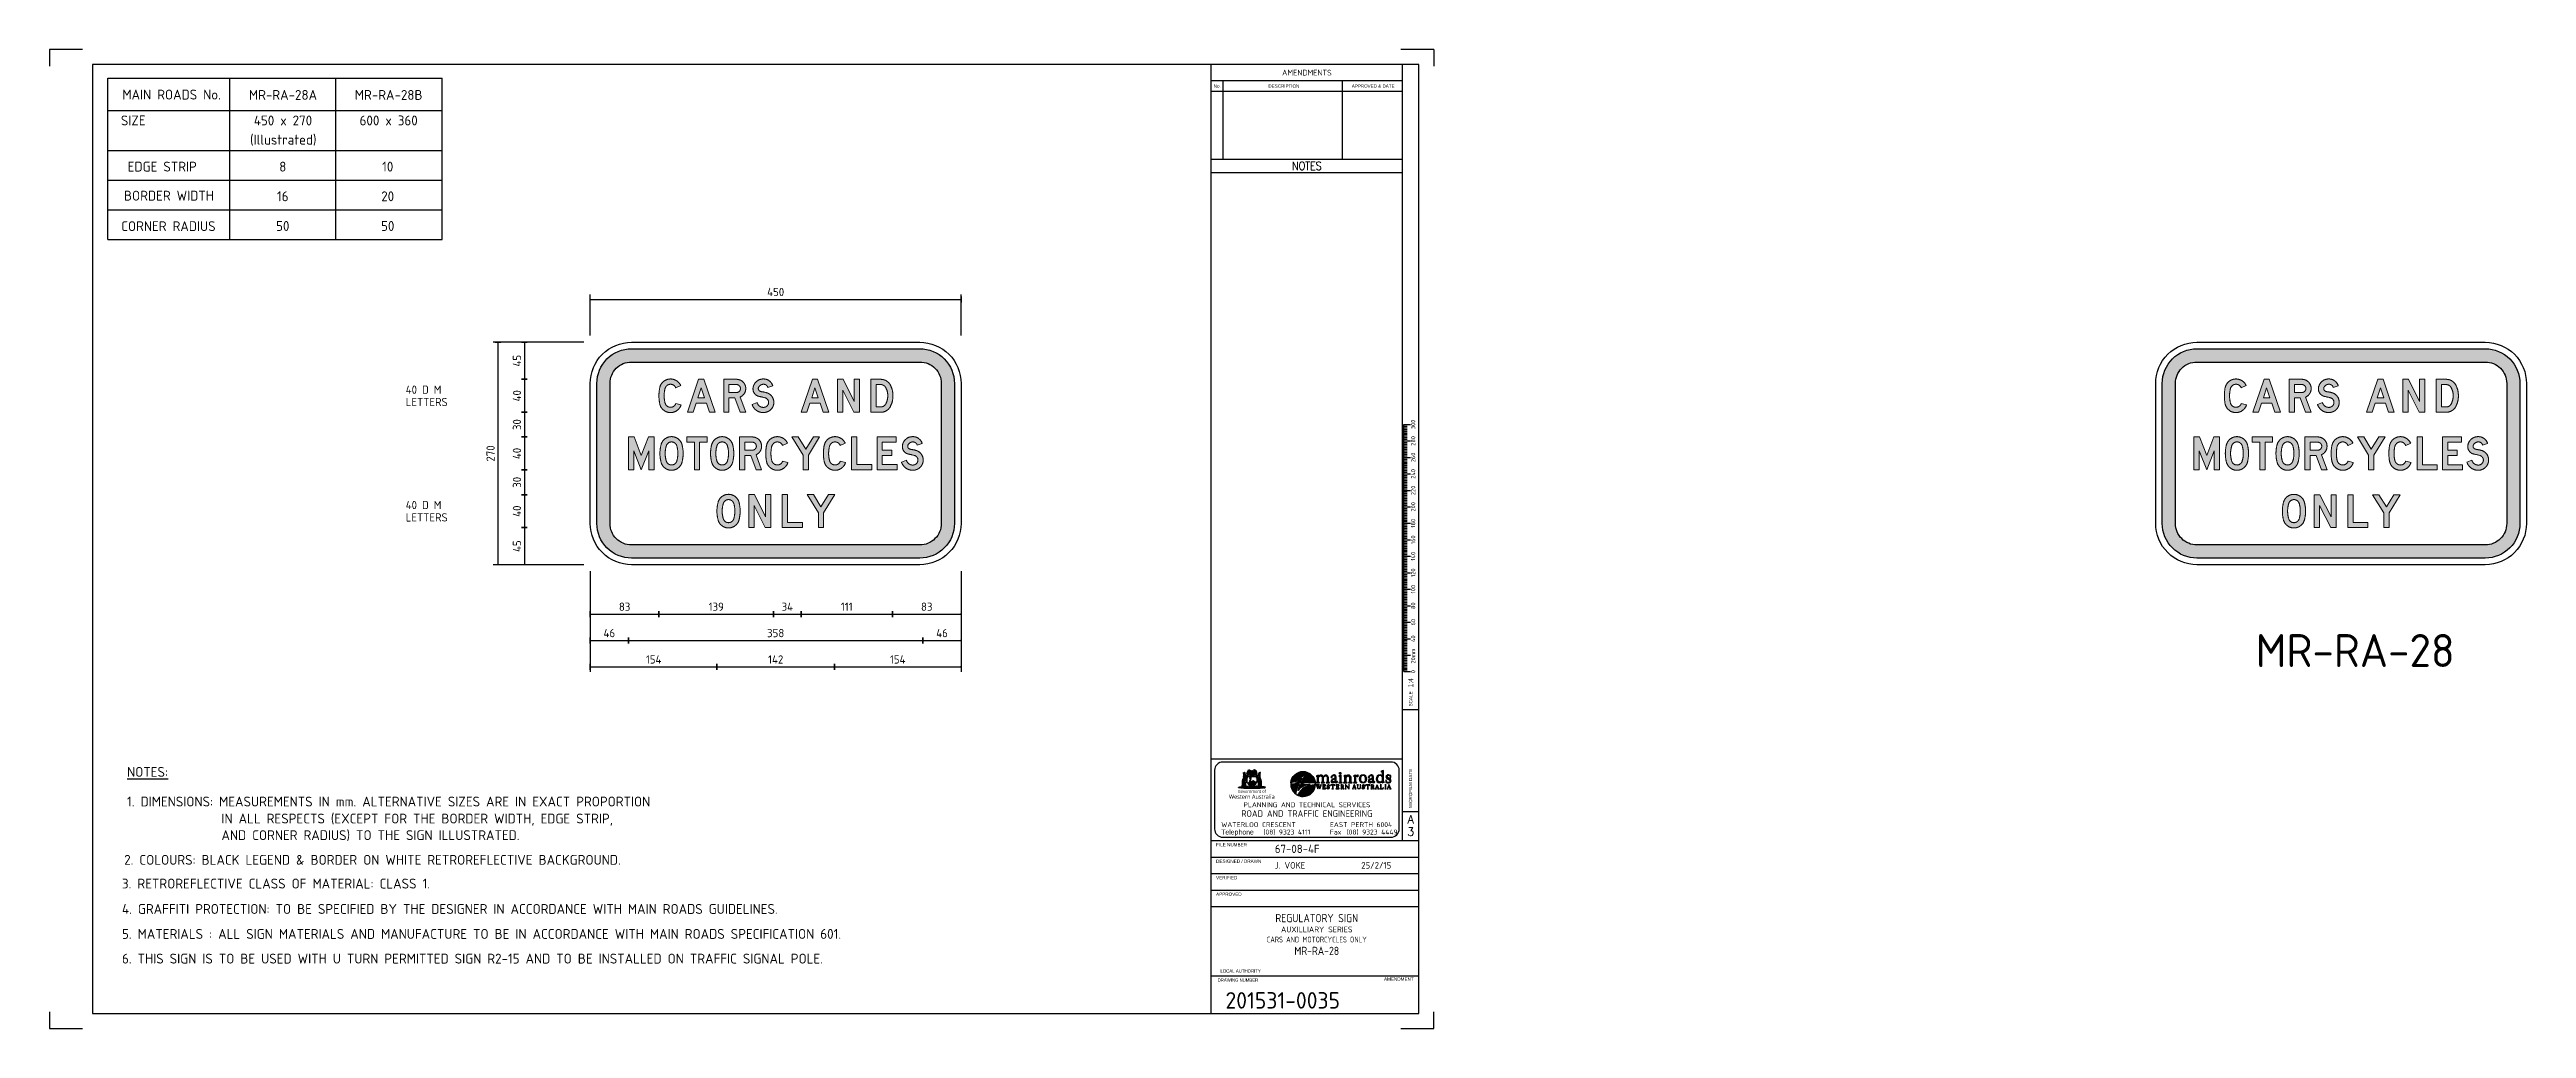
# Model space of a CAD drawing. Extents: x 0 to 752, y 0 to 297.
import ezdxf
from ezdxf.enums import TextEntityAlignment as Align

# ---------------------------------------------------------------- set-up
doc = ezdxf.new("R2010")
doc.units = 0
doc.layers.get('0').update_dxf_attribs({"linetype": 'CONTINUOUS'})
doc.layers.get('DEFPOINTS').update_dxf_attribs({"linetype": 'CONTINUOUS'})
for name, color, linetype in [('COMMENTS', 4, 'CONTINUOUS'), ('L18', 4, 'CONTINUOUS'), ('L25', 1, 'CONTINUOUS'), ('L35', 3, 'CONTINUOUS'), ('L50', 7, 'CONTINUOUS'), ('T25', 1, 'CONTINUOUS'), ('T35', 3, 'CONTINUOUS'), ('TBLK07', 4, 'CONTINUOUS'), ('TBLK18', 4, 'CONTINUOUS'), ('TBLK25', 1, 'CONTINUOUS'), ('TBLK35', 3, 'CONTINUOUS'), ('TBLK50', 7, 'CONTINUOUS')]:
    doc.layers.add(name, color=color, linetype=linetype)
doc.styles.add('HELV', font='helvs.shx')
doc.styles.add('HELVL', font='helvl', dxfattribs={"width": 0.8})
doc.styles.add('ISO', font='iso3098b.shx')
doc.styles.add('logonorm', font='trebuc.ttf', dxfattribs={"width": 1.02, "height": 0.2})
doc.styles.add('ROMAND', font='romand')
doc.dimstyles.new('SIGNSDIM', dxfattribs={"dimtxt": 2.5, "dimasz": 0.2, "dimexe": 1.5, "dimexo": 2, "dimgap": 1, "dimtad": 1, "dimdec": 4, "dimlfac": 4, "dimrnd": 1, "dimdsep": 46, "dimtxsty": 'ISO', "dimblk": 'SGNDIM', "dimcen": 2.5, "dimse2": 1, "dimadec": 0, "dimazin": 0, "dimtfac": 1, "dimtdec": 4, "dimtix": 1, "dimtmove": 0, "dimatfit": 3, "dimldrblk": 'SGNDIM', "dimfxl": 1, "dimtolj": 1, "dimtzin": 0, "dimarcsym": 0})

msp = doc.modelspace()

# ---------------------------------------------------------------- texts
at = {"layer": 'COMMENTS', "style": 'ISO'}
msp.add_text('MR-RA-28', height=10, dxfattribs=at).set_placement((669.409077, 109.671462))
at = {"layer": 'T25', "color": 3, "style": 'ISO'}
for s, p in [('MAIN ROADS No.', (37.041607, 281.833817)), ('MR-RA-28A', (70.838401, 281.729992)), ('MR-RA-28B', (102.896901, 281.729992)), ('SIZE', (25.392545, 273.981845)), ('(Illustrated)', (70.910587, 268.155927)), ('450 x 270', (70.838401, 273.981845)), ('600 x 360', (102.896901, 273.981845)), ('  EDGE STRIP', (32.378216, 259.985369)), ('8', (70.7598, 259.972708)), ('10', (102.607482, 259.972708)), (' BORDER WIDTH', (35.325361, 251.16251)), ('16', (70.7598, 250.972708)), ('20', (102.607482, 250.972708)), ('CORNER RADIUS', (36.065252, 241.914122)), ('50', (70.7598, 241.972708)), ('50', (102.607482, 241.972708))]:
    msp.add_text(s, height=3, dxfattribs=at).set_placement(p, align=Align.CENTER)
for s, p in [('%%UNOTES:', (23.526802, 76.343687)), ('1. DIMENSIONS: MEASUREMENTS IN mm. ALTERNATIVE SIZES ARE IN EXACT PROPORTION', (23.526802, 67.343687)), ('AND CORNER RADIUS) TO THE SIGN ILLUSTRATED.', (52.160103, 57.145834)), ('IN ALL RESPECTS (EXCEPT FOR THE BORDER WIDTH, EDGE STRIP, ', (52.160103, 62.186702)), ('2. COLOURS: BLACK LEGEND & BORDER ON WHITE RETROREFLECTIVE BACKGROUND.', (22.643404, 49.658011)), ('3. RETROREFLECTIVE CLASS OF MATERIAL: CLASS 1.', (21.980853, 42.45411)), ('4. GRAFFITI PROTECTION: TO BE SPECIFIED BY THE DESIGNER IN ACCORDANCE WITH MAIN ROADS GUIDELINES.', (21.980853, 34.758241)), ('5. MATERIALS : ALL SIGN MATERIALS AND MANUFACTURE TO BE IN ACCORDANCE WITH MAIN ROADS SPECIFICATION 601.', (21.980853, 27.18155)), ('6. THIS SIGN IS TO BE USED WITH U TURN PERMITTED SIGN R2-15 AND TO BE INSTALLED ON TRAFFIC SIGNAL POLE.', (21.980853, 19.690779))]:
    msp.add_text(s, height=3, dxfattribs=at).set_placement(p)

# ---------------------------------------------------------------- blocks, each defined once
blk = doc.blocks.new('SGNDIM')
for p, q in [((0, 0), (-1, 0)), ((0, 4.5), (0, -4.5))]:
    blk.add_line(p, q)
blk = doc.blocks.new('*D4')
at = {"layer": 'DEFPOINTS', "color": 0, "transparency": 16777216}
for p in [(164.07, 208.2), (136.07, 140.7), (164.07, 140.7)]:
    blk.add_point(p, dxfattribs=at)
at = {"layer": 'T25', "color": 0, "lineweight": -2, "transparency": 16777216}
for p, q in [((162.07, 208.2), (134.57, 208.2)), ((136.07, 208), (136.07, 140.9)), ((162.07, 140.7), (134.57, 140.7))]:
    blk.add_line(p, q, dxfattribs=at)
at = {"layer": 'T25', "color": 0, "lineweight": -2, "transparency": 16777216, "xscale": 0.2, "yscale": 0.2, "zscale": 0.2}
for p, rotation in [((136.07, 208.2), 90), ((136.07, 140.7), 270)]:
    blk.add_blockref('SGNDIM', p, dxfattribs=dict(at, rotation=rotation))
at = {"layer": 'T25', "color": 0, "transparency": 16777216, "insert": (133.82, 174.45), "char_height": 2.5, "attachment_point": 5, "rotation": 90, "style": 'ISO'}
blk.add_mtext('\\A1;270', dxfattribs=at)
blk = doc.blocks.new('*D5')
at = {"layer": 'DEFPOINTS', "color": 0, "transparency": 16777216}
for p in [(164.07, 140.7), (184.91, 140.7), (184.91, 125.7)]:
    blk.add_point(p, dxfattribs=at)
at = {"layer": 'T25', "color": 0, "lineweight": -2, "transparency": 16777216}
for p, q in [((164.07, 138.7), (164.07, 124.2)), ((164.27, 125.7), (184.71, 125.7))]:
    blk.add_line(p, q, dxfattribs=at)
at = {"layer": 'T25', "color": 0, "lineweight": -2, "transparency": 16777216, "xscale": 0.2, "yscale": 0.2, "zscale": 0.2, "rotation": 180}
blk.add_blockref('SGNDIM', (164.07, 125.7), dxfattribs=at)
at = {"layer": 'T25', "color": 0, "lineweight": -2, "transparency": 16777216, "xscale": 0.2, "yscale": 0.2, "zscale": 0.2}
blk.add_blockref('SGNDIM', (184.91, 125.7), dxfattribs=at)
at = {"layer": 'T25', "color": 0, "transparency": 16777216, "insert": (174.49, 127.95), "char_height": 2.5, "attachment_point": 5, "style": 'ISO'}
blk.add_mtext('\\A1;83', dxfattribs=at)
blk = doc.blocks.new('*D6')
at = {"layer": 'DEFPOINTS', "color": 0, "transparency": 16777216}
for p in [(184.91, 140.7), (219.65, 140.7), (219.65, 125.7)]:
    blk.add_point(p, dxfattribs=at)
at = {"layer": 'T25', "color": 0, "lineweight": -2, "transparency": 16777216}
blk.add_line((185.11, 125.7), (219.45, 125.7), dxfattribs=at)
at = {"layer": 'T25', "color": 0, "lineweight": -2, "transparency": 16777216, "xscale": 0.2, "yscale": 0.2, "zscale": 0.2, "rotation": 180}
blk.add_blockref('SGNDIM', (184.91, 125.7), dxfattribs=at)
at = {"layer": 'T25', "color": 0, "lineweight": -2, "transparency": 16777216, "xscale": 0.2, "yscale": 0.2, "zscale": 0.2}
blk.add_blockref('SGNDIM', (219.65, 125.7), dxfattribs=at)
at = {"layer": 'T25', "color": 0, "transparency": 16777216, "insert": (202.28, 127.95), "char_height": 2.5, "attachment_point": 5, "style": 'ISO'}
blk.add_mtext('\\A1;139', dxfattribs=at)
blk = doc.blocks.new('*D7')
at = {"layer": 'DEFPOINTS', "color": 0, "transparency": 16777216}
for p in [(219.65, 140.7), (228.05, 140.7), (228.05, 125.7)]:
    blk.add_point(p, dxfattribs=at)
at = {"layer": 'T25', "color": 0, "lineweight": -2, "transparency": 16777216}
blk.add_line((219.85, 125.7), (227.85, 125.7), dxfattribs=at)
at = {"layer": 'T25', "color": 0, "lineweight": -2, "transparency": 16777216, "xscale": 0.2, "yscale": 0.2, "zscale": 0.2, "rotation": 180}
blk.add_blockref('SGNDIM', (219.65, 125.7), dxfattribs=at)
at = {"layer": 'T25', "color": 0, "lineweight": -2, "transparency": 16777216, "xscale": 0.2, "yscale": 0.2, "zscale": 0.2}
blk.add_blockref('SGNDIM', (228.05, 125.7), dxfattribs=at)
at = {"layer": 'T25', "color": 0, "transparency": 16777216, "insert": (223.85, 127.95), "char_height": 2.5, "attachment_point": 5, "style": 'ISO'}
blk.add_mtext('\\A1;34', dxfattribs=at)
blk = doc.blocks.new('*D8')
at = {"layer": 'DEFPOINTS', "color": 0, "transparency": 16777216}
for p in [(228.05, 140.7), (255.73, 140.7), (255.73, 125.7)]:
    blk.add_point(p, dxfattribs=at)
at = {"layer": 'T25', "color": 0, "lineweight": -2, "transparency": 16777216}
blk.add_line((228.25, 125.7), (255.53, 125.7), dxfattribs=at)
at = {"layer": 'T25', "color": 0, "lineweight": -2, "transparency": 16777216, "xscale": 0.2, "yscale": 0.2, "zscale": 0.2, "rotation": 180}
blk.add_blockref('SGNDIM', (228.05, 125.7), dxfattribs=at)
at = {"layer": 'T25', "color": 0, "lineweight": -2, "transparency": 16777216, "xscale": 0.2, "yscale": 0.2, "zscale": 0.2}
blk.add_blockref('SGNDIM', (255.73, 125.7), dxfattribs=at)
at = {"layer": 'T25', "color": 0, "transparency": 16777216, "insert": (241.89, 127.95), "char_height": 2.5, "attachment_point": 5, "style": 'ISO'}
blk.add_mtext('\\A1;111', dxfattribs=at)
blk = doc.blocks.new('*D9')
at = {"layer": 'DEFPOINTS', "color": 0, "transparency": 16777216}
for p in [(255.73, 140.7), (276.57, 140.7), (276.57, 125.7)]:
    blk.add_point(p, dxfattribs=at)
at = {"layer": 'T25', "color": 0, "lineweight": -2, "transparency": 16777216}
for p, q in [((276.57, 138.7), (276.57, 124.2)), ((255.93, 125.7), (276.37, 125.7))]:
    blk.add_line(p, q, dxfattribs=at)
at = {"layer": 'T25', "color": 0, "lineweight": -2, "transparency": 16777216, "xscale": 0.2, "yscale": 0.2, "zscale": 0.2, "rotation": 180}
blk.add_blockref('SGNDIM', (255.73, 125.7), dxfattribs=at)
at = {"layer": 'T25', "color": 0, "lineweight": -2, "transparency": 16777216, "xscale": 0.2, "yscale": 0.2, "zscale": 0.2}
blk.add_blockref('SGNDIM', (276.57, 125.7), dxfattribs=at)
at = {"layer": 'T25', "color": 0, "transparency": 16777216, "insert": (266.15, 127.95), "char_height": 2.5, "attachment_point": 5, "style": 'ISO'}
blk.add_mtext('\\A1;83', dxfattribs=at)
blk = doc.blocks.new('*D10')
at = {"layer": 'DEFPOINTS', "color": 0, "transparency": 16777216}
for p in [(164.07, 140.7), (175.63, 140.7), (175.63, 117.7)]:
    blk.add_point(p, dxfattribs=at)
at = {"layer": 'T25', "color": 0, "lineweight": -2, "transparency": 16777216}
for p, q in [((164.07, 138.7), (164.07, 116.2)), ((164.27, 117.7), (175.43, 117.7))]:
    blk.add_line(p, q, dxfattribs=at)
at = {"layer": 'T25', "color": 0, "lineweight": -2, "transparency": 16777216, "xscale": 0.2, "yscale": 0.2, "zscale": 0.2, "rotation": 180}
blk.add_blockref('SGNDIM', (164.07, 117.7), dxfattribs=at)
at = {"layer": 'T25', "color": 0, "lineweight": -2, "transparency": 16777216, "xscale": 0.2, "yscale": 0.2, "zscale": 0.2}
blk.add_blockref('SGNDIM', (175.63, 117.7), dxfattribs=at)
at = {"layer": 'T25', "color": 0, "transparency": 16777216, "insert": (169.85, 119.95), "char_height": 2.5, "attachment_point": 5, "style": 'ISO'}
blk.add_mtext('\\A1;46', dxfattribs=at)
blk = doc.blocks.new('*D11')
at = {"layer": 'DEFPOINTS', "color": 0, "transparency": 16777216}
for p in [(175.63, 140.7), (265, 140.7), (265, 117.7)]:
    blk.add_point(p, dxfattribs=at)
at = {"layer": 'T25', "color": 0, "lineweight": -2, "transparency": 16777216}
blk.add_line((175.83, 117.7), (264.8, 117.7), dxfattribs=at)
at = {"layer": 'T25', "color": 0, "lineweight": -2, "transparency": 16777216, "xscale": 0.2, "yscale": 0.2, "zscale": 0.2, "rotation": 180}
blk.add_blockref('SGNDIM', (175.63, 117.7), dxfattribs=at)
at = {"layer": 'T25', "color": 0, "lineweight": -2, "transparency": 16777216, "xscale": 0.2, "yscale": 0.2, "zscale": 0.2}
blk.add_blockref('SGNDIM', (265, 117.7), dxfattribs=at)
at = {"layer": 'T25', "color": 0, "transparency": 16777216, "insert": (220.32, 119.95), "char_height": 2.5, "attachment_point": 5, "style": 'ISO'}
blk.add_mtext('\\A1;358', dxfattribs=at)
blk = doc.blocks.new('*D12')
at = {"layer": 'DEFPOINTS', "color": 0, "transparency": 16777216}
for p in [(265, 140.7), (276.57, 140.7), (276.57, 117.7)]:
    blk.add_point(p, dxfattribs=at)
at = {"layer": 'T25', "color": 0, "lineweight": -2, "transparency": 16777216}
for p, q in [((276.57, 138.7), (276.57, 116.2)), ((265.2, 117.7), (276.37, 117.7))]:
    blk.add_line(p, q, dxfattribs=at)
at = {"layer": 'T25', "color": 0, "lineweight": -2, "transparency": 16777216, "xscale": 0.2, "yscale": 0.2, "zscale": 0.2, "rotation": 180}
blk.add_blockref('SGNDIM', (265, 117.7), dxfattribs=at)
at = {"layer": 'T25', "color": 0, "lineweight": -2, "transparency": 16777216, "xscale": 0.2, "yscale": 0.2, "zscale": 0.2}
blk.add_blockref('SGNDIM', (276.57, 117.7), dxfattribs=at)
at = {"layer": 'T25', "color": 0, "transparency": 16777216, "insert": (270.79, 119.95), "char_height": 2.5, "attachment_point": 5, "style": 'ISO'}
blk.add_mtext('\\A1;46', dxfattribs=at)
blk = doc.blocks.new('*D13')
at = {"layer": 'DEFPOINTS', "color": 0, "transparency": 16777216}
for p in [(164.07, 140.7), (202.51, 140.7), (202.51, 109.7)]:
    blk.add_point(p, dxfattribs=at)
at = {"layer": 'T25', "color": 0, "lineweight": -2, "transparency": 16777216}
for p, q in [((164.07, 138.7), (164.07, 108.2)), ((164.27, 109.7), (202.31, 109.7))]:
    blk.add_line(p, q, dxfattribs=at)
at = {"layer": 'T25', "color": 0, "lineweight": -2, "transparency": 16777216, "xscale": 0.2, "yscale": 0.2, "zscale": 0.2, "rotation": 180}
blk.add_blockref('SGNDIM', (164.07, 109.7), dxfattribs=at)
at = {"layer": 'T25', "color": 0, "lineweight": -2, "transparency": 16777216, "xscale": 0.2, "yscale": 0.2, "zscale": 0.2}
blk.add_blockref('SGNDIM', (202.51, 109.7), dxfattribs=at)
at = {"layer": 'T25', "color": 0, "transparency": 16777216, "insert": (183.29, 111.95), "char_height": 2.5, "attachment_point": 5, "style": 'ISO'}
blk.add_mtext('\\A1;154', dxfattribs=at)
blk = doc.blocks.new('*D14')
at = {"layer": 'DEFPOINTS', "color": 0, "transparency": 16777216}
for p in [(202.51, 140.7), (238.12, 140.7), (238.12, 109.7)]:
    blk.add_point(p, dxfattribs=at)
at = {"layer": 'T25', "color": 0, "lineweight": -2, "transparency": 16777216}
blk.add_line((202.71, 109.7), (237.92, 109.7), dxfattribs=at)
at = {"layer": 'T25', "color": 0, "lineweight": -2, "transparency": 16777216, "xscale": 0.2, "yscale": 0.2, "zscale": 0.2, "rotation": 180}
blk.add_blockref('SGNDIM', (202.51, 109.7), dxfattribs=at)
at = {"layer": 'T25', "color": 0, "lineweight": -2, "transparency": 16777216, "xscale": 0.2, "yscale": 0.2, "zscale": 0.2}
blk.add_blockref('SGNDIM', (238.12, 109.7), dxfattribs=at)
at = {"layer": 'T25', "color": 0, "transparency": 16777216, "insert": (220.32, 111.95), "char_height": 2.5, "attachment_point": 5, "style": 'ISO'}
blk.add_mtext('\\A1;142', dxfattribs=at)
blk = doc.blocks.new('*D15')
at = {"layer": 'DEFPOINTS', "color": 0, "transparency": 16777216}
for p in [(238.12, 140.7), (276.57, 140.7), (276.57, 109.7)]:
    blk.add_point(p, dxfattribs=at)
at = {"layer": 'T25', "color": 0, "lineweight": -2, "transparency": 16777216}
for p, q in [((276.57, 138.7), (276.57, 108.2)), ((238.32, 109.7), (276.37, 109.7))]:
    blk.add_line(p, q, dxfattribs=at)
at = {"layer": 'T25', "color": 0, "lineweight": -2, "transparency": 16777216, "xscale": 0.2, "yscale": 0.2, "zscale": 0.2, "rotation": 180}
blk.add_blockref('SGNDIM', (238.12, 109.7), dxfattribs=at)
at = {"layer": 'T25', "color": 0, "lineweight": -2, "transparency": 16777216, "xscale": 0.2, "yscale": 0.2, "zscale": 0.2}
blk.add_blockref('SGNDIM', (276.57, 109.7), dxfattribs=at)
at = {"layer": 'T25', "color": 0, "transparency": 16777216, "insert": (257.34, 111.95), "char_height": 2.5, "attachment_point": 5, "style": 'ISO'}
blk.add_mtext('\\A1;154', dxfattribs=at)
blk = doc.blocks.new('*D16')
at = {"layer": 'DEFPOINTS', "color": 0, "transparency": 16777216}
for p in [(164.07, 208.2), (144.07, 196.95), (164.07, 196.95)]:
    blk.add_point(p, dxfattribs=at)
at = {"layer": 'T25', "color": 0, "lineweight": -2, "transparency": 16777216}
for p, q in [((162.07, 208.2), (142.57, 208.2)), ((144.07, 208), (144.07, 197.15))]:
    blk.add_line(p, q, dxfattribs=at)
at = {"layer": 'T25', "color": 0, "lineweight": -2, "transparency": 16777216, "xscale": 0.2, "yscale": 0.2, "zscale": 0.2}
for p, rotation in [((144.07, 208.2), 90), ((144.07, 196.95), 270)]:
    blk.add_blockref('SGNDIM', p, dxfattribs=dict(at, rotation=rotation))
at = {"layer": 'T25', "color": 0, "transparency": 16777216, "insert": (141.82, 202.58), "char_height": 2.5, "attachment_point": 5, "rotation": 90, "style": 'ISO'}
blk.add_mtext('\\A1;45', dxfattribs=at)
blk = doc.blocks.new('*D17')
at = {"layer": 'DEFPOINTS', "color": 0, "transparency": 16777216}
for p in [(164.07, 196.95), (144.07, 186.95), (164.07, 186.95)]:
    blk.add_point(p, dxfattribs=at)
at = {"layer": 'T25', "color": 0, "lineweight": -2, "transparency": 16777216}
blk.add_line((144.07, 196.75), (144.07, 187.15), dxfattribs=at)
at = {"layer": 'T25', "color": 0, "lineweight": -2, "transparency": 16777216, "xscale": 0.2, "yscale": 0.2, "zscale": 0.2}
for p, rotation in [((144.07, 196.95), 90), ((144.07, 186.95), 270)]:
    blk.add_blockref('SGNDIM', p, dxfattribs=dict(at, rotation=rotation))
at = {"layer": 'T25', "color": 0, "transparency": 16777216, "insert": (141.82, 191.95), "char_height": 2.5, "attachment_point": 5, "rotation": 90, "style": 'ISO'}
blk.add_mtext('\\A1;40', dxfattribs=at)
blk = doc.blocks.new('*D18')
at = {"layer": 'DEFPOINTS', "color": 0, "transparency": 16777216}
for p in [(164.07, 186.95), (144.07, 179.45), (164.07, 179.45)]:
    blk.add_point(p, dxfattribs=at)
at = {"layer": 'T25', "color": 0, "lineweight": -2, "transparency": 16777216}
blk.add_line((144.07, 186.75), (144.07, 179.65), dxfattribs=at)
at = {"layer": 'T25', "color": 0, "lineweight": -2, "transparency": 16777216, "xscale": 0.2, "yscale": 0.2, "zscale": 0.2}
for p, rotation in [((144.07, 186.95), 90), ((144.07, 179.45), 270)]:
    blk.add_blockref('SGNDIM', p, dxfattribs=dict(at, rotation=rotation))
at = {"layer": 'T25', "color": 0, "transparency": 16777216, "insert": (141.82, 183.2), "char_height": 2.5, "attachment_point": 5, "rotation": 90, "style": 'ISO'}
blk.add_mtext('\\A1;30', dxfattribs=at)
blk = doc.blocks.new('*D19')
at = {"layer": 'DEFPOINTS', "color": 0, "transparency": 16777216}
for p in [(164.07, 179.45), (144.07, 169.45), (164.07, 169.45)]:
    blk.add_point(p, dxfattribs=at)
at = {"layer": 'T25', "color": 0, "lineweight": -2, "transparency": 16777216}
blk.add_line((144.07, 179.25), (144.07, 169.65), dxfattribs=at)
at = {"layer": 'T25', "color": 0, "lineweight": -2, "transparency": 16777216, "xscale": 0.2, "yscale": 0.2, "zscale": 0.2}
for p, rotation in [((144.07, 179.45), 90), ((144.07, 169.45), 270)]:
    blk.add_blockref('SGNDIM', p, dxfattribs=dict(at, rotation=rotation))
at = {"layer": 'T25', "color": 0, "transparency": 16777216, "insert": (141.82, 174.45), "char_height": 2.5, "attachment_point": 5, "rotation": 90, "style": 'ISO'}
blk.add_mtext('\\A1;40', dxfattribs=at)
blk = doc.blocks.new('*D20')
at = {"layer": 'DEFPOINTS', "color": 0, "transparency": 16777216}
for p in [(164.07, 169.45), (144.07, 161.95), (164.07, 161.95)]:
    blk.add_point(p, dxfattribs=at)
at = {"layer": 'T25', "color": 0, "lineweight": -2, "transparency": 16777216}
blk.add_line((144.07, 169.25), (144.07, 162.15), dxfattribs=at)
at = {"layer": 'T25', "color": 0, "lineweight": -2, "transparency": 16777216, "xscale": 0.2, "yscale": 0.2, "zscale": 0.2}
for p, rotation in [((144.07, 169.45), 90), ((144.07, 161.95), 270)]:
    blk.add_blockref('SGNDIM', p, dxfattribs=dict(at, rotation=rotation))
at = {"layer": 'T25', "color": 0, "transparency": 16777216, "insert": (141.82, 165.7), "char_height": 2.5, "attachment_point": 5, "rotation": 90, "style": 'ISO'}
blk.add_mtext('\\A1;30', dxfattribs=at)
blk = doc.blocks.new('*D21')
at = {"layer": 'DEFPOINTS', "color": 0, "transparency": 16777216}
for p in [(164.07, 161.95), (144.07, 151.95), (164.07, 151.95)]:
    blk.add_point(p, dxfattribs=at)
at = {"layer": 'T25', "color": 0, "lineweight": -2, "transparency": 16777216}
blk.add_line((144.07, 161.75), (144.07, 152.15), dxfattribs=at)
at = {"layer": 'T25', "color": 0, "lineweight": -2, "transparency": 16777216, "xscale": 0.2, "yscale": 0.2, "zscale": 0.2}
for p, rotation in [((144.07, 161.95), 90), ((144.07, 151.95), 270)]:
    blk.add_blockref('SGNDIM', p, dxfattribs=dict(at, rotation=rotation))
at = {"layer": 'T25', "color": 0, "transparency": 16777216, "insert": (141.82, 156.95), "char_height": 2.5, "attachment_point": 5, "rotation": 90, "style": 'ISO'}
blk.add_mtext('\\A1;40', dxfattribs=at)
blk = doc.blocks.new('*D22')
at = {"layer": 'DEFPOINTS', "color": 0, "transparency": 16777216}
for p in [(164.07, 151.95), (144.07, 140.7), (164.07, 140.7)]:
    blk.add_point(p, dxfattribs=at)
at = {"layer": 'T25', "color": 0, "lineweight": -2, "transparency": 16777216}
for p, q in [((144.07, 151.75), (144.07, 140.9)), ((162.07, 140.7), (142.57, 140.7))]:
    blk.add_line(p, q, dxfattribs=at)
at = {"layer": 'T25', "color": 0, "lineweight": -2, "transparency": 16777216, "xscale": 0.2, "yscale": 0.2, "zscale": 0.2}
for p, rotation in [((144.07, 151.95), 90), ((144.07, 140.7), 270)]:
    blk.add_blockref('SGNDIM', p, dxfattribs=dict(at, rotation=rotation))
at = {"layer": 'T25', "color": 0, "transparency": 16777216, "insert": (141.82, 146.33), "char_height": 2.5, "attachment_point": 5, "rotation": 90, "style": 'ISO'}
blk.add_mtext('\\A1;45', dxfattribs=at)
blk = doc.blocks.new('*D23')
at = {"layer": 'DEFPOINTS', "color": 0, "transparency": 16777216}
for p in [(276.57, 221.2), (164.07, 208.2), (276.57, 208.2)]:
    blk.add_point(p, dxfattribs=at)
at = {"layer": 'T25', "color": 0, "lineweight": -2, "transparency": 16777216}
for p, q in [((164.07, 210.2), (164.07, 222.7)), ((164.27, 221.2), (276.37, 221.2)), ((276.57, 210.2), (276.57, 222.7))]:
    blk.add_line(p, q, dxfattribs=at)
at = {"layer": 'T25', "color": 0, "lineweight": -2, "transparency": 16777216, "xscale": 0.2, "yscale": 0.2, "zscale": 0.2, "rotation": 180}
blk.add_blockref('SGNDIM', (164.07, 221.2), dxfattribs=at)
at = {"layer": 'T25', "color": 0, "lineweight": -2, "transparency": 16777216, "xscale": 0.2, "yscale": 0.2, "zscale": 0.2}
blk.add_blockref('SGNDIM', (276.57, 221.2), dxfattribs=at)
at = {"layer": 'T25', "color": 0, "transparency": 16777216, "insert": (220.32, 223.45), "char_height": 2.5, "attachment_point": 5, "style": 'ISO'}
blk.add_mtext('\\A1;450', dxfattribs=at)
blk = doc.blocks.new('BLK4DES')
at = {"layer": 'COMMENTS', "style": 'ISO'}
for s, p in [('40 D M', (0, 0)), ('LETTERS', (0, -3.75))]:
    blk.add_text(s, height=2.5, dxfattribs=at).set_placement(p)
blk = doc.blocks.new('BLK8DES')
at = {"layer": 'COMMENTS', "style": 'ISO'}
for s, p in [('40 D M', (0, 0)), ('LETTERS', (0, -3.75))]:
    blk.add_text(s, height=2.5, dxfattribs=at).set_placement(p)
blk = doc.blocks.new('A3BBLK')
at = {"layer": 'TBLK25'}
for p, q in [((10, 297), (0, 297)), ((0, 297), (0, 292)), ((420, 297), (410, 297)), ((420, 297), (420, 292)), ((0, 5), (0, 0)), ((0, 0), (10, 0)), ((410, 0), (420, 0)), ((420, 0), (420, 5))]:
    blk.add_line(p, q, dxfattribs=at)
at = {"layer": 'TBLK50'}
for p, q in [((415.5, 292.5), (13, 292.5)), ((13, 292.5), (13, 4.5)), ((352.5, 4.5), (352.5, 292.5)), ((415.5, 4.5), (415.5, 292.5)), ((13, 4.5), (415.5, 4.5))]:
    blk.add_line(p, q, dxfattribs=at)
blk = doc.blocks.new('MR logo')
at = {"layer": 'TBLK18'}
h = blk.add_hatch(color=256, dxfattribs=at)
edge = h.paths.add_edge_path()
edge.add_spline(control_points=[(0, -6.2), (-0.7, -6), (-1.5, -5.9), (-2.3, -5.9), (-2.3, -5.9), (-6.2, -5.9), (-9.5, -8.9), (-9.8, -12.7), (-9.8, -12.7), (-9.7, -12.7), (-9.7, -12.7), (-9.7, -12.7), (-9.7, -12.7), (-9.3, -12.6), (-5.9, -11.7), (-3.3, -11), (-3.3, -11), (-3.3, -11), (-3.3, -11), (-3.3, -11), (-3.3, -11), (-3.3, -11), (-3.3, -11), (-3.3, -11), (-3.3, -11), (-3.1, -10.7), (-2.9, -10.4), (-2.7, -10.1), (-2.7, -10.1), (-2.7, -10.1), (-2.7, -10.1), (-2.7, -10.1), (-2.7, -10.1), (-2.7, -10.1), (-2.7, -10.1), (-2.7, -10.1), (-2.7, -10.1), (-3.1, -10), (-3.5, -10), (-3.7, -9.9), (-3.7, -9.9), (-4.5, -9.8), (-1.7, -8.5), (-0.5, -6.9), (-0.5, -6.9), (-0.3, -6.7), (-0.3, -6.6), (0, -6.2)], knot_values=[0, 0, 0, 0, 0.083333, 0.083333, 0.083333, 0.083333, 0.166667, 0.166667, 0.166667, 0.166667, 0.25, 0.25, 0.25, 0.25, 0.333333, 0.333333, 0.333333, 0.333333, 0.416667, 0.416667, 0.416667, 0.416667, 0.5, 0.5, 0.5, 0.5, 0.583333, 0.583333, 0.583333, 0.583333, 0.666667, 0.666667, 0.666667, 0.666667, 0.75, 0.75, 0.75, 0.75, 0.833333, 0.833333, 0.833333, 0.833333, 0.916667, 0.916667, 0.916667, 0.916667, 1, 1, 1, 1], degree=3, periodic=0)
h = blk.add_hatch(color=256, dxfattribs=at)
edge = h.paths.add_edge_path()
edge.add_spline(control_points=[(-6.5, -19.6), (-8.5, -18.2), (-9.8, -15.9), (-9.8, -13.4), (-9.8, -13.4), (-9.8, -13.4), (-9.8, -13.4), (-9.8, -13.4), (-9.8, -13.4), (-9.8, -13.4), (-7.5, -13.4), (-4.9, -13.5), (-4.9, -13.5), (-4.9, -13.5), (-4.9, -13.5), (-4.9, -13.5), (-4.9, -13.5), (-4.9, -13.5), (-4.7, -13.5), (-4.7, -13.5), (-4.7, -13.5), (-5.8, -15.6), (-6.4, -17.3), (-6.5, -18.5), (-6.5, -18.5), (-6.5, -18.9), (-6.5, -19.3), (-6.5, -19.6)], knot_values=[0, 0, 0, 0, 0.142857, 0.142857, 0.142857, 0.142857, 0.285714, 0.285714, 0.285714, 0.285714, 0.428571, 0.428571, 0.428571, 0.428571, 0.571429, 0.571429, 0.571429, 0.571429, 0.714286, 0.714286, 0.714286, 0.714286, 0.857143, 0.857143, 0.857143, 0.857143, 1, 1, 1, 1], degree=3, periodic=0)
h = blk.add_hatch(color=256, dxfattribs=at)
edge = h.paths.add_edge_path()
edge.add_spline(control_points=[(-3.7, -11.6), (-5.4, -12.1), (-7, -12.7), (-7.2, -12.8), (-7.2, -12.8), (-6.3, -12.8), (-5.3, -12.8), (-4.4, -12.8), (-4.4, -12.8), (-4.4, -12.8), (-4.3, -12.8), (-4.3, -12.8), (-4.3, -12.8), (-4.1, -12.4), (-3.9, -12), (-3.7, -11.6), (-3.7, -11.6), (-3.7, -11.6), (-3.7, -11.6), (-3.7, -11.6)], knot_values=[0, 0, 0, 0, 0.2, 0.2, 0.2, 0.2, 0.4, 0.4, 0.4, 0.4, 0.6, 0.6, 0.6, 0.6, 0.8, 0.8, 0.8, 0.8, 1, 1, 1, 1], degree=3, periodic=0)
h = blk.add_hatch(color=256, dxfattribs=at)
edge = h.paths.add_edge_path()
edge.add_spline(control_points=[(5.2, -13.6), (5, -17.7), (1.7, -20.9), (-2.3, -20.9), (-2.3, -20.9), (-3.5, -20.9), (-4.7, -20.6), (-5.7, -20), (-5.7, -20), (-5.4, -19.8), (-5.1, -19.4), (-4.7, -18.6), (-4.7, -18.6), (-2.3, -14.4), (1.1, -14.5), (4.5, -13.9), (4.5, -13.9), (4.8, -13.9), (5, -13.8), (5.2, -13.6)], knot_values=[0, 0, 0, 0, 0.2, 0.2, 0.2, 0.2, 0.4, 0.4, 0.4, 0.4, 0.6, 0.6, 0.6, 0.6, 0.8, 0.8, 0.8, 0.8, 1, 1, 1, 1], degree=3, periodic=0)
h = blk.add_hatch(color=256, dxfattribs=at)
edge = h.paths.add_edge_path()
edge.add_spline(control_points=[(-3.9, -13.5), (-4.4, -14.7), (-4.8, -15.9), (-5.2, -17.3), (-5.2, -17.3), (-4.4, -15), (-0.2, -13.8), (2, -13.6), (2, -13.6), (0.6, -13.6), (-1.6, -13.5), (-3.7, -13.5), (-3.7, -13.5), (-3.7, -13.5), (-3.7, -13.5), (-3.7, -13.5), (-3.7, -13.5), (-3.7, -13.5), (-3.9, -13.5), (-3.9, -13.5)], knot_values=[0, 0, 0, 0, 0.2, 0.2, 0.2, 0.2, 0.4, 0.4, 0.4, 0.4, 0.6, 0.6, 0.6, 0.6, 0.8, 0.8, 0.8, 0.8, 1, 1, 1, 1], degree=3, periodic=0)
h = blk.add_hatch(color=256, dxfattribs=at)
edge = h.paths.add_edge_path()
edge.add_spline(control_points=[(5.2, -12.9), (5, -9.8), (2.9, -7.2), (0.1, -6.3), (0.1, -6.3), (-0.7, -7.6), (-1.5, -8.7), (-2.1, -9.8), (-2.1, -9.8), (-2.1, -9.8), (-2.1, -9.8), (-2.1, -9.8), (-2.1, -9.8), (-2.1, -9.8), (-2.1, -9.9), (-2.1, -9.9), (-2.1, -9.9), (-1.5, -9.9), (-0.7, -10), (-0.3, -10), (-0.3, -10), (0.3, -10.1), (0.7, -10.2), (0, -10.5), (0, -10.5), (-0.6, -10.7), (-1.7, -11), (-2.9, -11.4), (-2.9, -11.4), (-2.9, -11.4), (-3.4, -12.2), (-3.6, -12.8), (-3.6, -12.8), (-3.6, -12.8), (-3.3, -12.8), (-3.3, -12.8), (-3.3, -12.8), (-3.3, -12.8), (-3.3, -12.8), (-3.3, -12.8), (-3.3, -12.8), (-0.8, -12.7), (1.8, -12.7), (4.5, -12.7), (4.5, -12.7), (4.8, -12.7), (5, -12.8), (5.2, -12.9)], knot_values=[0, 0, 0, 0, 0.083333, 0.083333, 0.083333, 0.083333, 0.166667, 0.166667, 0.166667, 0.166667, 0.25, 0.25, 0.25, 0.25, 0.333333, 0.333333, 0.333333, 0.333333, 0.416667, 0.416667, 0.416667, 0.416667, 0.5, 0.5, 0.5, 0.5, 0.583333, 0.583333, 0.583333, 0.583333, 0.666667, 0.666667, 0.666667, 0.666667, 0.75, 0.75, 0.75, 0.75, 0.833333, 0.833333, 0.833333, 0.833333, 0.916667, 0.916667, 0.916667, 0.916667, 1, 1, 1, 1], degree=3, periodic=0)
h = blk.add_hatch(color=256, dxfattribs=at)
edge = h.paths.add_edge_path()
edge.add_spline(control_points=[(-2.3, -10.1), (-2.4, -10.4), (-2.5, -10.6), (-2.7, -10.8), (-2.7, -10.8), (-2.7, -10.8), (-0.7, -10.3), (-0.6, -10.3), (-0.6, -10.3), (-0.6, -10.3), (-1.4, -10.2), (-2.3, -10.1), (-2.3, -10.1), (-2.3, -10.1), (-2.3, -10.1), (-2.3, -10.1), (-2.3, -10.1), (-2.3, -10.1), (-2.3, -10.1), (-2.3, -10.1)], knot_values=[0, 0, 0, 0, 0.2, 0.2, 0.2, 0.2, 0.4, 0.4, 0.4, 0.4, 0.6, 0.6, 0.6, 0.6, 0.8, 0.8, 0.8, 0.8, 1, 1, 1, 1], degree=3, periodic=0)
h = blk.add_hatch(color=256, dxfattribs=at)
edge = h.paths.add_edge_path()
edge.add_spline(control_points=[(5.6, -12.7), (5.6, -12.7), (5.6, -12.5), (5.6, -12.5), (5.6, -12.5), (6.1, -12.5), (6.2, -12.5), (6.2, -11.9), (6.2, -11.9), (6.2, -11.9), (6.2, -9.2), (6.2, -9.2), (6.2, -9.2), (6.2, -8.8), (6, -8.7), (5.7, -8.5), (5.7, -8.5), (5.7, -8.5), (5.7, -8.5), (5.7, -8.5), (5.7, -8.5), (6.2, -8.4), (6.6, -8.1), (7, -7.9), (7, -7.9), (7, -7.9), (7, -8.8), (7, -8.8), (7, -8.8), (7.5, -8.3), (7.9, -7.9), (8.6, -7.9), (8.6, -7.9), (9.3, -7.9), (9.7, -8.3), (10, -8.9), (10, -8.9), (10.4, -8.4), (10.9, -7.9), (11.5, -7.9), (11.5, -7.9), (12.5, -7.9), (13.1, -8.9), (13.1, -9.7), (13.1, -9.7), (13.1, -9.7), (13.1, -11.9), (13.1, -11.9), (13.1, -11.9), (13.1, -12.5), (13.1, -12.5), (13.8, -12.5), (13.8, -12.5), (13.8, -12.5), (13.8, -12.7), (13.8, -12.7), (13.8, -12.7), (13.8, -12.7), (11.7, -12.7), (11.7, -12.7), (11.7, -12.7), (11.7, -12.7), (11.7, -12.5), (11.7, -12.5), (11.7, -12.5), (12.2, -12.5), (12.3, -12.5), (12.3, -11.9), (12.3, -11.9), (12.3, -11.9), (12.3, -9.6), (12.3, -9.6), (12.3, -9.6), (12.3, -8.9), (11.9, -8.4), (11.2, -8.4), (11.2, -8.4), (10.7, -8.4), (10.1, -8.9), (10.1, -9.4), (10.1, -9.4), (10.1, -9.4), (10.1, -11.9), (10.1, -11.9), (10.1, -11.9), (10.1, -12.5), (10.3, -12.5), (10.7, -12.5), (10.7, -12.5), (10.7, -12.5), (10.7, -12.7), (10.7, -12.7), (10.7, -12.7), (10.7, -12.7), (8.6, -12.7), (8.6, -12.7), (8.6, -12.7), (8.6, -12.7), (8.6, -12.5), (8.6, -12.5), (8.6, -12.5), (9.2, -12.5), (9.2, -12.5), (9.2, -11.9), (9.2, -11.9), (9.2, -11.9), (9.2, -9.6), (9.2, -9.6), (9.2, -9.6), (9.2, -8.9), (9, -8.4), (8.2, -8.4), (8.2, -8.4), (7.5, -8.4), (7.1, -9.1), (7.1, -9.3), (7.1, -9.3), (7.1, -9.3), (7.1, -11.9), (7.1, -11.9), (7.1, -11.9), (7.1, -12.5), (7.3, -12.5), (7.6, -12.5), (7.6, -12.5), (7.6, -12.5), (7.6, -12.7), (7.6, -12.7), (7.6, -12.7), (7.6, -12.7), (5.6, -12.7), (5.6, -12.7)], knot_values=[0, 0, 0, 0, 0.030303, 0.030303, 0.030303, 0.030303, 0.060606, 0.060606, 0.060606, 0.060606, 0.090909, 0.090909, 0.090909, 0.090909, 0.121212, 0.121212, 0.121212, 0.121212, 0.151515, 0.151515, 0.151515, 0.151515, 0.181818, 0.181818, 0.181818, 0.181818, 0.212121, 0.212121, 0.212121, 0.212121, 0.242424, 0.242424, 0.242424, 0.242424, 0.272727, 0.272727, 0.272727, 0.272727, 0.30303, 0.30303, 0.30303, 0.30303, 0.333333, 0.333333, 0.333333, 0.333333, 0.363636, 0.363636, 0.363636, 0.363636, 0.393939, 0.393939, 0.393939, 0.393939, 0.424242, 0.424242, 0.424242, 0.424242, 0.454545, 0.454545, 0.454545, 0.454545, 0.484848, 0.484848, 0.484848, 0.484848, 0.515152, 0.515152, 0.515152, 0.515152, 0.545455, 0.545455, 0.545455, 0.545455, 0.575758, 0.575758, 0.575758, 0.575758, 0.606061, 0.606061, 0.606061, 0.606061, 0.636364, 0.636364, 0.636364, 0.636364, 0.666667, 0.666667, 0.666667, 0.666667, 0.69697, 0.69697, 0.69697, 0.69697, 0.727273, 0.727273, 0.727273, 0.727273, 0.757576, 0.757576, 0.757576, 0.757576, 0.787879, 0.787879, 0.787879, 0.787879, 0.818182, 0.818182, 0.818182, 0.818182, 0.848485, 0.848485, 0.848485, 0.848485, 0.878788, 0.878788, 0.878788, 0.878788, 0.909091, 0.909091, 0.909091, 0.909091, 0.939394, 0.939394, 0.939394, 0.939394, 0.969697, 0.969697, 0.969697, 0.969697, 1, 1, 1, 1], degree=3, periodic=0)
h = blk.add_hatch(color=256, dxfattribs=at)
edge = h.paths.add_edge_path()
edge.add_spline(control_points=[(5.6, -13.8), (5.6, -13.8), (6.4, -13.8), (6.4, -13.8), (6.4, -13.8), (6.4, -13.8), (6.4, -13.9), (6.4, -13.9), (6.4, -13.9), (6.3, -13.9), (6.1, -13.9), (6.1, -14), (6.1, -14), (6.1, -14), (6.2, -14), (6.2, -14.1), (6.2, -14.1), (6.2, -14.1), (6.8, -15.7), (6.8, -15.7), (6.8, -15.7), (6.8, -15.7), (6.8, -15.7), (6.8, -15.7), (6.8, -15.7), (6.8, -15.7), (7.2, -14.5), (7.2, -14.5), (7.2, -14.5), (7.2, -14.5), (7.1, -14.2), (7.1, -14.2), (7.1, -14.2), (7.1, -14.1), (7, -14), (7, -13.9), (7, -13.9), (6.9, -13.9), (6.8, -13.9), (6.7, -13.9), (6.7, -13.9), (6.7, -13.9), (6.7, -13.8), (6.7, -13.8), (6.7, -13.8), (6.7, -13.8), (7.7, -13.8), (7.7, -13.8), (7.7, -13.8), (7.7, -13.8), (7.7, -13.9), (7.7, -13.9), (7.7, -13.9), (7.6, -13.9), (7.4, -13.9), (7.4, -14.1), (7.4, -14.1), (7.4, -14.1), (7.5, -14.4), (7.5, -14.4), (7.5, -14.4), (7.5, -14.4), (8, -15.7), (8, -15.7), (8, -15.7), (8, -15.7), (8, -15.7), (8, -15.7), (8, -15.7), (8, -15.7), (8.2, -14.9), (8.2, -14.9), (8.2, -14.9), (8.3, -14.8), (8.4, -14.3), (8.4, -14.1), (8.4, -14.1), (8.4, -13.9), (8.3, -13.9), (8.2, -13.9), (8.2, -13.9), (8.2, -13.9), (8.2, -13.8), (8.2, -13.8), (8.2, -13.8), (8.2, -13.8), (8.8, -13.8), (8.8, -13.8), (8.8, -13.8), (8.8, -13.8), (8.8, -13.9), (8.8, -13.9), (8.8, -13.9), (8.6, -13.9), (8.5, -14.2), (8.5, -14.4), (8.5, -14.4), (8.5, -14.4), (7.9, -16.3), (7.9, -16.3), (7.9, -16.3), (7.9, -16.3), (7.8, -16.3), (7.8, -16.3), (7.8, -16.3), (7.8, -16.3), (7.2, -14.6), (7.2, -14.6), (7.2, -14.6), (7.2, -14.6), (7.2, -14.6), (7.2, -14.6), (7.2, -14.6), (7.2, -14.6), (6.7, -16.3), (6.7, -16.3), (6.7, -16.3), (6.7, -16.3), (6.6, -16.3), (6.6, -16.3), (6.6, -16.3), (6.6, -16.3), (5.8, -14.2), (5.8, -14.2), (5.8, -14.2), (5.8, -14.1), (5.8, -14), (5.7, -13.9), (5.7, -13.9), (5.7, -13.9), (5.6, -13.9), (5.6, -13.9), (5.6, -13.9), (5.6, -13.9), (5.6, -13.8), (5.6, -13.8)], knot_values=[0, 0, 0, 0, 0.029412, 0.029412, 0.029412, 0.029412, 0.058824, 0.058824, 0.058824, 0.058824, 0.088235, 0.088235, 0.088235, 0.088235, 0.117647, 0.117647, 0.117647, 0.117647, 0.147059, 0.147059, 0.147059, 0.147059, 0.176471, 0.176471, 0.176471, 0.176471, 0.205882, 0.205882, 0.205882, 0.205882, 0.235294, 0.235294, 0.235294, 0.235294, 0.264706, 0.264706, 0.264706, 0.264706, 0.294118, 0.294118, 0.294118, 0.294118, 0.323529, 0.323529, 0.323529, 0.323529, 0.352941, 0.352941, 0.352941, 0.352941, 0.382353, 0.382353, 0.382353, 0.382353, 0.411765, 0.411765, 0.411765, 0.411765, 0.441176, 0.441176, 0.441176, 0.441176, 0.470588, 0.470588, 0.470588, 0.470588, 0.5, 0.5, 0.5, 0.5, 0.529412, 0.529412, 0.529412, 0.529412, 0.558824, 0.558824, 0.558824, 0.558824, 0.588235, 0.588235, 0.588235, 0.588235, 0.617647, 0.617647, 0.617647, 0.617647, 0.647059, 0.647059, 0.647059, 0.647059, 0.676471, 0.676471, 0.676471, 0.676471, 0.705882, 0.705882, 0.705882, 0.705882, 0.735294, 0.735294, 0.735294, 0.735294, 0.764706, 0.764706, 0.764706, 0.764706, 0.794118, 0.794118, 0.794118, 0.794118, 0.823529, 0.823529, 0.823529, 0.823529, 0.852941, 0.852941, 0.852941, 0.852941, 0.882353, 0.882353, 0.882353, 0.882353, 0.911765, 0.911765, 0.911765, 0.911765, 0.941176, 0.941176, 0.941176, 0.941176, 0.970588, 0.970588, 0.970588, 0.970588, 1, 1, 1, 1], degree=3, periodic=0)
h = blk.add_hatch(color=256, dxfattribs=at)
edge = h.paths.add_edge_path()
edge.add_spline(control_points=[(9.4, -16.2), (9.4, -16.2), (9.4, -16.2), (9.4, -16.2), (9.4, -16.2), (9.6, -16.2), (9.7, -16.1), (9.7, -16), (9.7, -16), (9.7, -16), (9.7, -14.1), (9.7, -14.1), (9.7, -14.1), (9.7, -13.9), (9.6, -13.9), (9.4, -13.9), (9.4, -13.9), (9.4, -13.9), (9.4, -13.8), (9.4, -13.8), (9.4, -13.8), (9.4, -13.8), (11.2, -13.8), (11.2, -13.8), (11.2, -13.8), (11.2, -13.8), (11.3, -14.4), (11.3, -14.4), (11.3, -14.4), (11.3, -14.4), (11.3, -14.4), (11.3, -14.4), (11.3, -14.4), (11.2, -14.3), (11.2, -14.3), (11.1, -14.2), (11.1, -14.2), (10.9, -13.9), (10.8, -13.9), (10.6, -13.9), (10.6, -13.9), (10.6, -13.9), (10, -13.9), (10, -13.9), (10, -13.9), (10, -13.9), (10, -15), (10, -15), (10, -15), (10, -15), (10.2, -15), (10.2, -15), (10.2, -15), (10.6, -15), (10.7, -14.9), (10.8, -14.5), (10.8, -14.5), (10.8, -14.5), (10.8, -14.5), (10.8, -14.5), (10.8, -14.5), (10.8, -14.5), (10.8, -15.5), (10.8, -15.5), (10.8, -15.5), (10.8, -15.5), (10.8, -15.5), (10.8, -15.5), (10.8, -15.5), (10.8, -15.1), (10.6, -15.1), (10.3, -15.1), (10.3, -15.1), (10.3, -15.1), (10, -15.1), (10, -15.1), (10, -15.1), (10, -15.1), (10, -16), (10, -16), (10, -16), (10, -16.1), (10.1, -16.2), (10.3, -16.2), (10.3, -16.2), (10.3, -16.2), (10.7, -16.2), (10.7, -16.2), (10.7, -16.2), (10.8, -16.2), (10.9, -16.1), (11.1, -16), (11.1, -16), (11.2, -15.9), (11.3, -15.7), (11.4, -15.6), (11.4, -15.6), (11.4, -15.6), (11.4, -15.6), (11.4, -15.6), (11.4, -15.6), (11.4, -15.6), (11.3, -16.2), (11.3, -16.2), (11.3, -16.2), (11.3, -16.2), (9.4, -16.2), (9.4, -16.2)], knot_values=[0, 0, 0, 0, 0.037037, 0.037037, 0.037037, 0.037037, 0.074074, 0.074074, 0.074074, 0.074074, 0.111111, 0.111111, 0.111111, 0.111111, 0.148148, 0.148148, 0.148148, 0.148148, 0.185185, 0.185185, 0.185185, 0.185185, 0.222222, 0.222222, 0.222222, 0.222222, 0.259259, 0.259259, 0.259259, 0.259259, 0.296296, 0.296296, 0.296296, 0.296296, 0.333333, 0.333333, 0.333333, 0.333333, 0.37037, 0.37037, 0.37037, 0.37037, 0.407407, 0.407407, 0.407407, 0.407407, 0.444444, 0.444444, 0.444444, 0.444444, 0.481481, 0.481481, 0.481481, 0.481481, 0.518519, 0.518519, 0.518519, 0.518519, 0.555556, 0.555556, 0.555556, 0.555556, 0.592593, 0.592593, 0.592593, 0.592593, 0.62963, 0.62963, 0.62963, 0.62963, 0.666667, 0.666667, 0.666667, 0.666667, 0.703704, 0.703704, 0.703704, 0.703704, 0.740741, 0.740741, 0.740741, 0.740741, 0.777778, 0.777778, 0.777778, 0.777778, 0.814815, 0.814815, 0.814815, 0.814815, 0.851852, 0.851852, 0.851852, 0.851852, 0.888889, 0.888889, 0.888889, 0.888889, 0.925926, 0.925926, 0.925926, 0.925926, 0.962963, 0.962963, 0.962963, 0.962963, 1, 1, 1, 1], degree=3, periodic=0)
h = blk.add_hatch(color=256, dxfattribs=at)
edge = h.paths.add_edge_path()
edge.add_spline(control_points=[(12.2, -15.5), (12.2, -15.5), (12.3, -15.5), (12.3, -15.5), (12.3, -15.5), (12.3, -15.9), (12.5, -16.2), (12.9, -16.2), (12.9, -16.2), (13.4, -16.2), (13.5, -15.9), (13.5, -15.7), (13.5, -15.7), (13.5, -15.3), (13.2, -15.3), (12.9, -15.2), (12.9, -15.2), (12.5, -15.1), (12.3, -14.9), (12.3, -14.5), (12.3, -14.5), (12.3, -14.1), (12.6, -13.8), (13, -13.8), (13, -13.8), (13.2, -13.8), (13.4, -13.9), (13.6, -14), (13.6, -14), (13.6, -14), (13.7, -13.9), (13.7, -13.9), (13.7, -13.9), (13.7, -13.9), (13.7, -13.9), (13.7, -13.9), (13.7, -13.9), (13.7, -13.9), (13.7, -14.6), (13.7, -14.6), (13.7, -14.6), (13.7, -14.6), (13.7, -14.6), (13.7, -14.6), (13.7, -14.6), (13.6, -14.4), (13.6, -14.2), (13.5, -14.1), (13.5, -14.1), (13.4, -13.9), (13.2, -13.9), (13.1, -13.9), (13.1, -13.9), (12.7, -13.9), (12.6, -14.1), (12.6, -14.4), (12.6, -14.4), (12.6, -14.7), (12.8, -14.8), (13, -14.8), (13, -14.8), (13.4, -15), (13.8, -15.1), (13.8, -15.6), (13.8, -15.6), (13.8, -16.1), (13.4, -16.3), (13, -16.3), (13, -16.3), (12.8, -16.3), (12.6, -16.2), (12.4, -16.1), (12.4, -16.1), (12.4, -16.1), (12.2, -16.2), (12.2, -16.2), (12.2, -16.2), (12.2, -16.2), (12.2, -16.2), (12.2, -16.2), (12.2, -16.2), (12.2, -16.2), (12.2, -15.5), (12.2, -15.5)], knot_values=[0, 0, 0, 0, 0.047619, 0.047619, 0.047619, 0.047619, 0.095238, 0.095238, 0.095238, 0.095238, 0.142857, 0.142857, 0.142857, 0.142857, 0.190476, 0.190476, 0.190476, 0.190476, 0.238095, 0.238095, 0.238095, 0.238095, 0.285714, 0.285714, 0.285714, 0.285714, 0.333333, 0.333333, 0.333333, 0.333333, 0.380952, 0.380952, 0.380952, 0.380952, 0.428571, 0.428571, 0.428571, 0.428571, 0.47619, 0.47619, 0.47619, 0.47619, 0.52381, 0.52381, 0.52381, 0.52381, 0.571429, 0.571429, 0.571429, 0.571429, 0.619048, 0.619048, 0.619048, 0.619048, 0.666667, 0.666667, 0.666667, 0.666667, 0.714286, 0.714286, 0.714286, 0.714286, 0.761905, 0.761905, 0.761905, 0.761905, 0.809524, 0.809524, 0.809524, 0.809524, 0.857143, 0.857143, 0.857143, 0.857143, 0.904762, 0.904762, 0.904762, 0.904762, 0.952381, 0.952381, 0.952381, 0.952381, 1, 1, 1, 1], degree=3, periodic=0)
h = blk.add_hatch(color=256, dxfattribs=at)
edge = h.paths.add_edge_path()
edge.add_spline(control_points=[(15.5, -13.9), (15.5, -13.9), (14.9, -13.9), (14.9, -13.9), (14.9, -13.9), (14.8, -13.9), (14.8, -13.9), (14.7, -14), (14.7, -14), (14.6, -14.2), (14.5, -14.3), (14.4, -14.4), (14.4, -14.4), (14.4, -14.4), (14.4, -14.4), (14.4, -14.4), (14.4, -14.4), (14.4, -14.4), (14.5, -13.8), (14.5, -13.8), (14.5, -13.8), (14.6, -13.8), (14.7, -13.8), (14.8, -13.8), (14.8, -13.8), (14.8, -13.8), (16.6, -13.8), (16.6, -13.8), (16.6, -13.8), (16.7, -13.8), (16.8, -13.8), (16.9, -13.8), (16.9, -13.8), (16.9, -13.8), (17, -14.4), (17, -14.4), (17, -14.4), (17, -14.4), (16.9, -14.4), (16.9, -14.4), (16.9, -14.4), (16.9, -14.3), (16.8, -14.2), (16.7, -14), (16.7, -14), (16.6, -13.9), (16.6, -13.9), (16.4, -13.9), (16.4, -13.9), (16.4, -13.9), (15.9, -13.9), (15.9, -13.9), (15.9, -13.9), (15.9, -13.9), (15.9, -16), (15.9, -16), (15.9, -16), (15.9, -16.1), (15.9, -16.1), (16.2, -16.2), (16.2, -16.2), (16.2, -16.2), (16.2, -16.2), (16.2, -16.2), (16.2, -16.2), (16.2, -16.2), (15.2, -16.2), (15.2, -16.2), (15.2, -16.2), (15.2, -16.2), (15.2, -16.2), (15.2, -16.2), (15.2, -16.2), (15.4, -16.1), (15.5, -16.1), (15.5, -16), (15.5, -16), (15.5, -16), (15.5, -13.9), (15.5, -13.9)], knot_values=[0, 0, 0, 0, 0.05, 0.05, 0.05, 0.05, 0.1, 0.1, 0.1, 0.1, 0.15, 0.15, 0.15, 0.15, 0.2, 0.2, 0.2, 0.2, 0.25, 0.25, 0.25, 0.25, 0.3, 0.3, 0.3, 0.3, 0.35, 0.35, 0.35, 0.35, 0.4, 0.4, 0.4, 0.4, 0.45, 0.45, 0.45, 0.45, 0.5, 0.5, 0.5, 0.5, 0.55, 0.55, 0.55, 0.55, 0.6, 0.6, 0.6, 0.6, 0.65, 0.65, 0.65, 0.65, 0.7, 0.7, 0.7, 0.7, 0.75, 0.75, 0.75, 0.75, 0.8, 0.8, 0.8, 0.8, 0.85, 0.85, 0.85, 0.85, 0.9, 0.9, 0.9, 0.9, 0.95, 0.95, 0.95, 0.95, 1, 1, 1, 1], degree=3, periodic=0)
h = blk.add_hatch(color=256, dxfattribs=at)
edge = h.paths.add_edge_path()
edge.add_spline(control_points=[(17, -8.7), (17, -8.3), (16.7, -8.1), (16.3, -8.1), (16.3, -8.1), (16, -8.1), (15.4, -8.4), (15.4, -8.7), (15.4, -8.7), (15.4, -8.7), (15.4, -8.8), (15.4, -8.9), (15.4, -8.9), (15.4, -9.3), (15.3, -9.6), (14.9, -9.6), (14.9, -9.6), (14.7, -9.6), (14.6, -9.4), (14.6, -9.2), (14.6, -9.2), (14.6, -9), (14.7, -8.8), (14.9, -8.6), (14.9, -8.6), (15.4, -8.2), (16.2, -7.8), (16.8, -7.8), (16.8, -7.8), (17.5, -7.8), (17.8, -8.2), (17.8, -8.9), (17.8, -8.9), (17.8, -8.9), (17.8, -11.7), (17.8, -11.7), (17.8, -11.7), (17.8, -11.9), (17.8, -12.3), (18.1, -12.3), (18.1, -12.3), (18.2, -12.3), (18.3, -12), (18.4, -11.9), (18.4, -11.9), (18.4, -11.9), (18.6, -11.9), (18.6, -11.9), (18.6, -11.9), (18.5, -12.4), (18.3, -12.7), (17.8, -12.7), (17.8, -12.7), (17.4, -12.7), (17, -12.3), (17, -12), (17, -12), (16.5, -12.3), (16.2, -12.7), (15.5, -12.7), (15.5, -12.7), (15, -12.7), (14.6, -12.3), (14.6, -11.8), (14.6, -11.8), (14.6, -10.6), (16.1, -10.2), (17, -9.9), (17, -9.9), (17, -9.9), (17, -8.7), (17, -8.7)], knot_values=[0, 0, 0, 0, 0.055556, 0.055556, 0.055556, 0.055556, 0.111111, 0.111111, 0.111111, 0.111111, 0.166667, 0.166667, 0.166667, 0.166667, 0.222222, 0.222222, 0.222222, 0.222222, 0.277778, 0.277778, 0.277778, 0.277778, 0.333333, 0.333333, 0.333333, 0.333333, 0.388889, 0.388889, 0.388889, 0.388889, 0.444444, 0.444444, 0.444444, 0.444444, 0.5, 0.5, 0.5, 0.5, 0.555556, 0.555556, 0.555556, 0.555556, 0.611111, 0.611111, 0.611111, 0.611111, 0.666667, 0.666667, 0.666667, 0.666667, 0.722222, 0.722222, 0.722222, 0.722222, 0.777778, 0.777778, 0.777778, 0.777778, 0.833333, 0.833333, 0.833333, 0.833333, 0.888889, 0.888889, 0.888889, 0.888889, 0.944444, 0.944444, 0.944444, 0.944444, 1, 1, 1, 1], degree=3, periodic=0)
edge = h.paths.add_edge_path(flags=16)
edge.add_spline(control_points=[(17, -10.1), (16.5, -10.3), (15.3, -10.7), (15.3, -11.3), (15.3, -11.3), (15.3, -11.8), (15.6, -12.1), (16.1, -12.1), (16.1, -12.1), (16.5, -12.1), (16.7, -12), (17, -11.7), (17, -11.7), (17, -11.7), (17, -10.1), (17, -10.1)], knot_values=[0, 0, 0, 0, 0.25, 0.25, 0.25, 0.25, 0.5, 0.5, 0.5, 0.5, 0.75, 0.75, 0.75, 0.75, 1, 1, 1, 1], degree=3, periodic=0)
h = blk.add_hatch(color=256, dxfattribs=at)
edge = h.paths.add_edge_path()
edge.add_spline(control_points=[(17.6, -16.2), (17.6, -16.2), (17.6, -16.2), (17.6, -16.2), (17.6, -16.2), (17.8, -16.2), (17.9, -16.1), (17.9, -16), (17.9, -16), (17.9, -16), (17.9, -14.1), (17.9, -14.1), (17.9, -14.1), (17.9, -13.9), (17.8, -13.9), (17.6, -13.9), (17.6, -13.9), (17.6, -13.9), (17.6, -13.8), (17.6, -13.8), (17.6, -13.8), (17.6, -13.8), (19.4, -13.8), (19.4, -13.8), (19.4, -13.8), (19.4, -13.8), (19.5, -14.4), (19.5, -14.4), (19.5, -14.4), (19.5, -14.4), (19.5, -14.4), (19.5, -14.4), (19.5, -14.4), (19.4, -14.3), (19.4, -14.3), (19.3, -14.2), (19.3, -14.2), (19.1, -13.9), (19, -13.9), (18.8, -13.9), (18.8, -13.9), (18.8, -13.9), (18.2, -13.9), (18.2, -13.9), (18.2, -13.9), (18.2, -13.9), (18.2, -15), (18.2, -15), (18.2, -15), (18.2, -15), (18.4, -15), (18.4, -15), (18.4, -15), (18.8, -15), (18.9, -14.9), (19, -14.5), (19, -14.5), (19, -14.5), (19.1, -14.5), (19.1, -14.5), (19.1, -14.5), (19.1, -14.5), (19.1, -15.5), (19.1, -15.5), (19.1, -15.5), (19.1, -15.5), (19, -15.5), (19, -15.5), (19, -15.5), (19, -15.1), (18.8, -15.1), (18.5, -15.1), (18.5, -15.1), (18.5, -15.1), (18.2, -15.1), (18.2, -15.1), (18.2, -15.1), (18.2, -15.1), (18.2, -16), (18.2, -16), (18.2, -16), (18.2, -16.1), (18.3, -16.2), (18.5, -16.2), (18.5, -16.2), (18.5, -16.2), (18.9, -16.2), (18.9, -16.2), (18.9, -16.2), (19, -16.2), (19.1, -16.1), (19.3, -16), (19.3, -16), (19.4, -15.9), (19.5, -15.7), (19.6, -15.6), (19.6, -15.6), (19.6, -15.6), (19.6, -15.6), (19.6, -15.6), (19.6, -15.6), (19.6, -15.6), (19.5, -16.2), (19.5, -16.2), (19.5, -16.2), (19.5, -16.2), (17.6, -16.2), (17.6, -16.2)], knot_values=[0, 0, 0, 0, 0.037037, 0.037037, 0.037037, 0.037037, 0.074074, 0.074074, 0.074074, 0.074074, 0.111111, 0.111111, 0.111111, 0.111111, 0.148148, 0.148148, 0.148148, 0.148148, 0.185185, 0.185185, 0.185185, 0.185185, 0.222222, 0.222222, 0.222222, 0.222222, 0.259259, 0.259259, 0.259259, 0.259259, 0.296296, 0.296296, 0.296296, 0.296296, 0.333333, 0.333333, 0.333333, 0.333333, 0.37037, 0.37037, 0.37037, 0.37037, 0.407407, 0.407407, 0.407407, 0.407407, 0.444444, 0.444444, 0.444444, 0.444444, 0.481481, 0.481481, 0.481481, 0.481481, 0.518519, 0.518519, 0.518519, 0.518519, 0.555556, 0.555556, 0.555556, 0.555556, 0.592593, 0.592593, 0.592593, 0.592593, 0.62963, 0.62963, 0.62963, 0.62963, 0.666667, 0.666667, 0.666667, 0.666667, 0.703704, 0.703704, 0.703704, 0.703704, 0.740741, 0.740741, 0.740741, 0.740741, 0.777778, 0.777778, 0.777778, 0.777778, 0.814815, 0.814815, 0.814815, 0.814815, 0.851852, 0.851852, 0.851852, 0.851852, 0.888889, 0.888889, 0.888889, 0.888889, 0.925926, 0.925926, 0.925926, 0.925926, 0.962963, 0.962963, 0.962963, 0.962963, 1, 1, 1, 1], degree=3, periodic=0)
h = blk.add_hatch(color=256, dxfattribs=at)
edge = h.paths.add_edge_path()
edge.add_spline(control_points=[(19.3, -12.7), (19.3, -12.7), (19.3, -12.5), (19.3, -12.5), (19.3, -12.5), (19.8, -12.5), (20, -12.5), (20, -11.9), (20, -11.9), (20, -11.9), (20, -9.3), (20, -9.3), (20, -9.3), (20, -9.1), (20, -8.8), (19.8, -8.7), (19.8, -8.7), (19.6, -8.6), (19.5, -8.6), (19.4, -8.6), (19.4, -8.6), (19.4, -8.6), (19.4, -8.5), (19.4, -8.5), (19.4, -8.5), (19.8, -8.3), (20.3, -8.1), (20.8, -7.9), (20.8, -7.9), (20.8, -7.9), (20.8, -11.9), (20.8, -11.9), (20.8, -11.9), (20.8, -12.5), (20.9, -12.5), (21.4, -12.5), (21.4, -12.5), (21.4, -12.5), (21.4, -12.7), (21.4, -12.7), (21.4, -12.7), (21.4, -12.7), (19.3, -12.7), (19.3, -12.7)], knot_values=[0, 0, 0, 0, 0.090909, 0.090909, 0.090909, 0.090909, 0.181818, 0.181818, 0.181818, 0.181818, 0.272727, 0.272727, 0.272727, 0.272727, 0.363636, 0.363636, 0.363636, 0.363636, 0.454545, 0.454545, 0.454545, 0.454545, 0.545455, 0.545455, 0.545455, 0.545455, 0.636364, 0.636364, 0.636364, 0.636364, 0.727273, 0.727273, 0.727273, 0.727273, 0.818182, 0.818182, 0.818182, 0.818182, 0.909091, 0.909091, 0.909091, 0.909091, 1, 1, 1, 1], degree=3, periodic=0)
h = blk.add_hatch(color=256, dxfattribs=at)
edge = h.paths.add_edge_path()
edge.add_spline(control_points=[(19.7, -6.8), (19.7, -7.2), (19.9, -7.4), (20.3, -7.4), (20.3, -7.4), (20.6, -7.4), (20.8, -7.2), (20.8, -6.8), (20.8, -6.8), (20.8, -6.5), (20.6, -6.3), (20.3, -6.3), (20.3, -6.3), (19.9, -6.3), (19.7, -6.5), (19.7, -6.8)], knot_values=[0, 0, 0, 0, 0.25, 0.25, 0.25, 0.25, 0.5, 0.5, 0.5, 0.5, 0.75, 0.75, 0.75, 0.75, 1, 1, 1, 1], degree=3, periodic=0)
h = blk.add_hatch(color=256, dxfattribs=at)
edge = h.paths.add_edge_path(flags=16)
edge.add_spline(control_points=[(21.9, -14.5), (21.9, -14.1), (21.7, -13.9), (21.3, -13.9), (21.3, -13.9), (21.2, -13.9), (21.1, -13.9), (21.1, -14.1), (21.1, -14.1), (21.1, -14.1), (21.1, -15.1), (21.1, -15.1), (21.1, -15.1), (21.2, -15.1), (21.3, -15.1), (21.4, -15), (21.4, -15), (21.8, -15), (21.9, -14.8), (21.9, -14.5)], knot_values=[0, 0, 0, 0, 0.2, 0.2, 0.2, 0.2, 0.4, 0.4, 0.4, 0.4, 0.6, 0.6, 0.6, 0.6, 0.8, 0.8, 0.8, 0.8, 1, 1, 1, 1], degree=3, periodic=0)
edge = h.paths.add_edge_path()
edge.add_spline(control_points=[(20.5, -13.8), (20.8, -13.8), (21.1, -13.8), (21.4, -13.8), (21.4, -13.8), (21.9, -13.8), (22.3, -14), (22.3, -14.5), (22.3, -14.5), (22.3, -14.8), (22.1, -15), (21.8, -15.1), (21.8, -15.1), (22, -15.3), (22.2, -15.7), (22.4, -16), (22.4, -16), (22.4, -16.1), (22.6, -16.2), (22.7, -16.2), (22.7, -16.2), (22.7, -16.2), (22.7, -16.2), (22.7, -16.2), (22.7, -16.2), (22.7, -16.2), (22.1, -16.2), (22.1, -16.2), (22.1, -16.2), (22, -16), (21.7, -15.5), (21.5, -15.3), (21.5, -15.3), (21.4, -15.2), (21.2, -15.1), (21.1, -15.1), (21.1, -15.1), (21.1, -15.1), (21.1, -16), (21.1, -16), (21.1, -16), (21.1, -16.1), (21.2, -16.2), (21.4, -16.2), (21.4, -16.2), (21.4, -16.2), (21.4, -16.2), (21.4, -16.2), (21.4, -16.2), (21.4, -16.2), (20.5, -16.2), (20.5, -16.2), (20.5, -16.2), (20.5, -16.2), (20.5, -16.2), (20.5, -16.2), (20.5, -16.2), (20.7, -16.2), (20.7, -16.1), (20.7, -16), (20.7, -16), (20.7, -16), (20.7, -14.1), (20.7, -14.1), (20.7, -14.1), (20.7, -13.9), (20.7, -13.9), (20.5, -13.9), (20.5, -13.9), (20.5, -13.9), (20.5, -13.8), (20.5, -13.8)], knot_values=[0, 0, 0, 0, 0.055556, 0.055556, 0.055556, 0.055556, 0.111111, 0.111111, 0.111111, 0.111111, 0.166667, 0.166667, 0.166667, 0.166667, 0.222222, 0.222222, 0.222222, 0.222222, 0.277778, 0.277778, 0.277778, 0.277778, 0.333333, 0.333333, 0.333333, 0.333333, 0.388889, 0.388889, 0.388889, 0.388889, 0.444444, 0.444444, 0.444444, 0.444444, 0.5, 0.5, 0.5, 0.5, 0.555556, 0.555556, 0.555556, 0.555556, 0.611111, 0.611111, 0.611111, 0.611111, 0.666667, 0.666667, 0.666667, 0.666667, 0.722222, 0.722222, 0.722222, 0.722222, 0.777778, 0.777778, 0.777778, 0.777778, 0.833333, 0.833333, 0.833333, 0.833333, 0.888889, 0.888889, 0.888889, 0.888889, 0.944444, 0.944444, 0.944444, 0.944444, 1, 1, 1, 1], degree=3, periodic=0)
h = blk.add_hatch(color=256, dxfattribs=at)
edge = h.paths.add_edge_path()
edge.add_spline(control_points=[(22.3, -12.7), (22.3, -12.7), (22.3, -12.5), (22.3, -12.5), (22.3, -12.5), (22.8, -12.5), (22.9, -12.5), (22.9, -11.9), (22.9, -11.9), (22.9, -11.9), (22.9, -9.2), (22.9, -9.2), (22.9, -9.2), (22.9, -8.8), (22.8, -8.7), (22.4, -8.6), (22.4, -8.6), (22.4, -8.6), (22.4, -8.5), (22.4, -8.5), (22.4, -8.5), (22.9, -8.3), (23.3, -8.1), (23.8, -7.9), (23.8, -7.9), (23.8, -7.9), (23.8, -8.8), (23.8, -8.8), (23.8, -8.8), (24.2, -8.3), (24.5, -7.9), (25.2, -7.9), (25.2, -7.9), (26, -7.9), (26.8, -8.6), (26.8, -9.4), (26.8, -9.4), (26.8, -9.4), (26.8, -11.9), (26.8, -11.9), (26.8, -11.9), (26.8, -12.5), (27.1, -12.5), (27.4, -12.5), (27.4, -12.5), (27.4, -12.5), (27.4, -12.7), (27.4, -12.7), (27.4, -12.7), (27.4, -12.7), (25.3, -12.7), (25.3, -12.7), (25.3, -12.7), (25.3, -12.7), (25.3, -12.5), (25.3, -12.5), (25.3, -12.5), (25.8, -12.5), (25.9, -12.5), (25.9, -11.9), (25.9, -11.9), (25.9, -11.9), (25.9, -9.5), (25.9, -9.5), (25.9, -9.5), (25.9, -8.9), (25.6, -8.4), (24.9, -8.4), (24.9, -8.4), (24.4, -8.4), (23.8, -8.9), (23.8, -9.4), (23.8, -9.4), (23.8, -9.4), (23.8, -11.9), (23.8, -11.9), (23.8, -11.9), (23.8, -12.5), (23.9, -12.5), (24.4, -12.5), (24.4, -12.5), (24.4, -12.5), (24.4, -12.7), (24.4, -12.7), (24.4, -12.7), (24.4, -12.7), (22.3, -12.7), (22.3, -12.7)], knot_values=[0, 0, 0, 0, 0.045455, 0.045455, 0.045455, 0.045455, 0.090909, 0.090909, 0.090909, 0.090909, 0.136364, 0.136364, 0.136364, 0.136364, 0.181818, 0.181818, 0.181818, 0.181818, 0.227273, 0.227273, 0.227273, 0.227273, 0.272727, 0.272727, 0.272727, 0.272727, 0.318182, 0.318182, 0.318182, 0.318182, 0.363636, 0.363636, 0.363636, 0.363636, 0.409091, 0.409091, 0.409091, 0.409091, 0.454545, 0.454545, 0.454545, 0.454545, 0.5, 0.5, 0.5, 0.5, 0.545455, 0.545455, 0.545455, 0.545455, 0.590909, 0.590909, 0.590909, 0.590909, 0.636364, 0.636364, 0.636364, 0.636364, 0.681818, 0.681818, 0.681818, 0.681818, 0.727273, 0.727273, 0.727273, 0.727273, 0.772727, 0.772727, 0.772727, 0.772727, 0.818182, 0.818182, 0.818182, 0.818182, 0.863636, 0.863636, 0.863636, 0.863636, 0.909091, 0.909091, 0.909091, 0.909091, 0.954545, 0.954545, 0.954545, 0.954545, 1, 1, 1, 1], degree=3, periodic=0)
h = blk.add_hatch(color=256, dxfattribs=at)
edge = h.paths.add_edge_path()
edge.add_spline(control_points=[(23.6, -14.2), (23.6, -14.2), (23.6, -16), (23.6, -16), (23.6, -16), (23.6, -16.1), (23.7, -16.1), (23.9, -16.2), (23.9, -16.2), (23.9, -16.2), (23.9, -16.2), (23.9, -16.2), (23.9, -16.2), (23.9, -16.2), (23.2, -16.2), (23.2, -16.2), (23.2, -16.2), (23.2, -16.2), (23.2, -16.2), (23.2, -16.2), (23.2, -16.2), (23.4, -16.1), (23.5, -16.1), (23.5, -16), (23.5, -16), (23.5, -16), (23.5, -15.9), (23.5, -15.9), (23.5, -15.9), (23.5, -15.9), (23.5, -14.1), (23.5, -14.1), (23.5, -14.1), (23.4, -14), (23.3, -13.9), (23.2, -13.9), (23.2, -13.9), (23.2, -13.9), (23.2, -13.8), (23.2, -13.8), (23.2, -13.8), (23.2, -13.8), (23.7, -13.8), (23.7, -13.8), (23.7, -13.8), (23.7, -13.8), (25.5, -15.7), (25.5, -15.7), (25.5, -15.7), (25.5, -15.7), (25.5, -14.1), (25.5, -14.1), (25.5, -14.1), (25.5, -13.9), (25.4, -13.9), (25.2, -13.9), (25.2, -13.9), (25.2, -13.9), (25.2, -13.8), (25.2, -13.8), (25.2, -13.8), (25.2, -13.8), (25.9, -13.8), (25.9, -13.8), (25.9, -13.8), (25.9, -13.8), (25.9, -13.9), (25.9, -13.9), (25.9, -13.9), (25.6, -13.9), (25.6, -14), (25.6, -14.1), (25.6, -14.1), (25.6, -14.1), (25.6, -16.3), (25.6, -16.3), (25.6, -16.3), (25.6, -16.3), (25.5, -16.3), (25.5, -16.3), (25.5, -16.3), (25.5, -16.3), (23.6, -14.2), (23.6, -14.2)], knot_values=[0, 0, 0, 0, 0.047619, 0.047619, 0.047619, 0.047619, 0.095238, 0.095238, 0.095238, 0.095238, 0.142857, 0.142857, 0.142857, 0.142857, 0.190476, 0.190476, 0.190476, 0.190476, 0.238095, 0.238095, 0.238095, 0.238095, 0.285714, 0.285714, 0.285714, 0.285714, 0.333333, 0.333333, 0.333333, 0.333333, 0.380952, 0.380952, 0.380952, 0.380952, 0.428571, 0.428571, 0.428571, 0.428571, 0.47619, 0.47619, 0.47619, 0.47619, 0.52381, 0.52381, 0.52381, 0.52381, 0.571429, 0.571429, 0.571429, 0.571429, 0.619048, 0.619048, 0.619048, 0.619048, 0.666667, 0.666667, 0.666667, 0.666667, 0.714286, 0.714286, 0.714286, 0.714286, 0.761905, 0.761905, 0.761905, 0.761905, 0.809524, 0.809524, 0.809524, 0.809524, 0.857143, 0.857143, 0.857143, 0.857143, 0.904762, 0.904762, 0.904762, 0.904762, 0.952381, 0.952381, 0.952381, 0.952381, 1, 1, 1, 1], degree=3, periodic=0)
h = blk.add_hatch(color=256, dxfattribs=at)
edge = h.paths.add_edge_path(flags=16)
edge.add_spline(control_points=[(28.2, -15.2), (28.2, -15.2), (29, -15.2), (29, -15.2), (29, -15.2), (29, -15.2), (28.6, -14.2), (28.6, -14.2), (28.6, -14.2), (28.6, -14.2), (28.2, -15.2), (28.2, -15.2)], knot_values=[0, 0, 0, 0, 0.333333, 0.333333, 0.333333, 0.333333, 0.666667, 0.666667, 0.666667, 0.666667, 1, 1, 1, 1], degree=3, periodic=0)
edge = h.paths.add_edge_path()
edge.add_spline(control_points=[(27.6, -16.2), (27.6, -16.2), (27.6, -16.2), (27.6, -16.2), (27.6, -16.2), (27.7, -16.1), (27.8, -16.1), (27.8, -16), (27.8, -16), (27.8, -16), (28.5, -14.1), (28.5, -14.1), (28.5, -14.1), (28.5, -14.1), (28.5, -14), (28.5, -14), (28.5, -14), (28.6, -14), (28.7, -13.9), (28.8, -13.8), (28.8, -13.8), (28.8, -13.8), (29.6, -15.8), (29.6, -15.8), (29.6, -15.8), (29.7, -16), (29.7, -16.1), (29.9, -16.2), (29.9, -16.2), (29.9, -16.2), (29.9, -16.2), (29.9, -16.2), (29.9, -16.2), (29.9, -16.2), (29, -16.2), (29, -16.2), (29, -16.2), (29, -16.2), (29, -16.2), (29, -16.2), (29, -16.2), (29.1, -16.2), (29.3, -16.2), (29.3, -16), (29.3, -16), (29.3, -15.9), (29.1, -15.5), (29, -15.3), (29, -15.3), (29, -15.3), (28.2, -15.3), (28.2, -15.3), (28.2, -15.3), (28.2, -15.4), (28, -15.9), (28, -16), (28, -16), (28, -16.1), (28.1, -16.1), (28.2, -16.2), (28.2, -16.2), (28.2, -16.2), (28.2, -16.2), (28.2, -16.2), (28.2, -16.2), (28.2, -16.2), (27.6, -16.2), (27.6, -16.2)], knot_values=[0, 0, 0, 0, 0.058824, 0.058824, 0.058824, 0.058824, 0.117647, 0.117647, 0.117647, 0.117647, 0.176471, 0.176471, 0.176471, 0.176471, 0.235294, 0.235294, 0.235294, 0.235294, 0.294118, 0.294118, 0.294118, 0.294118, 0.352941, 0.352941, 0.352941, 0.352941, 0.411765, 0.411765, 0.411765, 0.411765, 0.470588, 0.470588, 0.470588, 0.470588, 0.529412, 0.529412, 0.529412, 0.529412, 0.588235, 0.588235, 0.588235, 0.588235, 0.647059, 0.647059, 0.647059, 0.647059, 0.705882, 0.705882, 0.705882, 0.705882, 0.764706, 0.764706, 0.764706, 0.764706, 0.823529, 0.823529, 0.823529, 0.823529, 0.882353, 0.882353, 0.882353, 0.882353, 0.941176, 0.941176, 0.941176, 0.941176, 1, 1, 1, 1], degree=3, periodic=0)
h = blk.add_hatch(color=256, dxfattribs=at)
edge = h.paths.add_edge_path()
edge.add_spline(control_points=[(28.2, -12.7), (28.2, -12.7), (28.2, -12.5), (28.2, -12.5), (28.2, -12.5), (28.7, -12.5), (28.8, -12.5), (28.8, -11.9), (28.8, -11.9), (28.8, -11.9), (28.8, -9.2), (28.8, -9.2), (28.8, -9.2), (28.8, -8.8), (28.7, -8.8), (28.3, -8.6), (28.3, -8.6), (28.3, -8.6), (28.3, -8.5), (28.3, -8.5), (28.3, -8.5), (28.8, -8.3), (29.2, -8.1), (29.6, -7.9), (29.6, -7.9), (29.6, -7.9), (29.6, -8.7), (29.6, -8.7), (29.6, -8.7), (29.9, -8.4), (30.2, -7.9), (30.7, -7.9), (30.7, -7.9), (31, -7.9), (31.3, -8), (31.3, -8.4), (31.3, -8.4), (31.3, -8.6), (31.1, -8.8), (30.9, -8.8), (30.9, -8.8), (30.7, -8.8), (30.5, -8.6), (30.2, -8.6), (30.2, -8.6), (30.1, -8.6), (29.7, -8.9), (29.7, -9.1), (29.7, -9.1), (29.7, -9.1), (29.7, -11.9), (29.7, -11.9), (29.7, -11.9), (29.7, -12.5), (29.8, -12.5), (30.3, -12.5), (30.3, -12.5), (30.3, -12.5), (30.3, -12.7), (30.3, -12.7), (30.3, -12.7), (30.3, -12.7), (28.2, -12.7), (28.2, -12.7)], knot_values=[0, 0, 0, 0, 0.0625, 0.0625, 0.0625, 0.0625, 0.125, 0.125, 0.125, 0.125, 0.1875, 0.1875, 0.1875, 0.1875, 0.25, 0.25, 0.25, 0.25, 0.3125, 0.3125, 0.3125, 0.3125, 0.375, 0.375, 0.375, 0.375, 0.4375, 0.4375, 0.4375, 0.4375, 0.5, 0.5, 0.5, 0.5, 0.5625, 0.5625, 0.5625, 0.5625, 0.625, 0.625, 0.625, 0.625, 0.6875, 0.6875, 0.6875, 0.6875, 0.75, 0.75, 0.75, 0.75, 0.8125, 0.8125, 0.8125, 0.8125, 0.875, 0.875, 0.875, 0.875, 0.9375, 0.9375, 0.9375, 0.9375, 1, 1, 1, 1], degree=3, periodic=0)
h = blk.add_hatch(color=256, dxfattribs=at)
edge = h.paths.add_edge_path()
edge.add_spline(control_points=[(30.4, -13.8), (30.4, -13.8), (31.3, -13.8), (31.3, -13.8), (31.3, -13.8), (31.3, -13.8), (31.3, -13.9), (31.3, -13.9), (31.3, -13.9), (31.1, -13.9), (31, -14), (31, -14.2), (31, -14.2), (31, -14.2), (31, -15.6), (31, -15.6), (31, -15.6), (31, -15.8), (31.1, -16.2), (31.7, -16.2), (31.7, -16.2), (32.3, -16.2), (32.4, -15.8), (32.4, -15.4), (32.4, -15.4), (32.4, -15.4), (32.4, -14.2), (32.4, -14.2), (32.4, -14.2), (32.4, -13.9), (32.3, -13.9), (32.1, -13.9), (32.1, -13.9), (32.1, -13.9), (32.1, -13.8), (32.1, -13.8), (32.1, -13.8), (32.1, -13.8), (32.8, -13.8), (32.8, -13.8), (32.8, -13.8), (32.8, -13.8), (32.8, -13.9), (32.8, -13.9), (32.8, -13.9), (32.6, -13.9), (32.5, -14), (32.5, -14.2), (32.5, -14.2), (32.5, -14.2), (32.5, -15.4), (32.5, -15.4), (32.5, -15.4), (32.5, -15.9), (32.3, -16.3), (31.6, -16.3), (31.6, -16.3), (30.9, -16.3), (30.7, -15.9), (30.7, -15.5), (30.7, -15.5), (30.7, -15.5), (30.7, -14.2), (30.7, -14.2), (30.7, -14.2), (30.7, -13.9), (30.7, -13.9), (30.4, -13.9), (30.4, -13.9), (30.4, -13.9), (30.4, -13.8), (30.4, -13.8)], knot_values=[0, 0, 0, 0, 0.055556, 0.055556, 0.055556, 0.055556, 0.111111, 0.111111, 0.111111, 0.111111, 0.166667, 0.166667, 0.166667, 0.166667, 0.222222, 0.222222, 0.222222, 0.222222, 0.277778, 0.277778, 0.277778, 0.277778, 0.333333, 0.333333, 0.333333, 0.333333, 0.388889, 0.388889, 0.388889, 0.388889, 0.444444, 0.444444, 0.444444, 0.444444, 0.5, 0.5, 0.5, 0.5, 0.555556, 0.555556, 0.555556, 0.555556, 0.611111, 0.611111, 0.611111, 0.611111, 0.666667, 0.666667, 0.666667, 0.666667, 0.722222, 0.722222, 0.722222, 0.722222, 0.777778, 0.777778, 0.777778, 0.777778, 0.833333, 0.833333, 0.833333, 0.833333, 0.888889, 0.888889, 0.888889, 0.888889, 0.944444, 0.944444, 0.944444, 0.944444, 1, 1, 1, 1], degree=3, periodic=0)
h = blk.add_hatch(color=256, dxfattribs=at)
edge = h.paths.add_edge_path(flags=16)
edge.add_spline(control_points=[(34.1, -8), (33.1, -8), (32.7, -9.2), (32.7, -10.3), (32.7, -10.3), (32.7, -11.4), (33.1, -12.5), (34.1, -12.5), (34.1, -12.5), (35.1, -12.5), (35.4, -11.4), (35.4, -10.3), (35.4, -10.3), (35.4, -9.2), (35.1, -8), (34.1, -8)], knot_values=[0, 0, 0, 0, 0.25, 0.25, 0.25, 0.25, 0.5, 0.5, 0.5, 0.5, 0.75, 0.75, 0.75, 0.75, 1, 1, 1, 1], degree=3, periodic=0)
edge = h.paths.add_edge_path()
edge.add_spline(control_points=[(34.1, -12.7), (32.7, -12.7), (31.8, -11.6), (31.8, -10.3), (31.8, -10.3), (31.8, -8.9), (32.7, -7.8), (34.1, -7.8), (34.1, -7.8), (35.4, -7.8), (36.3, -8.9), (36.3, -10.3), (36.3, -10.3), (36.3, -11.6), (35.4, -12.7), (34.1, -12.7)], knot_values=[0, 0, 0, 0, 0.25, 0.25, 0.25, 0.25, 0.5, 0.5, 0.5, 0.5, 0.75, 0.75, 0.75, 0.75, 1, 1, 1, 1], degree=3, periodic=0)
h = blk.add_hatch(color=256, dxfattribs=at)
edge = h.paths.add_edge_path()
edge.add_spline(control_points=[(33.5, -15.5), (33.5, -15.5), (33.5, -15.5), (33.5, -15.5), (33.5, -15.5), (33.6, -15.9), (33.8, -16.2), (34.2, -16.2), (34.2, -16.2), (34.7, -16.2), (34.8, -15.9), (34.8, -15.7), (34.8, -15.7), (34.8, -15.3), (34.4, -15.3), (34.2, -15.2), (34.2, -15.2), (33.8, -15.1), (33.5, -14.9), (33.5, -14.5), (33.5, -14.5), (33.5, -14.1), (33.9, -13.8), (34.3, -13.8), (34.3, -13.8), (34.5, -13.8), (34.7, -13.9), (34.9, -14), (34.9, -14), (34.9, -14), (35, -13.9), (35, -13.9), (35, -13.9), (35, -13.9), (35, -13.9), (35, -13.9), (35, -13.9), (35, -13.9), (35, -14.6), (35, -14.6), (35, -14.6), (35, -14.6), (34.9, -14.6), (34.9, -14.6), (34.9, -14.6), (34.9, -14.4), (34.8, -14.2), (34.7, -14.1), (34.7, -14.1), (34.6, -13.9), (34.5, -13.9), (34.3, -13.9), (34.3, -13.9), (34, -13.9), (33.8, -14.1), (33.8, -14.4), (33.8, -14.4), (33.8, -14.7), (34.1, -14.8), (34.3, -14.8), (34.3, -14.8), (34.7, -15), (35.1, -15.1), (35.1, -15.6), (35.1, -15.6), (35.1, -16.1), (34.7, -16.3), (34.2, -16.3), (34.2, -16.3), (34, -16.3), (33.8, -16.2), (33.6, -16.1), (33.6, -16.1), (33.6, -16.1), (33.5, -16.2), (33.5, -16.2), (33.5, -16.2), (33.5, -16.2), (33.5, -16.2), (33.5, -16.2), (33.5, -16.2), (33.5, -16.2), (33.5, -15.5), (33.5, -15.5)], knot_values=[0, 0, 0, 0, 0.047619, 0.047619, 0.047619, 0.047619, 0.095238, 0.095238, 0.095238, 0.095238, 0.142857, 0.142857, 0.142857, 0.142857, 0.190476, 0.190476, 0.190476, 0.190476, 0.238095, 0.238095, 0.238095, 0.238095, 0.285714, 0.285714, 0.285714, 0.285714, 0.333333, 0.333333, 0.333333, 0.333333, 0.380952, 0.380952, 0.380952, 0.380952, 0.428571, 0.428571, 0.428571, 0.428571, 0.47619, 0.47619, 0.47619, 0.47619, 0.52381, 0.52381, 0.52381, 0.52381, 0.571429, 0.571429, 0.571429, 0.571429, 0.619048, 0.619048, 0.619048, 0.619048, 0.666667, 0.666667, 0.666667, 0.666667, 0.714286, 0.714286, 0.714286, 0.714286, 0.761905, 0.761905, 0.761905, 0.761905, 0.809524, 0.809524, 0.809524, 0.809524, 0.857143, 0.857143, 0.857143, 0.857143, 0.904762, 0.904762, 0.904762, 0.904762, 0.952381, 0.952381, 0.952381, 0.952381, 1, 1, 1, 1], degree=3, periodic=0)
h = blk.add_hatch(color=256, dxfattribs=at)
edge = h.paths.add_edge_path()
edge.add_spline(control_points=[(36.8, -13.9), (36.8, -13.9), (36.2, -13.9), (36.2, -13.9), (36.2, -13.9), (36.1, -13.9), (36, -13.9), (36, -14), (36, -14), (35.9, -14.2), (35.8, -14.3), (35.7, -14.4), (35.7, -14.4), (35.7, -14.4), (35.6, -14.4), (35.6, -14.4), (35.6, -14.4), (35.6, -14.4), (35.8, -13.8), (35.8, -13.8), (35.8, -13.8), (35.9, -13.8), (36, -13.8), (36.1, -13.8), (36.1, -13.8), (36.1, -13.8), (37.8, -13.8), (37.8, -13.8), (37.8, -13.8), (37.9, -13.8), (38, -13.8), (38.1, -13.8), (38.1, -13.8), (38.1, -13.8), (38.2, -14.4), (38.2, -14.4), (38.2, -14.4), (38.2, -14.4), (38.2, -14.4), (38.2, -14.4), (38.2, -14.4), (38.1, -14.3), (38, -14.2), (37.9, -14), (37.9, -14), (37.9, -13.9), (37.8, -13.9), (37.7, -13.9), (37.7, -13.9), (37.7, -13.9), (37.1, -13.9), (37.1, -13.9), (37.1, -13.9), (37.1, -13.9), (37.1, -16), (37.1, -16), (37.1, -16), (37.1, -16.1), (37.2, -16.1), (37.4, -16.2), (37.4, -16.2), (37.4, -16.2), (37.4, -16.2), (37.4, -16.2), (37.4, -16.2), (37.4, -16.2), (36.5, -16.2), (36.5, -16.2), (36.5, -16.2), (36.5, -16.2), (36.5, -16.2), (36.5, -16.2), (36.5, -16.2), (36.7, -16.1), (36.8, -16.1), (36.8, -16), (36.8, -16), (36.8, -16), (36.8, -13.9), (36.8, -13.9)], knot_values=[0, 0, 0, 0, 0.05, 0.05, 0.05, 0.05, 0.1, 0.1, 0.1, 0.1, 0.15, 0.15, 0.15, 0.15, 0.2, 0.2, 0.2, 0.2, 0.25, 0.25, 0.25, 0.25, 0.3, 0.3, 0.3, 0.3, 0.35, 0.35, 0.35, 0.35, 0.4, 0.4, 0.4, 0.4, 0.45, 0.45, 0.45, 0.45, 0.5, 0.5, 0.5, 0.5, 0.55, 0.55, 0.55, 0.55, 0.6, 0.6, 0.6, 0.6, 0.65, 0.65, 0.65, 0.65, 0.7, 0.7, 0.7, 0.7, 0.75, 0.75, 0.75, 0.75, 0.8, 0.8, 0.8, 0.8, 0.85, 0.85, 0.85, 0.85, 0.9, 0.9, 0.9, 0.9, 0.95, 0.95, 0.95, 0.95, 1, 1, 1, 1], degree=3, periodic=0)
h = blk.add_hatch(color=256, dxfattribs=at)
edge = h.paths.add_edge_path(flags=16)
edge.add_spline(control_points=[(39.6, -10.1), (39.2, -10.3), (37.9, -10.7), (37.9, -11.3), (37.9, -11.3), (37.9, -11.8), (38.2, -12.1), (38.7, -12.1), (38.7, -12.1), (39.1, -12.1), (39.3, -12), (39.6, -11.7), (39.6, -11.7), (39.6, -11.7), (39.6, -10.1), (39.6, -10.1)], knot_values=[0, 0, 0, 0, 0.25, 0.25, 0.25, 0.25, 0.5, 0.5, 0.5, 0.5, 0.75, 0.75, 0.75, 0.75, 1, 1, 1, 1], degree=3, periodic=0)
edge = h.paths.add_edge_path()
edge.add_spline(control_points=[(39.6, -8.7), (39.6, -8.3), (39.4, -8.1), (39, -8.1), (39, -8.1), (38.6, -8.1), (38, -8.4), (38, -8.7), (38, -8.7), (38, -8.7), (38, -8.8), (38, -8.9), (38, -8.9), (38, -9.3), (38, -9.6), (37.5, -9.6), (37.5, -9.6), (37.3, -9.6), (37.2, -9.4), (37.2, -9.2), (37.2, -9.2), (37.2, -9), (37.3, -8.8), (37.6, -8.6), (37.6, -8.6), (38, -8.2), (38.8, -7.8), (39.5, -7.8), (39.5, -7.8), (40.1, -7.8), (40.5, -8.2), (40.5, -8.9), (40.5, -8.9), (40.5, -8.9), (40.5, -11.7), (40.5, -11.7), (40.5, -11.7), (40.5, -11.9), (40.5, -12.3), (40.7, -12.3), (40.7, -12.3), (40.9, -12.3), (41, -12), (41, -11.9), (41, -11.9), (41, -11.9), (41.2, -11.9), (41.2, -11.9), (41.2, -11.9), (41.1, -12.4), (40.9, -12.7), (40.4, -12.7), (40.4, -12.7), (40, -12.7), (39.7, -12.3), (39.7, -12), (39.7, -12), (39.2, -12.3), (38.8, -12.7), (38.1, -12.7), (38.1, -12.7), (37.7, -12.7), (37.2, -12.3), (37.2, -11.8), (37.2, -11.8), (37.2, -10.6), (38.8, -10.2), (39.6, -9.9), (39.6, -9.9), (39.6, -9.9), (39.6, -8.7), (39.6, -8.7)], knot_values=[0, 0, 0, 0, 0.055556, 0.055556, 0.055556, 0.055556, 0.111111, 0.111111, 0.111111, 0.111111, 0.166667, 0.166667, 0.166667, 0.166667, 0.222222, 0.222222, 0.222222, 0.222222, 0.277778, 0.277778, 0.277778, 0.277778, 0.333333, 0.333333, 0.333333, 0.333333, 0.388889, 0.388889, 0.388889, 0.388889, 0.444444, 0.444444, 0.444444, 0.444444, 0.5, 0.5, 0.5, 0.5, 0.555556, 0.555556, 0.555556, 0.555556, 0.611111, 0.611111, 0.611111, 0.611111, 0.666667, 0.666667, 0.666667, 0.666667, 0.722222, 0.722222, 0.722222, 0.722222, 0.777778, 0.777778, 0.777778, 0.777778, 0.833333, 0.833333, 0.833333, 0.833333, 0.888889, 0.888889, 0.888889, 0.888889, 0.944444, 0.944444, 0.944444, 0.944444, 1, 1, 1, 1], degree=3, periodic=0)
h = blk.add_hatch(color=256, dxfattribs=at)
edge = h.paths.add_edge_path()
edge.add_spline(control_points=[(38.9, -13.8), (39.2, -13.8), (39.5, -13.8), (39.8, -13.8), (39.8, -13.8), (40.3, -13.8), (40.7, -14), (40.7, -14.5), (40.7, -14.5), (40.7, -14.8), (40.5, -15), (40.2, -15.1), (40.2, -15.1), (40.4, -15.3), (40.6, -15.7), (40.8, -16), (40.8, -16), (40.8, -16.1), (40.9, -16.2), (41.1, -16.2), (41.1, -16.2), (41.1, -16.2), (41.1, -16.2), (41.1, -16.2), (41.1, -16.2), (41.1, -16.2), (40.5, -16.2), (40.5, -16.2), (40.5, -16.2), (40.4, -16), (40.1, -15.5), (39.9, -15.3), (39.9, -15.3), (39.8, -15.2), (39.6, -15.1), (39.5, -15.1), (39.5, -15.1), (39.5, -15.1), (39.5, -16), (39.5, -16), (39.5, -16), (39.5, -16.1), (39.6, -16.2), (39.8, -16.2), (39.8, -16.2), (39.8, -16.2), (39.8, -16.2), (39.8, -16.2), (39.8, -16.2), (39.8, -16.2), (38.9, -16.2), (38.9, -16.2), (38.9, -16.2), (38.9, -16.2), (38.9, -16.2), (38.9, -16.2), (38.9, -16.2), (39.1, -16.2), (39.1, -16.1), (39.1, -16), (39.1, -16), (39.1, -16), (39.1, -14.1), (39.1, -14.1), (39.1, -14.1), (39.1, -13.9), (39, -13.9), (38.9, -13.9), (38.9, -13.9), (38.9, -13.9), (38.9, -13.8), (38.9, -13.8)], knot_values=[0, 0, 0, 0, 0.055556, 0.055556, 0.055556, 0.055556, 0.111111, 0.111111, 0.111111, 0.111111, 0.166667, 0.166667, 0.166667, 0.166667, 0.222222, 0.222222, 0.222222, 0.222222, 0.277778, 0.277778, 0.277778, 0.277778, 0.333333, 0.333333, 0.333333, 0.333333, 0.388889, 0.388889, 0.388889, 0.388889, 0.444444, 0.444444, 0.444444, 0.444444, 0.5, 0.5, 0.5, 0.5, 0.555556, 0.555556, 0.555556, 0.555556, 0.611111, 0.611111, 0.611111, 0.611111, 0.666667, 0.666667, 0.666667, 0.666667, 0.722222, 0.722222, 0.722222, 0.722222, 0.777778, 0.777778, 0.777778, 0.777778, 0.833333, 0.833333, 0.833333, 0.833333, 0.888889, 0.888889, 0.888889, 0.888889, 0.944444, 0.944444, 0.944444, 0.944444, 1, 1, 1, 1], degree=3, periodic=0)
edge = h.paths.add_edge_path(flags=16)
edge.add_spline(control_points=[(40.3, -14.5), (40.3, -14.1), (40.1, -13.9), (39.7, -13.9), (39.7, -13.9), (39.6, -13.9), (39.5, -13.9), (39.5, -14.1), (39.5, -14.1), (39.5, -14.1), (39.5, -15.1), (39.5, -15.1), (39.5, -15.1), (39.6, -15.1), (39.7, -15.1), (39.8, -15), (39.8, -15), (40.2, -15), (40.3, -14.8), (40.3, -14.5)], knot_values=[0, 0, 0, 0, 0.2, 0.2, 0.2, 0.2, 0.4, 0.4, 0.4, 0.4, 0.6, 0.6, 0.6, 0.6, 0.8, 0.8, 0.8, 0.8, 1, 1, 1, 1], degree=3, periodic=0)
h = blk.add_hatch(color=256, dxfattribs=at)
edge = h.paths.add_edge_path(flags=16)
edge.add_spline(control_points=[(42.2, -15.2), (42.2, -15.2), (42.9, -15.2), (42.9, -15.2), (42.9, -15.2), (42.9, -15.2), (42.5, -14.2), (42.5, -14.2), (42.5, -14.2), (42.5, -14.2), (42.2, -15.2), (42.2, -15.2)], knot_values=[0, 0, 0, 0, 0.333333, 0.333333, 0.333333, 0.333333, 0.666667, 0.666667, 0.666667, 0.666667, 1, 1, 1, 1], degree=3, periodic=0)
edge = h.paths.add_edge_path()
edge.add_spline(control_points=[(41.5, -16.2), (41.5, -16.2), (41.5, -16.2), (41.5, -16.2), (41.5, -16.2), (41.6, -16.1), (41.7, -16.1), (41.8, -16), (41.8, -16), (41.8, -16), (42.5, -14.1), (42.5, -14.1), (42.5, -14.1), (42.5, -14.1), (42.4, -14), (42.4, -14), (42.4, -14), (42.5, -14), (42.6, -13.9), (42.7, -13.8), (42.7, -13.8), (42.7, -13.8), (43.5, -15.8), (43.5, -15.8), (43.5, -15.8), (43.6, -16), (43.6, -16.1), (43.8, -16.2), (43.8, -16.2), (43.8, -16.2), (43.8, -16.2), (43.8, -16.2), (43.8, -16.2), (43.8, -16.2), (42.9, -16.2), (42.9, -16.2), (42.9, -16.2), (42.9, -16.2), (42.9, -16.2), (42.9, -16.2), (42.9, -16.2), (43, -16.2), (43.2, -16.2), (43.2, -16), (43.2, -16), (43.2, -15.9), (43, -15.5), (43, -15.3), (43, -15.3), (43, -15.3), (42.1, -15.3), (42.1, -15.3), (42.1, -15.3), (42.1, -15.4), (41.9, -15.9), (41.9, -16), (41.9, -16), (41.9, -16.1), (42.1, -16.1), (42.2, -16.2), (42.2, -16.2), (42.2, -16.2), (42.2, -16.2), (42.2, -16.2), (42.2, -16.2), (42.2, -16.2), (41.5, -16.2), (41.5, -16.2)], knot_values=[0, 0, 0, 0, 0.058824, 0.058824, 0.058824, 0.058824, 0.117647, 0.117647, 0.117647, 0.117647, 0.176471, 0.176471, 0.176471, 0.176471, 0.235294, 0.235294, 0.235294, 0.235294, 0.294118, 0.294118, 0.294118, 0.294118, 0.352941, 0.352941, 0.352941, 0.352941, 0.411765, 0.411765, 0.411765, 0.411765, 0.470588, 0.470588, 0.470588, 0.470588, 0.529412, 0.529412, 0.529412, 0.529412, 0.588235, 0.588235, 0.588235, 0.588235, 0.647059, 0.647059, 0.647059, 0.647059, 0.705882, 0.705882, 0.705882, 0.705882, 0.764706, 0.764706, 0.764706, 0.764706, 0.823529, 0.823529, 0.823529, 0.823529, 0.882353, 0.882353, 0.882353, 0.882353, 0.941176, 0.941176, 0.941176, 0.941176, 1, 1, 1, 1], degree=3, periodic=0)
h = blk.add_hatch(color=256, dxfattribs=at)
edge = h.paths.add_edge_path(flags=16)
edge.add_spline(control_points=[(45.6, -9.6), (45.6, -8.2), (44.7, -8), (44.3, -8), (44.3, -8), (43.2, -8), (42.9, -9.2), (42.9, -10.1), (42.9, -10.1), (42.9, -11.9), (44, -12.2), (44.5, -12.2), (44.5, -12.2), (44.9, -12.2), (45.3, -12), (45.6, -11.7), (45.6, -11.7), (45.6, -11.7), (45.6, -9.6), (45.6, -9.6)], knot_values=[0, 0, 0, 0, 0.2, 0.2, 0.2, 0.2, 0.4, 0.4, 0.4, 0.4, 0.6, 0.6, 0.6, 0.6, 0.8, 0.8, 0.8, 0.8, 1, 1, 1, 1], degree=3, periodic=0)
edge = h.paths.add_edge_path()
edge.add_spline(control_points=[(45.6, -6.5), (45.6, -6.2), (45.6, -6), (45.3, -5.8), (45.3, -5.8), (45.2, -5.8), (45.1, -5.8), (44.9, -5.8), (44.9, -5.8), (44.9, -5.8), (44.9, -5.7), (44.9, -5.7), (44.9, -5.7), (45.4, -5.5), (45.9, -5.3), (46.4, -5.1), (46.4, -5.1), (46.4, -5.1), (46.4, -12), (46.4, -12), (46.4, -12), (46.4, -12), (47, -12.2), (47, -12.2), (47, -12.2), (47, -12.2), (47, -12.3), (47, -12.3), (47, -12.3), (47, -12.3), (45.6, -12.7), (45.6, -12.7), (45.6, -12.7), (45.6, -12.7), (45.6, -12), (45.6, -12), (45.6, -12), (45.6, -12), (45.6, -12), (45.6, -12), (45.6, -12), (45.2, -12.4), (44.7, -12.7), (44.1, -12.7), (44.1, -12.7), (42.8, -12.7), (42, -11.6), (42, -10.3), (42, -10.3), (42, -8.9), (42.9, -7.8), (44.4, -7.8), (44.4, -7.8), (44.8, -7.8), (45.2, -8), (45.6, -8.2), (45.6, -8.2), (45.6, -8.2), (45.6, -6.5), (45.6, -6.5)], knot_values=[0, 0, 0, 0, 0.066667, 0.066667, 0.066667, 0.066667, 0.133333, 0.133333, 0.133333, 0.133333, 0.2, 0.2, 0.2, 0.2, 0.266667, 0.266667, 0.266667, 0.266667, 0.333333, 0.333333, 0.333333, 0.333333, 0.4, 0.4, 0.4, 0.4, 0.466667, 0.466667, 0.466667, 0.466667, 0.533333, 0.533333, 0.533333, 0.533333, 0.6, 0.6, 0.6, 0.6, 0.666667, 0.666667, 0.666667, 0.666667, 0.733333, 0.733333, 0.733333, 0.733333, 0.8, 0.8, 0.8, 0.8, 0.866667, 0.866667, 0.866667, 0.866667, 0.933333, 0.933333, 0.933333, 0.933333, 1, 1, 1, 1], degree=3, periodic=0)
h = blk.add_hatch(color=256, dxfattribs=at)
edge = h.paths.add_edge_path()
edge.add_spline(control_points=[(44.3, -16.2), (44.3, -16.2), (44.3, -16.2), (44.3, -16.2), (44.3, -16.2), (44.5, -16.2), (44.6, -16.1), (44.6, -16), (44.6, -16), (44.6, -16), (44.6, -14.1), (44.6, -14.1), (44.6, -14.1), (44.6, -13.9), (44.5, -13.9), (44.4, -13.9), (44.4, -13.9), (44.4, -13.9), (44.4, -13.8), (44.4, -13.8), (44.4, -13.8), (44.4, -13.8), (45.3, -13.8), (45.3, -13.8), (45.3, -13.8), (45.3, -13.8), (45.3, -13.9), (45.3, -13.9), (45.3, -13.9), (45.1, -13.9), (45, -13.9), (45, -14.1), (45, -14.1), (45, -14.1), (45, -15.9), (45, -15.9), (45, -15.9), (45, -16.1), (45.1, -16.2), (45.4, -16.2), (45.4, -16.2), (45.5, -16.2), (45.7, -16.2), (45.8, -16.1), (45.8, -16.1), (46, -16.1), (46.1, -16), (46.2, -15.8), (46.2, -15.8), (46.3, -15.7), (46.4, -15.6), (46.5, -15.4), (46.5, -15.4), (46.5, -15.4), (46.5, -15.4), (46.5, -15.4), (46.5, -15.4), (46.5, -15.4), (46.3, -16.2), (46.3, -16.2), (46.3, -16.2), (46.3, -16.2), (44.3, -16.2), (44.3, -16.2)], knot_values=[0, 0, 0, 0, 0.0625, 0.0625, 0.0625, 0.0625, 0.125, 0.125, 0.125, 0.125, 0.1875, 0.1875, 0.1875, 0.1875, 0.25, 0.25, 0.25, 0.25, 0.3125, 0.3125, 0.3125, 0.3125, 0.375, 0.375, 0.375, 0.375, 0.4375, 0.4375, 0.4375, 0.4375, 0.5, 0.5, 0.5, 0.5, 0.5625, 0.5625, 0.5625, 0.5625, 0.625, 0.625, 0.625, 0.625, 0.6875, 0.6875, 0.6875, 0.6875, 0.75, 0.75, 0.75, 0.75, 0.8125, 0.8125, 0.8125, 0.8125, 0.875, 0.875, 0.875, 0.875, 0.9375, 0.9375, 0.9375, 0.9375, 1, 1, 1, 1], degree=3, periodic=0)
h = blk.add_hatch(color=256, dxfattribs=at)
edge = h.paths.add_edge_path()
edge.add_spline(control_points=[(47.2, -16.2), (47.2, -16.2), (47.2, -16.2), (47.2, -16.2), (47.2, -16.2), (47.4, -16.2), (47.5, -16.1), (47.5, -16), (47.5, -16), (47.5, -16), (47.5, -14.1), (47.5, -14.1), (47.5, -14.1), (47.5, -13.9), (47.4, -13.9), (47.2, -13.9), (47.2, -13.9), (47.2, -13.9), (47.2, -13.8), (47.2, -13.8), (47.2, -13.8), (47.2, -13.8), (48.2, -13.8), (48.2, -13.8), (48.2, -13.8), (48.2, -13.8), (48.2, -13.9), (48.2, -13.9), (48.2, -13.9), (48, -13.9), (47.9, -13.9), (47.9, -14.1), (47.9, -14.1), (47.9, -14.1), (47.9, -16), (47.9, -16), (47.9, -16), (47.9, -16.1), (48, -16.2), (48.2, -16.2), (48.2, -16.2), (48.2, -16.2), (48.2, -16.2), (48.2, -16.2), (48.2, -16.2), (48.2, -16.2), (47.2, -16.2), (47.2, -16.2)], knot_values=[0, 0, 0, 0, 0.083333, 0.083333, 0.083333, 0.083333, 0.166667, 0.166667, 0.166667, 0.166667, 0.25, 0.25, 0.25, 0.25, 0.333333, 0.333333, 0.333333, 0.333333, 0.416667, 0.416667, 0.416667, 0.416667, 0.5, 0.5, 0.5, 0.5, 0.583333, 0.583333, 0.583333, 0.583333, 0.666667, 0.666667, 0.666667, 0.666667, 0.75, 0.75, 0.75, 0.75, 0.833333, 0.833333, 0.833333, 0.833333, 0.916667, 0.916667, 0.916667, 0.916667, 1, 1, 1, 1], degree=3, periodic=0)
h = blk.add_hatch(color=256, dxfattribs=at)
edge = h.paths.add_edge_path()
edge.add_spline(control_points=[(48, -11.1), (48, -11.1), (48.1, -11.1), (48.1, -11.1), (48.1, -11.1), (48.3, -11.7), (48.5, -12.5), (49.3, -12.5), (49.3, -12.5), (50, -12.5), (50.3, -12.1), (50.3, -11.5), (50.3, -11.5), (50.3, -10.9), (49.6, -10.7), (49.1, -10.4), (49.1, -10.4), (48.5, -10), (48, -9.8), (48, -9), (48, -9), (48, -8.2), (48.8, -7.8), (49.5, -7.8), (49.5, -7.8), (50, -7.8), (50.4, -8), (50.9, -8.2), (50.9, -8.2), (50.9, -8.2), (50.9, -9.3), (50.9, -9.3), (50.9, -9.3), (50.9, -9.3), (50.7, -9.3), (50.7, -9.3), (50.7, -9.3), (50.6, -8.7), (50.1, -8), (49.4, -8), (49.4, -8), (49, -8), (48.7, -8.4), (48.7, -8.8), (48.7, -8.8), (48.7, -9.7), (51.1, -9.7), (51.1, -11.3), (51.1, -11.3), (51.1, -12.2), (50.2, -12.7), (49.4, -12.7), (49.4, -12.7), (48.9, -12.7), (48.4, -12.6), (48, -12.4), (48, -12.4), (48, -12.4), (48, -11.1), (48, -11.1)], knot_values=[0, 0, 0, 0, 0.066667, 0.066667, 0.066667, 0.066667, 0.133333, 0.133333, 0.133333, 0.133333, 0.2, 0.2, 0.2, 0.2, 0.266667, 0.266667, 0.266667, 0.266667, 0.333333, 0.333333, 0.333333, 0.333333, 0.4, 0.4, 0.4, 0.4, 0.466667, 0.466667, 0.466667, 0.466667, 0.533333, 0.533333, 0.533333, 0.533333, 0.6, 0.6, 0.6, 0.6, 0.666667, 0.666667, 0.666667, 0.666667, 0.733333, 0.733333, 0.733333, 0.733333, 0.8, 0.8, 0.8, 0.8, 0.866667, 0.866667, 0.866667, 0.866667, 0.933333, 0.933333, 0.933333, 0.933333, 1, 1, 1, 1], degree=3, periodic=0)
h = blk.add_hatch(color=256, dxfattribs=at)
edge = h.paths.add_edge_path()
edge.add_spline(control_points=[(48.8, -16.2), (48.8, -16.2), (48.8, -16.2), (48.8, -16.2), (48.8, -16.2), (48.9, -16.1), (49, -16.1), (49, -16), (49, -16), (49, -16), (49.7, -14.1), (49.7, -14.1), (49.7, -14.1), (49.7, -14.1), (49.6, -14), (49.6, -14), (49.6, -14), (49.8, -14), (49.8, -13.9), (49.9, -13.8), (49.9, -13.8), (49.9, -13.8), (50.7, -15.8), (50.7, -15.8), (50.7, -15.8), (50.8, -16), (50.9, -16.1), (51.1, -16.2), (51.1, -16.2), (51.1, -16.2), (51.1, -16.2), (51.1, -16.2), (51.1, -16.2), (51.1, -16.2), (50.1, -16.2), (50.1, -16.2), (50.1, -16.2), (50.1, -16.2), (50.1, -16.2), (50.1, -16.2), (50.1, -16.2), (50.2, -16.2), (50.4, -16.2), (50.4, -16), (50.4, -16), (50.4, -15.9), (50.2, -15.5), (50.2, -15.3), (50.2, -15.3), (50.2, -15.3), (49.4, -15.3), (49.4, -15.3), (49.4, -15.3), (49.3, -15.4), (49.1, -15.9), (49.1, -16), (49.1, -16), (49.1, -16.1), (49.3, -16.1), (49.4, -16.2), (49.4, -16.2), (49.4, -16.2), (49.4, -16.2), (49.4, -16.2), (49.4, -16.2), (49.4, -16.2), (48.8, -16.2), (48.8, -16.2)], knot_values=[0, 0, 0, 0, 0.058824, 0.058824, 0.058824, 0.058824, 0.117647, 0.117647, 0.117647, 0.117647, 0.176471, 0.176471, 0.176471, 0.176471, 0.235294, 0.235294, 0.235294, 0.235294, 0.294118, 0.294118, 0.294118, 0.294118, 0.352941, 0.352941, 0.352941, 0.352941, 0.411765, 0.411765, 0.411765, 0.411765, 0.470588, 0.470588, 0.470588, 0.470588, 0.529412, 0.529412, 0.529412, 0.529412, 0.588235, 0.588235, 0.588235, 0.588235, 0.647059, 0.647059, 0.647059, 0.647059, 0.705882, 0.705882, 0.705882, 0.705882, 0.764706, 0.764706, 0.764706, 0.764706, 0.823529, 0.823529, 0.823529, 0.823529, 0.882353, 0.882353, 0.882353, 0.882353, 0.941176, 0.941176, 0.941176, 0.941176, 1, 1, 1, 1], degree=3, periodic=0)
edge = h.paths.add_edge_path(flags=16)
edge.add_spline(control_points=[(49.4, -15.2), (49.4, -15.2), (50.2, -15.2), (50.2, -15.2), (50.2, -15.2), (50.2, -15.2), (49.8, -14.2), (49.8, -14.2), (49.8, -14.2), (49.8, -14.2), (49.4, -15.2), (49.4, -15.2)], knot_values=[0, 0, 0, 0, 0.333333, 0.333333, 0.333333, 0.333333, 0.666667, 0.666667, 0.666667, 0.666667, 1, 1, 1, 1], degree=3, periodic=0)
blk.add_ellipse((-2.3, -13.4), major_axis=(0, 7.5), ratio=0.999625, start_param=0, end_param=6.28318, dxfattribs=at)
for points, knots in [([(0, -6.2), (-0.7, -6), (-1.5, -5.9), (-2.3, -5.9), (-2.3, -5.9), (-6.2, -5.9), (-9.5, -8.9), (-9.8, -12.7), (-9.8, -12.7), (-9.7, -12.7), (-9.7, -12.7), (-9.7, -12.7), (-9.7, -12.7), (-9.3, -12.6), (-5.9, -11.7), (-3.3, -11), (-3.3, -11), (-3.3, -11), (-3.3, -11), (-3.3, -11), (-3.3, -11), (-3.3, -11), (-3.3, -11), (-3.3, -11), (-3.3, -11), (-3.1, -10.7), (-2.9, -10.4), (-2.7, -10.1), (-2.7, -10.1), (-2.7, -10.1), (-2.7, -10.1), (-2.7, -10.1), (-2.7, -10.1), (-2.7, -10.1), (-2.7, -10.1), (-2.7, -10.1), (-2.7, -10.1), (-3.1, -10), (-3.5, -10), (-3.7, -9.9), (-3.7, -9.9), (-4.5, -9.8), (-1.7, -8.5), (-0.5, -6.9), (-0.5, -6.9), (-0.3, -6.7), (-0.3, -6.6), (0, -6.2)], [0, 0, 0, 0, 0.083333, 0.083333, 0.083333, 0.083333, 0.166667, 0.166667, 0.166667, 0.166667, 0.25, 0.25, 0.25, 0.25, 0.333333, 0.333333, 0.333333, 0.333333, 0.416667, 0.416667, 0.416667, 0.416667, 0.5, 0.5, 0.5, 0.5, 0.583333, 0.583333, 0.583333, 0.583333, 0.666667, 0.666667, 0.666667, 0.666667, 0.75, 0.75, 0.75, 0.75, 0.833333, 0.833333, 0.833333, 0.833333, 0.916667, 0.916667, 0.916667, 0.916667, 1, 1, 1, 1]), ([(-9.8, -13.4), (-9.8, -13.4), (-9.8, -13.4), (-9.8, -13.4), (-9.8, -13.4), (-9.8, -13.4), (-9.8, -13.4), (-9.8, -13.4), (-9.8, -13.4), (-9.8, -13.4), (-9.8, -13.4), (-9.8, -13.4)], [0, 0, 0, 0, 0.333333, 0.333333, 0.333333, 0.333333, 0.666667, 0.666667, 0.666667, 0.666667, 1, 1, 1, 1]), ([(-6.5, -19.6), (-8.5, -18.2), (-9.8, -15.9), (-9.8, -13.4), (-9.8, -13.4), (-9.8, -13.4), (-9.8, -13.4), (-9.8, -13.4), (-9.8, -13.4), (-9.8, -13.4), (-7.5, -13.4), (-4.9, -13.5), (-4.9, -13.5), (-4.9, -13.5), (-4.9, -13.5), (-4.9, -13.5), (-4.9, -13.5), (-4.9, -13.5), (-4.7, -13.5), (-4.7, -13.5), (-4.7, -13.5), (-5.8, -15.6), (-6.4, -17.3), (-6.5, -18.5), (-6.5, -18.5), (-6.5, -18.9), (-6.5, -19.3), (-6.5, -19.6)], [0, 0, 0, 0, 0.142857, 0.142857, 0.142857, 0.142857, 0.285714, 0.285714, 0.285714, 0.285714, 0.428571, 0.428571, 0.428571, 0.428571, 0.571429, 0.571429, 0.571429, 0.571429, 0.714286, 0.714286, 0.714286, 0.714286, 0.857143, 0.857143, 0.857143, 0.857143, 1, 1, 1, 1]), ([(-3.7, -11.6), (-5.4, -12.1), (-7, -12.7), (-7.2, -12.8), (-7.2, -12.8), (-6.3, -12.8), (-5.3, -12.8), (-4.4, -12.8), (-4.4, -12.8), (-4.4, -12.8), (-4.4, -12.8), (-4.4, -12.8), (-4.4, -12.8), (-4.4, -12.8), (-4.3, -12.8), (-4.3, -12.8), (-4.3, -12.8), (-4.1, -12.4), (-3.9, -12), (-3.7, -11.6), (-3.7, -11.6), (-3.7, -11.6), (-3.7, -11.6), (-3.7, -11.6)], [0, 0, 0, 0, 0.166667, 0.166667, 0.166667, 0.166667, 0.333333, 0.333333, 0.333333, 0.333333, 0.5, 0.5, 0.5, 0.5, 0.666667, 0.666667, 0.666667, 0.666667, 0.833333, 0.833333, 0.833333, 0.833333, 1, 1, 1, 1]), ([(-3.7, -11.6), (-5.4, -12.1), (-7, -12.7), (-7.2, -12.8), (-7.2, -12.8), (-6.3, -12.8), (-5.3, -12.8), (-4.4, -12.8), (-4.4, -12.8), (-4.4, -12.8), (-4.3, -12.8), (-4.3, -12.8), (-4.3, -12.8), (-4.1, -12.4), (-3.9, -12), (-3.7, -11.6), (-3.7, -11.6), (-3.7, -11.6), (-3.7, -11.6), (-3.7, -11.6)], [0, 0, 0, 0, 0.2, 0.2, 0.2, 0.2, 0.4, 0.4, 0.4, 0.4, 0.6, 0.6, 0.6, 0.6, 0.8, 0.8, 0.8, 0.8, 1, 1, 1, 1]), ([(5.2, -13.6), (5, -17.7), (1.7, -20.9), (-2.3, -20.9), (-2.3, -20.9), (-3.5, -20.9), (-4.7, -20.6), (-5.7, -20), (-5.7, -20), (-5.4, -19.8), (-5.1, -19.4), (-4.7, -18.6), (-4.7, -18.6), (-2.3, -14.4), (1.1, -14.5), (4.5, -13.9), (4.5, -13.9), (4.8, -13.9), (5, -13.8), (5.2, -13.6)], [0, 0, 0, 0, 0.2, 0.2, 0.2, 0.2, 0.4, 0.4, 0.4, 0.4, 0.6, 0.6, 0.6, 0.6, 0.8, 0.8, 0.8, 0.8, 1, 1, 1, 1]), ([(-3.9, -13.5), (-4.4, -14.7), (-4.8, -15.9), (-5.2, -17.3), (-5.2, -17.3), (-4.4, -15), (-0.2, -13.8), (2, -13.6), (2, -13.6), (0.6, -13.6), (-1.6, -13.5), (-3.7, -13.5), (-3.7, -13.5), (-3.7, -13.5), (-3.7, -13.5), (-3.7, -13.5), (-3.7, -13.5), (-3.7, -13.5), (-3.9, -13.5), (-3.9, -13.5)], [0, 0, 0, 0, 0.2, 0.2, 0.2, 0.2, 0.4, 0.4, 0.4, 0.4, 0.6, 0.6, 0.6, 0.6, 0.8, 0.8, 0.8, 0.8, 1, 1, 1, 1]), ([(5.2, -12.9), (5, -9.8), (2.9, -7.2), (0.1, -6.3), (0.1, -6.3), (-0.7, -7.6), (-1.5, -8.7), (-2.1, -9.8), (-2.1, -9.8), (-2.1, -9.8), (-2.1, -9.8), (-2.1, -9.8), (-2.1, -9.8), (-2.1, -9.8), (-2.1, -9.9), (-2.1, -9.9), (-2.1, -9.9), (-1.5, -9.9), (-0.7, -10), (-0.3, -10), (-0.3, -10), (0.3, -10.1), (0.7, -10.2), (0, -10.5), (0, -10.5), (-0.6, -10.7), (-1.7, -11), (-2.9, -11.4), (-2.9, -11.4), (-2.9, -11.4), (-3.4, -12.2), (-3.6, -12.8), (-3.6, -12.8), (-3.6, -12.8), (-3.3, -12.8), (-3.3, -12.8), (-3.3, -12.8), (-3.3, -12.8), (-3.3, -12.8), (-3.3, -12.8), (-3.3, -12.8), (-0.8, -12.7), (1.8, -12.7), (4.5, -12.7), (4.5, -12.7), (4.8, -12.7), (5, -12.8), (5.2, -12.9)], [0, 0, 0, 0, 0.083333, 0.083333, 0.083333, 0.083333, 0.166667, 0.166667, 0.166667, 0.166667, 0.25, 0.25, 0.25, 0.25, 0.333333, 0.333333, 0.333333, 0.333333, 0.416667, 0.416667, 0.416667, 0.416667, 0.5, 0.5, 0.5, 0.5, 0.583333, 0.583333, 0.583333, 0.583333, 0.666667, 0.666667, 0.666667, 0.666667, 0.75, 0.75, 0.75, 0.75, 0.833333, 0.833333, 0.833333, 0.833333, 0.916667, 0.916667, 0.916667, 0.916667, 1, 1, 1, 1]), ([(-2.3, -10.1), (-2.4, -10.4), (-2.5, -10.6), (-2.7, -10.8), (-2.7, -10.8), (-2.7, -10.8), (-0.7, -10.3), (-0.6, -10.3), (-0.6, -10.3), (-0.6, -10.3), (-1.4, -10.2), (-2.3, -10.1), (-2.3, -10.1), (-2.3, -10.1), (-2.3, -10.1), (-2.3, -10.1), (-2.3, -10.1), (-2.3, -10.1), (-2.3, -10.1), (-2.3, -10.1)], [0, 0, 0, 0, 0.2, 0.2, 0.2, 0.2, 0.4, 0.4, 0.4, 0.4, 0.6, 0.6, 0.6, 0.6, 0.8, 0.8, 0.8, 0.8, 1, 1, 1, 1]), ([(-2.3, -10.1), (-2.4, -10.4), (-2.5, -10.6), (-2.7, -10.8), (-2.7, -10.8), (-2.7, -10.8), (-0.7, -10.3), (-0.6, -10.3), (-0.6, -10.3), (-0.6, -10.3), (-1.4, -10.2), (-2.3, -10.1), (-2.3, -10.1), (-2.3, -10.1), (-2.3, -10.1), (-2.3, -10.1), (-2.3, -10.1), (-2.3, -10.1), (-2.3, -10.1), (-2.3, -10.1)], [0, 0, 0, 0, 0.2, 0.2, 0.2, 0.2, 0.4, 0.4, 0.4, 0.4, 0.6, 0.6, 0.6, 0.6, 0.8, 0.8, 0.8, 0.8, 1, 1, 1, 1]), ([(5.6, -12.7), (5.6, -12.7), (5.6, -12.5), (5.6, -12.5), (5.6, -12.5), (6.1, -12.5), (6.2, -12.5), (6.2, -11.9), (6.2, -11.9), (6.2, -11.9), (6.2, -9.2), (6.2, -9.2), (6.2, -9.2), (6.2, -8.8), (6, -8.7), (5.7, -8.5), (5.7, -8.5), (5.7, -8.5), (5.7, -8.5), (5.7, -8.5), (5.7, -8.5), (6.2, -8.4), (6.6, -8.1), (7, -7.9), (7, -7.9), (7, -7.9), (7, -8.8), (7, -8.8), (7, -8.8), (7.5, -8.3), (7.9, -7.9), (8.6, -7.9), (8.6, -7.9), (9.3, -7.9), (9.7, -8.3), (10, -8.9), (10, -8.9), (10.4, -8.4), (10.9, -7.9), (11.5, -7.9), (11.5, -7.9), (12.5, -7.9), (13.1, -8.9), (13.1, -9.7), (13.1, -9.7), (13.1, -9.7), (13.1, -11.9), (13.1, -11.9), (13.1, -11.9), (13.1, -12.5), (13.1, -12.5), (13.8, -12.5), (13.8, -12.5), (13.8, -12.5), (13.8, -12.7), (13.8, -12.7), (13.8, -12.7), (13.8, -12.7), (11.7, -12.7), (11.7, -12.7), (11.7, -12.7), (11.7, -12.7), (11.7, -12.5), (11.7, -12.5), (11.7, -12.5), (12.2, -12.5), (12.3, -12.5), (12.3, -11.9), (12.3, -11.9), (12.3, -11.9), (12.3, -9.6), (12.3, -9.6), (12.3, -9.6), (12.3, -8.9), (11.9, -8.4), (11.2, -8.4), (11.2, -8.4), (10.7, -8.4), (10.1, -8.9), (10.1, -9.4), (10.1, -9.4), (10.1, -9.4), (10.1, -11.9), (10.1, -11.9), (10.1, -11.9), (10.1, -12.5), (10.3, -12.5), (10.7, -12.5), (10.7, -12.5), (10.7, -12.5), (10.7, -12.7), (10.7, -12.7), (10.7, -12.7), (10.7, -12.7), (8.6, -12.7), (8.6, -12.7), (8.6, -12.7), (8.6, -12.7), (8.6, -12.5), (8.6, -12.5), (8.6, -12.5), (9.2, -12.5), (9.2, -12.5), (9.2, -11.9), (9.2, -11.9), (9.2, -11.9), (9.2, -9.6), (9.2, -9.6), (9.2, -9.6), (9.2, -8.9), (9, -8.4), (8.2, -8.4), (8.2, -8.4), (7.5, -8.4), (7.1, -9.1), (7.1, -9.3), (7.1, -9.3), (7.1, -9.3), (7.1, -11.9), (7.1, -11.9), (7.1, -11.9), (7.1, -12.5), (7.3, -12.5), (7.6, -12.5), (7.6, -12.5), (7.6, -12.5), (7.6, -12.7), (7.6, -12.7), (7.6, -12.7), (7.6, -12.7), (5.6, -12.7), (5.6, -12.7)], [0, 0, 0, 0, 0.030303, 0.030303, 0.030303, 0.030303, 0.060606, 0.060606, 0.060606, 0.060606, 0.090909, 0.090909, 0.090909, 0.090909, 0.121212, 0.121212, 0.121212, 0.121212, 0.151515, 0.151515, 0.151515, 0.151515, 0.181818, 0.181818, 0.181818, 0.181818, 0.212121, 0.212121, 0.212121, 0.212121, 0.242424, 0.242424, 0.242424, 0.242424, 0.272727, 0.272727, 0.272727, 0.272727, 0.30303, 0.30303, 0.30303, 0.30303, 0.333333, 0.333333, 0.333333, 0.333333, 0.363636, 0.363636, 0.363636, 0.363636, 0.393939, 0.393939, 0.393939, 0.393939, 0.424242, 0.424242, 0.424242, 0.424242, 0.454545, 0.454545, 0.454545, 0.454545, 0.484848, 0.484848, 0.484848, 0.484848, 0.515152, 0.515152, 0.515152, 0.515152, 0.545455, 0.545455, 0.545455, 0.545455, 0.575758, 0.575758, 0.575758, 0.575758, 0.606061, 0.606061, 0.606061, 0.606061, 0.636364, 0.636364, 0.636364, 0.636364, 0.666667, 0.666667, 0.666667, 0.666667, 0.69697, 0.69697, 0.69697, 0.69697, 0.727273, 0.727273, 0.727273, 0.727273, 0.757576, 0.757576, 0.757576, 0.757576, 0.787879, 0.787879, 0.787879, 0.787879, 0.818182, 0.818182, 0.818182, 0.818182, 0.848485, 0.848485, 0.848485, 0.848485, 0.878788, 0.878788, 0.878788, 0.878788, 0.909091, 0.909091, 0.909091, 0.909091, 0.939394, 0.939394, 0.939394, 0.939394, 0.969697, 0.969697, 0.969697, 0.969697, 1, 1, 1, 1]), ([(5.6, -13.8), (5.6, -13.8), (6.4, -13.8), (6.4, -13.8), (6.4, -13.8), (6.4, -13.8), (6.4, -13.9), (6.4, -13.9), (6.4, -13.9), (6.3, -13.9), (6.1, -13.9), (6.1, -14), (6.1, -14), (6.1, -14), (6.2, -14), (6.2, -14.1), (6.2, -14.1), (6.2, -14.1), (6.8, -15.7), (6.8, -15.7), (6.8, -15.7), (6.8, -15.7), (6.8, -15.7), (6.8, -15.7), (6.8, -15.7), (6.8, -15.7), (7.2, -14.5), (7.2, -14.5), (7.2, -14.5), (7.2, -14.5), (7.1, -14.2), (7.1, -14.2), (7.1, -14.2), (7.1, -14.1), (7, -14), (7, -13.9), (7, -13.9), (6.9, -13.9), (6.8, -13.9), (6.7, -13.9), (6.7, -13.9), (6.7, -13.9), (6.7, -13.8), (6.7, -13.8), (6.7, -13.8), (6.7, -13.8), (7.7, -13.8), (7.7, -13.8), (7.7, -13.8), (7.7, -13.8), (7.7, -13.9), (7.7, -13.9), (7.7, -13.9), (7.6, -13.9), (7.4, -13.9), (7.4, -14.1), (7.4, -14.1), (7.4, -14.1), (7.5, -14.4), (7.5, -14.4), (7.5, -14.4), (7.5, -14.4), (8, -15.7), (8, -15.7), (8, -15.7), (8, -15.7), (8, -15.7), (8, -15.7), (8, -15.7), (8, -15.7), (8.2, -14.9), (8.2, -14.9), (8.2, -14.9), (8.3, -14.8), (8.4, -14.3), (8.4, -14.1), (8.4, -14.1), (8.4, -13.9), (8.3, -13.9), (8.2, -13.9), (8.2, -13.9), (8.2, -13.9), (8.2, -13.8), (8.2, -13.8), (8.2, -13.8), (8.2, -13.8), (8.8, -13.8), (8.8, -13.8), (8.8, -13.8), (8.8, -13.8), (8.8, -13.9), (8.8, -13.9), (8.8, -13.9), (8.6, -13.9), (8.5, -14.2), (8.5, -14.4), (8.5, -14.4), (8.5, -14.4), (7.9, -16.3), (7.9, -16.3), (7.9, -16.3), (7.9, -16.3), (7.8, -16.3), (7.8, -16.3), (7.8, -16.3), (7.8, -16.3), (7.2, -14.6), (7.2, -14.6), (7.2, -14.6), (7.2, -14.6), (7.2, -14.6), (7.2, -14.6), (7.2, -14.6), (7.2, -14.6), (6.7, -16.3), (6.7, -16.3), (6.7, -16.3), (6.7, -16.3), (6.6, -16.3), (6.6, -16.3), (6.6, -16.3), (6.6, -16.3), (5.8, -14.2), (5.8, -14.2), (5.8, -14.2), (5.8, -14.1), (5.8, -14), (5.7, -13.9), (5.7, -13.9), (5.7, -13.9), (5.6, -13.9), (5.6, -13.9), (5.6, -13.9), (5.6, -13.9), (5.6, -13.8), (5.6, -13.8)], [0, 0, 0, 0, 0.029412, 0.029412, 0.029412, 0.029412, 0.058824, 0.058824, 0.058824, 0.058824, 0.088235, 0.088235, 0.088235, 0.088235, 0.117647, 0.117647, 0.117647, 0.117647, 0.147059, 0.147059, 0.147059, 0.147059, 0.176471, 0.176471, 0.176471, 0.176471, 0.205882, 0.205882, 0.205882, 0.205882, 0.235294, 0.235294, 0.235294, 0.235294, 0.264706, 0.264706, 0.264706, 0.264706, 0.294118, 0.294118, 0.294118, 0.294118, 0.323529, 0.323529, 0.323529, 0.323529, 0.352941, 0.352941, 0.352941, 0.352941, 0.382353, 0.382353, 0.382353, 0.382353, 0.411765, 0.411765, 0.411765, 0.411765, 0.441176, 0.441176, 0.441176, 0.441176, 0.470588, 0.470588, 0.470588, 0.470588, 0.5, 0.5, 0.5, 0.5, 0.529412, 0.529412, 0.529412, 0.529412, 0.558824, 0.558824, 0.558824, 0.558824, 0.588235, 0.588235, 0.588235, 0.588235, 0.617647, 0.617647, 0.617647, 0.617647, 0.647059, 0.647059, 0.647059, 0.647059, 0.676471, 0.676471, 0.676471, 0.676471, 0.705882, 0.705882, 0.705882, 0.705882, 0.735294, 0.735294, 0.735294, 0.735294, 0.764706, 0.764706, 0.764706, 0.764706, 0.794118, 0.794118, 0.794118, 0.794118, 0.823529, 0.823529, 0.823529, 0.823529, 0.852941, 0.852941, 0.852941, 0.852941, 0.882353, 0.882353, 0.882353, 0.882353, 0.911765, 0.911765, 0.911765, 0.911765, 0.941176, 0.941176, 0.941176, 0.941176, 0.970588, 0.970588, 0.970588, 0.970588, 1, 1, 1, 1]), ([(9.4, -16.2), (9.4, -16.2), (9.4, -16.2), (9.4, -16.2), (9.4, -16.2), (9.6, -16.2), (9.7, -16.1), (9.7, -16), (9.7, -16), (9.7, -16), (9.7, -14.1), (9.7, -14.1), (9.7, -14.1), (9.7, -13.9), (9.6, -13.9), (9.4, -13.9), (9.4, -13.9), (9.4, -13.9), (9.4, -13.8), (9.4, -13.8), (9.4, -13.8), (9.4, -13.8), (11.2, -13.8), (11.2, -13.8), (11.2, -13.8), (11.2, -13.8), (11.3, -14.4), (11.3, -14.4), (11.3, -14.4), (11.3, -14.4), (11.3, -14.4), (11.3, -14.4), (11.3, -14.4), (11.2, -14.3), (11.2, -14.3), (11.1, -14.2), (11.1, -14.2), (10.9, -13.9), (10.8, -13.9), (10.6, -13.9), (10.6, -13.9), (10.6, -13.9), (10, -13.9), (10, -13.9), (10, -13.9), (10, -13.9), (10, -15), (10, -15), (10, -15), (10, -15), (10.2, -15), (10.2, -15), (10.2, -15), (10.6, -15), (10.7, -14.9), (10.8, -14.5), (10.8, -14.5), (10.8, -14.5), (10.8, -14.5), (10.8, -14.5), (10.8, -14.5), (10.8, -14.5), (10.8, -15.5), (10.8, -15.5), (10.8, -15.5), (10.8, -15.5), (10.8, -15.5), (10.8, -15.5), (10.8, -15.5), (10.8, -15.1), (10.6, -15.1), (10.3, -15.1), (10.3, -15.1), (10.3, -15.1), (10, -15.1), (10, -15.1), (10, -15.1), (10, -15.1), (10, -16), (10, -16), (10, -16), (10, -16.1), (10.1, -16.2), (10.3, -16.2), (10.3, -16.2), (10.3, -16.2), (10.7, -16.2), (10.7, -16.2), (10.7, -16.2), (10.8, -16.2), (10.9, -16.1), (11.1, -16), (11.1, -16), (11.2, -15.9), (11.3, -15.7), (11.4, -15.6), (11.4, -15.6), (11.4, -15.6), (11.4, -15.6), (11.4, -15.6), (11.4, -15.6), (11.4, -15.6), (11.3, -16.2), (11.3, -16.2), (11.3, -16.2), (11.3, -16.2), (9.4, -16.2), (9.4, -16.2)], [0, 0, 0, 0, 0.037037, 0.037037, 0.037037, 0.037037, 0.074074, 0.074074, 0.074074, 0.074074, 0.111111, 0.111111, 0.111111, 0.111111, 0.148148, 0.148148, 0.148148, 0.148148, 0.185185, 0.185185, 0.185185, 0.185185, 0.222222, 0.222222, 0.222222, 0.222222, 0.259259, 0.259259, 0.259259, 0.259259, 0.296296, 0.296296, 0.296296, 0.296296, 0.333333, 0.333333, 0.333333, 0.333333, 0.37037, 0.37037, 0.37037, 0.37037, 0.407407, 0.407407, 0.407407, 0.407407, 0.444444, 0.444444, 0.444444, 0.444444, 0.481481, 0.481481, 0.481481, 0.481481, 0.518519, 0.518519, 0.518519, 0.518519, 0.555556, 0.555556, 0.555556, 0.555556, 0.592593, 0.592593, 0.592593, 0.592593, 0.62963, 0.62963, 0.62963, 0.62963, 0.666667, 0.666667, 0.666667, 0.666667, 0.703704, 0.703704, 0.703704, 0.703704, 0.740741, 0.740741, 0.740741, 0.740741, 0.777778, 0.777778, 0.777778, 0.777778, 0.814815, 0.814815, 0.814815, 0.814815, 0.851852, 0.851852, 0.851852, 0.851852, 0.888889, 0.888889, 0.888889, 0.888889, 0.925926, 0.925926, 0.925926, 0.925926, 0.962963, 0.962963, 0.962963, 0.962963, 1, 1, 1, 1]), ([(12.2, -15.5), (12.2, -15.5), (12.3, -15.5), (12.3, -15.5), (12.3, -15.5), (12.3, -15.9), (12.5, -16.2), (12.9, -16.2), (12.9, -16.2), (13.4, -16.2), (13.5, -15.9), (13.5, -15.7), (13.5, -15.7), (13.5, -15.3), (13.2, -15.3), (12.9, -15.2), (12.9, -15.2), (12.5, -15.1), (12.3, -14.9), (12.3, -14.5), (12.3, -14.5), (12.3, -14.1), (12.6, -13.8), (13, -13.8), (13, -13.8), (13.2, -13.8), (13.4, -13.9), (13.6, -14), (13.6, -14), (13.6, -14), (13.7, -13.9), (13.7, -13.9), (13.7, -13.9), (13.7, -13.9), (13.7, -13.9), (13.7, -13.9), (13.7, -13.9), (13.7, -13.9), (13.7, -14.6), (13.7, -14.6), (13.7, -14.6), (13.7, -14.6), (13.7, -14.6), (13.7, -14.6), (13.7, -14.6), (13.6, -14.4), (13.6, -14.2), (13.5, -14.1), (13.5, -14.1), (13.4, -13.9), (13.2, -13.9), (13.1, -13.9), (13.1, -13.9), (12.7, -13.9), (12.6, -14.1), (12.6, -14.4), (12.6, -14.4), (12.6, -14.7), (12.8, -14.8), (13, -14.8), (13, -14.8), (13.4, -15), (13.8, -15.1), (13.8, -15.6), (13.8, -15.6), (13.8, -16.1), (13.4, -16.3), (13, -16.3), (13, -16.3), (12.8, -16.3), (12.6, -16.2), (12.4, -16.1), (12.4, -16.1), (12.4, -16.1), (12.2, -16.2), (12.2, -16.2), (12.2, -16.2), (12.2, -16.2), (12.2, -16.2), (12.2, -16.2), (12.2, -16.2), (12.2, -16.2), (12.2, -15.5), (12.2, -15.5)], [0, 0, 0, 0, 0.047619, 0.047619, 0.047619, 0.047619, 0.095238, 0.095238, 0.095238, 0.095238, 0.142857, 0.142857, 0.142857, 0.142857, 0.190476, 0.190476, 0.190476, 0.190476, 0.238095, 0.238095, 0.238095, 0.238095, 0.285714, 0.285714, 0.285714, 0.285714, 0.333333, 0.333333, 0.333333, 0.333333, 0.380952, 0.380952, 0.380952, 0.380952, 0.428571, 0.428571, 0.428571, 0.428571, 0.47619, 0.47619, 0.47619, 0.47619, 0.52381, 0.52381, 0.52381, 0.52381, 0.571429, 0.571429, 0.571429, 0.571429, 0.619048, 0.619048, 0.619048, 0.619048, 0.666667, 0.666667, 0.666667, 0.666667, 0.714286, 0.714286, 0.714286, 0.714286, 0.761905, 0.761905, 0.761905, 0.761905, 0.809524, 0.809524, 0.809524, 0.809524, 0.857143, 0.857143, 0.857143, 0.857143, 0.904762, 0.904762, 0.904762, 0.904762, 0.952381, 0.952381, 0.952381, 0.952381, 1, 1, 1, 1]), ([(15.5, -13.9), (15.5, -13.9), (14.9, -13.9), (14.9, -13.9), (14.9, -13.9), (14.8, -13.9), (14.8, -13.9), (14.7, -14), (14.7, -14), (14.6, -14.2), (14.5, -14.3), (14.4, -14.4), (14.4, -14.4), (14.4, -14.4), (14.4, -14.4), (14.4, -14.4), (14.4, -14.4), (14.4, -14.4), (14.5, -13.8), (14.5, -13.8), (14.5, -13.8), (14.6, -13.8), (14.7, -13.8), (14.8, -13.8), (14.8, -13.8), (14.8, -13.8), (16.6, -13.8), (16.6, -13.8), (16.6, -13.8), (16.7, -13.8), (16.8, -13.8), (16.9, -13.8), (16.9, -13.8), (16.9, -13.8), (17, -14.4), (17, -14.4), (17, -14.4), (17, -14.4), (16.9, -14.4), (16.9, -14.4), (16.9, -14.4), (16.9, -14.3), (16.8, -14.2), (16.7, -14), (16.7, -14), (16.6, -13.9), (16.6, -13.9), (16.4, -13.9), (16.4, -13.9), (16.4, -13.9), (15.9, -13.9), (15.9, -13.9), (15.9, -13.9), (15.9, -13.9), (15.9, -16), (15.9, -16), (15.9, -16), (15.9, -16.1), (15.9, -16.1), (16.2, -16.2), (16.2, -16.2), (16.2, -16.2), (16.2, -16.2), (16.2, -16.2), (16.2, -16.2), (16.2, -16.2), (15.2, -16.2), (15.2, -16.2), (15.2, -16.2), (15.2, -16.2), (15.2, -16.2), (15.2, -16.2), (15.2, -16.2), (15.4, -16.1), (15.5, -16.1), (15.5, -16), (15.5, -16), (15.5, -16), (15.5, -13.9), (15.5, -13.9)], [0, 0, 0, 0, 0.05, 0.05, 0.05, 0.05, 0.1, 0.1, 0.1, 0.1, 0.15, 0.15, 0.15, 0.15, 0.2, 0.2, 0.2, 0.2, 0.25, 0.25, 0.25, 0.25, 0.3, 0.3, 0.3, 0.3, 0.35, 0.35, 0.35, 0.35, 0.4, 0.4, 0.4, 0.4, 0.45, 0.45, 0.45, 0.45, 0.5, 0.5, 0.5, 0.5, 0.55, 0.55, 0.55, 0.55, 0.6, 0.6, 0.6, 0.6, 0.65, 0.65, 0.65, 0.65, 0.7, 0.7, 0.7, 0.7, 0.75, 0.75, 0.75, 0.75, 0.8, 0.8, 0.8, 0.8, 0.85, 0.85, 0.85, 0.85, 0.9, 0.9, 0.9, 0.9, 0.95, 0.95, 0.95, 0.95, 1, 1, 1, 1]), ([(17, -8.7), (17, -8.3), (16.7, -8.1), (16.3, -8.1), (16.3, -8.1), (16, -8.1), (15.4, -8.4), (15.4, -8.7), (15.4, -8.7), (15.4, -8.7), (15.4, -8.8), (15.4, -8.9), (15.4, -8.9), (15.4, -9.3), (15.3, -9.6), (14.9, -9.6), (14.9, -9.6), (14.7, -9.6), (14.6, -9.4), (14.6, -9.2), (14.6, -9.2), (14.6, -9), (14.7, -8.8), (14.9, -8.6), (14.9, -8.6), (15.4, -8.2), (16.2, -7.8), (16.8, -7.8), (16.8, -7.8), (17.5, -7.8), (17.8, -8.2), (17.8, -8.9), (17.8, -8.9), (17.8, -8.9), (17.8, -11.7), (17.8, -11.7), (17.8, -11.7), (17.8, -11.9), (17.8, -12.3), (18.1, -12.3), (18.1, -12.3), (18.2, -12.3), (18.3, -12), (18.4, -11.9), (18.4, -11.9), (18.4, -11.9), (18.6, -11.9), (18.6, -11.9), (18.6, -11.9), (18.5, -12.4), (18.3, -12.7), (17.8, -12.7), (17.8, -12.7), (17.4, -12.7), (17, -12.3), (17, -12), (17, -12), (16.5, -12.3), (16.2, -12.7), (15.5, -12.7), (15.5, -12.7), (15, -12.7), (14.6, -12.3), (14.6, -11.8), (14.6, -11.8), (14.6, -10.6), (16.1, -10.2), (17, -9.9), (17, -9.9), (17, -9.9), (17, -8.7), (17, -8.7)], [0, 0, 0, 0, 0.055556, 0.055556, 0.055556, 0.055556, 0.111111, 0.111111, 0.111111, 0.111111, 0.166667, 0.166667, 0.166667, 0.166667, 0.222222, 0.222222, 0.222222, 0.222222, 0.277778, 0.277778, 0.277778, 0.277778, 0.333333, 0.333333, 0.333333, 0.333333, 0.388889, 0.388889, 0.388889, 0.388889, 0.444444, 0.444444, 0.444444, 0.444444, 0.5, 0.5, 0.5, 0.5, 0.555556, 0.555556, 0.555556, 0.555556, 0.611111, 0.611111, 0.611111, 0.611111, 0.666667, 0.666667, 0.666667, 0.666667, 0.722222, 0.722222, 0.722222, 0.722222, 0.777778, 0.777778, 0.777778, 0.777778, 0.833333, 0.833333, 0.833333, 0.833333, 0.888889, 0.888889, 0.888889, 0.888889, 0.944444, 0.944444, 0.944444, 0.944444, 1, 1, 1, 1]), ([(17, -10.1), (16.5, -10.3), (15.3, -10.7), (15.3, -11.3), (15.3, -11.3), (15.3, -11.8), (15.6, -12.1), (16.1, -12.1), (16.1, -12.1), (16.5, -12.1), (16.7, -12), (17, -11.7), (17, -11.7), (17, -11.7), (17, -10.1), (17, -10.1)], [0, 0, 0, 0, 0.25, 0.25, 0.25, 0.25, 0.5, 0.5, 0.5, 0.5, 0.75, 0.75, 0.75, 0.75, 1, 1, 1, 1]), ([(17.6, -16.2), (17.6, -16.2), (17.6, -16.2), (17.6, -16.2), (17.6, -16.2), (17.8, -16.2), (17.9, -16.1), (17.9, -16), (17.9, -16), (17.9, -16), (17.9, -14.1), (17.9, -14.1), (17.9, -14.1), (17.9, -13.9), (17.8, -13.9), (17.6, -13.9), (17.6, -13.9), (17.6, -13.9), (17.6, -13.8), (17.6, -13.8), (17.6, -13.8), (17.6, -13.8), (19.4, -13.8), (19.4, -13.8), (19.4, -13.8), (19.4, -13.8), (19.5, -14.4), (19.5, -14.4), (19.5, -14.4), (19.5, -14.4), (19.5, -14.4), (19.5, -14.4), (19.5, -14.4), (19.4, -14.3), (19.4, -14.3), (19.3, -14.2), (19.3, -14.2), (19.1, -13.9), (19, -13.9), (18.8, -13.9), (18.8, -13.9), (18.8, -13.9), (18.2, -13.9), (18.2, -13.9), (18.2, -13.9), (18.2, -13.9), (18.2, -15), (18.2, -15), (18.2, -15), (18.2, -15), (18.4, -15), (18.4, -15), (18.4, -15), (18.8, -15), (18.9, -14.9), (19, -14.5), (19, -14.5), (19, -14.5), (19.1, -14.5), (19.1, -14.5), (19.1, -14.5), (19.1, -14.5), (19.1, -15.5), (19.1, -15.5), (19.1, -15.5), (19.1, -15.5), (19, -15.5), (19, -15.5), (19, -15.5), (19, -15.1), (18.8, -15.1), (18.5, -15.1), (18.5, -15.1), (18.5, -15.1), (18.2, -15.1), (18.2, -15.1), (18.2, -15.1), (18.2, -15.1), (18.2, -16), (18.2, -16), (18.2, -16), (18.2, -16.1), (18.3, -16.2), (18.5, -16.2), (18.5, -16.2), (18.5, -16.2), (18.9, -16.2), (18.9, -16.2), (18.9, -16.2), (19, -16.2), (19.1, -16.1), (19.3, -16), (19.3, -16), (19.4, -15.9), (19.5, -15.7), (19.6, -15.6), (19.6, -15.6), (19.6, -15.6), (19.6, -15.6), (19.6, -15.6), (19.6, -15.6), (19.6, -15.6), (19.5, -16.2), (19.5, -16.2), (19.5, -16.2), (19.5, -16.2), (17.6, -16.2), (17.6, -16.2)], [0, 0, 0, 0, 0.037037, 0.037037, 0.037037, 0.037037, 0.074074, 0.074074, 0.074074, 0.074074, 0.111111, 0.111111, 0.111111, 0.111111, 0.148148, 0.148148, 0.148148, 0.148148, 0.185185, 0.185185, 0.185185, 0.185185, 0.222222, 0.222222, 0.222222, 0.222222, 0.259259, 0.259259, 0.259259, 0.259259, 0.296296, 0.296296, 0.296296, 0.296296, 0.333333, 0.333333, 0.333333, 0.333333, 0.37037, 0.37037, 0.37037, 0.37037, 0.407407, 0.407407, 0.407407, 0.407407, 0.444444, 0.444444, 0.444444, 0.444444, 0.481481, 0.481481, 0.481481, 0.481481, 0.518519, 0.518519, 0.518519, 0.518519, 0.555556, 0.555556, 0.555556, 0.555556, 0.592593, 0.592593, 0.592593, 0.592593, 0.62963, 0.62963, 0.62963, 0.62963, 0.666667, 0.666667, 0.666667, 0.666667, 0.703704, 0.703704, 0.703704, 0.703704, 0.740741, 0.740741, 0.740741, 0.740741, 0.777778, 0.777778, 0.777778, 0.777778, 0.814815, 0.814815, 0.814815, 0.814815, 0.851852, 0.851852, 0.851852, 0.851852, 0.888889, 0.888889, 0.888889, 0.888889, 0.925926, 0.925926, 0.925926, 0.925926, 0.962963, 0.962963, 0.962963, 0.962963, 1, 1, 1, 1]), ([(19.3, -12.7), (19.3, -12.7), (19.3, -12.5), (19.3, -12.5), (19.3, -12.5), (19.8, -12.5), (20, -12.5), (20, -11.9), (20, -11.9), (20, -11.9), (20, -9.3), (20, -9.3), (20, -9.3), (20, -9.1), (20, -8.8), (19.8, -8.7), (19.8, -8.7), (19.6, -8.6), (19.5, -8.6), (19.4, -8.6), (19.4, -8.6), (19.4, -8.6), (19.4, -8.5), (19.4, -8.5), (19.4, -8.5), (19.8, -8.3), (20.3, -8.1), (20.8, -7.9), (20.8, -7.9), (20.8, -7.9), (20.8, -11.9), (20.8, -11.9), (20.8, -11.9), (20.8, -12.5), (20.9, -12.5), (21.4, -12.5), (21.4, -12.5), (21.4, -12.5), (21.4, -12.7), (21.4, -12.7), (21.4, -12.7), (21.4, -12.7), (19.3, -12.7), (19.3, -12.7)], [0, 0, 0, 0, 0.090909, 0.090909, 0.090909, 0.090909, 0.181818, 0.181818, 0.181818, 0.181818, 0.272727, 0.272727, 0.272727, 0.272727, 0.363636, 0.363636, 0.363636, 0.363636, 0.454545, 0.454545, 0.454545, 0.454545, 0.545455, 0.545455, 0.545455, 0.545455, 0.636364, 0.636364, 0.636364, 0.636364, 0.727273, 0.727273, 0.727273, 0.727273, 0.818182, 0.818182, 0.818182, 0.818182, 0.909091, 0.909091, 0.909091, 0.909091, 1, 1, 1, 1]), ([(19.7, -6.8), (19.7, -7.2), (19.9, -7.4), (20.3, -7.4), (20.3, -7.4), (20.6, -7.4), (20.8, -7.2), (20.8, -6.8), (20.8, -6.8), (20.8, -6.5), (20.6, -6.3), (20.3, -6.3), (20.3, -6.3), (19.9, -6.3), (19.7, -6.5), (19.7, -6.8)], [0, 0, 0, 0, 0.25, 0.25, 0.25, 0.25, 0.5, 0.5, 0.5, 0.5, 0.75, 0.75, 0.75, 0.75, 1, 1, 1, 1]), ([(20.5, -13.8), (20.8, -13.8), (21.1, -13.8), (21.4, -13.8), (21.4, -13.8), (21.9, -13.8), (22.3, -14), (22.3, -14.5), (22.3, -14.5), (22.3, -14.8), (22.1, -15), (21.8, -15.1), (21.8, -15.1), (22, -15.3), (22.2, -15.7), (22.4, -16), (22.4, -16), (22.4, -16.1), (22.6, -16.2), (22.7, -16.2), (22.7, -16.2), (22.7, -16.2), (22.7, -16.2), (22.7, -16.2), (22.7, -16.2), (22.7, -16.2), (22.1, -16.2), (22.1, -16.2), (22.1, -16.2), (22, -16), (21.7, -15.5), (21.5, -15.3), (21.5, -15.3), (21.4, -15.2), (21.2, -15.1), (21.1, -15.1), (21.1, -15.1), (21.1, -15.1), (21.1, -16), (21.1, -16), (21.1, -16), (21.1, -16.1), (21.2, -16.2), (21.4, -16.2), (21.4, -16.2), (21.4, -16.2), (21.4, -16.2), (21.4, -16.2), (21.4, -16.2), (21.4, -16.2), (20.5, -16.2), (20.5, -16.2), (20.5, -16.2), (20.5, -16.2), (20.5, -16.2), (20.5, -16.2), (20.5, -16.2), (20.7, -16.2), (20.7, -16.1), (20.7, -16), (20.7, -16), (20.7, -16), (20.7, -14.1), (20.7, -14.1), (20.7, -14.1), (20.7, -13.9), (20.7, -13.9), (20.5, -13.9), (20.5, -13.9), (20.5, -13.9), (20.5, -13.8), (20.5, -13.8)], [0, 0, 0, 0, 0.055556, 0.055556, 0.055556, 0.055556, 0.111111, 0.111111, 0.111111, 0.111111, 0.166667, 0.166667, 0.166667, 0.166667, 0.222222, 0.222222, 0.222222, 0.222222, 0.277778, 0.277778, 0.277778, 0.277778, 0.333333, 0.333333, 0.333333, 0.333333, 0.388889, 0.388889, 0.388889, 0.388889, 0.444444, 0.444444, 0.444444, 0.444444, 0.5, 0.5, 0.5, 0.5, 0.555556, 0.555556, 0.555556, 0.555556, 0.611111, 0.611111, 0.611111, 0.611111, 0.666667, 0.666667, 0.666667, 0.666667, 0.722222, 0.722222, 0.722222, 0.722222, 0.777778, 0.777778, 0.777778, 0.777778, 0.833333, 0.833333, 0.833333, 0.833333, 0.888889, 0.888889, 0.888889, 0.888889, 0.944444, 0.944444, 0.944444, 0.944444, 1, 1, 1, 1]), ([(21.9, -14.5), (21.9, -14.1), (21.7, -13.9), (21.3, -13.9), (21.3, -13.9), (21.2, -13.9), (21.1, -13.9), (21.1, -14.1), (21.1, -14.1), (21.1, -14.1), (21.1, -15.1), (21.1, -15.1), (21.1, -15.1), (21.2, -15.1), (21.3, -15.1), (21.4, -15), (21.4, -15), (21.8, -15), (21.9, -14.8), (21.9, -14.5)], [0, 0, 0, 0, 0.2, 0.2, 0.2, 0.2, 0.4, 0.4, 0.4, 0.4, 0.6, 0.6, 0.6, 0.6, 0.8, 0.8, 0.8, 0.8, 1, 1, 1, 1]), ([(22.3, -12.7), (22.3, -12.7), (22.3, -12.5), (22.3, -12.5), (22.3, -12.5), (22.8, -12.5), (22.9, -12.5), (22.9, -11.9), (22.9, -11.9), (22.9, -11.9), (22.9, -9.2), (22.9, -9.2), (22.9, -9.2), (22.9, -8.8), (22.8, -8.7), (22.4, -8.6), (22.4, -8.6), (22.4, -8.6), (22.4, -8.5), (22.4, -8.5), (22.4, -8.5), (22.9, -8.3), (23.3, -8.1), (23.8, -7.9), (23.8, -7.9), (23.8, -7.9), (23.8, -8.8), (23.8, -8.8), (23.8, -8.8), (24.2, -8.3), (24.5, -7.9), (25.2, -7.9), (25.2, -7.9), (26, -7.9), (26.8, -8.6), (26.8, -9.4), (26.8, -9.4), (26.8, -9.4), (26.8, -11.9), (26.8, -11.9), (26.8, -11.9), (26.8, -12.5), (27.1, -12.5), (27.4, -12.5), (27.4, -12.5), (27.4, -12.5), (27.4, -12.7), (27.4, -12.7), (27.4, -12.7), (27.4, -12.7), (25.3, -12.7), (25.3, -12.7), (25.3, -12.7), (25.3, -12.7), (25.3, -12.5), (25.3, -12.5), (25.3, -12.5), (25.8, -12.5), (25.9, -12.5), (25.9, -11.9), (25.9, -11.9), (25.9, -11.9), (25.9, -9.5), (25.9, -9.5), (25.9, -9.5), (25.9, -8.9), (25.6, -8.4), (24.9, -8.4), (24.9, -8.4), (24.4, -8.4), (23.8, -8.9), (23.8, -9.4), (23.8, -9.4), (23.8, -9.4), (23.8, -11.9), (23.8, -11.9), (23.8, -11.9), (23.8, -12.5), (23.9, -12.5), (24.4, -12.5), (24.4, -12.5), (24.4, -12.5), (24.4, -12.7), (24.4, -12.7), (24.4, -12.7), (24.4, -12.7), (22.3, -12.7), (22.3, -12.7)], [0, 0, 0, 0, 0.045455, 0.045455, 0.045455, 0.045455, 0.090909, 0.090909, 0.090909, 0.090909, 0.136364, 0.136364, 0.136364, 0.136364, 0.181818, 0.181818, 0.181818, 0.181818, 0.227273, 0.227273, 0.227273, 0.227273, 0.272727, 0.272727, 0.272727, 0.272727, 0.318182, 0.318182, 0.318182, 0.318182, 0.363636, 0.363636, 0.363636, 0.363636, 0.409091, 0.409091, 0.409091, 0.409091, 0.454545, 0.454545, 0.454545, 0.454545, 0.5, 0.5, 0.5, 0.5, 0.545455, 0.545455, 0.545455, 0.545455, 0.590909, 0.590909, 0.590909, 0.590909, 0.636364, 0.636364, 0.636364, 0.636364, 0.681818, 0.681818, 0.681818, 0.681818, 0.727273, 0.727273, 0.727273, 0.727273, 0.772727, 0.772727, 0.772727, 0.772727, 0.818182, 0.818182, 0.818182, 0.818182, 0.863636, 0.863636, 0.863636, 0.863636, 0.909091, 0.909091, 0.909091, 0.909091, 0.954545, 0.954545, 0.954545, 0.954545, 1, 1, 1, 1]), ([(23.6, -14.2), (23.6, -14.2), (23.6, -16), (23.6, -16), (23.6, -16), (23.6, -16.1), (23.7, -16.1), (23.9, -16.2), (23.9, -16.2), (23.9, -16.2), (23.9, -16.2), (23.9, -16.2), (23.9, -16.2), (23.9, -16.2), (23.2, -16.2), (23.2, -16.2), (23.2, -16.2), (23.2, -16.2), (23.2, -16.2), (23.2, -16.2), (23.2, -16.2), (23.4, -16.1), (23.5, -16.1), (23.5, -16), (23.5, -16), (23.5, -16), (23.5, -15.9), (23.5, -15.9), (23.5, -15.9), (23.5, -15.9), (23.5, -14.1), (23.5, -14.1), (23.5, -14.1), (23.4, -14), (23.3, -13.9), (23.2, -13.9), (23.2, -13.9), (23.2, -13.9), (23.2, -13.8), (23.2, -13.8), (23.2, -13.8), (23.2, -13.8), (23.7, -13.8), (23.7, -13.8), (23.7, -13.8), (23.7, -13.8), (25.5, -15.7), (25.5, -15.7), (25.5, -15.7), (25.5, -15.7), (25.5, -14.1), (25.5, -14.1), (25.5, -14.1), (25.5, -13.9), (25.4, -13.9), (25.2, -13.9), (25.2, -13.9), (25.2, -13.9), (25.2, -13.8), (25.2, -13.8), (25.2, -13.8), (25.2, -13.8), (25.9, -13.8), (25.9, -13.8), (25.9, -13.8), (25.9, -13.8), (25.9, -13.9), (25.9, -13.9), (25.9, -13.9), (25.6, -13.9), (25.6, -14), (25.6, -14.1), (25.6, -14.1), (25.6, -14.1), (25.6, -16.3), (25.6, -16.3), (25.6, -16.3), (25.6, -16.3), (25.5, -16.3), (25.5, -16.3), (25.5, -16.3), (25.5, -16.3), (23.6, -14.2), (23.6, -14.2)], [0, 0, 0, 0, 0.047619, 0.047619, 0.047619, 0.047619, 0.095238, 0.095238, 0.095238, 0.095238, 0.142857, 0.142857, 0.142857, 0.142857, 0.190476, 0.190476, 0.190476, 0.190476, 0.238095, 0.238095, 0.238095, 0.238095, 0.285714, 0.285714, 0.285714, 0.285714, 0.333333, 0.333333, 0.333333, 0.333333, 0.380952, 0.380952, 0.380952, 0.380952, 0.428571, 0.428571, 0.428571, 0.428571, 0.47619, 0.47619, 0.47619, 0.47619, 0.52381, 0.52381, 0.52381, 0.52381, 0.571429, 0.571429, 0.571429, 0.571429, 0.619048, 0.619048, 0.619048, 0.619048, 0.666667, 0.666667, 0.666667, 0.666667, 0.714286, 0.714286, 0.714286, 0.714286, 0.761905, 0.761905, 0.761905, 0.761905, 0.809524, 0.809524, 0.809524, 0.809524, 0.857143, 0.857143, 0.857143, 0.857143, 0.904762, 0.904762, 0.904762, 0.904762, 0.952381, 0.952381, 0.952381, 0.952381, 1, 1, 1, 1]), ([(27.6, -16.2), (27.6, -16.2), (27.6, -16.2), (27.6, -16.2), (27.6, -16.2), (27.7, -16.1), (27.8, -16.1), (27.8, -16), (27.8, -16), (27.8, -16), (28.5, -14.1), (28.5, -14.1), (28.5, -14.1), (28.5, -14.1), (28.5, -14), (28.5, -14), (28.5, -14), (28.6, -14), (28.7, -13.9), (28.8, -13.8), (28.8, -13.8), (28.8, -13.8), (29.6, -15.8), (29.6, -15.8), (29.6, -15.8), (29.7, -16), (29.7, -16.1), (29.9, -16.2), (29.9, -16.2), (29.9, -16.2), (29.9, -16.2), (29.9, -16.2), (29.9, -16.2), (29.9, -16.2), (29, -16.2), (29, -16.2), (29, -16.2), (29, -16.2), (29, -16.2), (29, -16.2), (29, -16.2), (29.1, -16.2), (29.3, -16.2), (29.3, -16), (29.3, -16), (29.3, -15.9), (29.1, -15.5), (29, -15.3), (29, -15.3), (29, -15.3), (28.2, -15.3), (28.2, -15.3), (28.2, -15.3), (28.2, -15.4), (28, -15.9), (28, -16), (28, -16), (28, -16.1), (28.1, -16.1), (28.2, -16.2), (28.2, -16.2), (28.2, -16.2), (28.2, -16.2), (28.2, -16.2), (28.2, -16.2), (28.2, -16.2), (27.6, -16.2), (27.6, -16.2)], [0, 0, 0, 0, 0.058824, 0.058824, 0.058824, 0.058824, 0.117647, 0.117647, 0.117647, 0.117647, 0.176471, 0.176471, 0.176471, 0.176471, 0.235294, 0.235294, 0.235294, 0.235294, 0.294118, 0.294118, 0.294118, 0.294118, 0.352941, 0.352941, 0.352941, 0.352941, 0.411765, 0.411765, 0.411765, 0.411765, 0.470588, 0.470588, 0.470588, 0.470588, 0.529412, 0.529412, 0.529412, 0.529412, 0.588235, 0.588235, 0.588235, 0.588235, 0.647059, 0.647059, 0.647059, 0.647059, 0.705882, 0.705882, 0.705882, 0.705882, 0.764706, 0.764706, 0.764706, 0.764706, 0.823529, 0.823529, 0.823529, 0.823529, 0.882353, 0.882353, 0.882353, 0.882353, 0.941176, 0.941176, 0.941176, 0.941176, 1, 1, 1, 1]), ([(28.2, -12.7), (28.2, -12.7), (28.2, -12.5), (28.2, -12.5), (28.2, -12.5), (28.7, -12.5), (28.8, -12.5), (28.8, -11.9), (28.8, -11.9), (28.8, -11.9), (28.8, -9.2), (28.8, -9.2), (28.8, -9.2), (28.8, -8.8), (28.7, -8.8), (28.3, -8.6), (28.3, -8.6), (28.3, -8.6), (28.3, -8.5), (28.3, -8.5), (28.3, -8.5), (28.8, -8.3), (29.2, -8.1), (29.6, -7.9), (29.6, -7.9), (29.6, -7.9), (29.6, -8.7), (29.6, -8.7), (29.6, -8.7), (29.9, -8.4), (30.2, -7.9), (30.7, -7.9), (30.7, -7.9), (31, -7.9), (31.3, -8), (31.3, -8.4), (31.3, -8.4), (31.3, -8.6), (31.1, -8.8), (30.9, -8.8), (30.9, -8.8), (30.7, -8.8), (30.5, -8.6), (30.2, -8.6), (30.2, -8.6), (30.1, -8.6), (29.7, -8.9), (29.7, -9.1), (29.7, -9.1), (29.7, -9.1), (29.7, -11.9), (29.7, -11.9), (29.7, -11.9), (29.7, -12.5), (29.8, -12.5), (30.3, -12.5), (30.3, -12.5), (30.3, -12.5), (30.3, -12.7), (30.3, -12.7), (30.3, -12.7), (30.3, -12.7), (28.2, -12.7), (28.2, -12.7)], [0, 0, 0, 0, 0.0625, 0.0625, 0.0625, 0.0625, 0.125, 0.125, 0.125, 0.125, 0.1875, 0.1875, 0.1875, 0.1875, 0.25, 0.25, 0.25, 0.25, 0.3125, 0.3125, 0.3125, 0.3125, 0.375, 0.375, 0.375, 0.375, 0.4375, 0.4375, 0.4375, 0.4375, 0.5, 0.5, 0.5, 0.5, 0.5625, 0.5625, 0.5625, 0.5625, 0.625, 0.625, 0.625, 0.625, 0.6875, 0.6875, 0.6875, 0.6875, 0.75, 0.75, 0.75, 0.75, 0.8125, 0.8125, 0.8125, 0.8125, 0.875, 0.875, 0.875, 0.875, 0.9375, 0.9375, 0.9375, 0.9375, 1, 1, 1, 1]), ([(28.2, -15.2), (28.2, -15.2), (29, -15.2), (29, -15.2), (29, -15.2), (29, -15.2), (28.6, -14.2), (28.6, -14.2), (28.6, -14.2), (28.6, -14.2), (28.2, -15.2), (28.2, -15.2)], [0, 0, 0, 0, 0.333333, 0.333333, 0.333333, 0.333333, 0.666667, 0.666667, 0.666667, 0.666667, 1, 1, 1, 1]), ([(30.4, -13.8), (30.4, -13.8), (31.3, -13.8), (31.3, -13.8), (31.3, -13.8), (31.3, -13.8), (31.3, -13.9), (31.3, -13.9), (31.3, -13.9), (31.1, -13.9), (31, -14), (31, -14.2), (31, -14.2), (31, -14.2), (31, -15.6), (31, -15.6), (31, -15.6), (31, -15.8), (31.1, -16.2), (31.7, -16.2), (31.7, -16.2), (32.3, -16.2), (32.4, -15.8), (32.4, -15.4), (32.4, -15.4), (32.4, -15.4), (32.4, -14.2), (32.4, -14.2), (32.4, -14.2), (32.4, -13.9), (32.3, -13.9), (32.1, -13.9), (32.1, -13.9), (32.1, -13.9), (32.1, -13.8), (32.1, -13.8), (32.1, -13.8), (32.1, -13.8), (32.8, -13.8), (32.8, -13.8), (32.8, -13.8), (32.8, -13.8), (32.8, -13.9), (32.8, -13.9), (32.8, -13.9), (32.6, -13.9), (32.5, -14), (32.5, -14.2), (32.5, -14.2), (32.5, -14.2), (32.5, -15.4), (32.5, -15.4), (32.5, -15.4), (32.5, -15.9), (32.3, -16.3), (31.6, -16.3), (31.6, -16.3), (30.9, -16.3), (30.7, -15.9), (30.7, -15.5), (30.7, -15.5), (30.7, -15.5), (30.7, -14.2), (30.7, -14.2), (30.7, -14.2), (30.7, -13.9), (30.7, -13.9), (30.4, -13.9), (30.4, -13.9), (30.4, -13.9), (30.4, -13.8), (30.4, -13.8)], [0, 0, 0, 0, 0.055556, 0.055556, 0.055556, 0.055556, 0.111111, 0.111111, 0.111111, 0.111111, 0.166667, 0.166667, 0.166667, 0.166667, 0.222222, 0.222222, 0.222222, 0.222222, 0.277778, 0.277778, 0.277778, 0.277778, 0.333333, 0.333333, 0.333333, 0.333333, 0.388889, 0.388889, 0.388889, 0.388889, 0.444444, 0.444444, 0.444444, 0.444444, 0.5, 0.5, 0.5, 0.5, 0.555556, 0.555556, 0.555556, 0.555556, 0.611111, 0.611111, 0.611111, 0.611111, 0.666667, 0.666667, 0.666667, 0.666667, 0.722222, 0.722222, 0.722222, 0.722222, 0.777778, 0.777778, 0.777778, 0.777778, 0.833333, 0.833333, 0.833333, 0.833333, 0.888889, 0.888889, 0.888889, 0.888889, 0.944444, 0.944444, 0.944444, 0.944444, 1, 1, 1, 1]), ([(34.1, -12.7), (32.7, -12.7), (31.8, -11.6), (31.8, -10.3), (31.8, -10.3), (31.8, -8.9), (32.7, -7.8), (34.1, -7.8), (34.1, -7.8), (35.4, -7.8), (36.3, -8.9), (36.3, -10.3), (36.3, -10.3), (36.3, -11.6), (35.4, -12.7), (34.1, -12.7)], [0, 0, 0, 0, 0.25, 0.25, 0.25, 0.25, 0.5, 0.5, 0.5, 0.5, 0.75, 0.75, 0.75, 0.75, 1, 1, 1, 1]), ([(34.1, -8), (33.1, -8), (32.7, -9.2), (32.7, -10.3), (32.7, -10.3), (32.7, -11.4), (33.1, -12.5), (34.1, -12.5), (34.1, -12.5), (35.1, -12.5), (35.4, -11.4), (35.4, -10.3), (35.4, -10.3), (35.4, -9.2), (35.1, -8), (34.1, -8)], [0, 0, 0, 0, 0.25, 0.25, 0.25, 0.25, 0.5, 0.5, 0.5, 0.5, 0.75, 0.75, 0.75, 0.75, 1, 1, 1, 1]), ([(33.5, -15.5), (33.5, -15.5), (33.5, -15.5), (33.5, -15.5), (33.5, -15.5), (33.6, -15.9), (33.8, -16.2), (34.2, -16.2), (34.2, -16.2), (34.7, -16.2), (34.8, -15.9), (34.8, -15.7), (34.8, -15.7), (34.8, -15.3), (34.4, -15.3), (34.2, -15.2), (34.2, -15.2), (33.8, -15.1), (33.5, -14.9), (33.5, -14.5), (33.5, -14.5), (33.5, -14.1), (33.9, -13.8), (34.3, -13.8), (34.3, -13.8), (34.5, -13.8), (34.7, -13.9), (34.9, -14), (34.9, -14), (34.9, -14), (35, -13.9), (35, -13.9), (35, -13.9), (35, -13.9), (35, -13.9), (35, -13.9), (35, -13.9), (35, -13.9), (35, -14.6), (35, -14.6), (35, -14.6), (35, -14.6), (34.9, -14.6), (34.9, -14.6), (34.9, -14.6), (34.9, -14.4), (34.8, -14.2), (34.7, -14.1), (34.7, -14.1), (34.6, -13.9), (34.5, -13.9), (34.3, -13.9), (34.3, -13.9), (34, -13.9), (33.8, -14.1), (33.8, -14.4), (33.8, -14.4), (33.8, -14.7), (34.1, -14.8), (34.3, -14.8), (34.3, -14.8), (34.7, -15), (35.1, -15.1), (35.1, -15.6), (35.1, -15.6), (35.1, -16.1), (34.7, -16.3), (34.2, -16.3), (34.2, -16.3), (34, -16.3), (33.8, -16.2), (33.6, -16.1), (33.6, -16.1), (33.6, -16.1), (33.5, -16.2), (33.5, -16.2), (33.5, -16.2), (33.5, -16.2), (33.5, -16.2), (33.5, -16.2), (33.5, -16.2), (33.5, -16.2), (33.5, -15.5), (33.5, -15.5)], [0, 0, 0, 0, 0.047619, 0.047619, 0.047619, 0.047619, 0.095238, 0.095238, 0.095238, 0.095238, 0.142857, 0.142857, 0.142857, 0.142857, 0.190476, 0.190476, 0.190476, 0.190476, 0.238095, 0.238095, 0.238095, 0.238095, 0.285714, 0.285714, 0.285714, 0.285714, 0.333333, 0.333333, 0.333333, 0.333333, 0.380952, 0.380952, 0.380952, 0.380952, 0.428571, 0.428571, 0.428571, 0.428571, 0.47619, 0.47619, 0.47619, 0.47619, 0.52381, 0.52381, 0.52381, 0.52381, 0.571429, 0.571429, 0.571429, 0.571429, 0.619048, 0.619048, 0.619048, 0.619048, 0.666667, 0.666667, 0.666667, 0.666667, 0.714286, 0.714286, 0.714286, 0.714286, 0.761905, 0.761905, 0.761905, 0.761905, 0.809524, 0.809524, 0.809524, 0.809524, 0.857143, 0.857143, 0.857143, 0.857143, 0.904762, 0.904762, 0.904762, 0.904762, 0.952381, 0.952381, 0.952381, 0.952381, 1, 1, 1, 1]), ([(36.8, -13.9), (36.8, -13.9), (36.2, -13.9), (36.2, -13.9), (36.2, -13.9), (36.1, -13.9), (36, -13.9), (36, -14), (36, -14), (35.9, -14.2), (35.8, -14.3), (35.7, -14.4), (35.7, -14.4), (35.7, -14.4), (35.6, -14.4), (35.6, -14.4), (35.6, -14.4), (35.6, -14.4), (35.8, -13.8), (35.8, -13.8), (35.8, -13.8), (35.9, -13.8), (36, -13.8), (36.1, -13.8), (36.1, -13.8), (36.1, -13.8), (37.8, -13.8), (37.8, -13.8), (37.8, -13.8), (37.9, -13.8), (38, -13.8), (38.1, -13.8), (38.1, -13.8), (38.1, -13.8), (38.2, -14.4), (38.2, -14.4), (38.2, -14.4), (38.2, -14.4), (38.2, -14.4), (38.2, -14.4), (38.2, -14.4), (38.1, -14.3), (38, -14.2), (37.9, -14), (37.9, -14), (37.9, -13.9), (37.8, -13.9), (37.7, -13.9), (37.7, -13.9), (37.7, -13.9), (37.1, -13.9), (37.1, -13.9), (37.1, -13.9), (37.1, -13.9), (37.1, -16), (37.1, -16), (37.1, -16), (37.1, -16.1), (37.2, -16.1), (37.4, -16.2), (37.4, -16.2), (37.4, -16.2), (37.4, -16.2), (37.4, -16.2), (37.4, -16.2), (37.4, -16.2), (36.5, -16.2), (36.5, -16.2), (36.5, -16.2), (36.5, -16.2), (36.5, -16.2), (36.5, -16.2), (36.5, -16.2), (36.7, -16.1), (36.8, -16.1), (36.8, -16), (36.8, -16), (36.8, -16), (36.8, -13.9), (36.8, -13.9)], [0, 0, 0, 0, 0.05, 0.05, 0.05, 0.05, 0.1, 0.1, 0.1, 0.1, 0.15, 0.15, 0.15, 0.15, 0.2, 0.2, 0.2, 0.2, 0.25, 0.25, 0.25, 0.25, 0.3, 0.3, 0.3, 0.3, 0.35, 0.35, 0.35, 0.35, 0.4, 0.4, 0.4, 0.4, 0.45, 0.45, 0.45, 0.45, 0.5, 0.5, 0.5, 0.5, 0.55, 0.55, 0.55, 0.55, 0.6, 0.6, 0.6, 0.6, 0.65, 0.65, 0.65, 0.65, 0.7, 0.7, 0.7, 0.7, 0.75, 0.75, 0.75, 0.75, 0.8, 0.8, 0.8, 0.8, 0.85, 0.85, 0.85, 0.85, 0.9, 0.9, 0.9, 0.9, 0.95, 0.95, 0.95, 0.95, 1, 1, 1, 1]), ([(39.6, -8.7), (39.6, -8.3), (39.4, -8.1), (39, -8.1), (39, -8.1), (38.6, -8.1), (38, -8.4), (38, -8.7), (38, -8.7), (38, -8.7), (38, -8.8), (38, -8.9), (38, -8.9), (38, -9.3), (38, -9.6), (37.5, -9.6), (37.5, -9.6), (37.3, -9.6), (37.2, -9.4), (37.2, -9.2), (37.2, -9.2), (37.2, -9), (37.3, -8.8), (37.6, -8.6), (37.6, -8.6), (38, -8.2), (38.8, -7.8), (39.5, -7.8), (39.5, -7.8), (40.1, -7.8), (40.5, -8.2), (40.5, -8.9), (40.5, -8.9), (40.5, -8.9), (40.5, -11.7), (40.5, -11.7), (40.5, -11.7), (40.5, -11.9), (40.5, -12.3), (40.7, -12.3), (40.7, -12.3), (40.9, -12.3), (41, -12), (41, -11.9), (41, -11.9), (41, -11.9), (41.2, -11.9), (41.2, -11.9), (41.2, -11.9), (41.1, -12.4), (40.9, -12.7), (40.4, -12.7), (40.4, -12.7), (40, -12.7), (39.7, -12.3), (39.7, -12), (39.7, -12), (39.2, -12.3), (38.8, -12.7), (38.1, -12.7), (38.1, -12.7), (37.7, -12.7), (37.2, -12.3), (37.2, -11.8), (37.2, -11.8), (37.2, -10.6), (38.8, -10.2), (39.6, -9.9), (39.6, -9.9), (39.6, -9.9), (39.6, -8.7), (39.6, -8.7)], [0, 0, 0, 0, 0.055556, 0.055556, 0.055556, 0.055556, 0.111111, 0.111111, 0.111111, 0.111111, 0.166667, 0.166667, 0.166667, 0.166667, 0.222222, 0.222222, 0.222222, 0.222222, 0.277778, 0.277778, 0.277778, 0.277778, 0.333333, 0.333333, 0.333333, 0.333333, 0.388889, 0.388889, 0.388889, 0.388889, 0.444444, 0.444444, 0.444444, 0.444444, 0.5, 0.5, 0.5, 0.5, 0.555556, 0.555556, 0.555556, 0.555556, 0.611111, 0.611111, 0.611111, 0.611111, 0.666667, 0.666667, 0.666667, 0.666667, 0.722222, 0.722222, 0.722222, 0.722222, 0.777778, 0.777778, 0.777778, 0.777778, 0.833333, 0.833333, 0.833333, 0.833333, 0.888889, 0.888889, 0.888889, 0.888889, 0.944444, 0.944444, 0.944444, 0.944444, 1, 1, 1, 1]), ([(39.6, -10.1), (39.2, -10.3), (37.9, -10.7), (37.9, -11.3), (37.9, -11.3), (37.9, -11.8), (38.2, -12.1), (38.7, -12.1), (38.7, -12.1), (39.1, -12.1), (39.3, -12), (39.6, -11.7), (39.6, -11.7), (39.6, -11.7), (39.6, -10.1), (39.6, -10.1)], [0, 0, 0, 0, 0.25, 0.25, 0.25, 0.25, 0.5, 0.5, 0.5, 0.5, 0.75, 0.75, 0.75, 0.75, 1, 1, 1, 1]), ([(38.9, -13.8), (39.2, -13.8), (39.5, -13.8), (39.8, -13.8), (39.8, -13.8), (40.3, -13.8), (40.7, -14), (40.7, -14.5), (40.7, -14.5), (40.7, -14.8), (40.5, -15), (40.2, -15.1), (40.2, -15.1), (40.4, -15.3), (40.6, -15.7), (40.8, -16), (40.8, -16), (40.8, -16.1), (40.9, -16.2), (41.1, -16.2), (41.1, -16.2), (41.1, -16.2), (41.1, -16.2), (41.1, -16.2), (41.1, -16.2), (41.1, -16.2), (40.5, -16.2), (40.5, -16.2), (40.5, -16.2), (40.4, -16), (40.1, -15.5), (39.9, -15.3), (39.9, -15.3), (39.8, -15.2), (39.6, -15.1), (39.5, -15.1), (39.5, -15.1), (39.5, -15.1), (39.5, -16), (39.5, -16), (39.5, -16), (39.5, -16.1), (39.6, -16.2), (39.8, -16.2), (39.8, -16.2), (39.8, -16.2), (39.8, -16.2), (39.8, -16.2), (39.8, -16.2), (39.8, -16.2), (38.9, -16.2), (38.9, -16.2), (38.9, -16.2), (38.9, -16.2), (38.9, -16.2), (38.9, -16.2), (38.9, -16.2), (39.1, -16.2), (39.1, -16.1), (39.1, -16), (39.1, -16), (39.1, -16), (39.1, -14.1), (39.1, -14.1), (39.1, -14.1), (39.1, -13.9), (39, -13.9), (38.9, -13.9), (38.9, -13.9), (38.9, -13.9), (38.9, -13.8), (38.9, -13.8)], [0, 0, 0, 0, 0.055556, 0.055556, 0.055556, 0.055556, 0.111111, 0.111111, 0.111111, 0.111111, 0.166667, 0.166667, 0.166667, 0.166667, 0.222222, 0.222222, 0.222222, 0.222222, 0.277778, 0.277778, 0.277778, 0.277778, 0.333333, 0.333333, 0.333333, 0.333333, 0.388889, 0.388889, 0.388889, 0.388889, 0.444444, 0.444444, 0.444444, 0.444444, 0.5, 0.5, 0.5, 0.5, 0.555556, 0.555556, 0.555556, 0.555556, 0.611111, 0.611111, 0.611111, 0.611111, 0.666667, 0.666667, 0.666667, 0.666667, 0.722222, 0.722222, 0.722222, 0.722222, 0.777778, 0.777778, 0.777778, 0.777778, 0.833333, 0.833333, 0.833333, 0.833333, 0.888889, 0.888889, 0.888889, 0.888889, 0.944444, 0.944444, 0.944444, 0.944444, 1, 1, 1, 1]), ([(40.3, -14.5), (40.3, -14.1), (40.1, -13.9), (39.7, -13.9), (39.7, -13.9), (39.6, -13.9), (39.5, -13.9), (39.5, -14.1), (39.5, -14.1), (39.5, -14.1), (39.5, -15.1), (39.5, -15.1), (39.5, -15.1), (39.6, -15.1), (39.7, -15.1), (39.8, -15), (39.8, -15), (40.2, -15), (40.3, -14.8), (40.3, -14.5)], [0, 0, 0, 0, 0.2, 0.2, 0.2, 0.2, 0.4, 0.4, 0.4, 0.4, 0.6, 0.6, 0.6, 0.6, 0.8, 0.8, 0.8, 0.8, 1, 1, 1, 1]), ([(41.5, -16.2), (41.5, -16.2), (41.5, -16.2), (41.5, -16.2), (41.5, -16.2), (41.6, -16.1), (41.7, -16.1), (41.8, -16), (41.8, -16), (41.8, -16), (42.5, -14.1), (42.5, -14.1), (42.5, -14.1), (42.5, -14.1), (42.4, -14), (42.4, -14), (42.4, -14), (42.5, -14), (42.6, -13.9), (42.7, -13.8), (42.7, -13.8), (42.7, -13.8), (43.5, -15.8), (43.5, -15.8), (43.5, -15.8), (43.6, -16), (43.6, -16.1), (43.8, -16.2), (43.8, -16.2), (43.8, -16.2), (43.8, -16.2), (43.8, -16.2), (43.8, -16.2), (43.8, -16.2), (42.9, -16.2), (42.9, -16.2), (42.9, -16.2), (42.9, -16.2), (42.9, -16.2), (42.9, -16.2), (42.9, -16.2), (43, -16.2), (43.2, -16.2), (43.2, -16), (43.2, -16), (43.2, -15.9), (43, -15.5), (43, -15.3), (43, -15.3), (43, -15.3), (42.1, -15.3), (42.1, -15.3), (42.1, -15.3), (42.1, -15.4), (41.9, -15.9), (41.9, -16), (41.9, -16), (41.9, -16.1), (42.1, -16.1), (42.2, -16.2), (42.2, -16.2), (42.2, -16.2), (42.2, -16.2), (42.2, -16.2), (42.2, -16.2), (42.2, -16.2), (41.5, -16.2), (41.5, -16.2)], [0, 0, 0, 0, 0.058824, 0.058824, 0.058824, 0.058824, 0.117647, 0.117647, 0.117647, 0.117647, 0.176471, 0.176471, 0.176471, 0.176471, 0.235294, 0.235294, 0.235294, 0.235294, 0.294118, 0.294118, 0.294118, 0.294118, 0.352941, 0.352941, 0.352941, 0.352941, 0.411765, 0.411765, 0.411765, 0.411765, 0.470588, 0.470588, 0.470588, 0.470588, 0.529412, 0.529412, 0.529412, 0.529412, 0.588235, 0.588235, 0.588235, 0.588235, 0.647059, 0.647059, 0.647059, 0.647059, 0.705882, 0.705882, 0.705882, 0.705882, 0.764706, 0.764706, 0.764706, 0.764706, 0.823529, 0.823529, 0.823529, 0.823529, 0.882353, 0.882353, 0.882353, 0.882353, 0.941176, 0.941176, 0.941176, 0.941176, 1, 1, 1, 1]), ([(45.6, -6.5), (45.6, -6.2), (45.6, -6), (45.3, -5.8), (45.3, -5.8), (45.2, -5.8), (45.1, -5.8), (44.9, -5.8), (44.9, -5.8), (44.9, -5.8), (44.9, -5.7), (44.9, -5.7), (44.9, -5.7), (45.4, -5.5), (45.9, -5.3), (46.4, -5.1), (46.4, -5.1), (46.4, -5.1), (46.4, -12), (46.4, -12), (46.4, -12), (46.4, -12), (47, -12.2), (47, -12.2), (47, -12.2), (47, -12.2), (47, -12.3), (47, -12.3), (47, -12.3), (47, -12.3), (45.6, -12.7), (45.6, -12.7), (45.6, -12.7), (45.6, -12.7), (45.6, -12), (45.6, -12), (45.6, -12), (45.6, -12), (45.6, -12), (45.6, -12), (45.6, -12), (45.2, -12.4), (44.7, -12.7), (44.1, -12.7), (44.1, -12.7), (42.8, -12.7), (42, -11.6), (42, -10.3), (42, -10.3), (42, -8.9), (42.9, -7.8), (44.4, -7.8), (44.4, -7.8), (44.8, -7.8), (45.2, -8), (45.6, -8.2), (45.6, -8.2), (45.6, -8.2), (45.6, -6.5), (45.6, -6.5)], [0, 0, 0, 0, 0.066667, 0.066667, 0.066667, 0.066667, 0.133333, 0.133333, 0.133333, 0.133333, 0.2, 0.2, 0.2, 0.2, 0.266667, 0.266667, 0.266667, 0.266667, 0.333333, 0.333333, 0.333333, 0.333333, 0.4, 0.4, 0.4, 0.4, 0.466667, 0.466667, 0.466667, 0.466667, 0.533333, 0.533333, 0.533333, 0.533333, 0.6, 0.6, 0.6, 0.6, 0.666667, 0.666667, 0.666667, 0.666667, 0.733333, 0.733333, 0.733333, 0.733333, 0.8, 0.8, 0.8, 0.8, 0.866667, 0.866667, 0.866667, 0.866667, 0.933333, 0.933333, 0.933333, 0.933333, 1, 1, 1, 1]), ([(42.2, -15.2), (42.2, -15.2), (42.9, -15.2), (42.9, -15.2), (42.9, -15.2), (42.9, -15.2), (42.5, -14.2), (42.5, -14.2), (42.5, -14.2), (42.5, -14.2), (42.2, -15.2), (42.2, -15.2)], [0, 0, 0, 0, 0.333333, 0.333333, 0.333333, 0.333333, 0.666667, 0.666667, 0.666667, 0.666667, 1, 1, 1, 1]), ([(45.6, -9.6), (45.6, -8.2), (44.7, -8), (44.3, -8), (44.3, -8), (43.2, -8), (42.9, -9.2), (42.9, -10.1), (42.9, -10.1), (42.9, -11.9), (44, -12.2), (44.5, -12.2), (44.5, -12.2), (44.9, -12.2), (45.3, -12), (45.6, -11.7), (45.6, -11.7), (45.6, -11.7), (45.6, -9.6), (45.6, -9.6)], [0, 0, 0, 0, 0.2, 0.2, 0.2, 0.2, 0.4, 0.4, 0.4, 0.4, 0.6, 0.6, 0.6, 0.6, 0.8, 0.8, 0.8, 0.8, 1, 1, 1, 1]), ([(44.3, -16.2), (44.3, -16.2), (44.3, -16.2), (44.3, -16.2), (44.3, -16.2), (44.5, -16.2), (44.6, -16.1), (44.6, -16), (44.6, -16), (44.6, -16), (44.6, -14.1), (44.6, -14.1), (44.6, -14.1), (44.6, -13.9), (44.5, -13.9), (44.4, -13.9), (44.4, -13.9), (44.4, -13.9), (44.4, -13.8), (44.4, -13.8), (44.4, -13.8), (44.4, -13.8), (45.3, -13.8), (45.3, -13.8), (45.3, -13.8), (45.3, -13.8), (45.3, -13.9), (45.3, -13.9), (45.3, -13.9), (45.1, -13.9), (45, -13.9), (45, -14.1), (45, -14.1), (45, -14.1), (45, -15.9), (45, -15.9), (45, -15.9), (45, -16.1), (45.1, -16.2), (45.4, -16.2), (45.4, -16.2), (45.5, -16.2), (45.7, -16.2), (45.8, -16.1), (45.8, -16.1), (46, -16.1), (46.1, -16), (46.2, -15.8), (46.2, -15.8), (46.3, -15.7), (46.4, -15.6), (46.5, -15.4), (46.5, -15.4), (46.5, -15.4), (46.5, -15.4), (46.5, -15.4), (46.5, -15.4), (46.5, -15.4), (46.3, -16.2), (46.3, -16.2), (46.3, -16.2), (46.3, -16.2), (44.3, -16.2), (44.3, -16.2)], [0, 0, 0, 0, 0.0625, 0.0625, 0.0625, 0.0625, 0.125, 0.125, 0.125, 0.125, 0.1875, 0.1875, 0.1875, 0.1875, 0.25, 0.25, 0.25, 0.25, 0.3125, 0.3125, 0.3125, 0.3125, 0.375, 0.375, 0.375, 0.375, 0.4375, 0.4375, 0.4375, 0.4375, 0.5, 0.5, 0.5, 0.5, 0.5625, 0.5625, 0.5625, 0.5625, 0.625, 0.625, 0.625, 0.625, 0.6875, 0.6875, 0.6875, 0.6875, 0.75, 0.75, 0.75, 0.75, 0.8125, 0.8125, 0.8125, 0.8125, 0.875, 0.875, 0.875, 0.875, 0.9375, 0.9375, 0.9375, 0.9375, 1, 1, 1, 1]), ([(47.2, -16.2), (47.2, -16.2), (47.2, -16.2), (47.2, -16.2), (47.2, -16.2), (47.4, -16.2), (47.5, -16.1), (47.5, -16), (47.5, -16), (47.5, -16), (47.5, -14.1), (47.5, -14.1), (47.5, -14.1), (47.5, -13.9), (47.4, -13.9), (47.2, -13.9), (47.2, -13.9), (47.2, -13.9), (47.2, -13.8), (47.2, -13.8), (47.2, -13.8), (47.2, -13.8), (48.2, -13.8), (48.2, -13.8), (48.2, -13.8), (48.2, -13.8), (48.2, -13.9), (48.2, -13.9), (48.2, -13.9), (48, -13.9), (47.9, -13.9), (47.9, -14.1), (47.9, -14.1), (47.9, -14.1), (47.9, -16), (47.9, -16), (47.9, -16), (47.9, -16.1), (48, -16.2), (48.2, -16.2), (48.2, -16.2), (48.2, -16.2), (48.2, -16.2), (48.2, -16.2), (48.2, -16.2), (48.2, -16.2), (47.2, -16.2), (47.2, -16.2)], [0, 0, 0, 0, 0.083333, 0.083333, 0.083333, 0.083333, 0.166667, 0.166667, 0.166667, 0.166667, 0.25, 0.25, 0.25, 0.25, 0.333333, 0.333333, 0.333333, 0.333333, 0.416667, 0.416667, 0.416667, 0.416667, 0.5, 0.5, 0.5, 0.5, 0.583333, 0.583333, 0.583333, 0.583333, 0.666667, 0.666667, 0.666667, 0.666667, 0.75, 0.75, 0.75, 0.75, 0.833333, 0.833333, 0.833333, 0.833333, 0.916667, 0.916667, 0.916667, 0.916667, 1, 1, 1, 1]), ([(48, -11.1), (48, -11.1), (48.1, -11.1), (48.1, -11.1), (48.1, -11.1), (48.3, -11.7), (48.5, -12.5), (49.3, -12.5), (49.3, -12.5), (50, -12.5), (50.3, -12.1), (50.3, -11.5), (50.3, -11.5), (50.3, -10.9), (49.6, -10.7), (49.1, -10.4), (49.1, -10.4), (48.5, -10), (48, -9.8), (48, -9), (48, -9), (48, -8.2), (48.8, -7.8), (49.5, -7.8), (49.5, -7.8), (50, -7.8), (50.4, -8), (50.9, -8.2), (50.9, -8.2), (50.9, -8.2), (50.9, -9.3), (50.9, -9.3), (50.9, -9.3), (50.9, -9.3), (50.7, -9.3), (50.7, -9.3), (50.7, -9.3), (50.6, -8.7), (50.1, -8), (49.4, -8), (49.4, -8), (49, -8), (48.7, -8.4), (48.7, -8.8), (48.7, -8.8), (48.7, -9.7), (51.1, -9.7), (51.1, -11.3), (51.1, -11.3), (51.1, -12.2), (50.2, -12.7), (49.4, -12.7), (49.4, -12.7), (48.9, -12.7), (48.4, -12.6), (48, -12.4), (48, -12.4), (48, -12.4), (48, -11.1), (48, -11.1)], [0, 0, 0, 0, 0.066667, 0.066667, 0.066667, 0.066667, 0.133333, 0.133333, 0.133333, 0.133333, 0.2, 0.2, 0.2, 0.2, 0.266667, 0.266667, 0.266667, 0.266667, 0.333333, 0.333333, 0.333333, 0.333333, 0.4, 0.4, 0.4, 0.4, 0.466667, 0.466667, 0.466667, 0.466667, 0.533333, 0.533333, 0.533333, 0.533333, 0.6, 0.6, 0.6, 0.6, 0.666667, 0.666667, 0.666667, 0.666667, 0.733333, 0.733333, 0.733333, 0.733333, 0.8, 0.8, 0.8, 0.8, 0.866667, 0.866667, 0.866667, 0.866667, 0.933333, 0.933333, 0.933333, 0.933333, 1, 1, 1, 1]), ([(48.8, -16.2), (48.8, -16.2), (48.8, -16.2), (48.8, -16.2), (48.8, -16.2), (48.9, -16.1), (49, -16.1), (49, -16), (49, -16), (49, -16), (49.7, -14.1), (49.7, -14.1), (49.7, -14.1), (49.7, -14.1), (49.6, -14), (49.6, -14), (49.6, -14), (49.8, -14), (49.8, -13.9), (49.9, -13.8), (49.9, -13.8), (49.9, -13.8), (50.7, -15.8), (50.7, -15.8), (50.7, -15.8), (50.8, -16), (50.9, -16.1), (51.1, -16.2), (51.1, -16.2), (51.1, -16.2), (51.1, -16.2), (51.1, -16.2), (51.1, -16.2), (51.1, -16.2), (50.1, -16.2), (50.1, -16.2), (50.1, -16.2), (50.1, -16.2), (50.1, -16.2), (50.1, -16.2), (50.1, -16.2), (50.2, -16.2), (50.4, -16.2), (50.4, -16), (50.4, -16), (50.4, -15.9), (50.2, -15.5), (50.2, -15.3), (50.2, -15.3), (50.2, -15.3), (49.4, -15.3), (49.4, -15.3), (49.4, -15.3), (49.3, -15.4), (49.1, -15.9), (49.1, -16), (49.1, -16), (49.1, -16.1), (49.3, -16.1), (49.4, -16.2), (49.4, -16.2), (49.4, -16.2), (49.4, -16.2), (49.4, -16.2), (49.4, -16.2), (49.4, -16.2), (48.8, -16.2), (48.8, -16.2)], [0, 0, 0, 0, 0.058824, 0.058824, 0.058824, 0.058824, 0.117647, 0.117647, 0.117647, 0.117647, 0.176471, 0.176471, 0.176471, 0.176471, 0.235294, 0.235294, 0.235294, 0.235294, 0.294118, 0.294118, 0.294118, 0.294118, 0.352941, 0.352941, 0.352941, 0.352941, 0.411765, 0.411765, 0.411765, 0.411765, 0.470588, 0.470588, 0.470588, 0.470588, 0.529412, 0.529412, 0.529412, 0.529412, 0.588235, 0.588235, 0.588235, 0.588235, 0.647059, 0.647059, 0.647059, 0.647059, 0.705882, 0.705882, 0.705882, 0.705882, 0.764706, 0.764706, 0.764706, 0.764706, 0.823529, 0.823529, 0.823529, 0.823529, 0.882353, 0.882353, 0.882353, 0.882353, 0.941176, 0.941176, 0.941176, 0.941176, 1, 1, 1, 1]), ([(49.4, -15.2), (49.4, -15.2), (50.2, -15.2), (50.2, -15.2), (50.2, -15.2), (50.2, -15.2), (49.8, -14.2), (49.8, -14.2), (49.8, -14.2), (49.8, -14.2), (49.4, -15.2), (49.4, -15.2)], [0, 0, 0, 0, 0.333333, 0.333333, 0.333333, 0.333333, 0.666667, 0.666667, 0.666667, 0.666667, 1, 1, 1, 1])]:
    blk.add_open_spline(points, degree=3, knots=knots, dxfattribs=at)
blk = doc.blocks.new('*X26')
at = {"color": 0, "linetype": 'Continuous'}
for p, q in [((52099, 34045), (52155, 34045)), ((52099, 34044), (52156, 34044)), ((52099, 34043), (52159, 34043)), ((52099, 34042), (52330, 34042)), ((52100, 34046), (52154, 34046)), ((52100, 34041), (52330, 34041)), ((52100, 34040), (52329, 34040)), ((52101, 34048), (52151, 34048)), ((52101, 34047), (52152, 34047)), ((52101, 34039), (52329, 34039)), ((52101, 34038), (52328, 34038)), ((52102, 34037), (52327, 34037)), ((52103, 34036), (52327, 34036)), ((52103, 34035), (52326, 34035)), ((52104, 34034), (52326, 34034)), ((52104, 34033), (52325, 34033)), ((52105, 34032), (52325, 34032)), ((52105, 34031), (52212, 34031)), ((52106, 34030), (52124, 34030)), ((52106, 34029), (52122, 34029)), ((52107, 34028), (52121, 34028)), ((52108, 34049), (52151, 34049)), ((52108, 34027), (52119, 34027)), ((52108, 34026), (52117, 34026)), ((52109, 34025), (52116, 34025)), ((52109, 34024), (52115, 34024)), ((52110, 34050), (52151, 34050)), ((52110, 34023), (52114, 34023)), ((52110, 34022), (52112, 34022)), ((52111, 34021), (52111, 34021)), ((52112, 34051), (52151, 34051)), ((52114, 34052), (52160, 34052)), ((52116, 34053), (52278, 34053)), ((52118, 34054), (52277, 34054)), ((52122, 34055), (52278, 34055)), ((52125, 34056), (52278, 34056)), ((52127, 34057), (52249, 34057)), ((52130, 34058), (52249, 34058)), ((52132, 34059), (52249, 34059)), ((52133, 34060), (52250, 34060)), ((52135, 34062), (52167, 34062)), ((52135, 34061), (52252, 34061)), ((52136, 34064), (52159, 34064)), ((52136, 34063), (52161, 34063)), ((52137, 34066), (52158, 34066)), ((52137, 34065), (52158, 34065)), ((52138, 34068), (52157, 34068)), ((52138, 34067), (52158, 34067)), ((52139, 34070), (52157, 34070)), ((52139, 34069), (52157, 34069)), ((52139, 34030), (52209, 34030)), ((52140, 34072), (52157, 34072)), ((52140, 34071), (52157, 34071)), ((52141, 34073), (52157, 34073)), ((52142, 34075), (52157, 34075)), ((52142, 34074), (52157, 34074)), ((52143, 34077), (52156, 34077)), ((52143, 34076), (52156, 34076)), ((52144, 34079), (52157, 34079)), ((52144, 34078), (52157, 34078)), ((52144, 34029), (52206, 34029)), ((52145, 34081), (52157, 34081)), ((52145, 34080), (52157, 34080)), ((52146, 34083), (52158, 34083)), ((52146, 34082), (52158, 34082)), ((52147, 34085), (52159, 34085)), ((52147, 34084), (52159, 34084)), ((52148, 34183), (52150, 34183)), ((52148, 34087), (52160, 34087)), ((52148, 34086), (52159, 34086)), ((52148, 34028), (52202, 34028)), ((52149, 34184), (52153, 34184)), ((52149, 34089), (52161, 34089)), ((52149, 34088), (52160, 34088)), ((52150, 34185), (52158, 34185)), ((52150, 34091), (52161, 34091)), ((52150, 34090), (52161, 34090)), ((52151, 34186), (52188, 34186)), ((52151, 34093), (52162, 34093)), ((52151, 34092), (52162, 34092)), ((52152, 34187), (52188, 34187)), ((52152, 34098), (52164, 34098)), ((52152, 34097), (52163, 34097)), ((52152, 34096), (52163, 34096)), ((52152, 34095), (52163, 34095)), ((52152, 34094), (52162, 34094)), ((52152, 34027), (52197, 34027)), ((52153, 34188), (52188, 34188)), ((52153, 34102), (52165, 34102)), ((52153, 34101), (52165, 34101)), ((52153, 34100), (52164, 34100)), ((52153, 34099), (52164, 34099)), ((52154, 34189), (52187, 34189)), ((52154, 34106), (52166, 34106)), ((52154, 34105), (52166, 34105)), ((52154, 34104), (52165, 34104)), ((52154, 34103), (52165, 34103)), ((52155, 34190), (52187, 34190)), ((52155, 34109), (52167, 34109)), ((52155, 34108), (52166, 34108)), ((52155, 34107), (52166, 34107)), ((52155, 34026), (52192, 34026)), ((52156, 34112), (52167, 34112)), ((52156, 34111), (52167, 34111)), ((52156, 34110), (52167, 34110)), ((52157, 34191), (52186, 34191)), ((52157, 34114), (52168, 34114)), ((52157, 34113), (52168, 34113)), ((52158, 34192), (52186, 34192)), ((52158, 34116), (52168, 34116)), ((52158, 34115), (52168, 34115)), ((52158, 34025), (52188, 34025)), ((52159, 34193), (52185, 34193)), ((52159, 34119), (52169, 34119)), ((52159, 34118), (52169, 34118)), ((52159, 34117), (52169, 34117)), ((52160, 34194), (52184, 34194)), ((52160, 34185), (52174, 34185)), ((52160, 34121), (52170, 34121)), ((52160, 34120), (52170, 34120)), ((52161, 34195), (52184, 34195)), ((52161, 34123), (52170, 34123)), ((52161, 34122), (52170, 34122)), ((52161, 34052), (52192, 34052)), ((52161, 34024), (52184, 34024)), ((52162, 34125), (52171, 34125)), ((52162, 34124), (52171, 34124)), ((52163, 34196), (52183, 34196)), ((52163, 34184), (52173, 34184)), ((52163, 34127), (52172, 34127)), ((52163, 34126), (52171, 34126)), ((52164, 34197), (52182, 34197)), ((52164, 34130), (52173, 34130)), ((52164, 34129), (52172, 34129)), ((52164, 34128), (52172, 34128)), ((52164, 34023), (52178, 34023)), ((52165, 34198), (52182, 34198)), ((52165, 34183), (52171, 34183)), ((52165, 34132), (52174, 34132)), ((52165, 34131), (52173, 34131)), ((52166, 34199), (52181, 34199)), ((52166, 34134), (52174, 34134)), ((52166, 34133), (52174, 34133)), ((52167, 34137), (52176, 34137)), ((52167, 34136), (52175, 34136)), ((52167, 34135), (52175, 34135)), ((52167, 34051), (52187, 34051)), ((52168, 34200), (52179, 34200)), ((52168, 34139), (52177, 34139)), ((52168, 34138), (52176, 34138)), ((52168, 34062), (52253, 34062)), ((52169, 34201), (52177, 34201)), ((52169, 34142), (52178, 34142)), ((52169, 34141), (52178, 34141)), ((52169, 34140), (52177, 34140)), ((52170, 34202), (52173, 34202)), ((52170, 34145), (52179, 34145)), ((52170, 34144), (52179, 34144)), ((52170, 34143), (52178, 34143)), ((52171, 34148), (52181, 34148)), ((52171, 34147), (52180, 34147)), ((52171, 34146), (52180, 34146)), ((52172, 34150), (52181, 34150)), ((52172, 34149), (52181, 34149)), ((52172, 34050), (52182, 34050)), ((52173, 34153), (52182, 34153)), ((52173, 34152), (52182, 34152)), ((52173, 34151), (52182, 34151)), ((52173, 34063), (52255, 34063)), ((52174, 34185), (52189, 34185)), ((52174, 34156), (52184, 34156)), ((52174, 34155), (52183, 34155)), ((52174, 34154), (52183, 34154)), ((52175, 34159), (52184, 34159)), ((52175, 34158), (52184, 34158)), ((52175, 34157), (52184, 34157)), ((52176, 34184), (52189, 34184)), ((52176, 34162), (52185, 34162)), ((52176, 34161), (52185, 34161)), ((52176, 34160), (52185, 34160)), ((52176, 34064), (52256, 34064)), ((52177, 34183), (52189, 34183)), ((52177, 34165), (52186, 34165)), ((52177, 34164), (52186, 34164)), ((52177, 34163), (52186, 34163)), ((52178, 34182), (52188, 34182)), ((52178, 34170), (52187, 34170)), ((52178, 34169), (52187, 34169)), ((52178, 34168), (52187, 34168)), ((52178, 34167), (52186, 34167)), ((52178, 34166), (52186, 34166)), ((52179, 34181), (52188, 34181)), ((52179, 34180), (52188, 34180)), ((52179, 34179), (52188, 34179)), ((52179, 34178), (52188, 34178)), ((52179, 34177), (52188, 34177)), ((52179, 34176), (52188, 34176)), ((52179, 34175), (52188, 34175)), ((52179, 34174), (52188, 34174)), ((52179, 34173), (52187, 34173)), ((52179, 34172), (52187, 34172)), ((52179, 34171), (52187, 34171)), ((52179, 34065), (52267, 34065)), ((52179, 34043), (52331, 34043)), ((52181, 34066), (52314, 34066)), ((52183, 34067), (52314, 34067)), ((52185, 34068), (52315, 34068)), ((52187, 34069), (52315, 34069)), ((52188, 34070), (52315, 34070)), ((52188, 34044), (52332, 34044)), ((52189, 34071), (52316, 34071)), ((52190, 34072), (52316, 34072)), ((52190, 34045), (52330, 34045)), ((52191, 34073), (52317, 34073)), ((52191, 34046), (52329, 34046)), ((52192, 34074), (52317, 34074)), ((52193, 34075), (52318, 34075)), ((52193, 34052), (52278, 34052)), ((52193, 34047), (52327, 34047)), ((52194, 34076), (52317, 34076)), ((52194, 34051), (52279, 34051)), ((52194, 34048), (52325, 34048)), ((52195, 34077), (52317, 34077)), ((52195, 34050), (52322, 34050)), ((52195, 34049), (52324, 34049)), ((52196, 34078), (52317, 34078)), ((52197, 34079), (52309, 34079)), ((52198, 34080), (52307, 34080)), ((52199, 34081), (52305, 34081)), ((52200, 34082), (52304, 34082)), ((52201, 34083), (52212, 34083)), ((52202, 34084), (52213, 34084)), ((52203, 34085), (52214, 34085)), ((52204, 34086), (52215, 34086)), ((52205, 34087), (52216, 34087)), ((52206, 34088), (52217, 34088)), ((52207, 34089), (52218, 34089)), ((52208, 34090), (52219, 34090)), ((52209, 34091), (52220, 34091)), ((52210, 34092), (52221, 34092)), ((52211, 34093), (52222, 34093)), ((52212, 34094), (52224, 34094)), ((52213, 34095), (52226, 34095)), ((52213, 34031), (52324, 34031)), ((52214, 34096), (52228, 34096)), ((52215, 34097), (52230, 34097)), ((52217, 34098), (52232, 34098)), ((52218, 34099), (52234, 34099)), ((52218, 34030), (52323, 34030)), ((52220, 34100), (52241, 34100)), ((52221, 34101), (52249, 34101)), ((52223, 34102), (52270, 34102)), ((52223, 34029), (52323, 34029)), ((52224, 34083), (52303, 34083)), ((52225, 34103), (52270, 34103)), ((52225, 34084), (52302, 34084)), ((52226, 34085), (52301, 34085)), ((52227, 34104), (52271, 34104)), ((52227, 34086), (52299, 34086)), ((52227, 34028), (52270, 34028)), ((52228, 34087), (52298, 34087)), ((52229, 34105), (52271, 34105)), ((52229, 34088), (52295, 34088)), ((52230, 34089), (52282, 34089)), ((52231, 34106), (52270, 34106)), ((52231, 34027), (52268, 34027)), ((52233, 34107), (52245, 34107)), ((52234, 34090), (52282, 34090)), ((52235, 34108), (52245, 34108)), ((52235, 34026), (52267, 34026)), ((52236, 34109), (52244, 34109)), ((52237, 34110), (52242, 34110)), ((52237, 34091), (52282, 34091)), ((52240, 34092), (52282, 34092)), ((52240, 34025), (52266, 34025)), ((52244, 34024), (52264, 34024)), ((52246, 34093), (52281, 34093)), ((52248, 34023), (52261, 34023)), ((52249, 34107), (52270, 34107)), ((52250, 34101), (52270, 34101)), ((52251, 34108), (52261, 34108)), ((52251, 34094), (52281, 34094)), ((52252, 34109), (52259, 34109)), ((52252, 34095), (52280, 34095)), ((52252, 34022), (52256, 34022)), ((52253, 34110), (52258, 34110)), ((52253, 34096), (52280, 34096)), ((52254, 34111), (52254, 34111)), ((52254, 34098), (52278, 34098)), ((52254, 34097), (52279, 34097)), ((52255, 34099), (52273, 34099)), ((52256, 34100), (52271, 34100)), ((52257, 34064), (52266, 34064)), ((52259, 34063), (52265, 34063)), ((52259, 34057), (52279, 34057)), ((52260, 34059), (52265, 34059)), ((52260, 34058), (52266, 34058)), ((52261, 34061), (52264, 34061)), ((52261, 34060), (52265, 34060)), ((52262, 34062), (52265, 34062)), ((52264, 34108), (52269, 34108)), ((52267, 34109), (52268, 34109)), ((52270, 34065), (52313, 34065)), ((52271, 34058), (52280, 34058)), ((52272, 34064), (52313, 34064)), ((52272, 34063), (52313, 34063)), ((52272, 34059), (52311, 34059)), ((52273, 34062), (52312, 34062)), ((52273, 34061), (52312, 34061)), ((52273, 34060), (52311, 34060)), ((52283, 34058), (52311, 34058)), ((52284, 34051), (52321, 34051)), ((52285, 34089), (52292, 34089)), ((52285, 34057), (52311, 34057)), ((52285, 34056), (52312, 34056)), ((52285, 34052), (52317, 34052)), ((52286, 34055), (52313, 34055)), ((52286, 34054), (52314, 34054)), ((52286, 34053), (52315, 34053)), ((52288, 34090), (52289, 34090)), ((52289, 34028), (52322, 34028)), ((52297, 34027), (52322, 34027)), ((52304, 34026), (52321, 34026)), ((52307, 34025), (52320, 34025)), ((52310, 34024), (52320, 34024)), ((52312, 34023), (52319, 34023)), ((52314, 34022), (52319, 34022)), ((52316, 34021), (52318, 34021))]:
    blk.add_line(p, q, dxfattribs=at)
blk = doc.blocks.new('*X37')
at = {"color": 0, "linetype": 'Continuous'}
for p, q in [((12, 41), (31, 41)), ((13, 42), (40, 42)), ((15, 43), (51, 43)), ((16, 44), (61, 44)), ((18, 45), (69, 45)), ((19, 40), (22, 40)), ((24, 46), (77, 46)), ((48, 47), (85, 47)), ((60, 48), (92, 48)), ((71, 49), (98, 49)), ((79, 50), (104, 50)), ((88, 51), (105, 51)), ((96, 52), (107, 52)), ((97, 53), (108, 53)), ((99, 54), (110, 54)), ((101, 55), (112, 55)), ((102, 56), (113, 56)), ((104, 57), (115, 57)), ((106, 58), (116, 58)), ((108, 59), (117, 59)), ((109, 60), (118, 60)), ((111, 61), (118, 61)), ((113, 62), (119, 62)), ((114, 63), (119, 63)), ((115, 68), (123, 68)), ((115, 67), (122, 67)), ((115, 66), (121, 66)), ((115, 65), (121, 65)), ((115, 64), (120, 64)), ((116, 73), (125, 73)), ((116, 72), (125, 72)), ((116, 71), (124, 71)), ((116, 70), (124, 70)), ((116, 69), (123, 69)), ((117, 78), (126, 78)), ((117, 77), (126, 77)), ((117, 76), (125, 76)), ((117, 75), (125, 75)), ((117, 74), (125, 74)), ((118, 83), (127, 83)), ((118, 82), (127, 82)), ((118, 81), (127, 81)), ((118, 80), (126, 80)), ((118, 79), (126, 79)), ((119, 88), (128, 88)), ((119, 87), (128, 87)), ((119, 86), (128, 86)), ((119, 85), (128, 85)), ((119, 84), (127, 84)), ((120, 93), (129, 93)), ((120, 92), (129, 92)), ((120, 91), (129, 91)), ((120, 90), (129, 90)), ((120, 89), (128, 89)), ((121, 98), (129, 98)), ((121, 97), (129, 97)), ((121, 96), (129, 96)), ((121, 95), (129, 95)), ((121, 94), (129, 94)), ((122, 104), (130, 104)), ((122, 103), (130, 103)), ((122, 102), (130, 102)), ((122, 101), (130, 101)), ((122, 100), (130, 100)), ((122, 99), (130, 99)), ((123, 117), (132, 117)), ((123, 116), (131, 116)), ((123, 115), (131, 115)), ((123, 114), (131, 114)), ((123, 113), (131, 113)), ((123, 112), (131, 112)), ((123, 111), (131, 111)), ((123, 110), (131, 110)), ((123, 109), (131, 109)), ((123, 108), (131, 108)), ((123, 107), (130, 107)), ((123, 106), (130, 106)), ((123, 105), (130, 105)), ((124, 206), (197, 206)), ((124, 205), (197, 205)), ((124, 204), (196, 204)), ((124, 203), (196, 203)), ((124, 202), (196, 202)), ((124, 201), (196, 201)), ((124, 200), (195, 200)), ((124, 129), (134, 129)), ((124, 128), (134, 128)), ((124, 127), (133, 127)), ((124, 126), (133, 126)), ((124, 125), (133, 125)), ((124, 124), (133, 124)), ((124, 123), (132, 123)), ((124, 122), (132, 122)), ((124, 121), (132, 121)), ((124, 120), (132, 120)), ((124, 119), (132, 119)), ((124, 118), (132, 118)), ((125, 211), (202, 211)), ((125, 210), (198, 210)), ((125, 209), (198, 209)), ((125, 208), (197, 208)), ((124, 207), (197, 207)), ((125, 199), (195, 199)), ((125, 198), (195, 198)), ((125, 197), (195, 197)), ((125, 196), (194, 196)), ((125, 195), (194, 195)), ((125, 194), (194, 194)), ((125, 193), (194, 193)), ((125, 192), (194, 192)), ((125, 191), (193, 191)), ((125, 190), (193, 190)), ((125, 189), (193, 189)), ((125, 188), (193, 188)), ((125, 187), (192, 187)), ((125, 186), (192, 186)), ((125, 185), (192, 185)), ((125, 184), (192, 184)), ((125, 183), (192, 183)), ((125, 182), (192, 182)), ((125, 181), (191, 181)), ((125, 180), (192, 180)), ((125, 179), (194, 179)), ((125, 178), (194, 178)), ((125, 177), (194, 177)), ((125, 176), (193, 176)), ((125, 175), (193, 175)), ((125, 174), (193, 174)), ((125, 143), (149, 143)), ((125, 142), (148, 142)), ((125, 141), (147, 141)), ((125, 140), (147, 140)), ((125, 139), (147, 139)), ((125, 138), (147, 138)), ((125, 137), (136, 137)), ((125, 136), (136, 136)), ((125, 135), (136, 135)), ((125, 134), (135, 134)), ((125, 133), (135, 133)), ((125, 132), (135, 132)), ((125, 131), (134, 131)), ((124, 130), (134, 130)), ((126, 216), (200, 216)), ((126, 215), (200, 215)), ((126, 214), (201, 214)), ((126, 213), (201, 213)), ((125, 212), (201, 212)), ((126, 173), (192, 173)), ((126, 172), (192, 172)), ((126, 171), (192, 171)), ((126, 170), (192, 170)), ((126, 169), (191, 169)), ((126, 168), (191, 168)), ((126, 167), (191, 167)), ((126, 166), (190, 166)), ((126, 165), (190, 165)), ((126, 164), (190, 164)), ((126, 163), (189, 163)), ((126, 162), (189, 162)), ((126, 161), (189, 161)), ((126, 160), (189, 160)), ((126, 159), (161, 159)), ((126, 158), (160, 158)), ((126, 157), (159, 157)), ((126, 156), (159, 156)), ((126, 155), (159, 155)), ((126, 154), (160, 154)), ((126, 153), (160, 153)), ((126, 152), (162, 152)), ((126, 151), (187, 151)), ((126, 150), (175, 150)), ((126, 149), (170, 149)), ((126, 148), (158, 148)), ((126, 147), (156, 147)), ((126, 146), (154, 146)), ((126, 145), (153, 145)), ((126, 144), (151, 144)), ((127, 221), (198, 221)), ((127, 220), (199, 220)), ((127, 219), (199, 219)), ((127, 218), (199, 218)), ((127, 217), (200, 217)), ((128, 226), (194, 226)), ((128, 225), (195, 225)), ((128, 224), (196, 224)), ((128, 223), (197, 223)), ((128, 222), (197, 222)), ((129, 231), (191, 231)), ((129, 230), (192, 230)), ((129, 229), (192, 229)), ((129, 228), (193, 228)), ((129, 227), (194, 227)), ((130, 233), (189, 233)), ((130, 232), (190, 232)), ((131, 236), (187, 236)), ((131, 235), (188, 235)), ((131, 234), (189, 234)), ((132, 239), (189, 239)), ((132, 238), (188, 238)), ((132, 237), (188, 237)), ((133, 241), (190, 241)), ((133, 240), (189, 240)), ((134, 244), (194, 244)), ((134, 243), (193, 243)), ((134, 242), (191, 242)), ((135, 246), (193, 246)), ((135, 245), (194, 245)), ((136, 249), (191, 249)), ((136, 248), (192, 248)), ((136, 247), (192, 247)), ((137, 251), (190, 251)), ((137, 250), (191, 250)), ((138, 254), (190, 254)), ((138, 253), (189, 253)), ((138, 252), (190, 252)), ((139, 256), (192, 256)), ((139, 255), (191, 255)), ((140, 259), (194, 259)), ((140, 258), (193, 258)), ((140, 257), (192, 257)), ((140, 137), (147, 137)), ((140, 136), (146, 136)), ((140, 135), (146, 135)), ((140, 134), (146, 134)), ((140, 133), (146, 133)), ((141, 262), (196, 262)), ((141, 261), (195, 261)), ((141, 260), (194, 260)), ((141, 132), (146, 132)), ((141, 131), (146, 131)), ((141, 130), (145, 130)), ((141, 129), (145, 129)), ((141, 128), (145, 128)), ((141, 127), (145, 127)), ((141, 126), (145, 126)), ((141, 125), (145, 125)), ((141, 124), (145, 124)), ((141, 123), (145, 123)), ((141, 122), (145, 122)), ((141, 121), (145, 121)), ((141, 120), (145, 120)), ((141, 119), (145, 119)), ((141, 118), (144, 118)), ((141, 117), (144, 117)), ((141, 116), (144, 116)), ((141, 115), (144, 115)), ((141, 114), (144, 114)), ((141, 113), (144, 113)), ((141, 112), (144, 112)), ((141, 111), (144, 111)), ((141, 110), (144, 110)), ((141, 109), (143, 109)), ((141, 108), (143, 108)), ((141, 107), (143, 107)), ((141, 106), (143, 106)), ((141, 105), (143, 105)), ((141, 104), (143, 104)), ((141, 103), (143, 103)), ((141, 102), (143, 102)), ((141, 101), (142, 101)), ((141, 100), (142, 100)), ((141, 99), (142, 99)), ((141, 98), (142, 98)), ((141, 97), (142, 97)), ((141, 96), (142, 96)), ((141, 95), (142, 95)), ((141, 94), (142, 94)), ((141, 93), (142, 93)), ((141, 92), (141, 92)), ((141, 91), (141, 91)), ((142, 264), (197, 264)), ((142, 263), (197, 263)), ((143, 267), (199, 267)), ((143, 266), (199, 266)), ((143, 265), (198, 265)), ((144, 269), (201, 269)), ((144, 268), (200, 268)), ((145, 272), (203, 272)), ((145, 271), (202, 271)), ((145, 270), (201, 270)), ((146, 274), (204, 274)), ((146, 273), (203, 273)), ((147, 277), (206, 277)), ((147, 276), (205, 276)), ((147, 275), (204, 275)), ((148, 279), (207, 279)), ((148, 278), (206, 278)), ((149, 282), (208, 282)), ((149, 281), (207, 281)), ((149, 280), (207, 280)), ((150, 284), (208, 284)), ((150, 283), (208, 283)), ((151, 286), (209, 286)), ((151, 285), (209, 285)), ((152, 288), (210, 288)), ((152, 287), (209, 287)), ((153, 291), (211, 291)), ((153, 290), (210, 290)), ((153, 289), (210, 289)), ((154, 293), (211, 293)), ((154, 292), (211, 292)), ((155, 457), (156, 457)), ((155, 295), (214, 295)), ((155, 294), (213, 294)), ((156, 456), (156, 456)), ((156, 455), (157, 455)), ((156, 454), (157, 454)), ((156, 453), (158, 453)), ((156, 297), (216, 297)), ((156, 296), (215, 296)), ((157, 452), (159, 452)), ((157, 451), (159, 451)), ((157, 450), (160, 450)), ((157, 449), (160, 449)), ((157, 448), (161, 448)), ((157, 299), (218, 299)), ((157, 298), (217, 298)), ((158, 447), (161, 447)), ((158, 446), (162, 446)), ((158, 445), (162, 445)), ((158, 444), (163, 444)), ((158, 443), (164, 443)), ((158, 301), (218, 301)), ((158, 300), (219, 300)), ((159, 442), (164, 442)), ((159, 441), (165, 441)), ((159, 440), (165, 440)), ((159, 439), (171, 439)), ((159, 304), (185, 304)), ((159, 303), (217, 303)), ((159, 302), (218, 302)), ((160, 438), (191, 438)), ((160, 437), (191, 437)), ((160, 436), (191, 436)), ((160, 435), (191, 435)), ((160, 434), (191, 434)), ((160, 306), (183, 306)), ((160, 305), (183, 305)), ((161, 433), (190, 433)), ((161, 432), (190, 432)), ((161, 431), (192, 431)), ((161, 430), (194, 430)), ((161, 429), (195, 429)), ((161, 310), (183, 310)), ((161, 309), (182, 309)), ((161, 308), (182, 308)), ((161, 307), (182, 307)), ((162, 428), (196, 428)), ((162, 427), (197, 427)), ((162, 426), (198, 426)), ((162, 425), (200, 425)), ((162, 424), (201, 424)), ((162, 423), (202, 423)), ((162, 346), (190, 346)), ((162, 345), (190, 345)), ((162, 344), (190, 344)), ((162, 313), (181, 313)), ((162, 312), (184, 312)), ((162, 311), (184, 311)), ((163, 422), (203, 422)), ((163, 421), (203, 421)), ((163, 420), (203, 420)), ((163, 419), (203, 419)), ((163, 418), (204, 418)), ((163, 351), (188, 351)), ((163, 350), (188, 350)), ((163, 349), (189, 349)), ((163, 348), (189, 348)), ((163, 347), (189, 347)), ((163, 343), (190, 343)), ((163, 342), (189, 342)), ((163, 341), (189, 341)), ((163, 340), (188, 340)), ((163, 339), (188, 339)), ((163, 338), (188, 338)), ((163, 337), (187, 337)), ((163, 317), (179, 317)), ((163, 316), (180, 316)), ((163, 315), (180, 315)), ((163, 314), (181, 314)), ((164, 417), (204, 417)), ((164, 416), (204, 416)), ((164, 415), (199, 415)), ((164, 414), (199, 414)), ((164, 413), (199, 413)), ((164, 412), (200, 412)), ((164, 356), (187, 356)), ((164, 355), (187, 355)), ((164, 354), (187, 354)), ((164, 353), (187, 353)), ((164, 352), (188, 352)), ((164, 336), (187, 336)), ((164, 335), (186, 335)), ((164, 334), (186, 334)), ((164, 333), (185, 333)), ((164, 332), (185, 332)), ((164, 331), (184, 331)), ((164, 330), (183, 330)), ((164, 321), (177, 321)), ((164, 320), (178, 320)), ((164, 319), (178, 319)), ((164, 318), (179, 318)), ((165, 411), (200, 411)), ((165, 410), (201, 410)), ((165, 409), (201, 409)), ((165, 408), (201, 408)), ((165, 407), (202, 407)), ((165, 406), (202, 406)), ((165, 405), (216, 405)), ((165, 404), (215, 404)), ((165, 403), (213, 403)), ((165, 402), (212, 402)), ((165, 401), (210, 401)), ((165, 400), (209, 400)), ((165, 399), (208, 399)), ((165, 398), (205, 398)), ((165, 397), (202, 397)), ((165, 396), (200, 396)), ((165, 395), (200, 395)), ((165, 394), (200, 394)), ((165, 393), (201, 393)), ((165, 392), (201, 392)), ((165, 391), (200, 391)), ((165, 390), (197, 390)), ((165, 389), (195, 389)), ((165, 388), (192, 388)), ((165, 387), (191, 387)), ((165, 386), (191, 386)), ((165, 385), (191, 385)), ((165, 384), (192, 384)), ((165, 383), (192, 383)), ((165, 382), (192, 382)), ((165, 381), (192, 381)), ((165, 361), (187, 361)), ((165, 360), (187, 360)), ((165, 359), (187, 359)), ((165, 358), (186, 358)), ((165, 357), (186, 357)), ((165, 329), (182, 329)), ((165, 328), (181, 328)), ((165, 327), (180, 327)), ((165, 326), (179, 326)), ((165, 325), (178, 325)), ((165, 324), (177, 324)), ((165, 323), (176, 323)), ((165, 322), (177, 322)), ((165, 152), (187, 152)), ((166, 380), (192, 380)), ((166, 379), (192, 379)), ((166, 378), (192, 378)), ((166, 377), (192, 377)), ((166, 376), (192, 376)), ((166, 375), (192, 375)), ((166, 374), (192, 374)), ((166, 373), (192, 373)), ((166, 372), (192, 372)), ((166, 371), (192, 371)), ((166, 370), (193, 370)), ((166, 369), (193, 369)), ((166, 368), (193, 368)), ((166, 367), (194, 367)), ((166, 366), (194, 366)), ((166, 365), (194, 365)), ((166, 364), (194, 364)), ((166, 363), (187, 363)), ((166, 362), (187, 362)), ((166, 159), (189, 159)), ((166, 153), (188, 153)), ((167, 158), (188, 158)), ((167, 157), (188, 157)), ((167, 156), (188, 156)), ((167, 155), (188, 155)), ((167, 154), (188, 154)), ((173, 439), (192, 439)), ((175, 440), (192, 440)), ((177, 441), (192, 441)), ((178, 442), (192, 442)), ((179, 443), (192, 443)), ((179, 150), (188, 150)), ((180, 444), (192, 444)), ((180, 149), (188, 149)), ((181, 445), (193, 445)), ((181, 148), (189, 148)), ((182, 446), (193, 446)), ((182, 147), (188, 147)), ((182, 146), (187, 146)), ((183, 447), (193, 447)), ((183, 145), (186, 145)), ((184, 448), (193, 448)), ((184, 144), (184, 144)), ((185, 449), (194, 449)), ((186, 311), (189, 311)), ((188, 304), (189, 304)), ((189, 450), (194, 450)), ((189, 363), (195, 363)), ((189, 310), (190, 310)), ((189, 305), (190, 305)), ((190, 309), (192, 309)), ((190, 308), (195, 308)), ((190, 307), (194, 307)), ((190, 306), (192, 306)), ((190, 147), (196, 147)), ((191, 150), (197, 150)), ((191, 149), (197, 149)), ((191, 148), (197, 148)), ((191, 146), (196, 146)), ((192, 451), (194, 451)), ((192, 362), (195, 362)), ((192, 152), (198, 152)), ((192, 151), (197, 151)), ((193, 155), (198, 155)), ((193, 154), (198, 154)), ((193, 153), (198, 153)), ((193, 145), (196, 145)), ((194, 157), (199, 157)), ((194, 156), (199, 156)), ((194, 144), (196, 144)), ((195, 361), (195, 361)), ((195, 160), (199, 160)), ((195, 159), (199, 159)), ((195, 158), (199, 158)), ((195, 143), (195, 143)), ((196, 163), (200, 163)), ((196, 162), (200, 162)), ((196, 161), (200, 161)), ((197, 166), (200, 166)), ((197, 165), (200, 165)), ((197, 164), (200, 164)), ((198, 170), (201, 170)), ((198, 169), (201, 169)), ((198, 168), (201, 168)), ((197, 167), (201, 167)), ((199, 210), (202, 210)), ((199, 173), (202, 173)), ((199, 172), (202, 172)), ((199, 171), (201, 171)), ((200, 209), (202, 209)), ((200, 208), (203, 208)), ((200, 177), (203, 177)), ((200, 176), (202, 176)), ((200, 175), (202, 175)), ((200, 174), (202, 174)), ((201, 207), (203, 207)), ((201, 206), (204, 206)), ((201, 205), (204, 205)), ((201, 204), (204, 204)), ((201, 186), (204, 186)), ((201, 185), (204, 185)), ((201, 184), (204, 184)), ((201, 183), (204, 183)), ((201, 182), (204, 182)), ((201, 181), (203, 181)), ((201, 180), (203, 180)), ((201, 179), (203, 179)), ((201, 178), (203, 178)), ((202, 203), (204, 203)), ((202, 202), (204, 202)), ((202, 201), (204, 201)), ((202, 200), (204, 200)), ((202, 199), (204, 199)), ((202, 198), (204, 198)), ((202, 197), (204, 197)), ((202, 196), (204, 196)), ((202, 195), (204, 195)), ((202, 194), (204, 194)), ((202, 193), (204, 193)), ((202, 192), (204, 192)), ((202, 191), (204, 191)), ((202, 190), (204, 190)), ((202, 189), (204, 189)), ((202, 188), (204, 188)), ((202, 187), (204, 187)), ((203, 304), (216, 304)), ((204, 305), (215, 305)), ((205, 306), (215, 306)), ((206, 307), (214, 307)), ((207, 308), (212, 308)), ((209, 406), (217, 406)), ((210, 410), (213, 410)), ((210, 409), (214, 409)), ((210, 408), (215, 408)), ((210, 407), (216, 407)), ((211, 411), (211, 411))]:
    blk.add_line(p, q, dxfattribs=at)
blk = doc.blocks.new('*X32')
at = {"color": 0, "linetype": 'Continuous'}
for p, q in [((541, 59), (572, 59)), ((544, 58), (544, 58)), ((545, 60), (583, 60)), ((549, 61), (590, 61)), ((553, 62), (595, 62)), ((557, 63), (596, 63)), ((561, 64), (597, 64)), ((565, 65), (597, 65)), ((566, 297), (632, 297)), ((568, 296), (633, 296)), ((568, 66), (597, 66)), ((571, 295), (633, 295)), ((574, 294), (634, 294)), ((577, 293), (634, 293)), ((580, 183), (584, 183)), ((580, 182), (584, 182)), ((581, 292), (635, 292)), ((581, 188), (584, 188)), ((581, 187), (584, 187)), ((581, 186), (584, 186)), ((581, 185), (583, 185)), ((581, 184), (583, 184)), ((581, 181), (584, 181)), ((581, 180), (584, 180)), ((581, 179), (585, 179)), ((581, 178), (585, 178)), ((582, 192), (585, 192)), ((582, 191), (584, 191)), ((582, 190), (584, 190)), ((582, 189), (584, 189)), ((582, 177), (585, 177)), ((582, 176), (585, 176)), ((582, 175), (586, 175)), ((582, 174), (586, 174)), ((583, 197), (585, 197)), ((583, 196), (585, 196)), ((583, 195), (585, 195)), ((583, 194), (585, 194)), ((583, 193), (585, 193)), ((583, 173), (586, 173)), ((583, 172), (586, 172)), ((583, 171), (587, 171)), ((583, 170), (587, 170)), ((584, 309), (589, 309)), ((584, 201), (587, 201)), ((584, 200), (587, 200)), ((584, 199), (586, 199)), ((584, 198), (586, 198)), ((584, 169), (587, 169)), ((584, 168), (588, 168)), ((584, 167), (588, 167)), ((584, 166), (588, 166)), ((585, 311), (593, 311)), ((585, 310), (592, 310)), ((585, 291), (635, 291)), ((585, 203), (588, 203)), ((585, 202), (588, 202)), ((585, 165), (588, 165)), ((585, 164), (588, 164)), ((585, 163), (588, 163)), ((586, 313), (595, 313)), ((586, 312), (594, 312)), ((586, 205), (589, 205)), ((586, 204), (588, 204)), ((586, 162), (588, 162)), ((586, 161), (589, 161)), ((586, 160), (589, 160)), ((586, 68), (597, 68)), ((586, 67), (597, 67)), ((587, 314), (596, 314)), ((587, 207), (590, 207)), ((587, 206), (589, 206)), ((586, 159), (589, 159)), ((587, 158), (589, 158)), ((587, 157), (589, 157)), ((587, 156), (589, 156)), ((587, 69), (597, 69)), ((588, 412), (607, 412)), ((588, 316), (598, 316)), ((588, 315), (597, 315)), ((588, 209), (591, 209)), ((588, 208), (590, 208)), ((588, 155), (589, 155)), ((588, 154), (589, 154)), ((588, 153), (589, 153)), ((588, 71), (597, 71)), ((588, 70), (597, 70)), ((589, 414), (606, 414)), ((589, 413), (606, 413)), ((589, 411), (608, 411)), ((589, 317), (598, 317)), ((589, 290), (635, 290)), ((589, 212), (592, 212)), ((589, 211), (592, 211)), ((589, 210), (591, 210)), ((589, 152), (590, 152)), ((589, 151), (590, 151)), ((589, 150), (590, 150)), ((589, 149), (590, 149)), ((589, 148), (590, 148)), ((589, 147), (590, 147)), ((589, 146), (591, 146)), ((589, 88), (598, 88)), ((589, 87), (598, 87)), ((589, 86), (598, 86)), ((589, 85), (598, 85)), ((589, 84), (598, 84)), ((589, 83), (598, 83)), ((589, 82), (598, 82)), ((589, 81), (597, 81)), ((589, 80), (597, 80)), ((589, 79), (597, 79)), ((589, 78), (597, 78)), ((589, 77), (597, 77)), ((589, 76), (597, 76)), ((589, 75), (597, 75)), ((589, 74), (597, 74)), ((589, 73), (597, 73)), ((589, 72), (597, 72)), ((590, 415), (606, 415)), ((590, 318), (599, 318)), ((590, 213), (592, 213)), ((590, 192), (664, 192)), ((590, 145), (591, 145)), ((590, 144), (591, 144)), ((590, 143), (591, 143)), ((590, 142), (591, 142)), ((590, 141), (591, 141)), ((590, 140), (592, 140)), ((590, 139), (592, 139)), ((590, 127), (594, 127)), ((590, 126), (594, 126)), ((590, 125), (594, 125)), ((590, 124), (594, 124)), ((590, 123), (595, 123)), ((590, 122), (595, 122)), ((590, 121), (595, 121)), ((590, 92), (598, 92)), ((590, 91), (598, 91)), ((590, 90), (598, 90)), ((590, 89), (598, 89)), ((591, 416), (606, 416)), ((591, 319), (599, 319)), ((591, 215), (595, 215)), ((591, 214), (594, 214)), ((591, 193), (664, 193)), ((591, 191), (665, 191)), ((591, 190), (665, 190)), ((591, 189), (665, 189)), ((591, 188), (664, 188)), ((591, 187), (664, 187)), ((591, 186), (664, 186)), ((591, 138), (592, 138)), ((591, 137), (592, 137)), ((591, 136), (592, 136)), ((591, 135), (592, 135)), ((591, 134), (593, 134)), ((591, 133), (593, 133)), ((591, 132), (593, 132)), ((591, 131), (593, 131)), ((591, 130), (593, 130)), ((591, 129), (594, 129)), ((591, 128), (594, 128)), ((591, 120), (595, 120)), ((591, 119), (595, 119)), ((591, 118), (595, 118)), ((591, 117), (596, 117)), ((591, 116), (596, 116)), ((591, 115), (596, 115)), ((591, 96), (598, 96)), ((591, 95), (598, 95)), ((591, 94), (598, 94)), ((591, 93), (598, 93)), ((592, 417), (606, 417)), ((592, 320), (600, 320)), ((592, 216), (596, 216)), ((592, 194), (664, 194)), ((592, 185), (664, 185)), ((592, 184), (664, 184)), ((592, 183), (664, 183)), ((592, 182), (664, 182)), ((592, 181), (664, 181)), ((592, 114), (596, 114)), ((592, 113), (596, 113)), ((592, 112), (596, 112)), ((592, 111), (597, 111)), ((592, 110), (597, 110)), ((592, 109), (597, 109)), ((592, 108), (597, 108)), ((592, 100), (597, 100)), ((592, 99), (598, 99)), ((592, 98), (598, 98)), ((592, 97), (598, 97)), ((593, 418), (607, 418)), ((593, 321), (600, 321)), ((593, 289), (636, 289)), ((593, 218), (599, 218)), ((592, 217), (597, 217)), ((593, 180), (664, 180)), ((593, 179), (664, 179)), ((593, 178), (664, 178)), ((593, 177), (664, 177)), ((593, 107), (597, 107)), ((593, 106), (597, 106)), ((593, 105), (597, 105)), ((593, 104), (597, 104)), ((593, 103), (597, 103)), ((593, 102), (597, 102)), ((593, 101), (597, 101)), ((594, 419), (608, 419)), ((594, 322), (600, 322)), ((594, 220), (601, 220)), ((594, 219), (600, 219)), ((594, 195), (664, 195)), ((594, 176), (664, 176)), ((594, 175), (664, 175)), ((594, 174), (663, 174)), ((595, 420), (633, 420)), ((595, 323), (601, 323)), ((595, 288), (636, 288)), ((595, 221), (602, 221)), ((595, 196), (664, 196)), ((595, 173), (663, 173)), ((595, 172), (663, 172)), ((595, 171), (663, 171)), ((596, 421), (633, 421)), ((596, 395), (597, 395)), ((596, 325), (602, 325)), ((596, 324), (601, 324)), ((596, 287), (637, 287)), ((596, 223), (661, 223)), ((596, 222), (604, 222)), ((596, 197), (664, 197)), ((596, 170), (663, 170)), ((596, 169), (663, 169)), ((596, 168), (663, 168)), ((597, 422), (633, 422)), ((597, 410), (610, 410)), ((597, 409), (631, 409)), ((597, 397), (600, 397)), ((597, 396), (599, 396)), ((597, 326), (602, 326)), ((597, 225), (660, 225)), ((597, 224), (660, 224)), ((597, 199), (664, 199)), ((597, 198), (664, 198)), ((597, 167), (663, 167)), ((597, 166), (663, 166)), ((598, 408), (630, 408)), ((598, 407), (630, 407)), ((598, 406), (630, 406)), ((598, 405), (630, 405)), ((598, 404), (630, 404)), ((598, 399), (603, 399)), ((598, 398), (602, 398)), ((598, 327), (602, 327)), ((598, 286), (637, 286)), ((598, 226), (660, 226)), ((598, 202), (664, 202)), ((598, 201), (664, 201)), ((598, 200), (664, 200)), ((598, 165), (608, 165)), ((598, 164), (608, 164)), ((599, 423), (633, 423)), ((599, 403), (629, 403)), ((599, 402), (629, 402)), ((599, 401), (629, 401)), ((599, 400), (605, 400)), ((599, 329), (603, 329)), ((599, 328), (603, 328)), ((599, 227), (659, 227)), ((599, 204), (664, 204)), ((599, 203), (664, 203)), ((599, 163), (608, 163)), ((599, 162), (608, 162)), ((600, 424), (634, 424)), ((600, 330), (604, 330)), ((600, 285), (638, 285)), ((600, 229), (659, 229)), ((600, 228), (659, 228)), ((600, 206), (664, 206)), ((600, 205), (664, 205)), ((600, 161), (608, 161)), ((600, 160), (608, 160)), ((600, 159), (608, 159)), ((601, 425), (634, 425)), ((601, 334), (629, 334)), ((601, 333), (629, 333)), ((601, 332), (629, 332)), ((601, 331), (604, 331)), ((601, 284), (638, 284)), ((601, 265), (646, 265)), ((601, 264), (646, 264)), ((601, 263), (646, 263)), ((601, 262), (647, 262)), ((601, 261), (647, 261)), ((601, 260), (648, 260)), ((601, 259), (648, 259)), ((601, 258), (605, 258)), ((601, 257), (604, 257)), ((601, 256), (603, 256)), ((601, 255), (603, 255)), ((601, 254), (602, 254)), ((601, 230), (658, 230)), ((601, 208), (664, 208)), ((601, 207), (664, 207)), ((601, 158), (608, 158)), ((601, 157), (608, 157)), ((602, 344), (629, 344)), ((602, 343), (630, 343)), ((602, 342), (630, 342)), ((602, 341), (630, 341)), ((602, 340), (630, 340)), ((602, 339), (630, 339)), ((602, 338), (630, 338)), ((602, 337), (630, 337)), ((602, 336), (630, 336)), ((602, 335), (630, 335)), ((602, 281), (639, 281)), ((602, 280), (640, 280)), ((602, 279), (640, 279)), ((602, 278), (641, 278)), ((602, 277), (641, 277)), ((602, 276), (641, 276)), ((602, 275), (642, 275)), ((602, 274), (642, 274)), ((602, 273), (643, 273)), ((602, 272), (643, 272)), ((602, 271), (643, 271)), ((602, 270), (644, 270)), ((602, 269), (644, 269)), ((602, 268), (645, 268)), ((602, 267), (645, 267)), ((602, 266), (645, 266)), ((602, 231), (658, 231)), ((602, 214), (663, 214)), ((602, 213), (663, 213)), ((602, 212), (663, 212)), ((602, 211), (663, 211)), ((602, 210), (664, 210)), ((602, 209), (664, 209)), ((602, 156), (608, 156)), ((602, 155), (608, 155)), ((603, 458), (604, 458)), ((603, 457), (605, 457)), ((603, 456), (606, 456)), ((603, 455), (606, 455)), ((603, 454), (607, 454)), ((603, 453), (607, 453)), ((603, 452), (608, 452)), ((603, 451), (609, 451)), ((603, 450), (609, 450)), ((603, 449), (610, 449)), ((603, 448), (610, 448)), ((603, 447), (611, 447)), ((603, 446), (611, 446)), ((603, 445), (612, 445)), ((603, 444), (612, 444)), ((603, 443), (613, 443)), ((603, 442), (613, 442)), ((603, 441), (614, 441)), ((603, 440), (614, 440)), ((603, 439), (615, 439)), ((603, 438), (616, 438)), ((603, 437), (616, 437)), ((603, 436), (636, 436)), ((603, 435), (636, 435)), ((603, 434), (636, 434)), ((603, 433), (636, 433)), ((603, 432), (635, 432)), ((603, 431), (635, 431)), ((603, 430), (635, 430)), ((603, 429), (635, 429)), ((603, 428), (635, 428)), ((603, 427), (634, 427)), ((603, 426), (634, 426)), ((603, 350), (628, 350)), ((603, 349), (629, 349)), ((603, 348), (629, 348)), ((603, 347), (629, 347)), ((603, 346), (629, 346)), ((603, 345), (629, 345)), ((603, 304), (609, 304)), ((603, 283), (638, 283)), ((603, 282), (639, 282)), ((603, 232), (658, 232)), ((603, 220), (661, 220)), ((603, 219), (661, 219)), ((603, 218), (662, 218)), ((603, 217), (662, 217)), ((603, 216), (662, 216)), ((603, 215), (662, 215)), ((603, 154), (608, 154)), ((603, 153), (608, 153)), ((603, 152), (608, 152)), ((604, 357), (627, 357)), ((604, 356), (627, 356)), ((604, 355), (628, 355)), ((604, 354), (628, 354)), ((604, 353), (628, 353)), ((604, 352), (628, 352)), ((604, 351), (628, 351)), ((604, 331), (629, 331)), ((604, 305), (611, 305)), ((604, 303), (607, 303)), ((604, 233), (657, 233)), ((604, 222), (661, 222)), ((604, 221), (661, 221)), ((604, 151), (608, 151)), ((604, 150), (608, 150)), ((605, 400), (629, 400)), ((605, 362), (627, 362)), ((605, 361), (627, 361)), ((605, 360), (627, 360)), ((605, 359), (627, 359)), ((605, 358), (627, 358)), ((605, 330), (629, 330)), ((605, 306), (612, 306)), ((605, 258), (648, 258)), ((605, 234), (657, 234)), ((605, 149), (608, 149)), ((605, 148), (608, 148)), ((605, 147), (608, 147)), ((606, 382), (628, 382)), ((606, 381), (628, 381)), ((606, 380), (628, 380)), ((606, 379), (628, 379)), ((606, 378), (628, 378)), ((606, 377), (628, 377)), ((606, 376), (628, 376)), ((606, 375), (628, 375)), ((606, 374), (628, 374)), ((606, 373), (628, 373)), ((606, 372), (628, 372)), ((606, 368), (627, 368)), ((606, 367), (627, 367)), ((606, 366), (627, 366)), ((606, 365), (627, 365)), ((606, 364), (627, 364)), ((606, 363), (627, 363)), ((606, 329), (628, 329)), ((606, 235), (657, 235)), ((606, 146), (608, 146)), ((606, 145), (608, 145)), ((607, 399), (629, 399)), ((607, 385), (628, 385)), ((607, 384), (628, 384)), ((607, 383), (628, 383)), ((607, 371), (628, 371)), ((607, 370), (628, 370)), ((607, 369), (628, 369)), ((607, 328), (628, 328)), ((607, 307), (614, 307)), ((607, 237), (656, 237)), ((607, 236), (656, 236)), ((607, 144), (608, 144)), ((607, 143), (607, 143)), ((607, 143), (608, 143)), ((607, 142), (607, 142)), ((607, 141), (662, 141)), ((607, 140), (625, 140)), ((607, 139), (624, 139)), ((607, 138), (623, 138)), ((607, 137), (622, 137)), ((608, 398), (629, 398)), ((608, 397), (629, 397)), ((608, 387), (629, 387)), ((608, 386), (628, 386)), ((608, 327), (628, 327)), ((608, 308), (616, 308)), ((608, 257), (649, 257)), ((608, 239), (655, 239)), ((608, 238), (656, 238)), ((608, 165), (663, 165)), ((608, 142), (609, 142)), ((608, 136), (622, 136)), ((608, 135), (621, 135)), ((608, 134), (621, 134)), ((608, 133), (621, 133)), ((608, 132), (621, 132)), ((609, 396), (629, 396)), ((609, 395), (629, 395)), ((609, 394), (629, 394)), ((609, 393), (629, 393)), ((609, 390), (629, 390)), ((609, 389), (629, 389)), ((609, 388), (629, 388)), ((609, 326), (628, 326)), ((609, 325), (628, 325)), ((609, 256), (649, 256)), ((609, 255), (649, 255)), ((609, 254), (650, 254)), ((609, 241), (655, 241)), ((609, 240), (655, 240)), ((609, 131), (620, 131)), ((609, 130), (620, 130)), ((609, 129), (620, 129)), ((609, 128), (620, 128)), ((609, 127), (620, 127)), ((610, 392), (629, 392)), ((610, 391), (629, 391)), ((610, 324), (628, 324)), ((610, 323), (627, 323)), ((610, 312), (619, 312)), ((610, 311), (618, 311)), ((610, 310), (617, 310)), ((610, 309), (617, 309)), ((610, 253), (650, 253)), ((610, 252), (651, 252)), ((610, 243), (654, 243)), ((610, 242), (654, 242)), ((610, 126), (620, 126)), ((610, 125), (620, 125)), ((610, 124), (620, 124)), ((610, 123), (620, 123)), ((610, 122), (620, 122)), ((611, 410), (631, 410)), ((611, 322), (627, 322)), ((611, 321), (627, 321)), ((611, 316), (627, 316)), ((611, 315), (627, 315)), ((611, 314), (620, 314)), ((611, 313), (620, 313)), ((611, 298), (613, 298)), ((611, 251), (651, 251)), ((611, 250), (651, 250)), ((611, 249), (652, 249)), ((611, 245), (653, 245)), ((611, 244), (654, 244)), ((611, 121), (620, 121)), ((611, 120), (620, 120)), ((611, 119), (620, 119)), ((612, 320), (627, 320)), ((612, 319), (627, 319)), ((612, 318), (627, 318)), ((612, 317), (627, 317)), ((612, 248), (652, 248)), ((612, 247), (652, 247)), ((612, 246), (653, 246)), ((612, 164), (663, 164)), ((612, 118), (620, 118)), ((612, 117), (620, 117)), ((612, 116), (620, 116)), ((613, 163), (663, 163)), ((613, 142), (662, 142)), ((613, 115), (620, 115)), ((613, 114), (620, 114)), ((614, 419), (633, 419)), ((614, 411), (631, 411)), ((614, 162), (663, 162)), ((614, 161), (662, 161)), ((614, 144), (662, 144)), ((614, 143), (662, 143)), ((614, 113), (620, 113)), ((614, 112), (620, 112)), ((614, 111), (620, 111)), ((615, 418), (632, 418)), ((615, 417), (632, 417)), ((615, 413), (631, 413)), ((615, 412), (631, 412)), ((615, 160), (662, 160)), ((615, 145), (662, 145)), ((615, 110), (620, 110)), ((615, 109), (621, 109)), ((615, 108), (621, 108)), ((615, 107), (621, 107)), ((615, 106), (621, 106)), ((616, 416), (632, 416)), ((616, 415), (632, 415)), ((616, 414), (632, 414)), ((616, 159), (662, 159)), ((616, 146), (662, 146)), ((616, 105), (621, 105)), ((616, 104), (621, 104)), ((616, 103), (621, 103)), ((616, 102), (621, 102)), ((616, 101), (622, 101)), ((616, 100), (622, 100)), ((616, 99), (622, 99)), ((616, 98), (622, 98)), ((616, 97), (622, 97)), ((616, 96), (622, 96)), ((617, 158), (662, 158)), ((617, 157), (662, 157)), ((617, 147), (662, 147)), ((617, 95), (622, 95)), ((617, 94), (622, 94)), ((617, 93), (623, 93)), ((617, 92), (623, 92)), ((617, 91), (623, 91)), ((618, 156), (662, 156)), ((618, 148), (662, 148)), ((618, 90), (623, 90)), ((618, 89), (623, 89)), ((619, 155), (662, 155)), ((619, 154), (662, 154)), ((619, 149), (662, 149)), ((619, 88), (623, 88)), ((620, 153), (662, 153)), ((620, 152), (662, 152)), ((620, 150), (662, 150)), ((620, 87), (623, 87)), ((620, 86), (623, 86)), ((621, 151), (662, 151)), ((621, 85), (623, 85)), ((621, 84), (623, 84)), ((622, 314), (628, 314)), ((622, 313), (628, 313)), ((622, 83), (623, 83)), ((623, 437), (637, 437)), ((623, 312), (628, 312)), ((623, 82), (624, 82)), ((623, 81), (624, 81)), ((624, 438), (637, 438)), ((624, 311), (628, 311)), ((624, 305), (630, 305)), ((624, 304), (630, 304)), ((624, 303), (630, 303)), ((624, 302), (631, 302)), ((624, 301), (631, 301)), ((624, 300), (631, 300)), ((624, 299), (632, 299)), ((624, 298), (632, 298)), ((625, 439), (637, 439)), ((625, 310), (629, 310)), ((625, 309), (629, 309)), ((625, 308), (629, 308)), ((625, 307), (629, 307)), ((625, 306), (630, 306)), ((626, 440), (638, 440)), ((627, 441), (638, 441)), ((630, 442), (638, 442)), ((633, 443), (639, 443)), ((635, 444), (639, 444)), ((635, 140), (662, 140)), ((637, 139), (662, 139)), ((638, 445), (639, 445)), ((638, 138), (662, 138)), ((639, 137), (662, 137)), ((641, 136), (662, 136)), ((642, 135), (662, 135)), ((643, 134), (662, 134)), ((645, 133), (662, 133)), ((646, 132), (662, 132)), ((647, 131), (662, 131)), ((647, 130), (662, 130)), ((647, 129), (662, 129)), ((647, 128), (662, 128)), ((648, 127), (662, 127)), ((648, 126), (662, 126)), ((648, 125), (662, 125)), ((648, 124), (662, 124)), ((649, 123), (662, 123)), ((649, 122), (662, 122)), ((649, 121), (663, 121)), ((649, 120), (663, 120)), ((650, 119), (663, 119)), ((650, 118), (663, 118)), ((650, 117), (663, 117)), ((650, 116), (663, 116)), ((651, 115), (663, 115)), ((651, 114), (663, 114)), ((651, 113), (663, 113)), ((651, 112), (663, 112)), ((651, 111), (663, 111)), ((651, 110), (663, 110)), ((652, 109), (663, 109)), ((652, 108), (663, 108)), ((652, 107), (663, 107)), ((652, 106), (663, 106)), ((652, 105), (663, 105)), ((652, 104), (664, 104)), ((652, 103), (664, 103)), ((653, 102), (664, 102)), ((653, 101), (664, 101)), ((653, 100), (664, 100)), ((653, 99), (664, 99)), ((653, 98), (664, 98)), ((654, 97), (664, 97)), ((654, 96), (664, 96)), ((654, 95), (664, 95)), ((654, 94), (664, 94)), ((655, 93), (665, 93)), ((655, 92), (665, 92)), ((655, 91), (665, 91)), ((656, 90), (665, 90)), ((656, 89), (665, 89)), ((656, 88), (665, 88)), ((657, 87), (665, 87)), ((657, 86), (665, 86)), ((657, 85), (665, 85)), ((658, 84), (665, 84)), ((658, 83), (665, 83)), ((658, 82), (666, 82)), ((658, 81), (666, 81)), ((659, 80), (666, 80)), ((659, 79), (666, 79)), ((659, 78), (666, 78)), ((660, 77), (666, 77)), ((660, 76), (666, 76)), ((660, 75), (666, 75)), ((661, 74), (666, 74)), ((661, 73), (666, 73)), ((661, 72), (667, 72)), ((662, 71), (667, 71)), ((662, 70), (667, 70)), ((662, 69), (667, 69)), ((663, 68), (668, 68)), ((663, 67), (668, 67)), ((664, 66), (668, 66)), ((664, 65), (668, 65)), ((664, 64), (669, 64)), ((665, 63), (669, 63)), ((665, 62), (669, 62)), ((665, 61), (669, 61)), ((666, 60), (670, 60)), ((666, 59), (670, 59)), ((666, 58), (670, 58)), ((667, 57), (671, 57)), ((667, 56), (671, 56)), ((668, 55), (671, 55)), ((668, 54), (672, 54)), ((668, 53), (673, 53)), ((669, 52), (674, 52)), ((669, 51), (675, 51)), ((669, 50), (676, 50)), ((670, 49), (677, 49)), ((670, 48), (679, 48)), ((671, 47), (682, 47)), ((674, 46), (685, 46)), ((677, 45), (687, 45)), ((679, 44), (690, 44)), ((682, 43), (697, 43)), ((685, 42), (704, 42)), ((688, 41), (711, 41)), ((690, 40), (719, 40)), ((693, 39), (728, 39)), ((711, 38), (737, 38)), ((738, 37), (753, 37))]:
    blk.add_line(p, q, dxfattribs=at)
blk = doc.blocks.new('*X31')
at = {"color": 0, "linetype": 'Continuous'}
for p, q in [((21, 35), (21, 35)), ((23, 34), (92, 34)), ((26, 33), (116, 33)), ((28, 32), (131, 32)), ((31, 31), (146, 31)), ((79, 30), (162, 30)), ((89, 29), (214, 29)), ((99, 28), (223, 28)), ((110, 27), (232, 27)), ((118, 26), (240, 26)), ((126, 25), (249, 25)), ((135, 24), (372, 24)), ((143, 23), (375, 23)), ((150, 22), (377, 22)), ((157, 21), (380, 21)), ((164, 20), (382, 20)), ((171, 19), (385, 19)), ((177, 18), (388, 18)), ((184, 17), (390, 17)), ((191, 16), (391, 16)), ((215, 15), (382, 15)), ((242, 14), (369, 14)), ((256, 25), (369, 25)), ((295, 26), (361, 26)), ((300, 13), (356, 13)), ((304, 62), (336, 62)), ((306, 61), (338, 61)), ((309, 60), (339, 60)), ((312, 59), (341, 59)), ((315, 58), (342, 58)), ((318, 57), (344, 57)), ((321, 56), (345, 56)), ((323, 55), (346, 55)), ((326, 54), (348, 54)), ((329, 53), (349, 53)), ((332, 52), (351, 52)), ((335, 51), (352, 51)), ((338, 50), (353, 50)), ((340, 49), (355, 49)), ((343, 48), (356, 48)), ((346, 47), (358, 47)), ((349, 46), (359, 46)), ((352, 45), (361, 45)), ((355, 44), (362, 44)), ((357, 43), (363, 43)), ((360, 42), (365, 42)), ((363, 41), (366, 41)), ((366, 40), (368, 40)), ((369, 39), (369, 39)), ((393, 16), (637, 16)), ((394, 17), (646, 17)), ((397, 18), (657, 18)), ((399, 15), (628, 15)), ((400, 19), (667, 19)), ((402, 20), (679, 20)), ((405, 21), (693, 21)), ((408, 22), (518, 22)), ((409, 14), (620, 14)), ((411, 23), (499, 23)), ((414, 24), (479, 24)), ((417, 39), (418, 39)), ((417, 25), (458, 25)), ((418, 40), (421, 40)), ((419, 13), (611, 13)), ((420, 41), (424, 41)), ((421, 42), (427, 42)), ((423, 43), (430, 43)), ((424, 44), (433, 44)), ((426, 45), (436, 45)), ((427, 46), (439, 46)), ((428, 12), (603, 12)), ((429, 47), (442, 47)), ((430, 48), (446, 48)), ((432, 49), (449, 49)), ((433, 50), (452, 50)), ((435, 51), (455, 51)), ((436, 52), (458, 52)), ((438, 53), (461, 53)), ((439, 54), (464, 54)), ((441, 55), (467, 55)), ((442, 56), (470, 56)), ((443, 57), (473, 57)), ((445, 58), (476, 58)), ((446, 59), (479, 59)), ((448, 60), (483, 60)), ((449, 61), (463, 61)), ((463, 11), (595, 11)), ((543, 22), (707, 22)), ((555, 23), (757, 23)), ((566, 24), (617, 24)), ((577, 25), (578, 25)), ((622, 24), (760, 24)), ((648, 25), (763, 25)), ((673, 26), (709, 26)), ((732, 22), (755, 22))]:
    blk.add_line(p, q, dxfattribs=at)
blk = doc.blocks.new('*X38')
at = {"color": 0, "linetype": 'Continuous'}
for p, q in [((157, 69), (162, 69)), ((158, 70), (162, 70)), ((158, 68), (161, 68)), ((159, 72), (163, 72)), ((159, 71), (163, 71)), ((160, 75), (165, 75)), ((160, 74), (164, 74)), ((160, 73), (164, 73)), ((160, 67), (160, 67)), ((161, 81), (167, 81)), ((161, 80), (167, 80)), ((161, 79), (167, 79)), ((161, 78), (167, 78)), ((161, 77), (166, 77)), ((161, 76), (166, 76)), ((162, 86), (167, 86)), ((162, 85), (167, 85)), ((162, 84), (167, 84)), ((162, 83), (167, 83)), ((162, 82), (167, 82)), ((163, 92), (167, 92)), ((163, 91), (167, 91)), ((163, 90), (167, 90)), ((163, 89), (167, 89)), ((163, 88), (167, 88)), ((163, 87), (167, 87)), ((164, 97), (168, 97)), ((164, 96), (168, 96)), ((164, 95), (168, 95)), ((164, 94), (168, 94)), ((164, 93), (168, 93)), ((165, 106), (168, 106)), ((165, 105), (168, 105)), ((165, 104), (168, 104)), ((165, 103), (168, 103)), ((165, 102), (168, 102)), ((165, 101), (168, 101)), ((165, 100), (168, 100)), ((165, 99), (168, 99)), ((165, 98), (168, 98)), ((166, 144), (167, 144)), ((166, 143), (169, 143)), ((166, 142), (169, 142)), ((166, 115), (169, 115)), ((166, 114), (169, 114)), ((166, 113), (169, 113)), ((166, 112), (169, 112)), ((166, 111), (169, 111)), ((166, 110), (169, 110)), ((166, 109), (168, 109)), ((166, 108), (168, 108)), ((166, 107), (168, 107)), ((167, 141), (169, 141)), ((167, 140), (170, 140)), ((167, 139), (170, 139)), ((167, 138), (170, 138)), ((167, 137), (174, 137)), ((167, 136), (176, 136)), ((167, 135), (175, 135)), ((167, 134), (175, 134)), ((167, 124), (171, 124)), ((167, 123), (171, 123)), ((167, 122), (170, 122)), ((167, 121), (170, 121)), ((167, 120), (170, 120)), ((167, 119), (169, 119)), ((167, 118), (169, 118)), ((167, 117), (169, 117)), ((167, 116), (169, 116)), ((168, 133), (175, 133)), ((168, 132), (174, 132)), ((168, 131), (174, 131)), ((168, 130), (173, 130)), ((168, 129), (173, 129)), ((168, 128), (173, 128)), ((168, 127), (172, 127)), ((168, 126), (172, 126)), ((168, 125), (171, 125))]:
    blk.add_line(p, q, dxfattribs=at)
blk = doc.blocks.new('*X27')
at = {"color": 0, "linetype": 'Continuous'}
for p, q in [((52125, 34002), (52152, 34002)), ((52125, 34001), (52155, 34001)), ((52125, 34000), (52162, 34000)), ((52126, 33999), (52302, 33999)), ((52127, 33998), (52302, 33998)), ((52128, 34003), (52150, 34003)), ((52128, 33997), (52301, 33997)), ((52128, 33996), (52300, 33996)), ((52129, 33995), (52300, 33995)), ((52130, 34004), (52147, 34004)), ((52130, 33994), (52299, 33994)), ((52131, 33993), (52298, 33993)), ((52131, 33992), (52297, 33992)), ((52132, 33991), (52297, 33991)), ((52133, 33990), (52296, 33990)), ((52133, 33989), (52295, 33989)), ((52134, 34005), (52143, 34005)), ((52134, 33988), (52294, 33988)), ((52135, 33987), (52293, 33987)), ((52136, 33986), (52293, 33986)), ((52136, 33985), (52292, 33985)), ((52137, 33984), (52291, 33984)), ((52138, 34006), (52139, 34006)), ((52138, 33983), (52290, 33983)), ((52139, 33982), (52290, 33982)), ((52140, 33981), (52289, 33981)), ((52141, 33980), (52288, 33980)), ((52142, 33979), (52287, 33979)), ((52143, 33978), (52286, 33978)), ((52143, 33977), (52285, 33977)), ((52144, 33976), (52284, 33976)), ((52145, 33975), (52283, 33975)), ((52146, 33974), (52282, 33974)), ((52147, 33973), (52281, 33973)), ((52148, 33972), (52280, 33972)), ((52149, 33971), (52279, 33971)), ((52150, 33970), (52278, 33970)), ((52151, 33969), (52277, 33969)), ((52152, 33968), (52276, 33968)), ((52153, 33967), (52275, 33967)), ((52154, 33966), (52274, 33966)), ((52155, 33965), (52273, 33965)), ((52156, 33964), (52272, 33964)), ((52157, 33963), (52271, 33963)), ((52158, 33962), (52270, 33962)), ((52159, 33961), (52269, 33961)), ((52160, 33960), (52268, 33960)), ((52161, 33959), (52267, 33959)), ((52162, 33958), (52266, 33958)), ((52163, 33957), (52265, 33957)), ((52164, 33956), (52263, 33956)), ((52165, 33955), (52262, 33955)), ((52167, 33954), (52261, 33954)), ((52168, 33953), (52260, 33953)), ((52169, 33952), (52258, 33952)), ((52170, 33951), (52257, 33951)), ((52171, 33950), (52256, 33950)), ((52172, 33949), (52255, 33949)), ((52173, 33948), (52254, 33948)), ((52175, 33947), (52252, 33947)), ((52176, 33946), (52251, 33946)), ((52177, 33945), (52250, 33945)), ((52178, 33944), (52249, 33944)), ((52179, 34000), (52300, 34000)), ((52179, 33943), (52248, 33943)), ((52180, 33942), (52246, 33942)), ((52181, 33941), (52245, 33941)), ((52183, 33940), (52244, 33940)), ((52184, 33939), (52243, 33939)), ((52185, 33938), (52241, 33938)), ((52186, 34001), (52241, 34001)), ((52187, 33937), (52240, 33937)), ((52189, 33936), (52238, 33936)), ((52191, 33935), (52236, 33935)), ((52192, 34002), (52232, 34002)), ((52192, 33934), (52234, 33934)), ((52194, 33933), (52232, 33933)), ((52196, 33932), (52231, 33932)), ((52197, 33931), (52229, 33931)), ((52198, 34003), (52229, 34003)), ((52199, 33930), (52227, 33930)), ((52201, 33929), (52225, 33929)), ((52203, 34004), (52226, 34004)), ((52203, 33928), (52223, 33928)), ((52204, 33927), (52221, 33927)), ((52206, 33926), (52220, 33926)), ((52207, 34005), (52222, 34005)), ((52208, 33925), (52218, 33925)), ((52209, 33924), (52216, 33924)), ((52211, 34006), (52214, 34006)), ((52211, 33923), (52214, 33923)), ((52266, 34001), (52298, 34001)), ((52275, 34002), (52296, 34002)), ((52279, 34003), (52294, 34003)), ((52282, 34004), (52291, 34004)), ((52284, 34005), (52289, 34005)), ((52286, 34006), (52287, 34006))]:
    blk.add_line(p, q, dxfattribs=at)
blk = doc.blocks.new('*X34')
at = {"color": 0, "linetype": 'Continuous'}
for p, q in [((447, 515), (472, 515)), ((448, 516), (472, 516)), ((449, 526), (449, 526)), ((449, 517), (463, 517)), ((450, 525), (451, 525)), ((450, 524), (452, 524)), ((450, 518), (455, 518)), ((451, 523), (453, 523)), ((451, 522), (453, 522)), ((451, 521), (454, 521)), ((451, 520), (454, 520)), ((451, 519), (454, 519)), ((454, 514), (473, 514)), ((460, 530), (461, 530)), ((461, 518), (463, 518)), ((461, 513), (475, 513)), ((462, 529), (463, 529)), ((462, 519), (464, 519)), ((463, 528), (464, 528)), ((463, 520), (465, 520)), ((464, 527), (465, 527)), ((464, 526), (465, 526)), ((464, 525), (465, 525)), ((464, 524), (466, 524)), ((464, 523), (466, 523)), ((464, 522), (465, 522)), ((464, 521), (465, 521)), ((464, 396), (470, 396)), ((464, 395), (469, 395)), ((464, 394), (468, 394)), ((464, 393), (467, 393)), ((464, 392), (467, 392)), ((464, 391), (466, 391)), ((464, 390), (465, 390)), ((465, 512), (482, 512)), ((465, 397), (470, 397)), ((466, 517), (471, 517)), ((466, 398), (471, 398)), ((467, 511), (482, 511)), ((467, 399), (472, 399)), ((468, 529), (471, 529)), ((468, 510), (483, 510)), ((468, 400), (473, 400)), ((469, 528), (472, 528)), ((469, 518), (472, 518)), ((469, 401), (473, 401)), ((470, 527), (473, 527)), ((470, 520), (474, 520)), ((470, 519), (473, 519)), ((470, 509), (483, 509)), ((470, 403), (475, 403)), ((470, 402), (474, 402)), ((471, 526), (474, 526)), ((471, 525), (474, 525)), ((471, 524), (474, 524)), ((471, 523), (474, 523)), ((471, 522), (474, 522)), ((471, 521), (474, 521)), ((471, 508), (484, 508)), ((471, 404), (476, 404)), ((472, 405), (476, 405)), ((473, 507), (485, 507)), ((473, 406), (477, 406)), ((474, 408), (479, 408)), ((474, 407), (478, 407)), ((475, 513), (481, 513)), ((475, 506), (485, 506)), ((475, 409), (480, 409)), ((476, 505), (486, 505)), ((476, 411), (481, 411)), ((476, 410), (480, 410)), ((477, 514), (481, 514)), ((477, 504), (491, 504)), ((477, 413), (483, 413)), ((477, 412), (482, 412)), ((478, 516), (481, 516)), ((478, 515), (481, 515)), ((478, 415), (484, 415)), ((478, 414), (484, 414)), ((479, 518), (481, 518)), ((479, 517), (481, 517)), ((479, 503), (491, 503)), ((479, 416), (485, 416)), ((480, 526), (486, 526)), ((480, 525), (486, 525)), ((480, 524), (486, 524)), ((480, 523), (486, 523)), ((480, 522), (485, 522)), ((480, 521), (484, 521)), ((480, 520), (482, 520)), ((480, 519), (481, 519)), ((480, 502), (491, 502)), ((480, 418), (487, 418)), ((480, 417), (486, 417)), ((481, 527), (486, 527)), ((481, 501), (492, 501)), ((481, 420), (488, 420)), ((481, 419), (488, 419)), ((482, 422), (490, 422)), ((482, 421), (489, 421)), ((483, 528), (485, 528)), ((483, 500), (492, 500)), ((483, 424), (492, 424)), ((483, 423), (491, 423)), ((484, 499), (493, 499)), ((484, 426), (493, 426)), ((484, 425), (492, 425)), ((485, 498), (494, 498)), ((485, 497), (499, 497)), ((485, 428), (494, 428)), ((485, 427), (494, 427)), ((486, 496), (498, 496)), ((486, 430), (495, 430)), ((486, 429), (495, 429)), ((487, 505), (490, 505)), ((487, 495), (498, 495)), ((487, 494), (498, 494)), ((487, 433), (497, 433)), ((487, 432), (496, 432)), ((487, 431), (496, 431)), ((488, 506), (490, 506)), ((488, 493), (498, 493)), ((488, 492), (497, 492)), ((488, 435), (499, 435)), ((488, 434), (498, 434)), ((489, 520), (494, 520)), ((489, 519), (493, 519)), ((489, 508), (490, 508)), ((489, 507), (490, 507)), ((489, 491), (497, 491)), ((489, 490), (497, 490)), ((489, 437), (503, 437)), ((489, 436), (500, 436)), ((490, 523), (495, 523)), ((490, 522), (495, 522)), ((490, 521), (494, 521)), ((490, 518), (493, 518)), ((490, 517), (492, 517)), ((490, 516), (492, 516)), ((490, 511), (491, 511)), ((490, 510), (490, 510)), ((490, 509), (490, 509)), ((490, 489), (497, 489)), ((490, 488), (496, 488)), ((490, 440), (516, 440)), ((490, 439), (518, 439)), ((490, 438), (519, 438)), ((491, 524), (494, 524)), ((491, 515), (492, 515)), ((491, 514), (491, 514)), ((491, 513), (491, 513)), ((491, 512), (491, 512)), ((491, 487), (496, 487)), ((491, 486), (496, 486)), ((491, 442), (514, 442)), ((491, 441), (515, 441)), ((492, 485), (497, 485)), ((492, 484), (498, 484)), ((492, 445), (509, 445)), ((492, 444), (511, 444)), ((492, 443), (512, 443)), ((493, 483), (499, 483)), ((493, 482), (506, 482)), ((493, 481), (506, 481)), ((493, 480), (505, 480)), ((493, 448), (501, 448)), ((493, 447), (501, 447)), ((493, 446), (501, 446)), ((494, 479), (505, 479)), ((494, 478), (504, 478)), ((494, 477), (504, 477)), ((494, 476), (503, 476)), ((494, 475), (502, 475)), ((494, 474), (502, 474)), ((494, 473), (501, 473)), ((494, 454), (503, 454)), ((494, 453), (503, 453)), ((494, 452), (502, 452)), ((494, 451), (502, 451)), ((494, 450), (501, 450)), ((494, 449), (501, 449)), ((495, 499), (499, 499)), ((495, 498), (499, 498)), ((495, 472), (501, 472)), ((495, 471), (500, 471)), ((495, 470), (500, 470)), ((495, 469), (500, 469)), ((495, 468), (500, 468)), ((495, 467), (500, 467)), ((495, 466), (500, 466)), ((495, 465), (500, 465)), ((495, 464), (500, 464)), ((495, 463), (501, 463)), ((495, 462), (502, 462)), ((495, 461), (514, 461)), ((495, 460), (514, 460)), ((495, 459), (514, 459)), ((495, 458), (515, 458)), ((495, 457), (515, 457)), ((495, 456), (506, 456)), ((495, 455), (505, 455)), ((496, 501), (500, 501)), ((496, 500), (500, 500)), ((497, 503), (501, 503)), ((497, 502), (500, 502)), ((498, 505), (501, 505)), ((498, 504), (501, 504)), ((499, 507), (502, 507)), ((499, 506), (502, 506)), ((500, 510), (505, 510)), ((500, 509), (504, 509)), ((500, 508), (503, 508)), ((501, 512), (507, 512)), ((501, 511), (506, 511)), ((501, 483), (507, 483)), ((502, 513), (507, 513)), ((502, 484), (508, 484)), ((503, 514), (508, 514)), ((503, 485), (508, 485)), ((504, 515), (508, 515)), ((504, 486), (509, 486)), ((505, 516), (508, 516)), ((505, 488), (510, 488)), ((505, 487), (509, 487)), ((506, 490), (511, 490)), ((506, 489), (511, 489)), ((506, 437), (521, 437)), ((506, 430), (513, 430)), ((506, 429), (513, 429)), ((506, 428), (512, 428)), ((506, 427), (512, 427)), ((506, 426), (511, 426)), ((506, 425), (511, 425)), ((507, 517), (507, 517)), ((507, 492), (512, 492)), ((507, 491), (512, 491)), ((507, 436), (522, 436)), ((507, 431), (514, 431)), ((507, 424), (511, 424)), ((508, 495), (517, 495)), ((508, 494), (515, 494)), ((508, 493), (514, 493)), ((508, 435), (523, 435)), ((508, 434), (536, 434)), ((509, 499), (520, 499)), ((509, 498), (520, 498)), ((509, 497), (519, 497)), ((509, 496), (518, 496)), ((509, 462), (515, 462)), ((509, 456), (515, 456)), ((509, 433), (516, 433)), ((509, 423), (510, 423)), ((510, 500), (521, 500)), ((510, 463), (515, 463)), ((510, 455), (516, 455)), ((510, 432), (515, 432)), ((511, 475), (520, 475)), ((511, 464), (516, 464)), ((511, 454), (516, 454)), ((512, 501), (522, 501)), ((512, 474), (521, 474)), ((512, 473), (522, 473)), ((512, 465), (517, 465)), ((512, 453), (517, 453)), ((513, 502), (522, 502)), ((513, 472), (523, 472)), ((513, 471), (524, 471)), ((513, 470), (524, 470)), ((513, 469), (525, 469)), ((513, 468), (525, 468)), ((513, 467), (526, 467)), ((513, 466), (518, 466)), ((513, 452), (518, 452)), ((514, 503), (522, 503)), ((514, 451), (519, 451)), ((515, 450), (521, 450)), ((516, 449), (531, 449)), ((517, 504), (520, 504)), ((518, 448), (531, 448)), ((519, 447), (531, 447)), ((520, 466), (526, 466)), ((520, 465), (526, 465)), ((520, 464), (526, 464)), ((520, 446), (530, 446)), ((520, 433), (537, 433)), ((522, 463), (524, 463)), ((522, 445), (530, 445)), ((523, 444), (529, 444)), ((524, 432), (538, 432)), ((525, 443), (529, 443)), ((526, 435), (535, 435)), ((526, 431), (538, 431)), ((527, 442), (528, 442)), ((527, 436), (534, 436)), ((527, 430), (539, 430)), ((528, 438), (530, 438)), ((528, 437), (532, 437)), ((528, 429), (539, 429)), ((529, 450), (531, 450)), ((529, 428), (540, 428)), ((530, 427), (539, 427)), ((531, 451), (531, 451)), ((532, 426), (539, 426))]:
    blk.add_line(p, q, dxfattribs=at)
blk = doc.blocks.new('*X28')
at = {"color": 0, "linetype": 'Continuous'}
for p, q in [((52317, 34280), (52326, 34280)), ((52317, 34279), (52328, 34279)), ((52317, 34278), (52331, 34278)), ((52318, 34281), (52323, 34281)), ((52318, 34277), (52334, 34277)), ((52319, 34276), (52336, 34276)), ((52321, 34275), (52338, 34275)), ((52322, 34274), (52341, 34274)), ((52324, 34273), (52343, 34273)), ((52326, 34272), (52346, 34272)), ((52327, 34271), (52348, 34271)), ((52329, 34270), (52350, 34270)), ((52331, 34269), (52353, 34269)), ((52332, 34268), (52355, 34268)), ((52334, 34267), (52357, 34267)), ((52336, 34266), (52360, 34266)), ((52338, 34265), (52362, 34265)), ((52339, 34264), (52364, 34264)), ((52341, 34263), (52366, 34263)), ((52343, 34262), (52368, 34262)), ((52345, 34261), (52371, 34261)), ((52347, 34260), (52373, 34260)), ((52347, 34188), (52363, 34188)), ((52347, 34187), (52362, 34187)), ((52347, 34186), (52361, 34186)), ((52347, 34185), (52361, 34185)), ((52347, 34184), (52360, 34184)), ((52347, 34183), (52359, 34183)), ((52347, 34182), (52358, 34182)), ((52348, 34191), (52365, 34191)), ((52348, 34190), (52364, 34190)), ((52348, 34189), (52364, 34189)), ((52348, 34181), (52357, 34181)), ((52349, 34259), (52375, 34259)), ((52349, 34193), (52366, 34193)), ((52349, 34192), (52366, 34192)), ((52349, 34180), (52356, 34180)), ((52350, 34194), (52367, 34194)), ((52350, 34179), (52355, 34179)), ((52351, 34258), (52377, 34258)), ((52351, 34196), (52368, 34196)), ((52351, 34195), (52368, 34195)), ((52352, 34197), (52369, 34197)), ((52353, 34257), (52378, 34257)), ((52353, 34199), (52370, 34199)), ((52353, 34198), (52370, 34198)), ((52354, 34200), (52371, 34200)), ((52355, 34201), (52371, 34201)), ((52356, 34256), (52380, 34256)), ((52356, 34202), (52372, 34202)), ((52357, 34204), (52373, 34204)), ((52357, 34203), (52373, 34203)), ((52358, 34255), (52382, 34255)), ((52358, 34205), (52374, 34205)), ((52359, 34206), (52374, 34206)), ((52360, 34254), (52383, 34254)), ((52360, 34208), (52375, 34208)), ((52360, 34207), (52375, 34207)), ((52361, 34209), (52376, 34209)), ((52362, 34253), (52385, 34253)), ((52362, 34210), (52376, 34210)), ((52363, 34212), (52377, 34212)), ((52363, 34211), (52377, 34211)), ((52364, 34252), (52386, 34252)), ((52364, 34213), (52378, 34213)), ((52365, 34215), (52379, 34215)), ((52365, 34214), (52378, 34214)), ((52366, 34251), (52387, 34251)), ((52366, 34216), (52379, 34216)), ((52367, 34250), (52388, 34250)), ((52367, 34218), (52380, 34218)), ((52367, 34217), (52380, 34217)), ((52368, 34219), (52381, 34219)), ((52369, 34249), (52389, 34249)), ((52369, 34221), (52382, 34221)), ((52369, 34220), (52381, 34220)), ((52370, 34248), (52389, 34248)), ((52370, 34223), (52383, 34223)), ((52370, 34222), (52382, 34222)), ((52371, 34247), (52389, 34247)), ((52371, 34224), (52383, 34224)), ((52372, 34246), (52389, 34246)), ((52372, 34226), (52384, 34226)), ((52372, 34225), (52384, 34225)), ((52373, 34245), (52389, 34245)), ((52373, 34244), (52389, 34244)), ((52373, 34228), (52385, 34228)), ((52373, 34227), (52384, 34227)), ((52374, 34243), (52389, 34243)), ((52374, 34242), (52389, 34242)), ((52374, 34230), (52385, 34230)), ((52374, 34229), (52385, 34229)), ((52375, 34241), (52389, 34241)), ((52375, 34240), (52389, 34240)), ((52375, 34239), (52388, 34239)), ((52375, 34233), (52387, 34233)), ((52375, 34232), (52386, 34232)), ((52375, 34231), (52386, 34231)), ((52376, 34238), (52388, 34238)), ((52376, 34237), (52388, 34237)), ((52376, 34236), (52387, 34236)), ((52376, 34235), (52387, 34235)), ((52376, 34234), (52387, 34234))]:
    blk.add_line(p, q, dxfattribs=at)
blk = doc.blocks.new('*X30')
at = {"color": 0, "linetype": 'Continuous'}
for p, q in [((52146, 34320), (52150, 34320)), ((52146, 34319), (52149, 34319)), ((52147, 34318), (52149, 34318)), ((52147, 34317), (52149, 34317)), ((52148, 34316), (52149, 34316)), ((52148, 34315), (52149, 34315)), ((52149, 34314), (52150, 34314)), ((52150, 34313), (52151, 34313)), ((52150, 34312), (52158, 34312)), ((52151, 34321), (52152, 34321)), ((52151, 34311), (52158, 34311)), ((52151, 34310), (52158, 34310)), ((52151, 34309), (52159, 34309)), ((52152, 34344), (52168, 34344)), ((52152, 34343), (52172, 34343)), ((52152, 34342), (52204, 34342)), ((52152, 34341), (52205, 34341)), ((52152, 34340), (52205, 34340)), ((52152, 34339), (52205, 34339)), ((52152, 34338), (52205, 34338)), ((52152, 34337), (52205, 34337)), ((52152, 34336), (52179, 34336)), ((52152, 34335), (52177, 34335)), ((52152, 34334), (52176, 34334)), ((52152, 34333), (52176, 34333)), ((52152, 34332), (52175, 34332)), ((52152, 34331), (52175, 34331)), ((52152, 34330), (52174, 34330)), ((52152, 34329), (52174, 34329)), ((52152, 34328), (52175, 34328)), ((52152, 34327), (52176, 34327)), ((52152, 34326), (52177, 34326)), ((52152, 34325), (52177, 34325)), ((52152, 34324), (52177, 34324)), ((52152, 34323), (52177, 34323)), ((52152, 34322), (52152, 34322)), ((52152, 34308), (52160, 34308)), ((52152, 34307), (52191, 34307)), ((52153, 34306), (52159, 34306)), ((52153, 34305), (52154, 34305)), ((52154, 34345), (52165, 34345)), ((52155, 34346), (52162, 34346)), ((52156, 34322), (52172, 34322)), ((52157, 34347), (52159, 34347)), ((52157, 34321), (52170, 34321)), ((52157, 34313), (52158, 34313)), ((52158, 34320), (52170, 34320)), ((52158, 34315), (52159, 34315)), ((52158, 34314), (52158, 34314)), ((52159, 34319), (52169, 34319)), ((52159, 34318), (52168, 34318)), ((52159, 34317), (52160, 34317)), ((52159, 34316), (52159, 34316)), ((52160, 34306), (52181, 34306)), ((52165, 34317), (52168, 34317)), ((52165, 34308), (52212, 34308)), ((52166, 34316), (52168, 34316)), ((52166, 34309), (52215, 34309)), ((52166, 34305), (52175, 34305)), ((52167, 34315), (52168, 34315)), ((52167, 34310), (52224, 34310)), ((52168, 34314), (52168, 34314)), ((52168, 34313), (52168, 34313)), ((52168, 34312), (52197, 34312)), ((52168, 34311), (52207, 34311)), ((52173, 34313), (52196, 34313)), ((52177, 34314), (52196, 34314)), ((52182, 34315), (52196, 34315)), ((52184, 34336), (52206, 34336)), ((52186, 34335), (52206, 34335)), ((52186, 34316), (52195, 34316)), ((52187, 34334), (52206, 34334)), ((52188, 34333), (52206, 34333)), ((52188, 34332), (52207, 34332)), ((52189, 34331), (52207, 34331)), ((52189, 34330), (52207, 34330)), ((52189, 34329), (52207, 34329)), ((52189, 34328), (52208, 34328)), ((52189, 34327), (52211, 34327)), ((52190, 34326), (52214, 34326)), ((52191, 34325), (52213, 34325)), ((52191, 34317), (52193, 34317)), ((52192, 34324), (52195, 34324)), ((52194, 34307), (52211, 34307)), ((52198, 34343), (52204, 34343)), ((52199, 34324), (52213, 34324)), ((52200, 34306), (52211, 34306)), ((52201, 34323), (52213, 34323)), ((52202, 34362), (52234, 34362)), ((52202, 34361), (52234, 34361)), ((52202, 34360), (52234, 34360)), ((52202, 34359), (52234, 34359)), ((52202, 34358), (52235, 34358)), ((52202, 34357), (52205, 34357)), ((52202, 34356), (52204, 34356)), ((52202, 34355), (52203, 34355)), ((52202, 34354), (52202, 34354)), ((52202, 34322), (52213, 34322)), ((52202, 34305), (52212, 34305)), ((52203, 34363), (52217, 34363)), ((52203, 34321), (52213, 34321)), ((52203, 34312), (52206, 34312)), ((52203, 34304), (52212, 34304)), ((52204, 34320), (52208, 34320)), ((52204, 34319), (52206, 34319)), ((52204, 34314), (52205, 34314)), ((52204, 34313), (52205, 34313)), ((52204, 34303), (52212, 34303)), ((52205, 34364), (52215, 34364)), ((52205, 34318), (52205, 34318)), ((52205, 34317), (52205, 34317)), ((52205, 34316), (52205, 34316)), ((52205, 34315), (52205, 34315)), ((52205, 34302), (52213, 34302)), ((52205, 34301), (52213, 34301)), ((52206, 34365), (52213, 34365)), ((52206, 34300), (52214, 34300)), ((52207, 34299), (52216, 34299)), ((52207, 34298), (52218, 34298)), ((52208, 34366), (52211, 34366)), ((52208, 34357), (52235, 34357)), ((52208, 34356), (52229, 34356)), ((52208, 34355), (52228, 34355)), ((52208, 34354), (52228, 34354)), ((52209, 34367), (52227, 34367)), ((52209, 34353), (52228, 34353)), ((52209, 34352), (52227, 34352)), ((52209, 34351), (52227, 34351)), ((52209, 34297), (52221, 34297)), ((52210, 34350), (52227, 34350)), ((52210, 34349), (52227, 34349)), ((52210, 34348), (52226, 34348)), ((52210, 34347), (52226, 34347)), ((52210, 34296), (52225, 34296)), ((52211, 34346), (52226, 34346)), ((52211, 34345), (52225, 34345)), ((52211, 34344), (52225, 34344)), ((52211, 34343), (52225, 34343)), ((52211, 34320), (52213, 34320)), ((52212, 34342), (52224, 34342)), ((52212, 34341), (52224, 34341)), ((52212, 34340), (52224, 34340)), ((52213, 34339), (52224, 34339)), ((52213, 34338), (52223, 34338)), ((52213, 34337), (52223, 34337)), ((52213, 34336), (52223, 34336)), ((52213, 34319), (52213, 34319)), ((52213, 34311), (52222, 34311)), ((52213, 34295), (52223, 34295)), ((52214, 34335), (52222, 34335)), ((52214, 34318), (52214, 34318)), ((52214, 34317), (52214, 34317)), ((52214, 34313), (52221, 34313)), ((52214, 34312), (52222, 34312)), ((52215, 34334), (52221, 34334)), ((52215, 34316), (52215, 34316)), ((52215, 34315), (52215, 34315)), ((52215, 34314), (52221, 34314)), ((52219, 34309), (52269, 34309)), ((52220, 34363), (52233, 34363)), ((52220, 34315), (52221, 34315)), ((52221, 34317), (52221, 34317)), ((52221, 34316), (52221, 34316)), ((52221, 34308), (52270, 34308)), ((52221, 34305), (52222, 34305)), ((52221, 34304), (52223, 34304)), ((52221, 34303), (52224, 34303)), ((52222, 34364), (52231, 34364)), ((52222, 34326), (52246, 34326)), ((52222, 34325), (52246, 34325)), ((52222, 34324), (52245, 34324)), ((52222, 34319), (52223, 34319)), ((52222, 34318), (52222, 34318)), ((52222, 34302), (52225, 34302)), ((52223, 34365), (52230, 34365)), ((52223, 34323), (52236, 34323)), ((52223, 34322), (52234, 34322)), ((52223, 34321), (52233, 34321)), ((52223, 34320), (52232, 34320)), ((52223, 34307), (52279, 34307)), ((52223, 34301), (52226, 34301)), ((52224, 34300), (52226, 34300)), ((52224, 34297), (52226, 34297)), ((52225, 34366), (52229, 34366)), ((52225, 34327), (52247, 34327)), ((52225, 34306), (52242, 34306)), ((52225, 34299), (52227, 34299)), ((52225, 34298), (52226, 34298)), ((52227, 34310), (52268, 34310)), ((52228, 34329), (52247, 34329)), ((52228, 34328), (52247, 34328)), ((52229, 34332), (52248, 34332)), ((52229, 34331), (52247, 34331)), ((52229, 34330), (52247, 34330)), ((52229, 34319), (52231, 34319)), ((52229, 34311), (52234, 34311)), ((52230, 34336), (52284, 34336)), ((52230, 34335), (52252, 34335)), ((52230, 34334), (52250, 34334)), ((52230, 34333), (52249, 34333)), ((52230, 34318), (52231, 34318)), ((52230, 34317), (52231, 34317)), ((52230, 34312), (52232, 34312)), ((52231, 34339), (52284, 34339)), ((52231, 34338), (52284, 34338)), ((52231, 34337), (52284, 34337)), ((52231, 34316), (52231, 34316)), ((52231, 34315), (52231, 34315)), ((52231, 34314), (52231, 34314)), ((52231, 34313), (52232, 34313)), ((52232, 34356), (52235, 34356)), ((52232, 34342), (52240, 34342)), ((52232, 34341), (52284, 34341)), ((52232, 34340), (52284, 34340)), ((52233, 34355), (52235, 34355)), ((52234, 34354), (52235, 34354)), ((52235, 34353), (52235, 34353)), ((52238, 34311), (52265, 34311)), ((52239, 34314), (52254, 34314)), ((52239, 34313), (52258, 34313)), ((52239, 34312), (52262, 34312)), ((52240, 34315), (52250, 34315)), ((52241, 34316), (52246, 34316)), ((52242, 34298), (52245, 34298)), ((52242, 34297), (52246, 34297)), ((52243, 34306), (52277, 34306)), ((52243, 34300), (52246, 34300)), ((52243, 34299), (52246, 34299)), ((52243, 34296), (52247, 34296)), ((52243, 34295), (52248, 34295)), ((52244, 34301), (52246, 34301)), ((52244, 34294), (52252, 34294)), ((52245, 34305), (52250, 34305)), ((52245, 34304), (52249, 34304)), ((52245, 34303), (52248, 34303)), ((52245, 34302), (52247, 34302)), ((52246, 34293), (52251, 34293)), ((52248, 34292), (52250, 34292)), ((52249, 34295), (52253, 34295)), ((52250, 34296), (52254, 34296)), ((52251, 34305), (52276, 34305)), ((52252, 34297), (52254, 34297)), ((52255, 34304), (52275, 34304)), ((52257, 34335), (52284, 34335)), ((52258, 34334), (52284, 34334)), ((52258, 34324), (52284, 34324)), ((52258, 34323), (52284, 34323)), ((52259, 34333), (52284, 34333)), ((52259, 34325), (52283, 34325)), ((52259, 34322), (52279, 34322)), ((52259, 34303), (52273, 34303)), ((52260, 34332), (52283, 34332)), ((52260, 34326), (52283, 34326)), ((52261, 34331), (52283, 34331)), ((52261, 34330), (52283, 34330)), ((52261, 34329), (52283, 34329)), ((52261, 34328), (52283, 34328)), ((52261, 34327), (52283, 34327)), ((52261, 34321), (52278, 34321)), ((52262, 34302), (52272, 34302)), ((52264, 34342), (52283, 34342)), ((52265, 34320), (52277, 34320)), ((52266, 34319), (52277, 34319)), ((52267, 34318), (52277, 34318)), ((52267, 34317), (52271, 34317)), ((52267, 34312), (52268, 34312)), ((52267, 34311), (52268, 34311)), ((52268, 34343), (52281, 34343)), ((52268, 34316), (52269, 34316)), ((52268, 34315), (52269, 34315)), ((52268, 34314), (52268, 34314)), ((52268, 34313), (52268, 34313)), ((52273, 34344), (52280, 34344)), ((52275, 34317), (52277, 34317)), ((52276, 34316), (52277, 34316)), ((52276, 34308), (52280, 34308)), ((52277, 34315), (52278, 34315)), ((52277, 34310), (52283, 34310)), ((52277, 34309), (52282, 34309)), ((52278, 34345), (52279, 34345)), ((52278, 34314), (52278, 34314)), ((52278, 34313), (52280, 34313)), ((52278, 34312), (52286, 34312)), ((52278, 34311), (52285, 34311)), ((52284, 34322), (52285, 34322)), ((52284, 34313), (52287, 34313)), ((52286, 34321), (52292, 34321)), ((52286, 34320), (52291, 34320)), ((52286, 34315), (52288, 34315)), ((52286, 34314), (52287, 34314)), ((52287, 34319), (52291, 34319)), ((52287, 34318), (52290, 34318)), ((52287, 34317), (52289, 34317)), ((52287, 34316), (52289, 34316)), ((52290, 34322), (52293, 34322)), ((52293, 34323), (52293, 34323))]:
    blk.add_line(p, q, dxfattribs=at)
blk = doc.blocks.new('*X33')
at = {"color": 0, "linetype": 'Continuous'}
for p, q in [((255, 432), (267, 432)), ((255, 431), (265, 431)), ((256, 434), (269, 434)), ((256, 433), (268, 433)), ((256, 430), (264, 430)), ((256, 429), (261, 429)), ((257, 436), (274, 436)), ((257, 435), (270, 435)), ((258, 437), (287, 437)), ((259, 438), (269, 438)), ((260, 439), (268, 439)), ((262, 440), (267, 440)), ((264, 454), (265, 454)), ((264, 453), (268, 453)), ((264, 452), (279, 452)), ((264, 441), (267, 441)), ((265, 451), (278, 451)), ((265, 450), (276, 450)), ((265, 449), (275, 449)), ((266, 448), (273, 448)), ((266, 447), (271, 447)), ((267, 446), (270, 446)), ((267, 445), (268, 445)), ((269, 469), (276, 469)), ((270, 471), (283, 471)), ((270, 470), (283, 470)), ((270, 468), (276, 468)), ((270, 467), (275, 467)), ((271, 473), (283, 473)), ((271, 472), (283, 472)), ((271, 438), (287, 438)), ((272, 474), (283, 474)), ((273, 475), (283, 475)), ((273, 439), (288, 439)), ((274, 506), (282, 506)), ((274, 476), (284, 476)), ((274, 453), (280, 453)), ((274, 440), (306, 440)), ((275, 507), (280, 507)), ((275, 505), (284, 505)), ((275, 504), (285, 504)), ((275, 477), (284, 477)), ((276, 503), (286, 503)), ((276, 502), (287, 502)), ((276, 478), (285, 478)), ((276, 454), (281, 454)), ((276, 441), (305, 441)), ((277, 501), (287, 501)), ((277, 469), (283, 469)), ((277, 442), (305, 442)), ((278, 500), (288, 500)), ((278, 455), (283, 455)), ((279, 499), (288, 499)), ((279, 468), (284, 468)), ((279, 457), (285, 457)), ((279, 456), (284, 456)), ((279, 443), (304, 443)), ((279, 436), (286, 436)), ((280, 498), (288, 498)), ((280, 467), (284, 467)), ((280, 466), (285, 466)), ((280, 459), (287, 459)), ((280, 458), (286, 458)), ((280, 444), (304, 444)), ((280, 435), (285, 435)), ((281, 497), (288, 497)), ((281, 465), (287, 465)), ((281, 464), (289, 464)), ((281, 463), (300, 463)), ((281, 462), (301, 462)), ((281, 461), (301, 461)), ((281, 460), (301, 460)), ((281, 445), (304, 445)), ((281, 434), (287, 434)), ((282, 496), (289, 496)), ((282, 433), (288, 433)), ((282, 432), (289, 432)), ((283, 446), (303, 446)), ((283, 431), (289, 431)), ((283, 430), (289, 430)), ((284, 495), (289, 495)), ((284, 447), (303, 447)), ((284, 429), (289, 429)), ((284, 428), (289, 428)), ((284, 427), (288, 427)), ((284, 426), (286, 426)), ((285, 494), (289, 494)), ((285, 493), (290, 493)), ((286, 492), (290, 492)), ((286, 491), (291, 491)), ((286, 448), (303, 448)), ((287, 490), (292, 490)), ((287, 489), (292, 489)), ((288, 488), (293, 488)), ((289, 519), (292, 519)), ((289, 518), (293, 518)), ((289, 517), (294, 517)), ((289, 487), (294, 487)), ((289, 486), (295, 486)), ((289, 459), (301, 459)), ((290, 516), (295, 516)), ((290, 515), (296, 515)), ((290, 485), (296, 485)), ((290, 484), (303, 484)), ((291, 514), (296, 514)), ((291, 513), (296, 513)), ((291, 483), (303, 483)), ((291, 482), (303, 482)), ((291, 458), (301, 458)), ((292, 512), (297, 512)), ((292, 481), (302, 481)), ((292, 480), (302, 480)), ((292, 464), (300, 464)), ((292, 457), (301, 457)), ((293, 479), (302, 479)), ((293, 478), (302, 478)), ((293, 456), (301, 456)), ((293, 455), (301, 455)), ((294, 511), (297, 511)), ((294, 477), (302, 477)), ((294, 465), (300, 465)), ((294, 454), (301, 454)), ((294, 453), (302, 453)), ((294, 452), (302, 452)), ((294, 451), (302, 451)), ((294, 450), (302, 450)), ((294, 449), (302, 449)), ((294, 439), (306, 439)), ((295, 510), (298, 510)), ((295, 509), (298, 509)), ((295, 508), (298, 508)), ((295, 476), (302, 476)), ((295, 475), (301, 475)), ((295, 467), (300, 467)), ((295, 466), (300, 466)), ((296, 507), (299, 507)), ((296, 506), (299, 506)), ((296, 505), (300, 505)), ((296, 474), (301, 474)), ((296, 473), (301, 473)), ((296, 472), (301, 472)), ((296, 471), (301, 471)), ((296, 470), (301, 470)), ((296, 469), (301, 469)), ((296, 468), (301, 468)), ((296, 438), (306, 438)), ((297, 504), (300, 504)), ((297, 503), (301, 503)), ((297, 502), (301, 502)), ((297, 485), (303, 485)), ((297, 437), (307, 437)), ((298, 501), (302, 501)), ((298, 500), (302, 500)), ((298, 499), (311, 499)), ((298, 498), (310, 498)), ((298, 486), (304, 486)), ((298, 436), (307, 436)), ((298, 435), (308, 435)), ((299, 497), (310, 497)), ((299, 496), (309, 496)), ((299, 495), (309, 495)), ((299, 494), (308, 494)), ((299, 493), (307, 493)), ((299, 487), (304, 487)), ((299, 434), (308, 434)), ((299, 433), (308, 433)), ((300, 492), (307, 492)), ((300, 491), (306, 491)), ((300, 490), (306, 490)), ((300, 489), (305, 489)), ((300, 488), (305, 488)), ((300, 432), (309, 432)), ((300, 431), (309, 431)), ((301, 430), (310, 430)), ((301, 429), (310, 429)), ((302, 526), (307, 526)), ((302, 500), (312, 500)), ((302, 428), (311, 428)), ((303, 525), (307, 525)), ((303, 524), (307, 524)), ((303, 523), (308, 523)), ((303, 501), (312, 501)), ((303, 427), (311, 427)), ((303, 426), (312, 426)), ((304, 522), (308, 522)), ((304, 521), (308, 521)), ((304, 502), (314, 502)), ((304, 425), (312, 425)), ((305, 527), (306, 527)), ((305, 520), (307, 520)), ((305, 519), (307, 519)), ((305, 518), (307, 518)), ((305, 504), (316, 504)), ((305, 503), (315, 503)), ((305, 424), (313, 424)), ((306, 517), (306, 517)), ((306, 516), (306, 516)), ((306, 515), (306, 515)), ((306, 514), (307, 514)), ((306, 513), (307, 513)), ((306, 507), (310, 507)), ((306, 506), (319, 506)), ((306, 505), (318, 505)), ((306, 423), (313, 423)), ((306, 422), (314, 422)), ((307, 512), (307, 512)), ((307, 511), (307, 511)), ((307, 510), (308, 510)), ((307, 509), (308, 509)), ((307, 508), (309, 508)), ((307, 421), (314, 421)), ((308, 420), (315, 420)), ((309, 419), (315, 419)), ((309, 418), (316, 418)), ((310, 507), (321, 507)), ((310, 417), (316, 417)), ((311, 528), (317, 528)), ((311, 527), (317, 527)), ((311, 526), (317, 526)), ((311, 508), (322, 508)), ((311, 416), (317, 416)), ((312, 530), (315, 530)), ((312, 529), (316, 529)), ((312, 525), (317, 525)), ((312, 524), (317, 524)), ((312, 509), (324, 509)), ((312, 415), (317, 415)), ((312, 414), (318, 414)), ((313, 510), (326, 510)), ((313, 413), (318, 413)), ((314, 523), (317, 523)), ((314, 512), (329, 512)), ((314, 511), (327, 511)), ((314, 412), (319, 412)), ((315, 522), (317, 522)), ((315, 514), (333, 514)), ((315, 513), (331, 513)), ((315, 411), (319, 411)), ((316, 521), (317, 521)), ((316, 520), (318, 520)), ((316, 519), (318, 519)), ((316, 518), (319, 518)), ((316, 517), (319, 517)), ((316, 516), (320, 516)), ((316, 515), (322, 515)), ((316, 410), (320, 410)), ((316, 409), (321, 409)), ((317, 408), (321, 408)), ((318, 407), (322, 407)), ((319, 406), (323, 406)), ((319, 405), (324, 405)), ((320, 404), (324, 404)), ((321, 403), (325, 403)), ((321, 402), (326, 402)), ((322, 515), (339, 515)), ((322, 401), (327, 401)), ((323, 527), (326, 527)), ((323, 526), (326, 526)), ((323, 525), (326, 525)), ((323, 524), (326, 524)), ((323, 523), (326, 523)), ((323, 522), (327, 522)), ((323, 400), (328, 400)), ((324, 529), (327, 529)), ((324, 528), (327, 528)), ((324, 521), (327, 521)), ((324, 516), (351, 516)), ((324, 399), (329, 399)), ((324, 398), (330, 398)), ((325, 530), (328, 530)), ((325, 520), (328, 520)), ((325, 517), (349, 517)), ((325, 397), (330, 397)), ((326, 519), (330, 519)), ((326, 518), (348, 518)), ((326, 396), (330, 396)), ((326, 395), (330, 395)), ((327, 394), (330, 394)), ((328, 393), (330, 393)), ((328, 392), (329, 392)), ((329, 391), (329, 391)), ((332, 528), (333, 528)), ((332, 527), (333, 527)), ((332, 526), (333, 526)), ((332, 525), (333, 525)), ((332, 524), (333, 524)), ((332, 523), (333, 523)), ((332, 522), (334, 522)), ((333, 529), (334, 529)), ((333, 521), (334, 521)), ((334, 530), (335, 530)), ((334, 520), (336, 520)), ((335, 531), (336, 531)), ((335, 519), (338, 519)), ((341, 519), (347, 519)), ((343, 521), (346, 521)), ((343, 520), (347, 520)), ((344, 524), (346, 524)), ((344, 523), (346, 523)), ((344, 522), (346, 522)), ((345, 525), (347, 525)), ((346, 526), (347, 526)), ((347, 527), (348, 527))]:
    blk.add_line(p, q, dxfattribs=at)
blk = doc.blocks.new('*X29')
at = {"color": 0, "linetype": 'Continuous'}
for p, q in [((52146, 34270), (52150, 34270)), ((52146, 34269), (52150, 34269)), ((52146, 34268), (52150, 34268)), ((52146, 34267), (52150, 34267)), ((52146, 34266), (52154, 34266)), ((52146, 34265), (52152, 34265)), ((52146, 34264), (52150, 34264)), ((52146, 34263), (52150, 34263)), ((52146, 34262), (52152, 34262)), ((52146, 34261), (52153, 34261)), ((52147, 34271), (52151, 34271)), ((52147, 34260), (52155, 34260)), ((52148, 34272), (52152, 34272)), ((52148, 34259), (52196, 34259)), ((52149, 34273), (52153, 34273)), ((52149, 34258), (52198, 34258)), ((52150, 34274), (52286, 34274)), ((52150, 34257), (52289, 34257)), ((52151, 34275), (52285, 34275)), ((52151, 34256), (52216, 34256)), ((52152, 34276), (52199, 34276)), ((52153, 34277), (52177, 34277)), ((52153, 34255), (52183, 34255)), ((52154, 34278), (52155, 34278)), ((52154, 34273), (52287, 34273)), ((52156, 34272), (52288, 34272)), ((52157, 34271), (52196, 34271)), ((52159, 34270), (52195, 34270)), ((52161, 34269), (52194, 34269)), ((52161, 34268), (52193, 34268)), ((52162, 34267), (52193, 34267)), ((52162, 34266), (52193, 34266)), ((52163, 34265), (52193, 34265)), ((52163, 34264), (52197, 34264)), ((52164, 34263), (52195, 34263)), ((52164, 34262), (52193, 34262)), ((52165, 34261), (52193, 34261)), ((52165, 34260), (52195, 34260)), ((52197, 34271), (52247, 34271)), ((52199, 34270), (52246, 34270)), ((52200, 34269), (52245, 34269)), ((52202, 34268), (52244, 34268)), ((52204, 34267), (52244, 34267)), ((52204, 34266), (52244, 34266)), ((52205, 34265), (52244, 34265)), ((52205, 34264), (52248, 34264)), ((52206, 34263), (52246, 34263)), ((52206, 34262), (52244, 34262)), ((52207, 34261), (52244, 34261)), ((52207, 34260), (52246, 34260)), ((52208, 34259), (52247, 34259)), ((52208, 34258), (52249, 34258)), ((52220, 34256), (52288, 34256)), ((52238, 34255), (52287, 34255)), ((52248, 34271), (52289, 34271)), ((52250, 34270), (52290, 34270)), ((52251, 34269), (52291, 34269)), ((52253, 34268), (52292, 34268)), ((52255, 34267), (52266, 34267)), ((52255, 34266), (52264, 34266)), ((52255, 34254), (52285, 34254)), ((52256, 34265), (52263, 34265)), ((52256, 34264), (52263, 34264)), ((52257, 34263), (52263, 34263)), ((52257, 34262), (52263, 34262)), ((52258, 34261), (52263, 34261)), ((52258, 34260), (52263, 34260)), ((52259, 34259), (52264, 34259)), ((52259, 34258), (52265, 34258)), ((52265, 34276), (52284, 34276)), ((52269, 34267), (52292, 34267)), ((52271, 34266), (52292, 34266)), ((52271, 34258), (52290, 34258)), ((52272, 34265), (52292, 34265)), ((52272, 34264), (52292, 34264)), ((52272, 34260), (52292, 34260)), ((52272, 34259), (52291, 34259)), ((52273, 34263), (52292, 34263)), ((52273, 34262), (52292, 34262)), ((52273, 34261), (52292, 34261)), ((52273, 34253), (52284, 34253))]:
    blk.add_line(p, q, dxfattribs=at)
blk = doc.blocks.new('*X36')
at = {"color": 0, "linetype": 'Continuous'}
for p, q in [((253, 298), (257, 298)), ((254, 297), (264, 297)), ((255, 296), (264, 296)), ((256, 295), (263, 295)), ((257, 310), (261, 310)), ((258, 314), (259, 314)), ((258, 313), (259, 313)), ((258, 312), (260, 312)), ((258, 311), (261, 311)), ((259, 309), (262, 309)), ((259, 294), (260, 294)), ((261, 308), (263, 308)), ((262, 307), (263, 307))]:
    blk.add_line(p, q, dxfattribs=at)
blk = doc.blocks.new('*X35')
at = {"color": 0, "linetype": 'Continuous'}
for p, q in [((224, 364), (244, 364)), ((224, 363), (243, 363)), ((224, 362), (242, 362)), ((224, 361), (241, 361)), ((224, 360), (240, 360)), ((224, 359), (239, 359)), ((224, 358), (239, 358)), ((225, 366), (247, 366)), ((225, 365), (245, 365)), ((225, 357), (238, 357)), ((225, 356), (238, 356)), ((225, 355), (238, 355)), ((225, 354), (238, 354)), ((225, 353), (237, 353)), ((226, 367), (248, 367)), ((226, 352), (237, 352)), ((226, 351), (237, 351)), ((226, 350), (237, 350)), ((227, 368), (250, 368)), ((227, 349), (238, 349)), ((227, 348), (238, 348)), ((227, 347), (238, 347)), ((227, 346), (239, 346)), ((228, 345), (239, 345)), ((228, 344), (240, 344)), ((229, 369), (252, 369)), ((229, 343), (240, 343)), ((229, 342), (241, 342)), ((229, 341), (241, 341)), ((230, 370), (255, 370)), ((230, 340), (242, 340)), ((230, 339), (242, 339)), ((231, 338), (243, 338)), ((231, 337), (243, 337)), ((231, 336), (244, 336)), ((232, 371), (257, 371)), ((232, 335), (244, 335)), ((232, 334), (245, 334)), ((233, 333), (246, 333)), ((233, 332), (246, 332)), ((234, 372), (260, 372)), ((234, 331), (247, 331)), ((234, 330), (248, 330)), ((235, 373), (262, 373)), ((235, 329), (248, 329)), ((235, 328), (249, 328)), ((236, 327), (249, 327)), ((236, 326), (250, 326)), ((237, 374), (264, 374)), ((237, 325), (251, 325)), ((237, 324), (252, 324)), ((238, 323), (252, 323)), ((238, 322), (253, 322)), ((239, 375), (266, 375)), ((239, 321), (254, 321)), ((239, 320), (254, 320)), ((240, 319), (255, 319)), ((240, 318), (256, 318)), ((241, 376), (269, 376)), ((241, 317), (255, 317)), ((241, 316), (251, 316)), ((242, 315), (246, 315)), ((244, 377), (271, 377)), ((246, 378), (273, 378)), ((248, 379), (275, 379)), ((251, 380), (276, 380)), ((253, 381), (278, 381)), ((256, 382), (280, 382)), ((258, 383), (282, 383)), ((261, 384), (284, 384)), ((263, 385), (286, 385)), ((266, 386), (287, 386)), ((268, 387), (289, 387)), ((271, 388), (291, 388)), ((273, 389), (293, 389)), ((276, 390), (294, 390)), ((279, 391), (296, 391)), ((281, 392), (297, 392)), ((284, 393), (297, 393)), ((287, 394), (297, 394)), ((290, 395), (297, 395))]:
    blk.add_line(p, q, dxfattribs=at)
blk = doc.blocks.new('State Logo')
at = {"layer": 'TBLK07', "linetype": 'Continuous'}
for points in [[(-3.8, 5.9, -0.01909), (-4, 5.7, -0.089756), (-4.1, 5.7, 0.254106), (-4.2, 5.7, 0.233724), (-4.2, 5.6, 0.022915), (-4, 5.4, 0.003037), (-3.9, 5.1, 0.006251), (-3.8, 5, 0.065145), (-3.7, 4.9, -0.103548), (-3.6, 4.7, -0.042008), (-3.6, 4.7, -0.014448), (-3.5, 4.5, -0.015711), (-3.5, 4.2, -0.035636), (-3.5, 4.1, -0.089421), (-3.5, 3.9, 0.065824), (-3.6, 3.7, 0.007332), (-3.6, 3.4, -0.010178), (-3.6, 3.2, -0.008155), (-3.6, 3, 0.006173), (-3.7, 2.8, 0.020328), (-3.7, 2.5, 0.042588), (-3.7, 2.4, 0.075699), (-3.7, 2.2, -0.052609), (-3.6, 2.1, -0.013917), (-3.6, 1.9, -0.017036), (-3.5, 1.7, -0.02212), (-3.5, 1.5, -0.016928), (-3.5, 1.3, -0.032434), (-3.6, 1.1, -0.025448), (-3.6, 0.9, -0.09944), (-3.7, 0.7, 0.140515), (-3.8, 0.5, 0.018759), (-3.8, 0.3, -0.014542), (-3.8, 0.1, -0.004686), (-3.8, -0.2, 0.017248), (-3.9, -0.3, 0.00601), (-3.9, -0.3, -0.001161), (-3.9, -0.7, -0.005282), (-3.9, -0.9, 0.008589), (-3.9, -1.1, 0.306615), (-3.8, -1.1, 0.074016), (-3.5, -1.2, 0.023799), (-3.2, -1.2, -0.029044), (-3, -1.3, -0.01114), (-2.7, -1.3, -0.019801), (-2.5, -1.3, -0.049098), (-2.3, -1.4, -0.675707), (-2.3, -1.4, -0.057488), (-2.4, -1.5, -0.014448), (-2.6, -1.5, -0.00338), (-2.8, -1.5, -0.009516), (-2.9, -1.5, -0.032493), (-3.1, -1.5, 0.030691), (-3.3, -1.4, 0.024163), (-3.5, -1.4, -0.027424), (-3.6, -1.4, -0.014704), (-3.7, -1.4, -0.002392), (-4, -1.4, -0.017681), (-4.3, -1.4, -0.136115), (-4.3, -1.3, -0.193798), (-4.3, -1.3, -0.025437), (-4.3, -1, -0.002073), (-4.3, -0.7, -0.005497), (-4.3, -0.5, -0.012478), (-4.3, -0.4, 0.008625), (-4.3, -0.1, 0.036872), (-4.3, 0.1, 0.091088), (-4.3, 0.2, 0.522607), (-4.4, 0.2, 0.093345), (-4.5, 0, 0.038142), (-4.6, -0.1, 0.057859), (-4.6, -0.3, 0.015207), (-4.6, -0.5, -0.016227), (-4.6, -0.7, -0.007817), (-4.6, -0.9, 0.007037), (-4.6, -1.1, 0.028356), (-4.6, -1.3, 0.066217), (-4.6, -1.4, 0.111495), (-4.5, -1.5, 0.059901), (-4.5, -1.5, 0.065099), (-4.3, -1.6, 0.055007), (-4.1, -1.6, 0.001872), (-3.9, -1.6, 0.001964), (-3.7, -1.6, 0.005068), (-3.5, -1.6, -0.00603), (-3.2, -1.6, -0.044115), (-3.1, -1.7, -0.025911), (-2.9, -1.7, -0.054289), (-2.6, -1.8, -0.679829), (-2.6, -1.9, -0.112187), (-2.8, -1.9, 0.061372), (-3.1, -1.8), (-3.6, -1.9), (-4, -1.9, -0.032924), (-4.2, -1.8, 0.017041), (-4.5, -1.8, 0.028436), (-4.7, -1.8, -0.02249), (-4.9, -1.8, -0.063017), (-5.1, -1.8, -0.12887), (-5.1, -1.8, -0.231135), (-5.1, -1.7, -0.059951), (-5.1, -1.5, -0.075204), (-5, -1.3, 0.13298), (-4.9, -1.1, 0.022256), (-4.9, -1, -0.019039), (-4.9, -0.7, -0.004598), (-4.8, -0.5, 0.004899), (-4.8, -0.3, 0.020009), (-4.8, -0.2, 0.010992), (-4.8, 0.1, 0.095782), (-4.8, 0.2, 0.122639), (-4.9, 0.3, 0.180808), (-5, 0.4, 0.176155), (-5.1, 0.3, 0.10278), (-5.2, 0.2, 0.083439), (-5.2, 0, 0.00331), (-5.3, -0.2, -0.003636), (-5.3, -0.5, -0.00089), (-5.4, -0.9, -0.008098), (-5.4, -1, -0.034503), (-5.4, -1, -0.003492), (-5.5, -1.4, -0.009731), (-5.6, -1.6, -0.020291), (-5.6, -1.7, -0.126183), (-5.7, -1.8, -0.060978), (-5.8, -1.9, -0.04045), (-6.1, -2, -0.037063), (-6.3, -2, -0.043375), (-6.6, -2, 0.056532), (-6.8, -2, 0.039812), (-7, -2, -0.039687), (-7.2, -2.1, -0.019585), (-7.4, -2.1, -0.012227), (-7.6, -2.1, -0.037503), (-7.9, -2.1, -0.05667), (-8, -2.1, -0.067143), (-8.1, -2, -0.108059), (-8.1, -2, -0.387726), (-8.1, -1.9, -0.122886), (-7.9, -1.9, -0.02904), (-7.7, -1.9, 0.02545), (-7.4, -1.8, 0.000546), (-7.1, -1.8, 0.000697), (-6.9, -1.8, 0.006338), (-6.6, -1.8, 0.004643), (-6.3, -1.7, 0.09815), (-6, -1.6, 0.148614), (-5.9, -1.5, 0.042479), (-5.9, -1.3, 0.034194), (-5.8, -1.1, 0.00345), (-5.8, -0.7, 0.012502), (-5.8, -0.6, 0.002911), (-5.7, -0.4, -0.003041), (-5.7, -0.1, -0.007158), (-5.7, 0.2, 0.015854), (-5.7, 0.3, 0.012817), (-5.7, 0.4, 0.003455), (-5.7, 0.5, 0.020154), (-5.7, 0.7, -0.013271), (-5.7, 1.2, -0.010336), (-5.7, 1.4, -0.012061), (-5.7, 1.6, -0.037306), (-5.7, 1.8, -0.031458), (-5.6, 2.1, -0.006397), (-5.5, 2.4, -0.008174), (-5.5, 2.6, -0.002718), (-5.4, 2.9, -0.002307), (-5.2, 3.2, -0.012749), (-5.1, 3.5, 0.01031), (-5, 3.7, 0.035108), (-4.9, 3.9, 0.030779), (-4.9, 4.1, 0.134461), (-4.9, 4.3, -0.113402), (-5, 4.6, -0.071251), (-4.9, 4.8, 0.093229), (-4.9, 5, 0.014905), (-4.9, 5.2, -0.014542), (-4.9, 5.4, -0.017964), (-4.9, 5.7, 0.036133), (-4.9, 5.9, 0.01893), (-4.9, 6.1, 0.009726), (-5, 6.4), (-5.1, 6.7), (-5.1, 7, -0.715475), (-5.1, 7, -0.014253), (-4.9, 6.8, -0.015563), (-4.8, 6.7, 0.02151), (-4.8, 6.7, 0.243169), (-4.7, 6.6, 0.002829), (-4.7, 6.6), (-4.3, 7.1), (-4.3, 7.1), (-4.4, 6.5, 0.081222), (-4.2, 6.3, -0.1016), (-4.1, 6.3, -0.010607), (-4.1, 6.2), (-3.9, 6.1), (-3.8, 6), (-3.7, 5.9)], [(-1.4, 5.6, 0.007702), (-1.7, 6, -0.006611), (-2, 6.4, 0.066166), (-2.1, 6.6, 0.18204), (-2.3, 6.6, 0.086473), (-2.4, 6.5, -0.985565), (-2.4, 6.3, 0.100319), (-2.4, 6.5, 0.179035), (-2.5, 6.6, 0.015535), (-2.7, 6.5, -0.283592), (-3, 6.4, -0.043397), (-3, 6.5, -0.289305), (-2.7, 6.7, 0.573629), (-2.7, 6.6, -0.012262), (-2.5, 6.7, -0.007803), (-2.3, 6.8, 0.176588), (-2.2, 6.8, 0.371764), (-2.3, 7.1, -0.07846), (-2.6, 6.8, -0.035189), (-2.7, 6.7, -0.152743), (-2.8, 7, 0.509186), (-2.5, 7, 0.118469), (-2.5, 7.2, 0.115779), (-2.6, 7.3, -0.934243), (-2.7, 7.3, -0.028422), (-2.7, 7.3, -0.067581), (-2.5, 7.5, -0.071624), (-2.4, 7.4, 0.885051), (-2.2, 7.2, 0.188259), (-2.1, 7.3), (-2.3, 7.6), (-2.4, 7.8, -0.131254), (-2.6, 8, -0.08044), (-2.6, 8.1, -0.111796), (-2.5, 8.1, -0.059674), (-2.3, 8, 0.119797), (-2.2, 7.7, 0.109822), (-2.1, 7.6, 0.121194), (-2.1, 7.7, 0.050038), (-2.2, 8.2, -0.31495), (-2.3, 8.3, -0.100622), (-2.3, 8.3, -0.110752), (-2.2, 8.3, 0.024118), (-2.1, 8, 0.006981), (-2, 7.9, 0.171886), (-1.9, 8.2, 0.007913), (-2, 8.4, -0.030796), (-2, 8.5, -0.292241), (-1.9, 8.5, -0.021049), (-1.9, 8.4, 0.395575), (-1.8, 8.1, 0.062021), (-1.7, 8.2, 0.067716), (-1.7, 8.4, -0.386944), (-1.8, 8.5, -0.198882), (-1.8, 8.6, -0.095622), (-1.7, 8.5, 0.193019), (-1.7, 8.3, 0.182899), (-1.6, 8.3, 0.061321), (-1.5, 8.3, -0.567847), (-1.5, 8.6, -0.059919), (-1.4, 8.6, 0.643784), (-1.4, 8.3, 0.086151), (-1.3, 8.3, -0.699339), (-1.3, 8.6, -0.038888), (-1.2, 8.6, 0.993874), (-1.2, 8.3, 0.084158), (-1.1, 8.4, -0.336129), (-1, 8.5, 0.413504), (-1.1, 8.3, 0.09625), (-1, 8.3, 0.052348), (-1.4, 8.2, 0.042964), (-1.8, 7.9, 0.045056), (-2, 7.6, 0.035416), (-2, 7.2, 0.0247), (-2, 6.8, 0.018598), (-1.8, 6.4, 0.009679), (-1.6, 6, 0.054413), (-1.4, 5.8), (-1.4, 5.8)], [(2.3, 0.1, 0.062146), (2, 0.2, 0.013664), (1.6, 0.3, 0.014543), (1.2, 0.3, -0.229501), (0.9, 0.1, 0.00605), (0.4, 0.2, 0.021862), (0, 0.3, -0.03635), (-0.4, 0.2, -0.039397), (-0.9, 0.1, -0.009708), (-1, 0.1, 0.046856), (-1.6, 0.3, 0.02723), (-1.9, 0.3, 0.082319), (-2.2, 0.1), (-2.4, 0.5, -0.162521), (-2.4, 0.6, 0.123548), (-2.2, 0.7, -0.043722), (-2, 0.8, 0.023776), (-1.8, 0.8, 0.109831), (-1.7, 0.9, 0.004959), (-1.5, 1.2, 0.00859), (-1.3, 1.6, -0.050806), (-1.2, 2.1, 0.01599), (-1, 2.6, 0.010148), (-0.8, 3.2, 0.097809), (-0.8, 3.5, 0.1321), (-0.9, 3.6, -0.256085), (-1, 3.5, 0.112865), (-1.2, 3.6, 0.10157), (-1.4, 3.5, -0.012444), (-1.2, 3.7, -0.016215), (-0.9, 4, -0.206665), (-0.7, 3.9, -0.087058), (-0.5, 3.6, -0.066857), (-0.6, 3, -0.024832), (-0.9, 2.4, 0.015745), (-1, 1.8, -0.028608), (-1.2, 1.3, 0.10733), (-1.2, 1, 0.140087), (-0.9, 1, 0.053491), (-0.6, 1.1), (-0.3, 1.4), (0, 1.7, -0.080049), (0.4, 1.9, 0.013971), (0.5, 2, -0.465206), (0.7, 1.9, 0.27959), (0.9, 2, -0.147494), (1, 2, 0.166558), (1.2, 2, -0.46757), (1.2, 1.8, 0.196236), (1.4, 1.8, -0.286725), (1.5, 1.6, 0.178203), (1.6, 1.6, -0.038767), (1.8, 1.5, -0.066555), (1.9, 1.4, 0.199296), (2.2, 1.3, -0.064666), (2.2, 1.3, -0.016115), (2.2, 1.1, 0.004112), (2.1, 0.9, 0.238316), (2.3, 0.8, 0.005754), (2.6, 0.6)], [(-0.3, 6.3, 0.203185), (-0.2, 6.4, 0.206059), (-0.2, 6.5, 0.095546), (-0.3, 6.5, 0.070605), (-0.3, 6.6, 0.233985), (-0.4, 6.6, -0.284117), (-0.5, 6.6, -0.199923), (-0.6, 6.7, 0.184536), (-0.6, 6.8, 0.054515), (-0.6, 6.8, 0.054808), (-0.7, 6.8, 0.237201), (-0.8, 6.8, 0.178246), (-0.9, 6.7, 0.364808), (-0.8, 6.6, -0.492341), (-0.8, 6.5, -0.226037), (-0.9, 6.5, 0.210281), (-1, 6.5, 0.077316), (-1, 6.4, 0.116434), (-1, 6.4, 0.135933), (-1, 6.3, 0.331697), (-1, 6.3, 0.025893), (-0.9, 6.3, -0.011857), (-0.8, 6.4, -0.004747), (-0.6, 6.4, -0.007807), (-0.5, 6.4, -0.414016), (-0.4, 6.4, 0.434656)], [(0, 7.9, 0.034314), (0, 7.8, 0.046169), (0, 7.8, 0.089204), (0, 7.7, 0.22708), (0.1, 7.7, 0.22708), (0.1, 7.7, 0.089204), (0.1, 7.8, 0.046169), (0.1, 7.8, 0.034314), (0.1, 7.9, 0.034314), (0.1, 7.9, 0.046169), (0.1, 8, 0.089204), (0.1, 8, 0.22708), (0.1, 8, 0.22708), (0, 8, 0.089204), (0, 8, 0.046169), (0, 7.9, 0.034314)], [(0.4, 6.3, -0.203185), (0.3, 6.4, -0.206059), (0.3, 6.5, -0.095546), (0.4, 6.5, -0.070605), (0.4, 6.6, -0.233985), (0.5, 6.6, 0.284117), (0.6, 6.6, 0.199923), (0.7, 6.7, -0.184536), (0.7, 6.8, -0.054515), (0.7, 6.8, -0.054808), (0.8, 6.8, -0.237201), (0.9, 6.8, -0.178246), (1, 6.7, -0.364808), (0.9, 6.6, 0.492341), (0.9, 6.5, 0.226037), (1, 6.5, -0.210281), (1.1, 6.5, -0.077316), (1.1, 6.4, -0.116434), (1.1, 6.4, -0.135933), (1.1, 6.3, -0.331697), (1.1, 6.3, -0.025893), (1, 6.3, 0.011857), (0.9, 6.4, 0.004747), (0.7, 6.4, 0.007807), (0.6, 6.4, 0.414016), (0.5, 6.4, -0.434656)], [(1.5, 5.8, 0.054413), (1.7, 6, 0.009679), (1.9, 6.4, 0.018598), (2.1, 6.8, 0.0247), (2.1, 7.2, 0.035416), (2.1, 7.6, 0.045056), (1.9, 7.9, 0.042964), (1.5, 8.2, 0.052348), (1.1, 8.3, 0.09625), (1.1, 8.3, 0.413504), (1.1, 8.5, -0.336129), (1.2, 8.4, 0.084158), (1.3, 8.3, 0.993874), (1.3, 8.6, -0.038888), (1.4, 8.6, -0.699339), (1.4, 8.3, 0.086151), (1.5, 8.3, 0.643784), (1.5, 8.6, -0.059919), (1.6, 8.6, -0.567847), (1.6, 8.3, 0.061321), (1.7, 8.3, 0.182899), (1.8, 8.3, 0.193019), (1.8, 8.5, -0.095622), (1.9, 8.6, -0.198882), (1.9, 8.5, -0.386944), (1.8, 8.4, 0.067716), (1.8, 8.2, 0.062021), (1.9, 8.1, 0.395575), (2, 8.4, -0.021049), (2, 8.5, -0.292241), (2.1, 8.5, -0.030796), (2.1, 8.4, 0.007913), (2, 8.2, 0.171886), (2.1, 7.9, 0.006981), (2.1, 8, 0.024118), (2.3, 8.3, -0.110752), (2.4, 8.3, -0.100622), (2.4, 8.3, -0.31495), (2.3, 8.2, 0.050038), (2.1, 7.7, 0.121194), (2.2, 7.6, 0.109822), (2.3, 7.7, 0.119797), (2.4, 8, -0.059674), (2.5, 8.1, -0.111796), (2.7, 8.1, -0.08044), (2.7, 8, -0.131254), (2.5, 7.8), (2.4, 7.6), (2.2, 7.3, 0.188259), (2.3, 7.2, 0.885051), (2.5, 7.4, -0.071624), (2.6, 7.5, -0.067581), (2.8, 7.3, -0.028422), (2.8, 7.3, -0.934243), (2.6, 7.3, 0.115779), (2.5, 7.2, 0.118469), (2.6, 7, 0.509186), (2.9, 7, -0.152743), (2.8, 6.7, -0.035189), (2.7, 6.8, -0.07846), (2.4, 7.1, 0.371764), (2.3, 6.8, 0.176588), (2.4, 6.8, -0.007803), (2.6, 6.7, -0.012262), (2.7, 6.6, 0.573629), (2.8, 6.7, -0.289305), (3.1, 6.5, -0.043397), (3.1, 6.4, -0.283592), (2.8, 6.5, 0.015535), (2.6, 6.6, 0.179035), (2.5, 6.5, 0.100319), (2.5, 6.3, -0.985565), (2.4, 6.5, 0.086473), (2.4, 6.6, 0.18204), (2.2, 6.6, 0.066166), (2.1, 6.4, -0.006611), (1.8, 6, 0.007702), (1.5, 5.6)], [(2.2, 5.6, 0.196652), (2.2, 5.6, 0.015748), (2.7, 5.3, 0.029022), (3, 5.2, -0.045796), (3.3, 5, -0.158262), (3.4, 4.8, -0.201644), (3.4, 4.6, -0.027436), (3.4, 4.5, -0.01571), (3.2, 4.3, -0.024753), (3, 4, 0.035321), (2.9, 3.8, 0.090887), (2.8, 3.7, 0.141271), (2.9, 3.6, 0.133555), (2.9, 3.5, 0.116983), (2.9, 3.5, 0.264985), (3.1, 3.5, 0.055287), (3.4, 4, 0.018988), (3.6, 4.4, 0.031561), (3.7, 4.7, 0.036865), (3.7, 4.9, 0.12093), (3.7, 5, 0.159139), (3.7, 5.1, 0.049704), (3.3, 5.3, 0.003631), (3.1, 5.4, 0.003049), (2.8, 5.5, 0.009987), (2.3, 5.7, 0.048706), (2.3, 5.7, 0.198436), (2.2, 5.7, 0.304133)]]:
    blk.add_lwpolyline(points, format="xyb", close=True, dxfattribs=at)
for points in [[(-3.8, 5.9, -0.01909), (-4, 5.7, -0.089756), (-4.1, 5.7, 0.254106), (-4.2, 5.7, 0.233724), (-4.2, 5.6, 0.022915), (-4, 5.4, 0.003037), (-3.9, 5.1, 0.006251), (-3.8, 5, 0.065145), (-3.7, 4.9, -0.103548), (-3.6, 4.7, -0.042008), (-3.6, 4.7, -0.014448), (-3.5, 4.5, -0.015711), (-3.5, 4.2, -0.035636), (-3.5, 4.1, -0.089421), (-3.5, 3.9, 0.065824), (-3.6, 3.7, 0.007332), (-3.6, 3.4, -0.010178), (-3.6, 3.2, -0.008155), (-3.6, 3, 0.006173), (-3.7, 2.8, 0.020328), (-3.7, 2.5, 0.042588), (-3.7, 2.4, 0.075699), (-3.7, 2.2, -0.052609), (-3.6, 2.1, -0.013917), (-3.6, 1.9, -0.017036), (-3.5, 1.7, -0.02212), (-3.5, 1.5, -0.016928), (-3.5, 1.3, -0.032434), (-3.6, 1.1, -0.025448), (-3.6, 0.9, -0.09944), (-3.7, 0.7, 0.140515), (-3.8, 0.5, 0.018759), (-3.8, 0.3, -0.014542), (-3.8, 0.1, -0.004686), (-3.8, -0.2, 0.017248), (-3.9, -0.3, 0.00601), (-3.9, -0.3, -0.001161), (-3.9, -0.7, -0.005282), (-3.9, -0.9, 0.008589), (-3.9, -1.1, 0.306615), (-3.8, -1.1, 0.074016), (-3.5, -1.2, 0.023799), (-3.2, -1.2, -0.029044), (-3, -1.3, -0.01114), (-2.7, -1.3, -0.019801), (-2.5, -1.3, -0.049098), (-2.3, -1.4, -0.675707), (-2.3, -1.4, -0.057488), (-2.4, -1.5, -0.014448), (-2.6, -1.5, -0.00338), (-2.8, -1.5, -0.009516), (-2.9, -1.5, -0.032493), (-3.1, -1.5, 0.030691), (-3.3, -1.4, 0.024163), (-3.5, -1.4, -0.027424), (-3.6, -1.4, -0.014704), (-3.7, -1.4, -0.002392), (-4, -1.4, -0.017681), (-4.3, -1.4, -0.136115), (-4.3, -1.3, -0.193798), (-4.3, -1.3, -0.025437), (-4.3, -1, -0.002073), (-4.3, -0.7, -0.005497), (-4.3, -0.5, -0.012478), (-4.3, -0.4, 0.008625), (-4.3, -0.1, 0.036872), (-4.3, 0.1, 0.091088), (-4.3, 0.2, 0.522607), (-4.4, 0.2, 0.093345), (-4.5, 0, 0.038142), (-4.6, -0.1, 0.057859), (-4.6, -0.3, 0.015207), (-4.6, -0.5, -0.016227), (-4.6, -0.7, -0.007817), (-4.6, -0.9, 0.007037), (-4.6, -1.1, 0.028356), (-4.6, -1.3, 0.066217), (-4.6, -1.4, 0.111495), (-4.5, -1.5, 0.059901), (-4.5, -1.5, 0.065099), (-4.3, -1.6, 0.055007), (-4.1, -1.6, 0.001872), (-3.9, -1.6, 0.001964), (-3.7, -1.6, 0.005068), (-3.5, -1.6, -0.00603), (-3.2, -1.6, -0.044115), (-3.1, -1.7, -0.025911), (-2.9, -1.7, -0.054289), (-2.6, -1.8, -0.679829), (-2.6, -1.9, -0.112187), (-2.8, -1.9, 0.061372), (-3.1, -1.8), (-3.6, -1.9), (-4, -1.9, -0.032924), (-4.2, -1.8, 0.017041), (-4.5, -1.8, 0.028436), (-4.7, -1.8, -0.02249), (-4.9, -1.8, -0.063017), (-5.1, -1.8, -0.12887), (-5.1, -1.8, -0.231135), (-5.1, -1.7, -0.059951), (-5.1, -1.5, -0.075204), (-5, -1.3, 0.13298), (-4.9, -1.1, 0.022256), (-4.9, -1, -0.019039), (-4.9, -0.7, -0.004598), (-4.8, -0.5, 0.004899), (-4.8, -0.3, 0.020009), (-4.8, -0.2, 0.010992), (-4.8, 0.1, 0.095782), (-4.8, 0.2, 0.122639), (-4.9, 0.3, 0.180808), (-5, 0.4, 0.176155), (-5.1, 0.3, 0.10278), (-5.2, 0.2, 0.083439), (-5.2, 0, 0.00331), (-5.3, -0.2, -0.003636), (-5.3, -0.5, -0.00089), (-5.4, -0.9, -0.008098), (-5.4, -1, -0.034503), (-5.4, -1, -0.003492), (-5.5, -1.4, -0.009731), (-5.6, -1.6, -0.020291), (-5.6, -1.7, -0.126183), (-5.7, -1.8, -0.060978), (-5.8, -1.9, -0.04045), (-6.1, -2, -0.037063), (-6.3, -2, -0.043375), (-6.6, -2, 0.056532), (-6.8, -2, 0.039812), (-7, -2, -0.039687), (-7.2, -2.1, -0.019585), (-7.4, -2.1, -0.012227), (-7.6, -2.1, -0.037503), (-7.9, -2.1, -0.05667), (-8, -2.1, -0.067143), (-8.1, -2, -0.108059), (-8.1, -2, -0.387726), (-8.1, -1.9, -0.122886), (-7.9, -1.9, -0.02904), (-7.7, -1.9, 0.02545), (-7.4, -1.8, 0.000546), (-7.1, -1.8, 0.000697), (-6.9, -1.8, 0.006338), (-6.6, -1.8, 0.004643), (-6.3, -1.7, 0.09815), (-6, -1.6, 0.148614), (-5.9, -1.5, 0.042479), (-5.9, -1.3, 0.034194), (-5.8, -1.1, 0.00345), (-5.8, -0.7, 0.012502), (-5.8, -0.6, 0.002911), (-5.7, -0.4, -0.003041), (-5.7, -0.1, -0.007158), (-5.7, 0.2, 0.015854), (-5.7, 0.3, 0.012817), (-5.7, 0.4, 0.003455), (-5.7, 0.5, 0.020154), (-5.7, 0.7, -0.013271), (-5.7, 1.2, -0.010336), (-5.7, 1.4, -0.012061), (-5.7, 1.6, -0.037306), (-5.7, 1.8, -0.031458), (-5.6, 2.1, -0.006397), (-5.5, 2.4, -0.008174), (-5.5, 2.6, -0.002718), (-5.4, 2.9, -0.002307), (-5.2, 3.2, -0.012749), (-5.1, 3.5, 0.01031), (-5, 3.7, 0.035108), (-4.9, 3.9, 0.030779), (-4.9, 4.1, 0.134461), (-4.9, 4.3, -0.113402), (-5, 4.6, -0.071251), (-4.9, 4.8, 0.093229), (-4.9, 5, 0.014905), (-4.9, 5.2, -0.014542), (-4.9, 5.4, -0.017964), (-4.9, 5.7, 0.036133), (-4.9, 5.9, 0.01893), (-4.9, 6.1, 0.009726), (-5, 6.4), (-5.1, 6.7), (-5.1, 7, -0.715475), (-5.1, 7, -0.014253), (-4.9, 6.8, -0.015563), (-4.8, 6.7, 0.02151), (-4.8, 6.7, 0.243169), (-4.7, 6.6, 0.002829), (-4.7, 6.6, 0.030294)], [(-2.9, 4), (-3.2, 4), (-3.3, 4, -0.002561), (-3.3, 4, -0.018988), (-3.5, 4.4, -0.031561), (-3.6, 4.7, -0.036865), (-3.6, 4.9, -0.12093), (-3.6, 5, -0.159139), (-3.6, 5.1, -0.049704), (-3.2, 5.3, -0.003631), (-3, 5.4, -0.003049), (-2.7, 5.5, -0.009987), (-2.3, 5.7, -0.048706), (-2.2, 5.7, -0.198436), (-2.1, 5.7, -0.304133), (-2.1, 5.6, -0.196652), (-2.1, 5.6, -0.015748), (-2.6, 5.3, -0.029022), (-3, 5.2, 0.045796), (-3.2, 5, 0.158262), (-3.3, 4.8, 0.201644), (-3.3, 4.6, 0.027436), (-3.3, 4.5, 0.01571), (-3.1, 4.3, 0.024541), (-2.9, 4, -0.035321)], [(-2.8, 3.6, -0.133555), (-2.8, 3.5, -0.116983), (-2.9, 3.5, -0.264985), (-3, 3.5, -0.009042), (-3, 3.6, -0.018988)], [(-2.9, 4, 0.000212), (-2.9, 4, -0.035321), (-2.8, 3.8, -0.090887), (-2.8, 3.7, -0.141271), (-2.8, 3.6, -0.133555)], [(-1.3, 6.2, -0.028329), (-1.2, 6.2, -0.053185), (-1.2, 6.2, -0.105058), (-1.1, 6.2, 0.102121), (-1, 6.1, 0.0784), (-0.8, 6.2, -0.060491), (-0.6, 6.2, -0.040876), (-0.5, 6.2, -0.038804), (-0.3, 6.2, -0.248263), (-0.2, 6.1, 0.219462), (-0.1, 6, 0.103478), (0.1, 5.9, 0.169089), (0.2, 6, 0.059069), (0.2, 6, 0.251878), (0.2, 6, 0.119838), (0.1, 6.2, 0.762065), (0.1, 6.2, 0.146043), (0.1, 6.1, -0.105969), (0.2, 6, -0.568502), (0.2, 6, -0.150172), (0, 6, -0.047326), (0, 6.1, -0.054091), (-0.1, 6.1, -0.093231), (-0.1, 6.2, -0.125915), (-0.1, 6.2, -0.25238), (0, 6.3, -0.121348), (0.1, 6.3, -0.152671), (0.2, 6.2, 0.205506), (0.2, 6.2), (0.4, 6.2), (0.5, 6.2, 0.124403), (0.5, 6.2, -0.066667), (0.6, 6.2, -0.833513), (0.6, 6.1, 0.510519), (0.6, 5.9, 0.085386), (0.7, 5.9, 0.202832), (0.7, 5.9, 0.104714), (0.8, 6, 0.436834), (0.8, 6, 0.411729), (0.8, 6, -0.233992), (0.7, 6, -0.427382), (0.6, 6, -0.244826), (0.7, 6.2, -0.0367), (0.7, 6.2, -0.101829), (0.8, 6.2, -0.123207), (0.8, 6.2, 0.062934), (1, 6.1, 0.014218), (1.1, 6.1, 0.080397), (1.2, 6.1, 0.090763), (1.2, 6.1, 0.027969), (1.3, 6.2, 0.013799), (1.4, 6.3, -0.017551), (1.5, 6.3, -0.031852), (1.5, 6.3, -0.012691), (1.5, 6.4)], [(4.4, 6.4, -0.05806), (4.3, 6.3, 0.1016), (4.2, 6.3, 0.025665), (4.1, 6.1, -0.033399), (4.1, 6), (3.9, 5.9), (3.9, 5.9), (3.8, 5.9, 0.01909), (4.1, 5.7, 0.089756), (4.2, 5.7, -0.254106), (4.3, 5.7, -0.233724), (4.3, 5.6, -0.022915), (4.1, 5.4, -0.003037), (4, 5.1, -0.006251), (3.9, 5, -0.065145), (3.8, 4.9, 0.103548), (3.7, 4.7, 0.042008), (3.7, 4.7, 0.014448), (3.6, 4.5, 0.015711), (3.6, 4.2, 0.035636), (3.6, 4.1, 0.089421), (3.6, 3.9, -0.065824), (3.7, 3.7, -0.007332), (3.7, 3.4, 0.010178), (3.7, 3.2, 0.008155), (3.7, 3, -0.006173), (3.8, 2.8, -0.020328), (3.8, 2.5, -0.042588), (3.8, 2.4, -0.075699), (3.7, 2.2, 0.052609), (3.7, 2.1, 0.013917), (3.6, 1.9, 0.017036), (3.6, 1.7, 0.02212), (3.6, 1.5, 0.016928), (3.6, 1.3, 0.032434), (3.6, 1.1, 0.025448), (3.7, 0.9, 0.09944), (3.8, 0.7, -0.140515), (3.9, 0.5, -0.018759), (3.9, 0.3, 0.014542), (3.9, 0.1, 0.004686), (3.9, -0.2, -0.017248), (3.9, -0.3, -0.00601), (3.9, -0.3, 0.001161), (4, -0.7, 0.005282), (4, -0.9, -0.008589), (4, -1.1, -0.306615), (3.9, -1.1, -0.074016), (3.6, -1.2, -0.023799), (3.3, -1.2, 0.029044), (3, -1.3, 0.01114), (2.8, -1.3, 0.019801), (2.6, -1.3, 0.049098), (2.4, -1.4, 0.675707), (2.4, -1.4, 0.057488), (2.4, -1.5, 0.014448), (2.7, -1.5, 0.00338), (2.9, -1.5, 0.009516), (3, -1.5, 0.032493), (3.2, -1.5, -0.030691), (3.4, -1.4, -0.024163), (3.6, -1.4, 0.027424), (3.7, -1.4, 0.014704), (3.8, -1.4, 0.002392), (4.1, -1.4, 0.017681), (4.4, -1.4, 0.136115), (4.4, -1.3, 0.193798), (4.4, -1.3, 0.025437), (4.4, -1, 0.002073), (4.4, -0.7, 0.005497), (4.4, -0.5, 0.012478), (4.4, -0.4, -0.008625), (4.4, -0.1, -0.036872), (4.4, 0.1, -0.091088), (4.4, 0.2, -0.522607), (4.4, 0.2, -0.093345), (4.6, 0, -0.038142), (4.6, -0.1, -0.057859), (4.7, -0.3, -0.015207), (4.7, -0.5, 0.016227), (4.7, -0.7, 0.007817), (4.7, -0.9, -0.007037), (4.7, -1.1, -0.028356), (4.7, -1.3, -0.066217), (4.7, -1.4, -0.111495), (4.6, -1.5, -0.059901), (4.6, -1.5, -0.065099), (4.4, -1.6, -0.055007), (4.2, -1.6, -0.001872), (4, -1.6, -0.001964), (3.8, -1.6, -0.005068), (3.6, -1.6, 0.00603), (3.3, -1.6, 0.044115), (3.2, -1.7, 0.025911), (3, -1.7, 0.054289), (2.7, -1.8, 0.679829), (2.7, -1.9, 0.112187), (2.9, -1.9, -0.061372), (3.2, -1.8), (3.6, -1.9), (4.1, -1.9, 0.032924), (4.3, -1.8, -0.017041), (4.6, -1.8, -0.028436), (4.8, -1.8, 0.02249), (5, -1.8, 0.063017), (5.1, -1.8, 0.12887), (5.2, -1.8, 0.231135), (5.2, -1.7, 0.059951), (5.2, -1.5, 0.075204), (5, -1.3, -0.13298), (5, -1.1, -0.022256), (5, -1, 0.019039), (5, -0.7, 0.004598), (4.9, -0.5, -0.004899), (4.9, -0.3, -0.020009), (4.9, -0.2, -0.010992), (4.9, 0.1, -0.095782), (4.9, 0.2, -0.122639), (5, 0.3, -0.180808), (5.1, 0.4, -0.176155), (5.2, 0.3, -0.10278), (5.3, 0.2, -0.083439), (5.3, 0, -0.00331), (5.4, -0.2, 0.003636), (5.4, -0.5, 0.00089), (5.4, -0.9, 0.008098), (5.4, -1, 0.034503), (5.5, -1, 0.003492), (5.6, -1.4, 0.009731), (5.7, -1.6, 0.020291), (5.7, -1.7, 0.126183), (5.8, -1.8, 0.060978), (5.9, -1.9, 0.04045), (6.1, -2, 0.037063), (6.4, -2, 0.043375), (6.7, -2, -0.056532), (6.9, -2, -0.039812), (7.1, -2, 0.039687), (7.3, -2.1, 0.019585), (7.4, -2.1, 0.012227), (7.7, -2.1, 0.037503), (8, -2.1, 0.05667), (8.1, -2.1, 0.067143), (8.2, -2, 0.108059), (8.2, -2, 0.387726), (8.2, -1.9, 0.122886), (8, -1.9, 0.02904), (7.8, -1.9, -0.02545), (7.4, -1.8, -0.000546), (7.2, -1.8, -0.000697), (7, -1.8, -0.006338), (6.7, -1.8, -0.004643), (6.4, -1.7, -0.09815), (6.1, -1.6, -0.148614), (6, -1.5, -0.042479), (5.9, -1.3, -0.034194), (5.9, -1.1, -0.00345), (5.8, -0.7, -0.012502), (5.8, -0.6, -0.002911), (5.8, -0.4, 0.003041), (5.8, -0.1, 0.007158), (5.8, 0.2, -0.015854), (5.8, 0.3, -0.012817), (5.8, 0.4, -0.003455), (5.8, 0.5, -0.020154), (5.8, 0.7, 0.013271), (5.8, 1.2, 0.010336), (5.8, 1.4, 0.012061), (5.8, 1.6, 0.037306), (5.8, 1.8, 0.031458), (5.7, 2.1, 0.006397), (5.6, 2.4, 0.008174), (5.6, 2.6, 0.002718), (5.4, 2.9, 0.002307), (5.3, 3.2, 0.012749), (5.2, 3.5, -0.01031), (5.1, 3.7, -0.035108), (5, 3.9, -0.030779), (5, 4.1, -0.134461), (5, 4.3, 0.113402), (5, 4.6, 0.071251), (5, 4.8, -0.093229), (5, 5, -0.014905), (5, 5.2, 0.014542), (5, 5.4, 0.017964), (5, 5.7, -0.036133), (5, 5.9, -0.01893), (5, 6.1, -0.009726), (5.1, 6.4), (5.2, 6.7), (5.2, 7, 0.715475), (5.2, 7, 0.014253), (5, 6.8, 0.015563), (4.9, 6.7, -0.02151), (4.9, 6.7, -0.038637), (4.8, 6.7), (4.8, 6.7), (4.7, 6.7), (4.5, 7.1), (4.4, 7.1), (4.4, 6.4)], [(1.9, -0.4), (1.6, -0.8), (1.2, -1.2), (0.7, -1.7), (0, -2), (-0.6, -1.7), (-1.1, -1.2), (-1.6, -0.8), (-1.9, -0.3, -0.072084), (-1.6, -0.2, -0.051738), (-1.2, -0.3, 0.01345), (-0.9, -0.4, 0.023214), (-0.4, -0.3, 0.031376), (0, -0.2, -0.089588), (0.4, -0.3, 0.006558), (0.8, -0.3, 0.026052), (1.2, -0.3, 0.114492), (1.6, -0.2, -0.016973), (1.8, -0.3, -0.00392), (1.9, -0.4)]]:
    blk.add_lwpolyline(points, format="xyb", dxfattribs=at)
for points in [[(-4.8, 0.3), (-4.8, 0), (-4.8, -0.7), (-4.9, -1.3), (-5, -1.3), (-4.9, -1.4), (-4.8, -1.1), (-4.8, -0.3), (-4.6, 0.1), (-4.7, 0.1), (-4.8, 0.3), (-4.8, 0.3)], [(-1.3, 5.5), (-1.2, 5.4), (-1.1, 5.2), (-1.2, 5.2), (-1.4, 5.3), (-1.4, 5.3), (-1.3, 5.3), (-1.4, 5.3), (-1.4, 5.4)], [(-1.3, 0.7), (-1.1, 0.7), (-0.7, 0.7), (-0.4, 0.8), (-0.4, 0.7), (-0.5, 0.6), (-0.9, 0.5), (-1.2, 0.6), (-1.3, 0.7)], [(-0.4, 5.4), (-0.2, 5.4), (-0.1, 5.1), (-0.3, 5.1), (-0.5, 5.2), (-0.5, 5.2), (-0.4, 5.3), (-0.5, 5.3), (-0.5, 5.4)], [(0.1, 6.4), (0.2, 6.5), (0.1, 6.6), (0.3, 6.7), (0.4, 7.2), (0.3, 7.3), (0.3, 7.3), (0.1, 6.8), (0.1, 6.8), (0, 6.8), (0, 6.8), (-0.2, 7.3), (-0.2, 7.3), (-0.3, 7.2), (-0.2, 6.7), (0, 6.6), (-0.1, 6.5), (0, 6.4)], [(0, 1.4), (0.2, 1.6), (0.5, 1.8), (0.8, 1.8), (0.9, 1.8), (0.8, 1.7), (0.6, 1.6), (0.4, 1.6), (0.2, 1.4), (0.1, 1.4)], [(0.7, 5.5), (0.8, 5.4), (1, 5.2), (0.8, 5.2), (0.6, 5.2), (0.6, 5.3), (0.7, 5.3), (0.6, 5.3), (0.6, 5.4)], [(0.8, 0.9), (0.9, 1), (1.1, 1), (1, 0.9), (0.9, 0.9), (0.8, 0.9)], [(-7.9, -2.1), (-6.1, -2.1), (-4.8, -2.2), (-3.9, -2.2), (-3, -2.2), (-2.2, -2.2), (-1.3, -2.2), (-0.5, -2.2), (0.1, -2.4), (-0.8, -2.5), (-1.7, -2.5), (-3.1, -2.5), (-4.2, -2.5), (-5.3, -2.3), (-6, -2.2), (-6.8, -2.2), (-7.7, -2.2)], [(-1.9, -1.4), (-1.2, -1.4), (-0.4, -1.9)], [(8, -2.1), (6.2, -2.1), (4.9, -2.2), (4, -2.2), (3.1, -2.2), (2.3, -2.2), (1.3, -2.2), (0.6, -2.2), (0, -2.4), (0.9, -2.5), (1.8, -2.5), (3.2, -2.5), (4.3, -2.5), (5.3, -2.3), (6.1, -2.2), (6.9, -2.2), (7.8, -2.2)], [(2, -1.4), (1.3, -1.4), (0.5, -1.9)]]:
    blk.add_lwpolyline(points, close=True, dxfattribs=at)
for points in [[(-4.5, 3.8), (-4.6, 3.7), (-3.2, 3.6), (-2.7, 3.6), (-2.8, 3.8), (-2.9, 3.8), (-2.9, 4), (-2.9, 4)], [(-3.3, 4), (-3.5, 3.9), (-3.9, 4), (-4.2, 4)], [(-2.9, 4.5), (-3.1, 4.4), (-3.1, 4.2), (-2.9, 4.3)], [(-1.9, -0.3), (-1.9, -0.3), (-2.3, 0.3), (-2.6, 0.8), (-2.8, 1.4), (-2.9, 2.1), (-2.9, 4.6), (0, 4.6), (3, 4.6), (3, 2.1), (2.9, 1.4), (2.6, 0.8), (2.4, 0.3), (2, -0.3), (1.9, -0.4)], [(-2.1, 4.6), (-2.4, 4.8), (-2.6, 4.7), (-2.7, 4.6)], [(-1.3, 5.6), (-1.3, 5.6), (-1.2, 5.8), (-1.3, 6), (-1.4, 6.4), (-1.7, 6.7), (-1.6, 7.1), (-1.4, 7.3), (-1, 7.5), (-0.7, 7.5), (-0.3, 7.4), (0, 7.6)], [(-1.4, 6.7), (-1.4, 6.5), (-1.4, 6.5), (-1.5, 6.5)], [(1.5, 5.6), (1.6, 5.4), (1.6, 5.2), (1.5, 5.1), (0.1, 5.1), (-1.3, 5.1), (-1.5, 5.2), (-1.5, 5.4), (-1.3, 5.6), (0.1, 5.5), (1.5, 5.6)], [(-0.3, 7.1), (-0.7, 7.2), (-1.1, 7.2), (-1.4, 7), (-1.4, 6.7)], [(-1.3, 7.1), (-0.9, 7), (-0.3, 7)], [(0.1, 7.6), (0.4, 7.4), (0.8, 7.5), (1.1, 7.5), (1.5, 7.3), (1.7, 7.1), (1.8, 6.7), (1.5, 6.4), (1.4, 6), (1.3, 5.8), (1.4, 5.6), (1.4, 5.6)], [(1.4, 7.1), (1, 7), (0.3, 7)], [(0.4, 7.1), (0.8, 7.2), (1.2, 7.2), (1.5, 7), (1.4, 6.7)], [(1.4, 6.7), (1.5, 6.6), (1.5, 6.5), (1.6, 6.5), (1.6, 6.6)], [(2.2, 4.6), (2.5, 4.8), (2.7, 4.7), (2.8, 4.6)], [(4.6, 3.8), (4.7, 3.7), (3.3, 3.6), (2.8, 3.6), (2.9, 3.8), (3, 3.8), (3, 4), (3.3, 4), (3.6, 3.9), (4, 4), (4.3, 4)], [(3, 4.5), (3.2, 4.4), (3.1, 4.2), (3, 4.3)]]:
    blk.add_lwpolyline(points, dxfattribs=at)
at = {"layer": 'TBLK07', "linetype": 'Continuous', "const_width": 0.0214}
blk.add_lwpolyline([(1.3, 5.8), (0, 5.8), (-1.2, 5.8)], dxfattribs=at)
at = {"layer": 'TBLK07', "linetype": 'Continuous'}
for centre, radius in [((-4.9, 0.5), 0.0882), ((-4.6, 0.3), 0.143), ((-4.4, 3.8), 0.0882), ((-1.7, 7.1), 0.107), ((-1.7, 6.8), 0.107), ((-1.6, 7.2), 0.107), ((-1.5, 7.4), 0.107), ((-1.3, 7.5), 0.107), ((-1.3, 6.4), 0.109), ((-1.1, 7.6), 0.107), ((-1.1, 6.3), 0.109), ((-0.9, 7.6), 0.107), ((-0.7, 7.6), 0.107), ((-0.4, 7.5), 0.107), ((-0.1, 7.9), 0.107), ((-0.1, 7.7), 0.107), ((-0.1, 6.4), 0.109), ((0, 8.1), 0.107), ((0.2, 8.1), 0.107), ((0.2, 7.9), 0.107), ((0.2, 7.7), 0.107), ((0.2, 6.4), 0.109), ((0.5, 7.5), 0.107), ((0.7, 7.6), 0.107), ((1, 7.6), 0.107), ((1.1, 5.3), 0.109), ((1.2, 7.6), 0.107), ((1.2, 6.3), 0.109), ((1.2, 1), 0.0882), ((1.4, 7.5), 0.107), ((1.4, 6.5), 0.109), ((1.6, 7.4), 0.107), ((1.5, 0.8), 0.0882), ((1.7, 7.2), 0.107), ((1.8, 7.1), 0.107), ((1.8, 6.8), 0.107), ((4.6, 6.2), 0.107)]:
    blk.add_circle(centre, radius, dxfattribs=at)
at = {"layer": 'TBLK07', "linetype": 'Continuous', "xscale": 0.02139268110938849, "yscale": 0.02139268110938849, "zscale": 0.02139268110938849, "rotation": 0.7441666666577991}
for name, p in [('*X37', (-8.3, -2.9)), ('*X38', (-8.3, -2.9)), ('*X35', (-8.3, -2.9)), ('*X33', (-8.3, -2.9)), ('*X36', (-8.3, -2.9)), ('*X26', (-1107.4, -742.1)), ('*X30', (-1107.4, -742.1)), ('*X29', (-1107.4, -742.1)), ('*X34', (-8.3, -2.9)), ('*X28', (-1107.4, -742.1)), ('*X32', (-8.3, -2.9)), ('*X31', (-8.3, -2.9)), ('*X27', (-1107.4, -742.1))]:
    blk.add_blockref(name, p, dxfattribs=at)
at = {"layer": 'T35', "color": 1, "style": 'logonorm'}
blk.add_text('Western Australia', height=2.5, dxfattribs=at).set_placement((0, -7.6), align=Align.MIDDLE)
at = {"layer": 'T35', "color": 4, "style": 'logonorm'}
blk.add_text('Government of', height=1.8, dxfattribs=at).set_placement((0, -4.4), align=Align.MIDDLE)
blk = doc.blocks.new('title block')
at = {"layer": 'TBLK25'}
for p, q in [((410.5, 287.5), (352.5, 287.5)), ((356.07, 263.6), (356.07, 287.5)), ((392.28, 263.6), (392.28, 287.5)), ((410.5, 284.3), (352.5, 284.3)), ((410.5, 263.6), (352.5, 263.6)), ((410.5, 259.6), (352.5, 259.6))]:
    blk.add_line(p, q, dxfattribs=at)
at = {"layer": 'TBLK35'}
for p, q in [((410.5, 57), (410.5, 292.5)), ((410.5, 96.75), (415.5, 96.75)), ((352.5, 81.84), (410.5, 81.84)), ((410.5, 65.87), (415.5, 65.87)), ((352.5, 57), (415.5, 57)), ((352.5, 52), (415.5, 52)), ((352.5, 47), (415.5, 47)), ((352.5, 42), (415.5, 42)), ((352.5, 37), (415.5, 37)), ((352.5, 16), (415.5, 16))]:
    blk.add_line(p, q, dxfattribs=at)
at = {"layer": 'TBLK50'}
blk.add_lwpolyline([(407, 80.84), (356, 80.84, 0.414214), (353.5, 78.34), (353.5, 60.5, 0.414214), (356, 58), (407, 58, 0.414214), (409.5, 60.5), (409.5, 78.34, 0.414214)], format="xyb", close=True, dxfattribs=at)
blk.add_blockref('A3BBLK', (0, 0))
at = {"xscale": 0.5000004146344864, "yscale": 0.5000004146344864, "zscale": 0.5000004146344864}
blk.add_blockref('MR logo', (381.5, 80.84), dxfattribs=at)
at = {"layer": 'TBLK18', "xscale": 0.5000004146344864, "yscale": 0.5000004146344864, "zscale": 0.5000004146344864}
blk.add_blockref('State Logo', (364.8, 74.16), dxfattribs=at)
at = {"layer": 'TBLK18', "style": 'HELVL', "width": 0.9}
for s, p in [('No.', (354.29, 285.41)), ('DESCRIPTION', (374.51, 285.41)), ('APPROVED & DATE', (401.61, 285.41))]:
    blk.add_text(s, height=1, dxfattribs=at).set_placement(p, align=Align.CENTER)
at = {"layer": 'TBLK18', "style": 'HELVL', "width": 0.8}
for s, p in [('SCALE', (413.5, 97.7)), ('MICROFILM DATE', (413.44, 66.89))]:
    blk.add_text(s, height=1, rotation=90, dxfattribs=at).set_placement(p)
at = {"layer": 'TBLK18'}
for s, height, style, p in [('Telephone', 1.5, 'HELVL', (355.49, 58.84)), ('Fax', 1.5, 'ISO', (388.48, 58.84)), ('FILE NUMBER', 1, 'HELVL', (353.94, 55.24)), ('VERIFIED', 1, 'HELVL', (353.94, 45.24)), ('DESIGNED / DRAWN', 1, 'HELVL', (353.94, 50.24)), ('APPROVED', 1, 'HELVL', (353.94, 40.24))]:
    blk.add_text(s, height=height, dxfattribs=dict(at, style=style)).set_placement(p)
at = {"layer": 'TBLK18', "style": 'HELVL'}
for s, width, p, p2 in [('DRAWING NUMBER', 0.880886, (354.42, 14.17), (366.73, 14.17)), ('LOCAL AUTHORITY', 0.847016, (355.27, 16.93), (367.52, 16.93))]:
    blk.add_text(s, height=1, dxfattribs=dict(at, width=width)).set_placement(p, p2, align=Align.FIT)
blk.add_text('AMENDMENT', height=1, dxfattribs=at).set_placement((413.9, 14.18), align=Align.BOTTOM_RIGHT)
at = {"layer": 'TBLK18', "style": 'ISO'}
blk.add_attdef('MR_DIRECTORATE', text='', height=1.5, dxfattribs=at).set_placement((381.5, 67.12), align=Align.CENTER)
for tag, p in [('STREET_NAME', (355.51, 61.1)), ('TELEPHONE_NO.', (368.31, 58.84)), ('SUBURB_POSTCODE', (388.49, 61.1)), ('FAX_NO.', (393.56, 58.84))]:
    blk.add_attdef(tag, p, '', height=1.5, dxfattribs=at)
at = {"layer": 'TBLK25', "style": 'ISO'}
blk.add_text('AMENDMENTS', height=1.75, dxfattribs=at).set_placement((381.5, 289.12), align=Align.CENTER)
at = {"layer": 'TBLK25', "style": 'ROMAND', "width": 0.85}
blk.add_text('NOTES', height=2.5, dxfattribs=at).set_placement((381.5, 260.44), align=Align.CENTER)
at = {"layer": 'TBLK25', "style": 'ISO'}
for tag, height, p in [('MR_BRANCH', 2, (381.5, 64.2)), ('ROAD_SECTION', 1.75, (384.5, 29.16)), ('SLK', 1.75, (384.5, 26.11)), ('CHAINAGE', 1.75, (384.5, 19.21))]:
    blk.add_attdef(tag, text='', height=height, dxfattribs=at).set_placement(p, align=Align.CENTER)
for tag, p, height in [('FILE_NUMBER', (371.77, 53.24), 2.5), ('VERIFIED', (371.77, 43.49), 2), ('DESIGNED_/_DRAWN', (371.77, 48.49), 2), ('APPROVED', (371.77, 38.49), 2), ('LOCAL_AUTHORITY', (370.48, 16.73), 1.25)]:
    blk.add_attdef(tag, p, '', height=height, dxfattribs=at)
at = {"layer": 'TBLK35', "style": 'ROMAND'}
for s, p in [('A', (413, 62.21)), ('3', (413, 58.46))]:
    blk.add_text(s, height=2.5, dxfattribs=at).set_placement(p, align=Align.CENTER)
at = {"layer": 'TBLK35', "style": 'ISO', "width": 0.9}
for tag, p in [('ROAD_PROJECT&NUMBER', (384.5, 32.23)), ('DRAWING_DESCRIPTION', (384.5, 22.29))]:
    blk.add_attdef(tag, text='', height=2.5, dxfattribs=at).set_placement(p, align=Align.CENTER)
at = {"layer": 'TBLK50', "style": 'ISO'}
blk.add_attdef('DRG_NUMBER', (356.8, 6.02), '', height=5, dxfattribs=at)
blk = doc.blocks.new('sca4_3')
at = {"layer": 'L18'}
for p, q in [((-4.6, 86.51), (-2.6, 86.51)), ((-4.6, 11.51), (-4.6, 86.51)), ((-4.6, 86.01), (-3.6, 86.01)), ((-4.6, 85.51), (-3.6, 85.51)), ((-4.6, 85.01), (-3.6, 85.01)), ((-4.6, 84.51), (-3.6, 84.51)), ((-4.6, 84.01), (-3.6, 84.01)), ((-4.6, 83.51), (-3.6, 83.51)), ((-4.6, 83.01), (-3.6, 83.01)), ((-4.6, 82.51), (-3.6, 82.51)), ((-4.6, 82.01), (-3.6, 82.01)), ((-4.6, 81.51), (-2.6, 81.51)), ((-4.6, 81.01), (-3.6, 81.01)), ((-4.6, 80.51), (-3.6, 80.51)), ((-4.6, 80.01), (-3.6, 80.01)), ((-4.6, 79.51), (-3.6, 79.51)), ((-4.6, 79.01), (-3.6, 79.01)), ((-4.6, 78.51), (-3.6, 78.51)), ((-4.6, 78.01), (-3.6, 78.01)), ((-4.6, 77.51), (-3.6, 77.51)), ((-4.6, 77.01), (-3.6, 77.01)), ((-4.6, 76.51), (-2.6, 76.51)), ((-4.6, 76.01), (-3.6, 76.01)), ((-4.6, 75.51), (-3.6, 75.51)), ((-4.6, 75.01), (-3.6, 75.01)), ((-4.6, 74.51), (-3.6, 74.51)), ((-4.6, 74.01), (-3.6, 74.01)), ((-4.6, 73.51), (-3.6, 73.51)), ((-4.6, 73.01), (-3.6, 73.01)), ((-4.6, 72.51), (-3.6, 72.51)), ((-4.6, 72.01), (-3.6, 72.01)), ((-4.6, 71.51), (-2.6, 71.51)), ((-4.6, 71.01), (-3.6, 71.01)), ((-4.6, 70.51), (-3.6, 70.51)), ((-4.6, 70.01), (-3.6, 70.01)), ((-4.6, 69.51), (-3.6, 69.51)), ((-4.6, 69.01), (-3.6, 69.01)), ((-4.6, 68.51), (-3.6, 68.51)), ((-4.6, 68.01), (-3.6, 68.01)), ((-4.6, 67.51), (-3.6, 67.51)), ((-4.6, 67.01), (-3.6, 67.01)), ((-4.6, 66.51), (-2.6, 66.51)), ((-4.6, 66.01), (-3.6, 66.01)), ((-4.6, 65.51), (-3.6, 65.51)), ((-4.6, 65.01), (-3.6, 65.01)), ((-4.6, 64.51), (-3.6, 64.51)), ((-4.6, 64.01), (-3.6, 64.01)), ((-4.6, 63.51), (-3.6, 63.51)), ((-4.6, 63.01), (-3.6, 63.01)), ((-4.6, 62.51), (-3.6, 62.51)), ((-4.6, 62.01), (-3.6, 62.01)), ((-4.6, 61.51), (-2.6, 61.51)), ((-4.6, 61.01), (-3.6, 61.01)), ((-4.6, 60.51), (-3.6, 60.51)), ((-4.6, 60.01), (-3.6, 60.01)), ((-4.6, 59.51), (-3.6, 59.51)), ((-4.6, 59.01), (-3.6, 59.01)), ((-4.6, 58.51), (-3.6, 58.51)), ((-4.6, 58.01), (-3.6, 58.01)), ((-4.6, 57.51), (-3.6, 57.51)), ((-4.6, 57.01), (-3.6, 57.01)), ((-4.6, 56.51), (-2.6, 56.51)), ((-4.6, 56.01), (-3.6, 56.01)), ((-4.6, 55.51), (-3.6, 55.51)), ((-4.6, 55.01), (-3.6, 55.01)), ((-4.6, 54.51), (-3.6, 54.51)), ((-4.6, 54.01), (-3.6, 54.01)), ((-4.6, 53.51), (-3.6, 53.51)), ((-4.6, 53.01), (-3.6, 53.01)), ((-4.6, 52.51), (-3.6, 52.51)), ((-4.6, 52.01), (-3.6, 52.01)), ((-4.6, 51.51), (-2.6, 51.51)), ((-4.6, 51.01), (-3.6, 51.01)), ((-4.6, 50.51), (-3.6, 50.51)), ((-4.6, 50.01), (-3.6, 50.01)), ((-4.6, 49.51), (-3.6, 49.51)), ((-4.6, 49.01), (-3.6, 49.01)), ((-4.6, 48.51), (-3.6, 48.51)), ((-4.6, 48.01), (-3.6, 48.01)), ((-4.6, 47.51), (-3.6, 47.51)), ((-4.6, 47.01), (-3.6, 47.01)), ((-4.6, 46.51), (-2.6, 46.51)), ((-4.6, 46.01), (-3.6, 46.01)), ((-4.6, 45.51), (-3.6, 45.51)), ((-4.6, 45.01), (-3.6, 45.01)), ((-4.6, 44.51), (-3.6, 44.51)), ((-4.6, 44.01), (-3.6, 44.01)), ((-4.6, 43.51), (-3.6, 43.51)), ((-4.6, 43.01), (-3.6, 43.01)), ((-4.6, 42.51), (-3.6, 42.51)), ((-4.6, 42.01), (-3.6, 42.01)), ((-4.6, 41.51), (-2.6, 41.51)), ((-4.6, 41.01), (-3.6, 41.01)), ((-4.6, 40.51), (-3.6, 40.51)), ((-4.6, 40.01), (-3.6, 40.01)), ((-4.6, 39.51), (-3.6, 39.51)), ((-4.6, 39.01), (-3.6, 39.01)), ((-4.6, 38.51), (-3.6, 38.51)), ((-4.6, 38.01), (-3.6, 38.01)), ((-4.6, 37.51), (-3.6, 37.51)), ((-4.6, 37.01), (-3.6, 37.01)), ((-4.6, 36.51), (-2.6, 36.51)), ((-4.6, 36.01), (-3.6, 36.01)), ((-4.6, 35.51), (-3.6, 35.51)), ((-4.6, 35.01), (-3.6, 35.01)), ((-4.6, 34.51), (-3.6, 34.51)), ((-4.6, 34.01), (-3.6, 34.01)), ((-4.6, 33.51), (-3.6, 33.51)), ((-4.6, 33.01), (-3.6, 33.01)), ((-4.6, 32.51), (-3.6, 32.51)), ((-4.6, 32.01), (-3.6, 32.01)), ((-4.6, 31.51), (-2.6, 31.51)), ((-4.6, 31.01), (-3.6, 31.01)), ((-4.6, 30.51), (-3.6, 30.51)), ((-4.6, 30.01), (-3.6, 30.01)), ((-4.6, 29.51), (-3.6, 29.51)), ((-4.6, 29.01), (-3.6, 29.01)), ((-4.6, 28.51), (-3.6, 28.51)), ((-4.6, 28.01), (-3.6, 28.01)), ((-4.6, 27.51), (-3.6, 27.51)), ((-4.6, 27.01), (-3.6, 27.01)), ((-4.6, 26.51), (-2.6, 26.51)), ((-4.6, 26.01), (-3.6, 26.01)), ((-4.6, 25.51), (-3.6, 25.51)), ((-4.6, 25.01), (-3.6, 25.01)), ((-4.6, 24.51), (-3.6, 24.51)), ((-4.6, 24.01), (-3.6, 24.01)), ((-4.6, 23.51), (-3.6, 23.51)), ((-4.6, 23.01), (-3.6, 23.01)), ((-4.6, 22.51), (-3.6, 22.51)), ((-4.6, 22.01), (-3.6, 22.01)), ((-4.6, 21.51), (-2.6, 21.51)), ((-4.6, 21.01), (-3.6, 21.01)), ((-4.6, 20.51), (-3.6, 20.51)), ((-4.6, 20.01), (-3.6, 20.01)), ((-4.6, 19.51), (-3.6, 19.51)), ((-4.6, 19.01), (-3.6, 19.01)), ((-4.6, 18.51), (-3.6, 18.51)), ((-4.6, 18.01), (-3.6, 18.01)), ((-4.6, 17.51), (-3.6, 17.51)), ((-4.6, 17.01), (-3.6, 17.01)), ((-4.6, 16.51), (-2.6, 16.51)), ((-4.6, 16.01), (-3.6, 16.01)), ((-4.6, 15.51), (-3.6, 15.51)), ((-4.6, 15.01), (-3.6, 15.01)), ((-4.6, 14.51), (-3.6, 14.51)), ((-4.6, 14.01), (-3.6, 14.01)), ((-4.6, 13.51), (-3.6, 13.51)), ((-4.6, 13.01), (-3.6, 13.01)), ((-4.6, 12.51), (-3.6, 12.51)), ((-4.6, 12.01), (-3.6, 12.01)), ((-4.6, 11.51), (-2.6, 11.51))]:
    blk.add_line(p, q, dxfattribs=at)
at = {"layer": 'L18', "style": 'ISO'}
for s, p in [('300', (-1.13, 86.51)), ('280', (-1.13, 81.51)), ('260', (-1.13, 76.51)), ('240', (-1.13, 71.51)), ('220', (-1.13, 66.51)), ('200', (-1.13, 61.51)), ('180', (-1.13, 56.51)), ('140', (-1.13, 46.51)), ('160', (-1.13, 51.51)), ('120', (-1.13, 41.51)), ('80', (-1.13, 31.51)), ('100', (-1.13, 36.51)), ('60', (-1.13, 26.51)), ('40', (-1.13, 21.51)), ('0', (-1.13, 11.51))]:
    blk.add_text(s, height=1.25, rotation=90, dxfattribs=at).set_placement(p, align=Align.CENTER)
blk.add_text('20mm', height=1.25, rotation=90, dxfattribs=at).set_placement((-1.13, 13.97))
at = {"layer": 'L18', "style": 'HELV', "width": 0.85}
blk.add_text('1:4', height=1.5, rotation=90, dxfattribs=at).set_placement((-1.75, 9.54), align=Align.RIGHT)
blk = doc.blocks.new('MR-RA-28')
at = {"layer": 'L25'}
h = blk.add_hatch(color=7, dxfattribs=at)
edge = h.paths.add_edge_path()
edge.add_line((-10.5, 12.5), (-10.5, 55))
edge.add_arc((0, 55), 10.5, 90, 180, ccw=False)
edge.add_line((0, 65.5), (87.5, 65.5))
edge.add_arc((87.5, 55), 10.5, 0, 90, ccw=False)
edge.add_line((98, 55), (98, 12.5))
edge.add_arc((87.5, 12.5), 10.5, -90, 0, ccw=False)
edge.add_line((87.5, 2), (0, 2))
edge.add_arc((0, 12.5), 10.5, 180, 270, ccw=False)
edge = h.paths.add_edge_path(flags=16)
edge.add_line((-6.5, 12.5), (-6.5, 55))
edge.add_arc((0, 55), 6.5, 90, 180, ccw=False)
edge.add_line((0, 61.5), (87.5, 61.5))
edge.add_arc((87.5, 55), 6.5, 0, 90, ccw=False)
edge.add_line((94, 55), (94, 12.5))
edge.add_arc((87.5, 12.5), 6.5, -90, 0, ccw=False)
edge.add_line((87.5, 6), (0, 6))
edge.add_arc((0, 12.5), 6.5, 180, 270, ccw=False)
h = blk.add_hatch(color=7, dxfattribs=at)
h.paths.add_polyline_path([(62.49, 56.25), (64.19, 56.25), (67.58, 49.55), (67.58, 56.25), (69.18, 56.25), (69.18, 46.25), (67.49, 46.25), (64.09, 52.95), (64.09, 46.25), (62.49, 46.25)])
h.paths.add_polyline_path([(51.48, 46.25), (54.89, 56.25), (56.48, 56.25), (59.88, 46.25), (58.18, 46.25), (57.23, 49.05), (54.14, 49.05), (53.18, 46.25)])
h.paths.add_polyline_path([(56.68, 50.65), (54.68, 50.65), (55.68, 53.65)], flags=16)
h.paths.add_polyline_path([(16.97, 46.25), (20.37, 56.25), (21.97, 56.25), (25.37, 46.25), (23.67, 46.25), (22.72, 49.05), (19.62, 49.05), (18.67, 46.25)])
h.paths.add_polyline_path([(22.17, 50.65), (20.17, 50.65), (21.17, 53.65)], flags=16)
h.paths.add_polyline_path([(13.46, 48.95), (13.44, 48.9), (13.43, 48.85), (13.41, 48.8), (13.39, 48.74), (13.37, 48.69), (13.35, 48.64), (13.32, 48.6), (13.29, 48.55), (13.26, 48.51), (13.23, 48.46), (13.2, 48.42), (13.17, 48.37), (13.13, 48.33), (13.1, 48.29), (13.06, 48.25), (13.02, 48.21), (12.98, 48.17), (12.93, 48.14), (12.89, 48.1), (12.84, 48.06), (12.79, 48.03), (12.74, 48), (12.69, 47.97), (12.64, 47.94), (12.59, 47.92), (12.54, 47.9), (12.48, 47.87), (12.43, 47.85), (12.37, 47.83), (12.32, 47.82), (12.26, 47.8), (12.21, 47.79), (12.15, 47.78), (12.09, 47.77), (12.03, 47.76), (11.98, 47.76), (11.92, 47.75), (11.86, 47.75), (11.8, 47.75), (11.74, 47.76), (11.69, 47.76), (11.63, 47.77), (11.57, 47.78), (11.52, 47.79), (11.46, 47.8), (11.4, 47.82), (11.35, 47.83), (11.29, 47.85), (11.24, 47.87), (11.19, 47.9), (11.13, 47.92), (11.08, 47.94), (11.03, 47.97), (10.98, 48), (10.93, 48.03), (10.88, 48.06), (10.84, 48.1), (10.79, 48.14), (10.75, 48.17), (10.7, 48.21), (10.66, 48.25), (10.62, 48.29), (10.57, 48.34), (10.54, 48.39), (10.5, 48.44), (10.46, 48.49), (10.43, 48.54), (10.39, 48.59), (10.36, 48.64), (10.33, 48.69), (10.3, 48.75), (10.28, 48.8), (10.25, 48.86), (10.23, 48.92), (10.21, 48.97), (10.19, 49.03), (10.18, 49.09), (10.16, 49.15), (10.13, 49.28), (10.1, 49.41), (10.08, 49.54), (10.05, 49.67), (10.03, 49.8), (10.01, 49.93), (9.99, 50.06), (9.97, 50.19), (9.96, 50.33), (9.95, 50.46), (9.94, 50.59), (9.93, 50.72), (9.92, 50.85), (9.92, 50.99), (9.91, 51.12), (9.91, 51.25), (9.91, 51.39), (9.92, 51.51), (9.92, 51.65), (9.93, 51.78), (9.94, 51.91), (9.95, 52.05), (9.96, 52.17), (9.97, 52.31), (9.99, 52.44), (10.01, 52.57), (10.03, 52.7), (10.05, 52.83), (10.08, 52.96), (10.1, 53.09), (10.13, 53.22), (10.16, 53.35), (10.18, 53.41), (10.19, 53.47), (10.21, 53.53), (10.23, 53.58), (10.25, 53.64), (10.28, 53.7), (10.3, 53.76), (10.33, 53.81), (10.36, 53.87), (10.39, 53.91), (10.43, 53.97), (10.46, 54.02), (10.5, 54.07), (10.54, 54.12), (10.57, 54.16), (10.62, 54.21), (10.66, 54.25), (10.7, 54.29), (10.75, 54.33), (10.79, 54.37), (10.84, 54.4), (10.88, 54.44), (10.93, 54.47), (10.98, 54.5), (11.03, 54.53), (11.08, 54.56), (11.13, 54.59), (11.19, 54.61), (11.24, 54.63), (11.29, 54.65), (11.35, 54.67), (11.4, 54.68), (11.46, 54.7), (11.52, 54.71), (11.57, 54.72), (11.63, 54.73), (11.69, 54.74), (11.74, 54.75), (11.8, 54.75), (11.86, 54.75), (11.92, 54.75), (11.98, 54.75), (12.03, 54.74), (12.09, 54.73), (12.15, 54.72), (12.21, 54.71), (12.26, 54.7), (12.32, 54.68), (12.37, 54.67), (12.43, 54.65), (12.48, 54.63), (12.54, 54.61), (12.59, 54.59), (12.64, 54.56), (12.69, 54.53), (12.74, 54.5), (12.79, 54.47), (12.84, 54.44), (12.89, 54.4), (12.93, 54.37), (12.98, 54.33), (13.02, 54.29), (13.06, 54.25), (13.1, 54.21), (13.14, 54.16), (13.18, 54.12), (13.22, 54.07), (13.25, 54.02), (13.29, 53.97), (13.32, 53.92), (13.35, 53.87), (13.38, 53.82), (13.41, 53.76), (13.43, 53.71), (13.46, 53.65), (14.96, 54.35), (14.92, 54.43), (14.88, 54.51), (14.84, 54.58), (14.8, 54.65), (14.76, 54.73), (14.71, 54.8), (14.66, 54.87), (14.61, 54.94), (14.56, 55.01), (14.51, 55.07), (14.45, 55.14), (14.4, 55.21), (14.34, 55.27), (14.28, 55.33), (14.22, 55.39), (14.16, 55.45), (14.1, 55.51), (14.04, 55.56), (13.97, 55.61), (13.91, 55.66), (13.84, 55.71), (13.78, 55.76), (13.71, 55.8), (13.64, 55.85), (13.57, 55.89), (13.5, 55.93), (13.43, 55.97), (13.36, 56.01), (13.28, 56.04), (13.21, 56.07), (13.13, 56.1), (13.05, 56.13), (12.98, 56.16), (12.9, 56.19), (12.82, 56.21), (12.74, 56.23), (12.67, 56.25), (12.59, 56.27), (12.51, 56.29), (12.43, 56.3), (12.35, 56.32), (12.27, 56.33), (12.19, 56.34), (12.1, 56.34), (12.02, 56.35), (11.94, 56.35), (11.86, 56.35), (11.78, 56.35), (11.7, 56.35), (11.62, 56.34), (11.54, 56.34), (11.45, 56.33), (11.37, 56.32), (11.29, 56.3), (11.21, 56.29), (11.13, 56.27), (11.05, 56.25), (10.97, 56.23), (10.9, 56.21), (10.82, 56.19), (10.74, 56.16), (10.66, 56.13), (10.59, 56.1), (10.51, 56.07), (10.44, 56.04), (10.36, 56.01), (10.29, 55.97), (10.22, 55.93), (10.15, 55.89), (10.08, 55.85), (10.01, 55.8), (9.94, 55.76), (9.87, 55.71), (9.81, 55.66), (9.75, 55.61), (9.68, 55.56), (9.62, 55.51), (9.56, 55.45), (9.51, 55.39), (9.45, 55.34), (9.39, 55.28), (9.34, 55.22), (9.28, 55.16), (9.23, 55.1), (9.18, 55.03), (9.14, 54.97), (9.09, 54.91), (9.05, 54.84), (9, 54.77), (8.96, 54.7), (8.92, 54.63), (8.88, 54.56), (8.84, 54.49), (8.81, 54.41), (8.78, 54.34), (8.75, 54.26), (8.72, 54.19), (8.69, 54.12), (8.66, 54.04), (8.64, 53.96), (8.62, 53.89), (8.6, 53.81), (8.58, 53.73), (8.56, 53.65), (8.53, 53.49), (8.5, 53.33), (8.48, 53.18), (8.46, 53.02), (8.44, 52.85), (8.42, 52.7), (8.4, 52.53), (8.39, 52.38), (8.37, 52.21), (8.36, 52.06), (8.35, 51.89), (8.35, 51.74), (8.34, 51.57), (8.34, 51.41), (8.34, 51.25), (8.34, 51.09), (8.34, 50.93), (8.35, 50.77), (8.35, 50.61), (8.36, 50.45), (8.37, 50.29), (8.39, 50.13), (8.4, 49.97), (8.42, 49.81), (8.44, 49.65), (8.46, 49.49), (8.48, 49.33), (8.5, 49.17), (8.53, 49.01), (8.56, 48.85), (8.58, 48.77), (8.6, 48.69), (8.62, 48.62), (8.64, 48.54), (8.66, 48.46), (8.69, 48.39), (8.72, 48.31), (8.75, 48.24), (8.78, 48.16), (8.81, 48.09), (8.84, 48.01), (8.88, 47.94), (8.92, 47.87), (8.96, 47.8), (9, 47.73), (9.05, 47.67), (9.09, 47.6), (9.14, 47.54), (9.18, 47.47), (9.23, 47.41), (9.28, 47.34), (9.34, 47.28), (9.39, 47.22), (9.45, 47.17), (9.51, 47.11), (9.56, 47.05), (9.62, 47), (9.68, 46.94), (9.75, 46.89), (9.81, 46.84), (9.87, 46.79), (9.94, 46.75), (10.01, 46.7), (10.08, 46.66), (10.15, 46.61), (10.22, 46.57), (10.29, 46.53), (10.36, 46.5), (10.44, 46.47), (10.51, 46.43), (10.59, 46.4), (10.66, 46.37), (10.74, 46.34), (10.82, 46.32), (10.9, 46.29), (10.97, 46.27), (11.05, 46.25), (11.13, 46.23), (11.21, 46.21), (11.29, 46.2), (11.37, 46.18), (11.45, 46.17), (11.54, 46.16), (11.62, 46.16), (11.7, 46.16), (11.78, 46.15), (11.86, 46.15), (11.94, 46.15), (12.02, 46.16), (12.1, 46.16), (12.19, 46.16), (12.27, 46.17), (12.35, 46.18), (12.43, 46.2), (12.51, 46.21), (12.59, 46.23), (12.67, 46.25), (12.74, 46.27), (12.82, 46.29), (12.9, 46.32), (12.98, 46.34), (13.05, 46.37), (13.13, 46.4), (13.21, 46.43), (13.28, 46.47), (13.36, 46.5), (13.43, 46.53), (13.5, 46.57), (13.57, 46.61), (13.64, 46.66), (13.71, 46.7), (13.78, 46.75), (13.84, 46.79), (13.91, 46.84), (13.97, 46.89), (14.04, 46.94), (14.1, 47), (14.16, 47.05), (14.21, 47.11), (14.27, 47.16), (14.32, 47.22), (14.38, 47.27), (14.43, 47.33), (14.47, 47.39), (14.52, 47.45), (14.57, 47.51), (14.61, 47.57), (14.65, 47.64), (14.7, 47.7), (14.74, 47.77), (14.77, 47.84), (14.81, 47.91), (14.84, 47.97), (14.88, 48.04), (14.91, 48.12), (14.94, 48.19), (14.96, 48.26), (14.99, 48.33), (15.02, 48.4), (15.04, 48.48), (15.06, 48.55)])
h.paths.add_polyline_path([(31.88, 52.25), (29.57, 52.25), (29.57, 54.65), (31.88, 54.65), (31.92, 54.65), (31.97, 54.65), (32.02, 54.64), (32.07, 54.63), (32.11, 54.63), (32.16, 54.62), (32.21, 54.6), (32.26, 54.59), (32.3, 54.58), (32.35, 54.56), (32.39, 54.54), (32.43, 54.52), (32.48, 54.49), (32.52, 54.47), (32.56, 54.44), (32.6, 54.41), (32.64, 54.38), (32.67, 54.35), (32.71, 54.32), (32.74, 54.28), (32.77, 54.25), (32.8, 54.21), (32.84, 54.18), (32.86, 54.14), (32.89, 54.09), (32.92, 54.05), (32.94, 54.01), (32.96, 53.97), (32.98, 53.92), (33, 53.88), (33.02, 53.83), (33.03, 53.79), (33.04, 53.74), (33.05, 53.69), (33.06, 53.64), (33.07, 53.59), (33.07, 53.55), (33.08, 53.5), (33.08, 53.45), (33.08, 53.4), (33.07, 53.35), (33.07, 53.31), (33.06, 53.26), (33.05, 53.21), (33.04, 53.17), (33.03, 53.12), (33.02, 53.07), (33, 53.02), (32.98, 52.98), (32.96, 52.93), (32.94, 52.89), (32.92, 52.85), (32.89, 52.81), (32.86, 52.77), (32.84, 52.73), (32.8, 52.69), (32.77, 52.65), (32.74, 52.62), (32.71, 52.58), (32.67, 52.55), (32.64, 52.52), (32.6, 52.49), (32.56, 52.46), (32.52, 52.44), (32.48, 52.41), (32.43, 52.39), (32.39, 52.37), (32.35, 52.35), (32.3, 52.33), (32.26, 52.31), (32.21, 52.3), (32.16, 52.28), (32.11, 52.27), (32.07, 52.27), (32.02, 52.26), (31.97, 52.25), (31.92, 52.25)], flags=16)
h.paths.add_polyline_path([(32.98, 50.85), (34.67, 46.25), (32.98, 46.25), (31.37, 50.65), (29.57, 50.65), (29.57, 46.25), (27.98, 46.25), (27.98, 56.25), (31.88, 56.25), (31.95, 56.25), (32.03, 56.25), (32.1, 56.24), (32.17, 56.24), (32.25, 56.23), (32.32, 56.22), (32.39, 56.21), (32.47, 56.19), (32.54, 56.17), (32.61, 56.16), (32.69, 56.13), (32.75, 56.11), (32.83, 56.09), (32.9, 56.06), (32.97, 56.03), (33.04, 56.01), (33.1, 55.98), (33.17, 55.94), (33.23, 55.91), (33.3, 55.87), (33.36, 55.83), (33.43, 55.79), (33.49, 55.75), (33.55, 55.7), (33.61, 55.66), (33.67, 55.61), (33.72, 55.56), (33.78, 55.51), (33.83, 55.46), (33.88, 55.41), (33.94, 55.35), (33.99, 55.3), (34.04, 55.24), (34.08, 55.18), (34.13, 55.12), (34.17, 55.06), (34.21, 55), (34.25, 54.94), (34.29, 54.88), (34.33, 54.81), (34.36, 54.74), (34.4, 54.68), (34.43, 54.61), (34.46, 54.54), (34.49, 54.47), (34.51, 54.4), (34.53, 54.33), (34.56, 54.26), (34.58, 54.19), (34.6, 54.12), (34.61, 54.04), (34.63, 53.97), (34.64, 53.9), (34.65, 53.82), (34.66, 53.75), (34.67, 53.67), (34.67, 53.6), (34.67, 53.53), (34.67, 53.45), (34.67, 53.38), (34.67, 53.3), (34.67, 53.23), (34.66, 53.15), (34.65, 53.08), (34.64, 53), (34.63, 52.93), (34.61, 52.86), (34.59, 52.79), (34.58, 52.71), (34.56, 52.64), (34.53, 52.57), (34.51, 52.5), (34.49, 52.43), (34.46, 52.36), (34.43, 52.29), (34.4, 52.22), (34.36, 52.15), (34.33, 52.09), (34.29, 52.03), (34.25, 51.96), (34.21, 51.9), (34.17, 51.83), (34.13, 51.78), (34.08, 51.72), (34.04, 51.66), (33.99, 51.6), (33.94, 51.54), (33.89, 51.49), (33.83, 51.44), (33.78, 51.38), (33.73, 51.33), (33.67, 51.28), (33.61, 51.24), (33.55, 51.19), (33.49, 51.14), (33.43, 51.1), (33.37, 51.06), (33.31, 51.02), (33.24, 50.99), (33.18, 50.95), (33.11, 50.91), (33.04, 50.88)])
h.paths.add_polyline_path([(39.99, 56.35), (39.91, 56.35), (39.83, 56.35), (39.76, 56.35), (39.68, 56.34), (39.6, 56.33), (39.52, 56.32), (39.45, 56.31), (39.37, 56.29), (39.3, 56.28), (39.22, 56.26), (39.15, 56.24), (39.07, 56.22), (39, 56.2), (38.93, 56.17), (38.85, 56.14), (38.78, 56.11), (38.71, 56.08), (38.64, 56.05), (38.57, 56.02), (38.5, 55.98), (38.43, 55.95), (38.36, 55.91), (38.3, 55.87), (38.24, 55.82), (38.17, 55.78), (38.11, 55.73), (38.05, 55.68), (37.99, 55.64), (37.93, 55.59), (37.87, 55.54), (37.81, 55.48), (37.76, 55.43), (37.7, 55.37), (37.65, 55.31), (37.6, 55.26), (37.55, 55.2), (37.51, 55.14), (37.46, 55.07), (37.41, 55.01), (37.37, 54.95), (37.33, 54.88), (37.29, 54.82), (37.25, 54.75), (37.22, 54.68), (37.18, 54.61), (37.15, 54.54), (37.11, 54.47), (37.08, 54.4), (37.06, 54.32), (37.03, 54.25), (37.01, 54.18), (36.98, 54.11), (36.96, 54.03), (36.95, 53.95), (36.93, 53.88), (36.92, 53.81), (36.9, 53.73), (36.89, 53.65), (36.88, 53.58), (36.88, 53.52), (36.87, 53.45), (36.87, 53.38), (36.87, 53.31), (36.87, 53.25), (36.88, 53.18), (36.88, 53.11), (36.89, 53.05), (36.9, 52.98), (36.91, 52.91), (36.92, 52.84), (36.94, 52.78), (36.95, 52.72), (36.97, 52.65), (36.99, 52.59), (37.01, 52.52), (37.04, 52.46), (37.07, 52.4), (37.1, 52.34), (37.13, 52.28), (37.16, 52.22), (37.19, 52.16), (37.23, 52.1), (37.26, 52.05), (37.3, 51.99), (37.34, 51.93), (37.38, 51.88), (37.42, 51.83), (37.47, 51.78), (37.52, 51.73), (37.57, 51.68), (37.61, 51.64), (37.66, 51.59), (37.71, 51.55), (37.77, 51.5), (37.82, 51.46), (37.88, 51.43), (37.93, 51.39), (37.99, 51.35), (38.04, 51.32), (38.1, 51.29), (38.16, 51.26), (38.22, 51.23), (38.28, 51.2), (38.35, 51.17), (38.4, 51.15), (38.47, 51.13), (38.53, 51.11), (38.6, 51.09), (38.66, 51.08), (38.72, 51.07), (38.79, 51.05), (38.92, 51.03), (39.05, 51), (39.18, 50.98), (39.31, 50.95), (39.43, 50.92), (39.56, 50.88), (39.69, 50.85), (39.89, 50.8), (40.09, 50.75), (40.29, 50.7), (40.49, 50.65), (40.54, 50.64), (40.59, 50.62), (40.64, 50.61), (40.69, 50.59), (40.74, 50.57), (40.79, 50.54), (40.83, 50.52), (40.88, 50.49), (40.93, 50.47), (40.97, 50.44), (41.01, 50.4), (41.06, 50.38), (41.1, 50.34), (41.14, 50.31), (41.17, 50.27), (41.21, 50.23), (41.25, 50.19), (41.28, 50.15), (41.31, 50.11), (41.35, 50.06), (41.38, 50.02), (41.4, 49.98), (41.43, 49.93), (41.45, 49.88), (41.48, 49.83), (41.5, 49.78), (41.52, 49.73), (41.53, 49.68), (41.55, 49.63), (41.56, 49.58), (41.57, 49.53), (41.58, 49.48), (41.59, 49.42), (41.59, 49.37), (41.6, 49.32), (41.6, 49.27), (41.6, 49.21), (41.6, 49.16), (41.59, 49.1), (41.59, 49.05), (41.58, 49), (41.57, 48.95), (41.56, 48.9), (41.54, 48.84), (41.53, 48.79), (41.51, 48.74), (41.49, 48.69), (41.47, 48.64), (41.45, 48.6), (41.43, 48.55), (41.4, 48.5), (41.37, 48.45), (41.34, 48.41), (41.31, 48.36), (41.28, 48.32), (41.25, 48.28), (41.21, 48.24), (41.17, 48.2), (41.14, 48.16), (41.1, 48.13), (41.06, 48.09), (41.02, 48.06), (40.97, 48.02), (40.93, 47.99), (40.88, 47.96), (40.84, 47.94), (40.8, 47.92), (40.75, 47.89), (40.7, 47.87), (40.65, 47.85), (40.6, 47.83), (40.55, 47.81), (40.49, 47.8), (40.45, 47.78), (40.39, 47.77), (40.34, 47.76), (40.29, 47.75), (40.23, 47.74), (40.16, 47.74), (40.1, 47.73), (40.04, 47.73), (39.98, 47.73), (39.92, 47.74), (39.85, 47.74), (39.79, 47.75), (39.73, 47.75), (39.67, 47.76), (39.61, 47.78), (39.55, 47.79), (39.49, 47.81), (39.43, 47.82), (39.37, 47.84), (39.31, 47.86), (39.25, 47.89), (39.2, 47.91), (39.14, 47.93), (39.08, 47.96), (39.03, 47.99), (38.98, 48.03), (38.93, 48.06), (38.87, 48.09), (38.82, 48.13), (38.77, 48.17), (38.72, 48.21), (38.68, 48.25), (38.64, 48.29), (38.59, 48.34), (38.55, 48.38), (38.51, 48.43), (38.47, 48.48), (38.43, 48.53), (38.39, 48.58), (38.36, 48.63), (38.33, 48.68), (38.3, 48.73), (38.27, 48.79), (38.24, 48.84), (38.21, 48.9), (38.19, 48.96), (38.16, 49.01), (38.14, 49.07), (38.12, 49.13), (38.1, 49.19), (38.09, 49.25), (36.59, 48.65), (36.61, 48.57), (36.64, 48.49), (36.67, 48.42), (36.7, 48.34), (36.74, 48.26), (36.77, 48.19), (36.81, 48.11), (36.85, 48.04), (36.89, 47.96), (36.93, 47.9), (36.97, 47.82), (37.01, 47.75), (37.06, 47.68), (37.11, 47.61), (37.16, 47.55), (37.21, 47.49), (37.27, 47.42), (37.32, 47.36), (37.37, 47.29), (37.43, 47.23), (37.49, 47.18), (37.55, 47.12), (37.61, 47.06), (37.67, 47.01), (37.74, 46.95), (37.8, 46.9), (37.87, 46.85), (37.94, 46.8), (38, 46.76), (38.07, 46.71), (38.14, 46.67), (38.22, 46.62), (38.29, 46.58), (38.36, 46.54), (38.44, 46.51), (38.51, 46.48), (38.59, 46.44), (38.67, 46.41), (38.74, 46.38), (38.82, 46.35), (38.9, 46.32), (38.98, 46.3), (39.06, 46.28), (39.14, 46.26), (39.22, 46.24), (39.3, 46.22), (39.39, 46.21), (39.46, 46.19), (39.55, 46.18), (39.63, 46.17), (39.72, 46.16), (39.8, 46.16), (39.88, 46.16), (39.96, 46.16), (40.05, 46.16), (40.13, 46.16), (40.21, 46.16), (40.3, 46.17), (40.38, 46.18), (40.46, 46.19), (40.54, 46.2), (40.62, 46.22), (40.71, 46.23), (40.79, 46.25), (40.86, 46.27), (40.94, 46.29), (41.02, 46.31), (41.09, 46.34), (41.17, 46.36), (41.24, 46.39), (41.31, 46.42), (41.38, 46.45), (41.46, 46.49), (41.52, 46.52), (41.59, 46.55), (41.66, 46.59), (41.73, 46.63), (41.8, 46.68), (41.87, 46.72), (41.93, 46.77), (41.99, 46.81), (42.05, 46.86), (42.11, 46.91), (42.17, 46.96), (42.23, 47.02), (42.29, 47.07), (42.34, 47.13), (42.4, 47.19), (42.45, 47.24), (42.5, 47.3), (42.55, 47.36), (42.59, 47.43), (42.64, 47.49), (42.69, 47.56), (42.73, 47.62), (42.77, 47.69), (42.81, 47.76), (42.85, 47.83), (42.88, 47.9), (42.92, 47.97), (42.95, 48.04), (42.98, 48.11), (43.01, 48.19), (43.03, 48.26), (43.06, 48.33), (43.08, 48.41), (43.1, 48.49), (43.12, 48.57), (43.14, 48.64), (43.15, 48.72), (43.17, 48.8), (43.18, 48.87), (43.19, 48.95), (43.19, 49.03), (43.2, 49.1), (43.2, 49.18), (43.2, 49.26), (43.2, 49.33), (43.2, 49.41), (43.19, 49.49), (43.19, 49.56), (43.18, 49.64), (43.17, 49.71), (43.15, 49.79), (43.14, 49.87), (43.12, 49.94), (43.1, 50.02), (43.08, 50.09), (43.06, 50.16), (43.04, 50.24), (43.01, 50.31), (42.98, 50.38), (42.95, 50.45), (42.93, 50.52), (42.89, 50.59), (42.86, 50.66), (42.82, 50.73), (42.78, 50.79), (42.74, 50.86), (42.7, 50.92), (42.66, 50.99), (42.61, 51.05), (42.57, 51.11), (42.52, 51.17), (42.47, 51.23), (42.42, 51.29), (42.37, 51.35), (42.32, 51.4), (42.26, 51.45), (42.21, 51.5), (42.15, 51.55), (42.09, 51.6), (42.03, 51.65), (41.97, 51.7), (41.91, 51.75), (41.85, 51.79), (41.78, 51.83), (41.72, 51.87), (41.65, 51.91), (41.58, 51.94), (41.52, 51.98), (41.45, 52.01), (41.37, 52.04), (41.3, 52.07), (41.23, 52.1), (41.16, 52.13), (41.09, 52.15), (40.97, 52.18), (40.86, 52.22), (40.74, 52.25), (40.63, 52.28), (40.51, 52.31), (40.4, 52.33), (40.28, 52.36), (40.16, 52.38), (40.04, 52.4), (39.92, 52.42), (39.8, 52.44), (39.69, 52.45), (39.62, 52.46), (39.56, 52.47), (39.49, 52.49), (39.42, 52.5), (39.36, 52.51), (39.3, 52.53), (39.24, 52.55), (39.17, 52.57), (39.11, 52.6), (39.05, 52.62), (38.99, 52.65), (38.95, 52.67), (38.92, 52.69), (38.88, 52.71), (38.84, 52.74), (38.81, 52.76), (38.78, 52.79), (38.75, 52.82), (38.72, 52.84), (38.69, 52.87), (38.67, 52.91), (38.64, 52.94), (38.62, 52.98), (38.6, 53.01), (38.58, 53.05), (38.56, 53.09), (38.54, 53.13), (38.53, 53.17), (38.52, 53.2), (38.51, 53.24), (38.5, 53.28), (38.49, 53.33), (38.49, 53.37), (38.48, 53.41), (38.48, 53.45), (38.49, 53.5), (38.49, 53.54), (38.49, 53.57), (38.5, 53.62), (38.51, 53.66), (38.52, 53.7), (38.54, 53.74), (38.55, 53.78), (38.57, 53.82), (38.59, 53.85), (38.62, 53.9), (38.65, 53.95), (38.68, 54), (38.71, 54.05), (38.74, 54.09), (38.78, 54.14), (38.82, 54.18), (38.86, 54.23), (38.9, 54.26), (38.94, 54.3), (38.99, 54.34), (39.03, 54.38), (39.07, 54.42), (39.12, 54.45), (39.17, 54.48), (39.22, 54.51), (39.27, 54.54), (39.32, 54.57), (39.38, 54.6), (39.42, 54.62), (39.48, 54.64), (39.53, 54.66), (39.59, 54.68), (39.65, 54.69), (39.7, 54.71), (39.76, 54.72), (39.81, 54.73), (39.87, 54.74), (39.93, 54.75), (39.99, 54.75), (40.04, 54.75), (40.09, 54.75), (40.14, 54.75), (40.19, 54.75), (40.25, 54.74), (40.3, 54.73), (40.35, 54.72), (40.4, 54.71), (40.45, 54.7), (40.5, 54.68), (40.54, 54.67), (40.59, 54.65), (40.64, 54.63), (40.69, 54.6), (40.73, 54.58), (40.78, 54.56), (40.82, 54.53), (40.86, 54.5), (40.9, 54.47), (40.95, 54.44), (40.99, 54.4), (41.02, 54.37), (41.06, 54.33), (41.1, 54.29), (41.13, 54.25), (41.16, 54.21), (41.19, 54.17), (41.22, 54.13), (41.24, 54.08), (41.27, 54.04), (41.29, 53.99), (41.32, 53.94), (41.34, 53.9), (41.36, 53.85), (41.37, 53.8), (41.39, 53.75), (42.89, 54.25), (42.87, 54.32), (42.84, 54.4), (42.82, 54.47), (42.79, 54.54), (42.76, 54.6), (42.73, 54.68), (42.69, 54.74), (42.66, 54.81), (42.62, 54.88), (42.58, 54.95), (42.55, 55.01), (42.51, 55.07), (42.46, 55.13), (42.42, 55.2), (42.37, 55.26), (42.32, 55.31), (42.27, 55.37), (42.22, 55.43), (42.17, 55.48), (42.12, 55.54), (42.06, 55.59), (42.01, 55.64), (41.95, 55.69), (41.89, 55.73), (41.83, 55.78), (41.77, 55.83), (41.71, 55.87), (41.64, 55.91), (41.58, 55.95), (41.52, 55.99), (41.45, 56.02), (41.38, 56.05), (41.31, 56.09), (41.24, 56.12), (41.17, 56.15), (41.1, 56.18), (41.03, 56.2), (40.96, 56.22), (40.88, 56.25), (40.82, 56.27), (40.74, 56.28), (40.67, 56.3), (40.59, 56.31), (40.51, 56.33), (40.44, 56.34), (40.37, 56.34), (40.29, 56.35), (40.21, 56.35), (40.14, 56.36), (40.07, 56.36)])
h.paths.add_polyline_path([(75.64, 47.85), (74.24, 47.85), (74.24, 54.65), (75.64, 54.65), (75.7, 54.65), (75.76, 54.65), (75.81, 54.64), (75.87, 54.63), (75.93, 54.62), (75.99, 54.61), (76.04, 54.6), (76.09, 54.59), (76.15, 54.57), (76.21, 54.56), (76.26, 54.54), (76.31, 54.51), (76.36, 54.49), (76.41, 54.46), (76.47, 54.44), (76.52, 54.41), (76.57, 54.38), (76.61, 54.34), (76.66, 54.31), (76.7, 54.27), (76.75, 54.24), (76.79, 54.2), (76.83, 54.16), (76.87, 54.12), (76.91, 54.08), (76.95, 54.04), (76.99, 53.99), (77.02, 53.94), (77.05, 53.9), (77.08, 53.85), (77.11, 53.8), (77.14, 53.75), (77.19, 53.66), (77.23, 53.57), (77.28, 53.48), (77.32, 53.38), (77.36, 53.29), (77.4, 53.2), (77.43, 53.1), (77.47, 53), (77.5, 52.91), (77.53, 52.81), (77.56, 52.71), (77.59, 52.61), (77.62, 52.51), (77.64, 52.42), (77.66, 52.32), (77.68, 52.21), (77.7, 52.12), (77.72, 52.02), (77.73, 51.91), (77.74, 51.81), (77.75, 51.71), (77.76, 51.61), (77.76, 51.51), (77.77, 51.41), (77.77, 51.3), (77.77, 51.2), (77.77, 51.1), (77.76, 51), (77.76, 50.89), (77.75, 50.79), (77.74, 50.69), (77.73, 50.59), (77.72, 50.49), (77.7, 50.38), (77.68, 50.29), (77.66, 50.19), (77.64, 50.08), (77.62, 49.99), (77.59, 49.89), (77.56, 49.79), (77.53, 49.69), (77.5, 49.6), (77.47, 49.5), (77.43, 49.4), (77.4, 49.31), (77.36, 49.21), (77.32, 49.12), (77.28, 49.02), (77.23, 48.94), (77.19, 48.84), (77.14, 48.75), (77.11, 48.7), (77.08, 48.65), (77.05, 48.61), (77.02, 48.56), (76.99, 48.51), (76.95, 48.47), (76.91, 48.42), (76.87, 48.38), (76.83, 48.34), (76.79, 48.3), (76.75, 48.26), (76.7, 48.23), (76.66, 48.19), (76.61, 48.16), (76.57, 48.13), (76.52, 48.09), (76.47, 48.07), (76.41, 48.04), (76.36, 48.01), (76.31, 47.99), (76.26, 47.97), (76.21, 47.95), (76.15, 47.93), (76.09, 47.92), (76.04, 47.9), (75.99, 47.89), (75.93, 47.88), (75.87, 47.87), (75.81, 47.86), (75.76, 47.86), (75.7, 47.85)], flags=16)
h.paths.add_polyline_path([(75.64, 46.25), (72.64, 46.25), (72.64, 56.25), (75.64, 56.25), (75.72, 56.25), (75.8, 56.25), (75.88, 56.24), (75.96, 56.24), (76.04, 56.23), (76.12, 56.22), (76.2, 56.21), (76.28, 56.19), (76.35, 56.17), (76.43, 56.16), (76.51, 56.14), (76.59, 56.11), (76.66, 56.09), (76.74, 56.07), (76.81, 56.04), (76.89, 56.01), (76.96, 55.98), (77.04, 55.95), (77.1, 55.91), (77.18, 55.88), (77.25, 55.84), (77.32, 55.8), (77.39, 55.76), (77.45, 55.71), (77.52, 55.67), (77.58, 55.63), (77.65, 55.58), (77.71, 55.53), (77.77, 55.48), (77.83, 55.43), (77.89, 55.37), (77.95, 55.32), (78.01, 55.27), (78.06, 55.21), (78.11, 55.15), (78.17, 55.09), (78.22, 55.02), (78.27, 54.96), (78.32, 54.9), (78.36, 54.83), (78.41, 54.77), (78.45, 54.7), (78.49, 54.63), (78.53, 54.57), (78.57, 54.49), (78.61, 54.42), (78.64, 54.35), (78.69, 54.25), (78.74, 54.14), (78.79, 54.03), (78.83, 53.91), (78.87, 53.81), (78.92, 53.69), (78.96, 53.58), (78.99, 53.47), (79.03, 53.36), (79.07, 53.24), (79.1, 53.13), (79.13, 53.01), (79.15, 52.9), (79.18, 52.78), (79.2, 52.67), (79.23, 52.55), (79.25, 52.44), (79.27, 52.32), (79.28, 52.2), (79.3, 52.08), (79.31, 51.96), (79.32, 51.84), (79.33, 51.73), (79.34, 51.61), (79.34, 51.49), (79.35, 51.37), (79.35, 51.25), (79.35, 51.13), (79.34, 51.02), (79.34, 50.9), (79.33, 50.77), (79.32, 50.66), (79.31, 50.54), (79.3, 50.42), (79.28, 50.31), (79.27, 50.19), (79.25, 50.07), (79.23, 49.95), (79.2, 49.84), (79.18, 49.72), (79.15, 49.61), (79.13, 49.49), (79.1, 49.37), (79.07, 49.26), (79.03, 49.15), (78.99, 49.03), (78.96, 48.92), (78.92, 48.81), (78.87, 48.7), (78.83, 48.59), (78.79, 48.48), (78.74, 48.37), (78.69, 48.26), (78.64, 48.15), (78.61, 48.08), (78.57, 48.01), (78.53, 47.94), (78.49, 47.87), (78.45, 47.8), (78.41, 47.73), (78.36, 47.67), (78.32, 47.6), (78.27, 47.54), (78.22, 47.48), (78.17, 47.42), (78.11, 47.36), (78.06, 47.3), (78.01, 47.24), (77.95, 47.19), (77.89, 47.13), (77.83, 47.08), (77.77, 47.02), (77.71, 46.97), (77.65, 46.92), (77.58, 46.87), (77.52, 46.83), (77.45, 46.79), (77.39, 46.74), (77.32, 46.7), (77.25, 46.66), (77.18, 46.62), (77.1, 46.59), (77.04, 46.55), (76.96, 46.52), (76.89, 46.49), (76.81, 46.46), (76.74, 46.44), (76.66, 46.41), (76.59, 46.39), (76.51, 46.37), (76.43, 46.35), (76.35, 46.33), (76.28, 46.31), (76.2, 46.3), (76.12, 46.28), (76.04, 46.27), (75.96, 46.27), (75.88, 46.26), (75.8, 46.25), (75.72, 46.25)])
h = blk.add_hatch(color=7, dxfattribs=at)
h.paths.add_polyline_path([(16.79, 38.75), (16.79, 37.15), (19.09, 37.15), (19.09, 28.75), (20.69, 28.75), (20.69, 37.15), (22.99, 37.15), (22.99, 38.75)])
h.paths.add_polyline_path([(-0.91, 38.75), (0.79, 38.75), (2.99, 33.15), (5.19, 38.75), (6.89, 38.75), (6.89, 28.75), (5.29, 28.75), (5.29, 34.55), (2.99, 28.75), (0.69, 34.55), (0.69, 28.75), (-0.91, 28.75)])
h.paths.add_polyline_path([(74.51, 38.75), (80.3, 38.75), (80.3, 37.15), (76.1, 37.15), (76.1, 34.75), (79, 34.75), (79, 33.15), (76.1, 33.15), (76.1, 30.35), (80.6, 30.35), (80.6, 28.75), (74.51, 28.75)])
h.paths.add_polyline_path([(66.81, 38.75), (68.41, 38.75), (68.41, 30.35), (72.91, 30.35), (72.91, 28.75), (66.81, 28.75)])
h.paths.add_polyline_path([(48.71, 38.75), (50.61, 38.75), (52.9, 35.05), (55.2, 38.75), (57.1, 38.75), (53.7, 33.25), (53.7, 28.75), (52.1, 28.75), (52.1, 33.25)])
h.paths.add_polyline_path([(86.71, 36.25), (88.21, 36.75), (88.19, 36.82), (88.17, 36.9), (88.14, 36.97), (88.11, 37.04), (88.08, 37.11), (88.05, 37.18), (88.02, 37.25), (87.98, 37.31), (87.95, 37.38), (87.91, 37.44), (87.87, 37.51), (87.83, 37.57), (87.79, 37.64), (87.74, 37.7), (87.7, 37.75), (87.65, 37.81), (87.6, 37.87), (87.55, 37.93), (87.5, 37.98), (87.44, 38.04), (87.39, 38.09), (87.33, 38.14), (87.27, 38.19), (87.22, 38.24), (87.16, 38.28), (87.1, 38.33), (87.03, 38.37), (86.97, 38.41), (86.9, 38.45), (86.84, 38.49), (86.77, 38.52), (86.7, 38.56), (86.64, 38.59), (86.57, 38.62), (86.5, 38.65), (86.43, 38.68), (86.36, 38.7), (86.28, 38.73), (86.21, 38.75), (86.14, 38.77), (86.06, 38.78), (85.99, 38.8), (85.91, 38.81), (85.84, 38.82), (85.77, 38.83), (85.69, 38.84), (85.61, 38.85), (85.54, 38.85), (85.47, 38.85), (85.39, 38.85), (85.31, 38.85), (85.23, 38.85), (85.16, 38.85), (85.08, 38.84), (85, 38.84), (84.93, 38.83), (84.85, 38.82), (84.78, 38.81), (84.7, 38.79), (84.62, 38.78), (84.55, 38.76), (84.47, 38.74), (84.4, 38.72), (84.32, 38.7), (84.25, 38.67), (84.18, 38.65), (84.1, 38.62), (84.04, 38.59), (83.97, 38.55), (83.89, 38.52), (83.82, 38.48), (83.76, 38.44), (83.69, 38.41), (83.63, 38.37), (83.56, 38.32), (83.5, 38.28), (83.43, 38.23), (83.37, 38.19), (83.31, 38.14), (83.25, 38.09), (83.2, 38.04), (83.14, 37.98), (83.08, 37.93), (83.03, 37.87), (82.98, 37.82), (82.93, 37.76), (82.88, 37.7), (82.83, 37.64), (82.78, 37.58), (82.74, 37.51), (82.69, 37.45), (82.66, 37.38), (82.62, 37.32), (82.58, 37.25), (82.54, 37.18), (82.5, 37.11), (82.47, 37.04), (82.44, 36.97), (82.41, 36.9), (82.38, 36.83), (82.35, 36.75), (82.33, 36.68), (82.31, 36.61), (82.29, 36.53), (82.27, 36.46), (82.26, 36.38), (82.24, 36.31), (82.23, 36.23), (82.22, 36.15), (82.21, 36.08), (82.2, 36.02), (82.2, 35.95), (82.19, 35.88), (82.19, 35.82), (82.2, 35.75), (82.2, 35.68), (82.21, 35.61), (82.21, 35.55), (82.22, 35.48), (82.23, 35.41), (82.25, 35.35), (82.26, 35.28), (82.28, 35.22), (82.3, 35.15), (82.32, 35.09), (82.34, 35.02), (82.36, 34.96), (82.39, 34.9), (82.42, 34.84), (82.45, 34.78), (82.48, 34.72), (82.52, 34.66), (82.55, 34.6), (82.59, 34.55), (82.63, 34.49), (82.67, 34.44), (82.71, 34.38), (82.75, 34.33), (82.79, 34.28), (82.84, 34.23), (82.89, 34.18), (82.94, 34.14), (82.99, 34.09), (83.04, 34.05), (83.09, 34), (83.15, 33.96), (83.2, 33.92), (83.26, 33.89), (83.32, 33.85), (83.37, 33.82), (83.43, 33.79), (83.49, 33.76), (83.55, 33.73), (83.61, 33.7), (83.67, 33.68), (83.73, 33.65), (83.79, 33.63), (83.86, 33.61), (83.92, 33.59), (83.99, 33.58), (84.05, 33.56), (84.11, 33.55), (84.24, 33.53), (84.37, 33.5), (84.5, 33.48), (84.63, 33.45), (84.76, 33.42), (84.88, 33.39), (85.01, 33.35), (85.21, 33.3), (85.41, 33.25), (85.61, 33.2), (85.81, 33.15), (85.86, 33.14), (85.91, 33.13), (85.96, 33.11), (86.02, 33.09), (86.07, 33.07), (86.11, 33.05), (86.16, 33.02), (86.2, 33), (86.25, 32.97), (86.3, 32.94), (86.34, 32.91), (86.38, 32.87), (86.42, 32.84), (86.46, 32.8), (86.5, 32.77), (86.54, 32.73), (86.57, 32.69), (86.61, 32.65), (86.64, 32.61), (86.67, 32.56), (86.7, 32.52), (86.73, 32.47), (86.75, 32.43), (86.78, 32.38), (86.8, 32.33), (86.82, 32.28), (86.84, 32.23), (86.86, 32.18), (86.87, 32.13), (86.89, 32.08), (86.89, 32.03), (86.9, 31.98), (86.91, 31.92), (86.92, 31.87), (86.92, 31.82), (86.92, 31.76), (86.92, 31.71), (86.92, 31.66), (86.92, 31.61), (86.91, 31.55), (86.9, 31.5), (86.89, 31.45), (86.88, 31.39), (86.87, 31.35), (86.86, 31.29), (86.84, 31.24), (86.82, 31.19), (86.8, 31.14), (86.78, 31.09), (86.75, 31.04), (86.72, 31), (86.7, 30.96), (86.67, 30.91), (86.64, 30.87), (86.6, 30.82), (86.57, 30.78), (86.54, 30.74), (86.5, 30.7), (86.46, 30.67), (86.43, 30.63), (86.38, 30.59), (86.34, 30.56), (86.3, 30.53), (86.25, 30.5), (86.21, 30.47), (86.17, 30.44), (86.12, 30.41), (86.07, 30.39), (86.02, 30.37), (85.97, 30.34), (85.92, 30.33), (85.87, 30.31), (85.82, 30.3), (85.77, 30.28), (85.72, 30.27), (85.67, 30.26), (85.61, 30.25), (85.55, 30.25), (85.49, 30.24), (85.43, 30.24), (85.37, 30.23), (85.3, 30.24), (85.24, 30.24), (85.18, 30.24), (85.12, 30.25), (85.06, 30.26), (85, 30.27), (84.93, 30.28), (84.87, 30.29), (84.81, 30.31), (84.76, 30.33), (84.7, 30.34), (84.64, 30.36), (84.58, 30.38), (84.52, 30.41), (84.46, 30.44), (84.41, 30.47), (84.36, 30.5), (84.3, 30.53), (84.25, 30.56), (84.2, 30.6), (84.15, 30.63), (84.1, 30.67), (84.05, 30.71), (84.01, 30.75), (83.96, 30.79), (83.92, 30.84), (83.87, 30.88), (83.83, 30.93), (83.79, 30.98), (83.75, 31.03), (83.72, 31.08), (83.69, 31.13), (83.65, 31.18), (83.62, 31.23), (83.59, 31.29), (83.56, 31.35), (83.53, 31.4), (83.51, 31.46), (83.49, 31.51), (83.46, 31.57), (83.45, 31.63), (83.43, 31.69), (83.41, 31.75), (81.92, 31.15), (81.94, 31.07), (81.97, 31), (82, 30.92), (82.03, 30.84), (82.06, 30.76), (82.1, 30.69), (82.13, 30.61), (82.17, 30.54), (82.21, 30.47), (82.25, 30.39), (82.3, 30.33), (82.34, 30.25), (82.39, 30.19), (82.43, 30.12), (82.48, 30.05), (82.54, 29.98), (82.59, 29.92), (82.65, 29.86), (82.7, 29.8), (82.75, 29.73), (82.81, 29.67), (82.88, 29.62), (82.94, 29.56), (83, 29.51), (83.06, 29.45), (83.13, 29.4), (83.19, 29.35), (83.26, 29.3), (83.33, 29.26), (83.4, 29.21), (83.47, 29.17), (83.54, 29.13), (83.62, 29.09), (83.69, 29.05), (83.76, 29.01), (83.84, 28.97), (83.91, 28.94), (83.99, 28.91), (84.07, 28.88), (84.14, 28.85), (84.22, 28.83), (84.31, 28.8), (84.39, 28.78), (84.46, 28.76), (84.55, 28.74), (84.63, 28.72), (84.71, 28.71), (84.79, 28.69), (84.87, 28.68), (84.96, 28.67), (85.04, 28.67), (85.12, 28.66), (85.2, 28.66), (85.29, 28.66), (85.37, 28.66), (85.46, 28.66), (85.54, 28.67), (85.62, 28.67), (85.7, 28.68), (85.79, 28.69), (85.87, 28.7), (85.95, 28.72), (86.03, 28.73), (86.11, 28.75), (86.19, 28.77), (86.26, 28.79), (86.34, 28.81), (86.42, 28.84), (86.49, 28.86), (86.56, 28.89), (86.64, 28.92), (86.71, 28.95), (86.78, 28.98), (86.85, 29.02), (86.92, 29.06), (86.99, 29.1), (87.06, 29.14), (87.12, 29.18), (87.19, 29.22), (87.25, 29.27), (87.31, 29.31), (87.38, 29.36), (87.44, 29.41), (87.5, 29.46), (87.56, 29.52), (87.61, 29.57), (87.67, 29.63), (87.72, 29.68), (87.77, 29.74), (87.82, 29.8), (87.87, 29.87), (87.92, 29.93), (87.96, 29.99), (88.01, 30.06), (88.05, 30.12), (88.09, 30.19), (88.13, 30.26), (88.17, 30.33), (88.21, 30.4), (88.24, 30.47), (88.28, 30.54), (88.3, 30.62), (88.33, 30.69), (88.36, 30.76), (88.38, 30.84), (88.41, 30.91), (88.43, 30.99), (88.45, 31.06), (88.46, 31.14), (88.48, 31.22), (88.49, 31.3), (88.5, 31.38), (88.51, 31.45), (88.52, 31.53), (88.52, 31.61), (88.53, 31.68), (88.53, 31.76), (88.53, 31.83), (88.52, 31.91), (88.52, 31.99), (88.51, 32.07), (88.5, 32.14), (88.49, 32.22), (88.48, 32.29), (88.46, 32.37), (88.45, 32.44), (88.43, 32.52), (88.41, 32.59), (88.39, 32.67), (88.36, 32.74), (88.34, 32.81), (88.31, 32.88), (88.28, 32.95), (88.25, 33.02), (88.22, 33.09), (88.18, 33.16), (88.15, 33.23), (88.11, 33.29), (88.07, 33.36), (88.03, 33.43), (87.98, 33.49), (87.94, 33.55), (87.9, 33.61), (87.85, 33.67), (87.8, 33.73), (87.75, 33.79), (87.69, 33.85), (87.64, 33.9), (87.59, 33.95), (87.53, 34.01), (87.48, 34.06), (87.42, 34.11), (87.36, 34.16), (87.29, 34.2), (87.24, 34.24), (87.17, 34.29), (87.11, 34.33), (87.04, 34.37), (86.97, 34.41), (86.9, 34.45), (86.84, 34.48), (86.77, 34.51), (86.7, 34.55), (86.63, 34.57), (86.55, 34.6), (86.49, 34.63), (86.41, 34.65), (86.3, 34.69), (86.19, 34.72), (86.07, 34.75), (85.95, 34.78), (85.84, 34.81), (85.72, 34.84), (85.6, 34.86), (85.48, 34.88), (85.37, 34.9), (85.25, 34.92), (85.13, 34.94), (85.01, 34.95), (84.95, 34.96), (84.88, 34.97), (84.81, 34.98), (84.75, 35), (84.69, 35.01), (84.62, 35.03), (84.56, 35.05), (84.5, 35.08), (84.43, 35.1), (84.38, 35.13), (84.31, 35.15), (84.28, 35.17), (84.24, 35.19), (84.2, 35.21), (84.17, 35.24), (84.13, 35.26), (84.1, 35.29), (84.08, 35.31), (84.05, 35.34), (84.02, 35.38), (83.99, 35.41), (83.97, 35.44), (83.94, 35.48), (83.92, 35.51), (83.9, 35.55), (83.88, 35.59), (83.87, 35.62), (83.85, 35.66), (83.84, 35.7), (83.83, 35.75), (83.82, 35.79), (83.82, 35.83), (83.81, 35.87), (83.81, 35.91), (83.81, 35.96), (83.81, 35.99), (83.81, 36.03), (83.82, 36.08), (83.83, 36.12), (83.84, 36.16), (83.85, 36.2), (83.86, 36.24), (83.88, 36.28), (83.89, 36.31), (83.91, 36.35), (83.94, 36.4), (83.97, 36.45), (84, 36.5), (84.04, 36.55), (84.07, 36.6), (84.11, 36.64), (84.14, 36.68), (84.18, 36.72), (84.22, 36.77), (84.27, 36.81), (84.31, 36.85), (84.36, 36.88), (84.4, 36.92), (84.45, 36.95), (84.49, 36.99), (84.54, 37.02), (84.6, 37.04), (84.65, 37.07), (84.7, 37.09), (84.75, 37.12), (84.8, 37.14), (84.86, 37.16), (84.91, 37.18), (84.97, 37.2), (85.03, 37.21), (85.09, 37.22), (85.14, 37.23), (85.2, 37.24), (85.25, 37.25), (85.31, 37.25), (85.37, 37.26), (85.42, 37.26), (85.47, 37.25), (85.52, 37.25), (85.57, 37.24), (85.62, 37.24), (85.67, 37.23), (85.72, 37.22), (85.77, 37.2), (85.82, 37.19), (85.87, 37.17), (85.92, 37.15), (85.97, 37.13), (86.01, 37.11), (86.06, 37.08), (86.1, 37.06), (86.15, 37.03), (86.19, 37), (86.23, 36.97), (86.27, 36.94), (86.31, 36.9), (86.35, 36.87), (86.38, 36.83), (86.42, 36.79), (86.45, 36.75), (86.49, 36.71), (86.52, 36.67), (86.54, 36.63), (86.57, 36.59), (86.59, 36.54), (86.62, 36.49), (86.64, 36.45), (86.66, 36.4), (86.68, 36.35), (86.7, 36.3)])
h.paths.add_polyline_path([(63.37, 36.15), (64.87, 36.85), (64.83, 36.93), (64.79, 37.01), (64.75, 37.08), (64.71, 37.15), (64.66, 37.23), (64.62, 37.3), (64.57, 37.37), (64.52, 37.44), (64.47, 37.51), (64.41, 37.58), (64.36, 37.64), (64.31, 37.71), (64.25, 37.77), (64.19, 37.83), (64.13, 37.89), (64.07, 37.95), (64.01, 38.01), (63.95, 38.06), (63.88, 38.11), (63.82, 38.16), (63.75, 38.21), (63.68, 38.26), (63.62, 38.3), (63.55, 38.35), (63.48, 38.39), (63.41, 38.43), (63.33, 38.47), (63.27, 38.5), (63.19, 38.54), (63.12, 38.57), (63.04, 38.6), (62.97, 38.63), (62.89, 38.66), (62.81, 38.69), (62.73, 38.71), (62.65, 38.74), (62.58, 38.76), (62.5, 38.78), (62.42, 38.79), (62.34, 38.8), (62.26, 38.82), (62.18, 38.83), (62.09, 38.83), (62.01, 38.84), (61.93, 38.85), (61.85, 38.85), (61.77, 38.85), (61.69, 38.85), (61.6, 38.85), (61.53, 38.84), (61.44, 38.83), (61.36, 38.83), (61.28, 38.82), (61.2, 38.8), (61.12, 38.79), (61.04, 38.78), (60.96, 38.76), (60.88, 38.74), (60.81, 38.71), (60.73, 38.69), (60.65, 38.66), (60.57, 38.63), (60.5, 38.6), (60.42, 38.57), (60.35, 38.54), (60.27, 38.5), (60.2, 38.47), (60.13, 38.43), (60.06, 38.39), (59.99, 38.35), (59.92, 38.3), (59.85, 38.26), (59.79, 38.21), (59.72, 38.16), (59.66, 38.11), (59.59, 38.06), (59.53, 38.01), (59.47, 37.95), (59.41, 37.9), (59.36, 37.84), (59.3, 37.78), (59.25, 37.72), (59.19, 37.66), (59.14, 37.6), (59.1, 37.53), (59.05, 37.47), (59, 37.4), (58.95, 37.34), (58.91, 37.27), (58.87, 37.2), (58.83, 37.13), (58.79, 37.06), (58.75, 36.99), (58.72, 36.92), (58.69, 36.84), (58.66, 36.77), (58.63, 36.69), (58.6, 36.62), (58.57, 36.54), (58.55, 36.46), (58.53, 36.39), (58.51, 36.31), (58.49, 36.23), (58.47, 36.15), (58.44, 35.99), (58.41, 35.84), (58.39, 35.67), (58.37, 35.52), (58.35, 35.36), (58.33, 35.2), (58.31, 35.04), (58.3, 34.88), (58.28, 34.72), (58.27, 34.55), (58.26, 34.4), (58.25, 34.23), (58.25, 34.07), (58.25, 33.91), (58.24, 33.75), (58.25, 33.59), (58.25, 33.43), (58.25, 33.27), (58.26, 33.11), (58.27, 32.95), (58.28, 32.79), (58.3, 32.63), (58.31, 32.46), (58.33, 32.31), (58.35, 32.15), (58.37, 31.99), (58.39, 31.83), (58.41, 31.67), (58.44, 31.51), (58.47, 31.35), (58.49, 31.27), (58.51, 31.2), (58.53, 31.12), (58.55, 31.04), (58.57, 30.96), (58.6, 30.89), (58.63, 30.81), (58.66, 30.73), (58.69, 30.66), (58.72, 30.59), (58.75, 30.52), (58.79, 30.44), (58.83, 30.37), (58.87, 30.31), (58.91, 30.24), (58.95, 30.17), (59, 30.1), (59.05, 30.03), (59.1, 29.97), (59.14, 29.91), (59.19, 29.84), (59.25, 29.78), (59.3, 29.72), (59.36, 29.66), (59.41, 29.61), (59.47, 29.55), (59.53, 29.5), (59.59, 29.44), (59.66, 29.39), (59.72, 29.34), (59.79, 29.29), (59.85, 29.25), (59.92, 29.2), (59.99, 29.16), (60.06, 29.12), (60.13, 29.08), (60.2, 29.04), (60.27, 29), (60.35, 28.96), (60.42, 28.93), (60.5, 28.9), (60.57, 28.87), (60.65, 28.84), (60.73, 28.82), (60.81, 28.79), (60.88, 28.77), (60.96, 28.75), (61.04, 28.73), (61.12, 28.71), (61.2, 28.7), (61.28, 28.69), (61.36, 28.68), (61.44, 28.67), (61.53, 28.66), (61.6, 28.66), (61.69, 28.65), (61.77, 28.65), (61.85, 28.65), (61.93, 28.66), (62.01, 28.66), (62.09, 28.67), (62.18, 28.68), (62.26, 28.69), (62.34, 28.7), (62.42, 28.71), (62.5, 28.73), (62.58, 28.75), (62.65, 28.77), (62.73, 28.79), (62.81, 28.82), (62.89, 28.84), (62.97, 28.87), (63.04, 28.9), (63.12, 28.93), (63.19, 28.96), (63.27, 29), (63.33, 29.04), (63.41, 29.08), (63.48, 29.12), (63.55, 29.16), (63.62, 29.2), (63.68, 29.25), (63.75, 29.29), (63.82, 29.34), (63.88, 29.39), (63.95, 29.44), (64.01, 29.5), (64.07, 29.55), (64.12, 29.61), (64.18, 29.66), (64.23, 29.71), (64.28, 29.77), (64.33, 29.83), (64.38, 29.89), (64.43, 29.95), (64.47, 30.01), (64.52, 30.08), (64.56, 30.14), (64.6, 30.21), (64.64, 30.27), (64.68, 30.34), (64.72, 30.41), (64.75, 30.48), (64.78, 30.55), (64.82, 30.62), (64.85, 30.69), (64.87, 30.76), (64.9, 30.83), (64.92, 30.91), (64.95, 30.98), (64.97, 31.05), (63.37, 31.45), (63.35, 31.4), (63.33, 31.35), (63.32, 31.3), (63.3, 31.25), (63.28, 31.2), (63.26, 31.15), (63.23, 31.1), (63.2, 31.05), (63.17, 31.01), (63.14, 30.96), (63.11, 30.92), (63.08, 30.87), (63.04, 30.83), (63, 30.79), (62.97, 30.75), (62.93, 30.71), (62.88, 30.68), (62.84, 30.64), (62.79, 30.6), (62.75, 30.57), (62.7, 30.53), (62.65, 30.5), (62.6, 30.47), (62.55, 30.44), (62.5, 30.42), (62.44, 30.39), (62.39, 30.37), (62.34, 30.35), (62.28, 30.33), (62.23, 30.32), (62.17, 30.3), (62.11, 30.29), (62.06, 30.28), (62, 30.27), (61.94, 30.26), (61.89, 30.26), (61.83, 30.26), (61.77, 30.25), (61.71, 30.26), (61.65, 30.26), (61.59, 30.26), (61.54, 30.27), (61.48, 30.28), (61.42, 30.29), (61.37, 30.3), (61.31, 30.32), (61.25, 30.33), (61.2, 30.35), (61.15, 30.37), (61.09, 30.39), (61.04, 30.42), (60.99, 30.44), (60.94, 30.47), (60.89, 30.5), (60.84, 30.53), (60.79, 30.57), (60.75, 30.6), (60.7, 30.64), (60.65, 30.68), (60.61, 30.71), (60.57, 30.75), (60.52, 30.8), (60.49, 30.84), (60.45, 30.89), (60.41, 30.94), (60.37, 30.99), (60.34, 31.04), (60.3, 31.09), (60.27, 31.14), (60.24, 31.19), (60.21, 31.25), (60.19, 31.31), (60.16, 31.36), (60.14, 31.42), (60.12, 31.47), (60.1, 31.53), (60.09, 31.59), (60.07, 31.65), (60.04, 31.78), (60.01, 31.91), (59.99, 32.04), (59.96, 32.17), (59.94, 32.3), (59.92, 32.43), (59.9, 32.56), (59.88, 32.7), (59.87, 32.82), (59.86, 32.96), (59.84, 33.09), (59.84, 33.22), (59.83, 33.36), (59.82, 33.49), (59.82, 33.62), (59.82, 33.75), (59.82, 33.88), (59.82, 34.02), (59.83, 34.15), (59.84, 34.28), (59.84, 34.41), (59.86, 34.55), (59.87, 34.68), (59.88, 34.81), (59.9, 34.94), (59.92, 35.07), (59.94, 35.2), (59.96, 35.33), (59.99, 35.46), (60.01, 35.6), (60.04, 35.72), (60.07, 35.85), (60.09, 35.91), (60.1, 35.97), (60.12, 36.03), (60.14, 36.09), (60.16, 36.14), (60.19, 36.2), (60.21, 36.26), (60.24, 36.31), (60.27, 36.36), (60.3, 36.42), (60.34, 36.47), (60.37, 36.52), (60.41, 36.57), (60.45, 36.62), (60.49, 36.67), (60.52, 36.71), (60.57, 36.75), (60.61, 36.79), (60.65, 36.83), (60.7, 36.87), (60.75, 36.91), (60.79, 36.94), (60.84, 36.97), (60.89, 37), (60.94, 37.03), (60.99, 37.06), (61.04, 37.08), (61.09, 37.11), (61.15, 37.13), (61.2, 37.15), (61.25, 37.17), (61.31, 37.19), (61.37, 37.2), (61.42, 37.22), (61.48, 37.23), (61.54, 37.24), (61.59, 37.24), (61.65, 37.25), (61.71, 37.25), (61.77, 37.25), (61.83, 37.25), (61.89, 37.25), (61.94, 37.24), (62, 37.24), (62.06, 37.23), (62.11, 37.22), (62.17, 37.2), (62.23, 37.19), (62.28, 37.17), (62.34, 37.15), (62.39, 37.13), (62.44, 37.11), (62.5, 37.08), (62.55, 37.06), (62.6, 37.03), (62.65, 37), (62.7, 36.97), (62.75, 36.94), (62.79, 36.91), (62.84, 36.87), (62.88, 36.83), (62.93, 36.79), (62.97, 36.75), (63.01, 36.71), (63.05, 36.67), (63.09, 36.62), (63.13, 36.57), (63.16, 36.52), (63.2, 36.47), (63.23, 36.42), (63.26, 36.37), (63.29, 36.31), (63.32, 36.26), (63.34, 36.21)])
h.paths.add_polyline_path([(45.86, 36.15), (47.36, 36.85), (47.33, 36.93), (47.29, 37.01), (47.25, 37.08), (47.2, 37.15), (47.16, 37.23), (47.11, 37.3), (47.07, 37.37), (47.02, 37.44), (46.96, 37.51), (46.91, 37.58), (46.86, 37.64), (46.8, 37.71), (46.75, 37.77), (46.69, 37.83), (46.63, 37.89), (46.56, 37.95), (46.5, 38.01), (46.44, 38.06), (46.38, 38.11), (46.32, 38.16), (46.25, 38.21), (46.18, 38.26), (46.11, 38.3), (46.05, 38.35), (45.98, 38.39), (45.91, 38.43), (45.83, 38.47), (45.76, 38.5), (45.69, 38.54), (45.61, 38.57), (45.54, 38.6), (45.46, 38.63), (45.39, 38.66), (45.31, 38.69), (45.23, 38.71), (45.15, 38.74), (45.07, 38.76), (45, 38.78), (44.91, 38.79), (44.83, 38.8), (44.75, 38.82), (44.67, 38.83), (44.59, 38.83), (44.51, 38.84), (44.43, 38.85), (44.34, 38.85), (44.27, 38.85), (44.18, 38.85), (44.1, 38.85), (44.02, 38.84), (43.94, 38.83), (43.86, 38.83), (43.78, 38.82), (43.7, 38.8), (43.62, 38.79), (43.54, 38.78), (43.46, 38.76), (43.38, 38.74), (43.3, 38.71), (43.22, 38.69), (43.15, 38.66), (43.07, 38.63), (42.99, 38.6), (42.92, 38.57), (42.85, 38.54), (42.77, 38.5), (42.7, 38.47), (42.62, 38.43), (42.56, 38.39), (42.49, 38.35), (42.42, 38.3), (42.35, 38.26), (42.28, 38.21), (42.22, 38.16), (42.15, 38.11), (42.09, 38.06), (42.03, 38.01), (41.97, 37.95), (41.91, 37.9), (41.85, 37.84), (41.8, 37.78), (41.74, 37.72), (41.69, 37.66), (41.64, 37.6), (41.59, 37.53), (41.54, 37.47), (41.5, 37.4), (41.45, 37.34), (41.41, 37.27), (41.37, 37.2), (41.33, 37.13), (41.29, 37.06), (41.25, 36.99), (41.21, 36.92), (41.18, 36.84), (41.15, 36.77), (41.12, 36.69), (41.1, 36.62), (41.07, 36.54), (41.05, 36.46), (41.02, 36.39), (41, 36.31), (40.98, 36.23), (40.97, 36.15), (40.94, 35.99), (40.91, 35.84), (40.88, 35.67), (40.86, 35.52), (40.84, 35.36), (40.82, 35.2), (40.81, 35.04), (40.79, 34.88), (40.78, 34.72), (40.77, 34.55), (40.76, 34.4), (40.75, 34.23), (40.75, 34.07), (40.74, 33.91), (40.74, 33.75), (40.74, 33.59), (40.75, 33.43), (40.75, 33.27), (40.76, 33.11), (40.77, 32.95), (40.78, 32.79), (40.79, 32.63), (40.81, 32.46), (40.82, 32.31), (40.84, 32.15), (40.86, 31.99), (40.88, 31.83), (40.91, 31.67), (40.94, 31.51), (40.97, 31.35), (40.98, 31.27), (41, 31.2), (41.02, 31.12), (41.05, 31.04), (41.07, 30.96), (41.1, 30.89), (41.12, 30.81), (41.15, 30.73), (41.18, 30.66), (41.21, 30.59), (41.25, 30.52), (41.29, 30.44), (41.33, 30.37), (41.37, 30.31), (41.41, 30.24), (41.45, 30.17), (41.5, 30.1), (41.54, 30.03), (41.59, 29.97), (41.64, 29.91), (41.69, 29.84), (41.74, 29.78), (41.8, 29.72), (41.85, 29.66), (41.91, 29.61), (41.97, 29.55), (42.03, 29.5), (42.09, 29.44), (42.15, 29.39), (42.22, 29.34), (42.28, 29.29), (42.35, 29.25), (42.42, 29.2), (42.49, 29.16), (42.56, 29.12), (42.62, 29.08), (42.7, 29.04), (42.77, 29), (42.85, 28.96), (42.92, 28.93), (42.99, 28.9), (43.07, 28.87), (43.15, 28.84), (43.22, 28.82), (43.3, 28.79), (43.38, 28.77), (43.46, 28.75), (43.54, 28.73), (43.62, 28.71), (43.7, 28.7), (43.78, 28.69), (43.86, 28.68), (43.94, 28.67), (44.02, 28.66), (44.1, 28.66), (44.18, 28.65), (44.27, 28.65), (44.34, 28.65), (44.43, 28.66), (44.51, 28.66), (44.59, 28.67), (44.67, 28.68), (44.75, 28.69), (44.83, 28.7), (44.91, 28.71), (45, 28.73), (45.07, 28.75), (45.15, 28.77), (45.23, 28.79), (45.31, 28.82), (45.39, 28.84), (45.46, 28.87), (45.54, 28.9), (45.61, 28.93), (45.69, 28.96), (45.76, 29), (45.83, 29.04), (45.91, 29.08), (45.98, 29.12), (46.05, 29.16), (46.11, 29.2), (46.18, 29.25), (46.25, 29.29), (46.32, 29.34), (46.38, 29.39), (46.44, 29.44), (46.5, 29.5), (46.56, 29.55), (46.62, 29.61), (46.68, 29.66), (46.73, 29.71), (46.78, 29.77), (46.83, 29.83), (46.88, 29.89), (46.93, 29.95), (46.97, 30.01), (47.02, 30.08), (47.06, 30.14), (47.1, 30.21), (47.14, 30.27), (47.18, 30.34), (47.21, 30.41), (47.25, 30.48), (47.28, 30.55), (47.31, 30.62), (47.34, 30.69), (47.37, 30.76), (47.4, 30.83), (47.42, 30.91), (47.44, 30.98), (47.47, 31.05), (45.86, 31.45), (45.85, 31.4), (45.83, 31.35), (45.81, 31.3), (45.79, 31.25), (45.77, 31.2), (45.75, 31.15), (45.73, 31.1), (45.7, 31.05), (45.67, 31.01), (45.64, 30.96), (45.61, 30.92), (45.57, 30.87), (45.54, 30.83), (45.5, 30.79), (45.46, 30.75), (45.42, 30.71), (45.38, 30.68), (45.34, 30.64), (45.29, 30.6), (45.24, 30.57), (45.2, 30.53), (45.15, 30.5), (45.09, 30.47), (45.04, 30.44), (45, 30.42), (44.94, 30.39), (44.89, 30.37), (44.83, 30.35), (44.78, 30.33), (44.72, 30.32), (44.67, 30.3), (44.61, 30.29), (44.55, 30.28), (44.5, 30.27), (44.44, 30.26), (44.38, 30.26), (44.33, 30.26), (44.27, 30.25), (44.21, 30.26), (44.15, 30.26), (44.09, 30.26), (44.03, 30.27), (43.98, 30.28), (43.92, 30.29), (43.86, 30.3), (43.81, 30.32), (43.75, 30.33), (43.7, 30.35), (43.64, 30.37), (43.59, 30.39), (43.54, 30.42), (43.49, 30.44), (43.43, 30.47), (43.38, 30.5), (43.33, 30.53), (43.29, 30.57), (43.24, 30.6), (43.2, 30.64), (43.15, 30.68), (43.11, 30.71), (43.07, 30.75), (43.02, 30.8), (42.98, 30.84), (42.94, 30.89), (42.91, 30.94), (42.87, 30.99), (42.83, 31.04), (42.8, 31.09), (42.77, 31.14), (42.74, 31.19), (42.71, 31.25), (42.68, 31.31), (42.66, 31.36), (42.64, 31.42), (42.61, 31.47), (42.6, 31.53), (42.58, 31.59), (42.57, 31.65), (42.54, 31.78), (42.51, 31.91), (42.48, 32.04), (42.46, 32.17), (42.44, 32.3), (42.42, 32.43), (42.4, 32.56), (42.38, 32.7), (42.37, 32.82), (42.35, 32.96), (42.34, 33.09), (42.33, 33.22), (42.33, 33.36), (42.32, 33.49), (42.32, 33.62), (42.32, 33.75), (42.32, 33.88), (42.32, 34.02), (42.33, 34.15), (42.33, 34.28), (42.34, 34.41), (42.35, 34.55), (42.37, 34.68), (42.38, 34.81), (42.4, 34.94), (42.42, 35.07), (42.44, 35.2), (42.46, 35.33), (42.48, 35.46), (42.51, 35.6), (42.54, 35.72), (42.57, 35.85), (42.58, 35.91), (42.6, 35.97), (42.61, 36.03), (42.64, 36.09), (42.66, 36.14), (42.68, 36.2), (42.71, 36.26), (42.74, 36.31), (42.77, 36.36), (42.8, 36.42), (42.83, 36.47), (42.87, 36.52), (42.91, 36.57), (42.94, 36.62), (42.98, 36.67), (43.02, 36.71), (43.07, 36.75), (43.11, 36.79), (43.15, 36.83), (43.2, 36.87), (43.24, 36.91), (43.29, 36.94), (43.33, 36.97), (43.38, 37), (43.43, 37.03), (43.49, 37.06), (43.54, 37.08), (43.59, 37.11), (43.64, 37.13), (43.7, 37.15), (43.75, 37.17), (43.81, 37.19), (43.86, 37.2), (43.92, 37.22), (43.98, 37.23), (44.03, 37.24), (44.09, 37.24), (44.15, 37.25), (44.21, 37.25), (44.27, 37.25), (44.33, 37.25), (44.38, 37.25), (44.44, 37.24), (44.5, 37.24), (44.55, 37.23), (44.61, 37.22), (44.67, 37.2), (44.72, 37.19), (44.78, 37.17), (44.83, 37.15), (44.89, 37.13), (44.94, 37.11), (45, 37.08), (45.04, 37.06), (45.09, 37.03), (45.15, 37), (45.2, 36.97), (45.24, 36.94), (45.29, 36.91), (45.34, 36.87), (45.38, 36.83), (45.42, 36.79), (45.46, 36.75), (45.51, 36.71), (45.55, 36.67), (45.59, 36.62), (45.62, 36.57), (45.66, 36.52), (45.69, 36.47), (45.73, 36.42), (45.75, 36.37), (45.78, 36.31), (45.81, 36.26), (45.84, 36.21)])
h.paths.add_polyline_path([(36.69, 34.75), (34.39, 34.75), (34.39, 37.15), (36.69, 37.15), (36.74, 37.15), (36.79, 37.15), (36.84, 37.14), (36.89, 37.14), (36.93, 37.13), (36.98, 37.12), (37.02, 37.1), (37.07, 37.09), (37.12, 37.07), (37.16, 37.06), (37.21, 37.04), (37.25, 37.02), (37.3, 37), (37.33, 36.97), (37.37, 36.94), (37.41, 36.91), (37.45, 36.88), (37.49, 36.85), (37.53, 36.82), (37.56, 36.78), (37.59, 36.75), (37.62, 36.71), (37.65, 36.67), (37.68, 36.64), (37.71, 36.6), (37.73, 36.55), (37.75, 36.51), (37.78, 36.47), (37.8, 36.42), (37.81, 36.38), (37.83, 36.33), (37.85, 36.29), (37.86, 36.24), (37.87, 36.19), (37.88, 36.15), (37.88, 36.1), (37.89, 36.05), (37.89, 36), (37.89, 35.95), (37.89, 35.91), (37.89, 35.86), (37.88, 35.81), (37.88, 35.76), (37.87, 35.71), (37.86, 35.66), (37.85, 35.62), (37.83, 35.57), (37.81, 35.53), (37.8, 35.48), (37.78, 35.44), (37.75, 35.39), (37.73, 35.35), (37.71, 35.31), (37.68, 35.27), (37.65, 35.23), (37.62, 35.19), (37.59, 35.16), (37.56, 35.12), (37.53, 35.09), (37.49, 35.05), (37.45, 35.02), (37.41, 34.99), (37.37, 34.96), (37.33, 34.93), (37.3, 34.91), (37.25, 34.89), (37.21, 34.87), (37.16, 34.85), (37.12, 34.83), (37.07, 34.81), (37.02, 34.8), (36.98, 34.79), (36.93, 34.78), (36.89, 34.77), (36.84, 34.76), (36.79, 34.76), (36.74, 34.75)], flags=16)
h.paths.add_polyline_path([(37.79, 33.35), (39.49, 28.75), (37.79, 28.75), (36.19, 33.15), (34.39, 33.15), (34.39, 28.75), (32.79, 28.75), (32.79, 38.75), (36.69, 38.75), (36.77, 38.75), (36.84, 38.75), (36.92, 38.75), (36.99, 38.74), (37.06, 38.73), (37.14, 38.72), (37.21, 38.71), (37.29, 38.69), (37.36, 38.68), (37.43, 38.66), (37.5, 38.64), (37.57, 38.61), (37.65, 38.59), (37.71, 38.56), (37.78, 38.53), (37.85, 38.5), (37.92, 38.47), (37.99, 38.44), (38.05, 38.41), (38.11, 38.37), (38.18, 38.33), (38.24, 38.29), (38.31, 38.25), (38.36, 38.2), (38.42, 38.16), (38.48, 38.11), (38.54, 38.07), (38.6, 38.02), (38.65, 37.96), (38.7, 37.91), (38.75, 37.86), (38.8, 37.8), (38.85, 37.74), (38.9, 37.69), (38.94, 37.63), (38.99, 37.57), (39.03, 37.5), (39.07, 37.44), (39.11, 37.37), (39.14, 37.31), (39.18, 37.25), (39.21, 37.18), (39.24, 37.11), (39.27, 37.04), (39.3, 36.98), (39.33, 36.9), (39.35, 36.83), (39.38, 36.76), (39.4, 36.69), (39.41, 36.62), (39.43, 36.55), (39.44, 36.47), (39.45, 36.4), (39.47, 36.32), (39.47, 36.25), (39.48, 36.18), (39.49, 36.1), (39.49, 36.03), (39.49, 35.95), (39.49, 35.88), (39.49, 35.8), (39.48, 35.73), (39.47, 35.65), (39.46, 35.58), (39.45, 35.51), (39.44, 35.43), (39.43, 35.36), (39.41, 35.28), (39.4, 35.22), (39.38, 35.14), (39.35, 35.07), (39.33, 35), (39.3, 34.93), (39.27, 34.86), (39.24, 34.79), (39.21, 34.72), (39.18, 34.66), (39.14, 34.59), (39.11, 34.53), (39.07, 34.46), (39.03, 34.4), (38.99, 34.34), (38.95, 34.27), (38.9, 34.21), (38.85, 34.16), (38.8, 34.1), (38.75, 34.04), (38.71, 33.99), (38.65, 33.93), (38.6, 33.88), (38.54, 33.84), (38.49, 33.79), (38.43, 33.74), (38.37, 33.69), (38.31, 33.65), (38.25, 33.6), (38.19, 33.56), (38.12, 33.52), (38.06, 33.49), (38, 33.45), (37.93, 33.42), (37.86, 33.38)])
h.paths.add_polyline_path([(29.12, 31.45), (29.16, 31.57), (29.19, 31.7), (29.22, 31.82), (29.24, 31.94), (29.27, 32.07), (29.3, 32.19), (29.32, 32.31), (29.34, 32.44), (29.36, 32.56), (29.38, 32.69), (29.39, 32.81), (29.41, 32.93), (29.42, 33.06), (29.43, 33.18), (29.44, 33.31), (29.44, 33.44), (29.45, 33.56), (29.45, 33.69), (29.45, 33.82), (29.45, 33.94), (29.44, 34.07), (29.44, 34.2), (29.43, 34.32), (29.42, 34.45), (29.41, 34.57), (29.39, 34.69), (29.38, 34.82), (29.36, 34.94), (29.34, 35.07), (29.32, 35.2), (29.3, 35.32), (29.27, 35.44), (29.24, 35.57), (29.22, 35.69), (29.19, 35.81), (29.16, 35.93), (29.12, 36.05), (29.1, 36.11), (29.09, 36.16), (29.06, 36.22), (29.04, 36.27), (29.01, 36.32), (28.99, 36.37), (28.96, 36.42), (28.93, 36.47), (28.9, 36.52), (28.86, 36.57), (28.83, 36.62), (28.79, 36.66), (28.76, 36.7), (28.72, 36.74), (28.67, 36.78), (28.63, 36.82), (28.59, 36.86), (28.54, 36.9), (28.5, 36.94), (28.45, 36.97), (28.4, 37), (28.35, 37.03), (28.3, 37.05), (28.25, 37.08), (28.19, 37.11), (28.15, 37.13), (28.09, 37.15), (28.04, 37.17), (27.98, 37.19), (27.92, 37.2), (27.87, 37.22), (27.81, 37.23), (27.75, 37.24), (27.7, 37.24), (27.64, 37.25), (27.58, 37.25), (27.52, 37.25), (27.46, 37.25), (27.41, 37.25), (27.35, 37.24), (27.29, 37.24), (27.23, 37.23), (27.18, 37.22), (27.12, 37.2), (27.07, 37.19), (27.01, 37.17), (26.96, 37.15), (26.9, 37.13), (26.85, 37.11), (26.79, 37.08), (26.75, 37.05), (26.69, 37.03), (26.64, 37), (26.6, 36.97), (26.55, 36.94), (26.5, 36.9), (26.45, 36.86), (26.41, 36.82), (26.37, 36.78), (26.33, 36.74), (26.29, 36.7), (26.25, 36.66), (26.21, 36.62), (26.18, 36.57), (26.14, 36.52), (26.11, 36.47), (26.08, 36.42), (26.05, 36.37), (26.03, 36.32), (26.01, 36.27), (25.98, 36.22), (25.96, 36.16), (25.94, 36.11), (25.92, 36.05), (25.89, 35.93), (25.86, 35.81), (25.83, 35.69), (25.8, 35.57), (25.77, 35.44), (25.74, 35.32), (25.72, 35.2), (25.7, 35.07), (25.69, 34.94), (25.67, 34.82), (25.65, 34.69), (25.64, 34.57), (25.63, 34.45), (25.62, 34.32), (25.61, 34.2), (25.6, 34.07), (25.6, 33.94), (25.6, 33.82), (25.6, 33.69), (25.6, 33.56), (25.6, 33.44), (25.61, 33.31), (25.62, 33.18), (25.63, 33.06), (25.64, 32.93), (25.65, 32.81), (25.67, 32.69), (25.69, 32.56), (25.7, 32.44), (25.72, 32.31), (25.74, 32.19), (25.77, 32.07), (25.8, 31.94), (25.83, 31.82), (25.86, 31.7), (25.89, 31.57), (25.92, 31.45), (25.94, 31.39), (25.96, 31.34), (25.98, 31.29), (26.01, 31.24), (26.03, 31.18), (26.05, 31.13), (26.08, 31.08), (26.11, 31.03), (26.14, 30.99), (26.18, 30.94), (26.21, 30.89), (26.25, 30.85), (26.29, 30.8), (26.33, 30.76), (26.37, 30.72), (26.41, 30.68), (26.45, 30.64), (26.5, 30.61), (26.55, 30.57), (26.6, 30.54), (26.64, 30.51), (26.69, 30.48), (26.75, 30.45), (26.79, 30.42), (26.85, 30.4), (26.9, 30.37), (26.96, 30.35), (27.01, 30.33), (27.07, 30.32), (27.12, 30.31), (27.18, 30.29), (27.23, 30.28), (27.29, 30.27), (27.35, 30.26), (27.41, 30.26), (27.46, 30.26), (27.52, 30.25), (27.58, 30.26), (27.64, 30.26), (27.7, 30.26), (27.75, 30.27), (27.81, 30.28), (27.87, 30.29), (27.92, 30.31), (27.98, 30.32), (28.04, 30.33), (28.09, 30.35), (28.15, 30.37), (28.19, 30.4), (28.25, 30.42), (28.3, 30.45), (28.35, 30.48), (28.4, 30.51), (28.45, 30.54), (28.5, 30.57), (28.54, 30.61), (28.59, 30.64), (28.63, 30.68), (28.67, 30.72), (28.72, 30.76), (28.76, 30.8), (28.79, 30.85), (28.83, 30.89), (28.86, 30.94), (28.9, 30.99), (28.93, 31.03), (28.96, 31.08), (28.99, 31.13), (29.01, 31.18), (29.04, 31.24), (29.06, 31.29), (29.09, 31.34), (29.1, 31.39)], flags=16)
h.paths.add_polyline_path([(30.72, 31.15), (30.75, 31.29), (30.79, 31.43), (30.82, 31.57), (30.85, 31.71), (30.87, 31.84), (30.9, 31.99), (30.92, 32.12), (30.94, 32.27), (30.96, 32.41), (30.98, 32.55), (30.99, 32.69), (31, 32.83), (31.02, 32.97), (31.03, 33.12), (31.03, 33.25), (31.04, 33.4), (31.04, 33.54), (31.05, 33.68), (31.05, 33.83), (31.04, 33.96), (31.04, 34.11), (31.03, 34.25), (31.03, 34.39), (31.02, 34.53), (31, 34.67), (30.99, 34.82), (30.98, 34.96), (30.96, 35.1), (30.94, 35.24), (30.92, 35.38), (30.9, 35.52), (30.87, 35.66), (30.85, 35.8), (30.82, 35.94), (30.79, 36.08), (30.75, 36.22), (30.72, 36.35), (30.7, 36.43), (30.68, 36.51), (30.65, 36.59), (30.63, 36.67), (30.6, 36.74), (30.57, 36.81), (30.54, 36.89), (30.51, 36.96), (30.47, 37.03), (30.43, 37.11), (30.39, 37.18), (30.35, 37.25), (30.31, 37.32), (30.27, 37.38), (30.22, 37.45), (30.17, 37.52), (30.13, 37.58), (30.07, 37.65), (30.02, 37.71), (29.97, 37.77), (29.91, 37.83), (29.86, 37.89), (29.8, 37.95), (29.74, 38), (29.68, 38.06), (29.62, 38.1), (29.56, 38.16), (29.49, 38.2), (29.42, 38.25), (29.36, 38.3), (29.29, 38.34), (29.22, 38.39), (29.15, 38.42), (29.08, 38.46), (29.01, 38.5), (28.93, 38.54), (28.86, 38.57), (28.79, 38.6), (28.71, 38.63), (28.63, 38.66), (28.56, 38.69), (28.48, 38.71), (28.4, 38.74), (28.32, 38.76), (28.24, 38.78), (28.16, 38.79), (28.09, 38.8), (28.01, 38.82), (27.93, 38.83), (27.84, 38.84), (27.77, 38.84), (27.68, 38.85), (27.6, 38.85), (27.52, 38.85), (27.44, 38.85), (27.36, 38.85), (27.28, 38.84), (27.2, 38.84), (27.12, 38.83), (27.04, 38.82), (26.96, 38.8), (26.88, 38.79), (26.8, 38.78), (26.72, 38.76), (26.64, 38.74), (26.56, 38.71), (26.48, 38.69), (26.41, 38.66), (26.34, 38.63), (26.26, 38.6), (26.18, 38.57), (26.11, 38.54), (26.04, 38.5), (25.97, 38.46), (25.89, 38.42), (25.82, 38.39), (25.75, 38.34), (25.69, 38.3), (25.62, 38.25), (25.56, 38.2), (25.49, 38.16), (25.43, 38.1), (25.36, 38.06), (25.31, 38), (25.25, 37.95), (25.19, 37.89), (25.13, 37.83), (25.07, 37.77), (25.02, 37.71), (24.97, 37.65), (24.92, 37.58), (24.87, 37.52), (24.82, 37.45), (24.78, 37.38), (24.73, 37.32), (24.69, 37.25), (24.65, 37.18), (24.61, 37.11), (24.58, 37.03), (24.54, 36.96), (24.51, 36.89), (24.47, 36.81), (24.44, 36.74), (24.42, 36.67), (24.39, 36.59), (24.37, 36.51), (24.34, 36.43), (24.32, 36.35), (24.29, 36.22), (24.26, 36.08), (24.23, 35.94), (24.2, 35.8), (24.17, 35.66), (24.15, 35.52), (24.12, 35.38), (24.1, 35.24), (24.08, 35.1), (24.07, 34.96), (24.05, 34.82), (24.04, 34.67), (24.02, 34.53), (24.01, 34.39), (24.01, 34.25), (24, 34.11), (24, 33.96), (24, 33.83), (24, 33.68), (24, 33.54), (24, 33.4), (24.01, 33.25), (24.01, 33.12), (24.02, 32.97), (24.04, 32.83), (24.05, 32.69), (24.07, 32.55), (24.08, 32.41), (24.1, 32.27), (24.12, 32.12), (24.15, 31.99), (24.17, 31.84), (24.2, 31.71), (24.23, 31.57), (24.26, 31.43), (24.29, 31.29), (24.32, 31.15), (24.34, 31.07), (24.37, 31), (24.39, 30.92), (24.42, 30.84), (24.44, 30.76), (24.47, 30.69), (24.51, 30.62), (24.54, 30.54), (24.58, 30.47), (24.61, 30.4), (24.65, 30.33), (24.69, 30.26), (24.73, 30.19), (24.78, 30.12), (24.82, 30.05), (24.87, 29.98), (24.92, 29.92), (24.97, 29.86), (25.02, 29.8), (25.07, 29.73), (25.13, 29.67), (25.19, 29.62), (25.25, 29.56), (25.31, 29.51), (25.36, 29.45), (25.43, 29.4), (25.49, 29.35), (25.56, 29.3), (25.62, 29.25), (25.69, 29.21), (25.75, 29.16), (25.82, 29.12), (25.89, 29.08), (25.97, 29.04), (26.04, 29), (26.11, 28.96), (26.18, 28.93), (26.26, 28.9), (26.34, 28.87), (26.41, 28.84), (26.48, 28.82), (26.56, 28.79), (26.64, 28.77), (26.72, 28.75), (26.8, 28.73), (26.88, 28.71), (26.96, 28.7), (27.04, 28.69), (27.12, 28.68), (27.2, 28.67), (27.28, 28.66), (27.36, 28.65), (27.44, 28.65), (27.52, 28.65), (27.6, 28.65), (27.68, 28.65), (27.77, 28.66), (27.84, 28.67), (27.93, 28.68), (28.01, 28.69), (28.09, 28.7), (28.16, 28.71), (28.24, 28.73), (28.32, 28.75), (28.4, 28.77), (28.48, 28.79), (28.56, 28.82), (28.63, 28.84), (28.71, 28.87), (28.79, 28.9), (28.86, 28.93), (28.93, 28.96), (29.01, 29), (29.08, 29.04), (29.15, 29.08), (29.22, 29.12), (29.29, 29.16), (29.36, 29.21), (29.42, 29.25), (29.49, 29.3), (29.56, 29.35), (29.62, 29.4), (29.68, 29.45), (29.74, 29.51), (29.8, 29.56), (29.86, 29.62), (29.91, 29.67), (29.97, 29.73), (30.02, 29.8), (30.07, 29.86), (30.13, 29.92), (30.17, 29.98), (30.22, 30.05), (30.27, 30.12), (30.31, 30.19), (30.35, 30.26), (30.39, 30.33), (30.43, 30.4), (30.47, 30.47), (30.51, 30.54), (30.54, 30.62), (30.57, 30.69), (30.6, 30.76), (30.63, 30.84), (30.65, 30.92), (30.68, 31), (30.7, 31.07)])
h.paths.add_polyline_path([(10.56, 36.05), (10.53, 35.93), (10.5, 35.81), (10.46, 35.69), (10.44, 35.57), (10.41, 35.44), (10.38, 35.32), (10.36, 35.2), (10.34, 35.07), (10.32, 34.94), (10.3, 34.82), (10.29, 34.69), (10.27, 34.57), (10.26, 34.45), (10.25, 34.32), (10.24, 34.2), (10.24, 34.07), (10.23, 33.94), (10.23, 33.82), (10.23, 33.69), (10.23, 33.56), (10.24, 33.44), (10.24, 33.31), (10.25, 33.18), (10.26, 33.06), (10.27, 32.93), (10.29, 32.81), (10.3, 32.69), (10.32, 32.56), (10.34, 32.44), (10.36, 32.31), (10.38, 32.19), (10.41, 32.07), (10.44, 31.94), (10.46, 31.82), (10.5, 31.7), (10.53, 31.57), (10.56, 31.45), (10.58, 31.39), (10.59, 31.34), (10.62, 31.29), (10.64, 31.24), (10.66, 31.18), (10.69, 31.13), (10.72, 31.08), (10.75, 31.03), (10.78, 30.99), (10.82, 30.94), (10.85, 30.89), (10.89, 30.85), (10.92, 30.8), (10.96, 30.76), (11.01, 30.72), (11.05, 30.68), (11.09, 30.64), (11.14, 30.61), (11.19, 30.57), (11.23, 30.54), (11.28, 30.51), (11.33, 30.48), (11.38, 30.45), (11.43, 30.42), (11.49, 30.4), (11.54, 30.37), (11.59, 30.35), (11.64, 30.33), (11.7, 30.32), (11.76, 30.31), (11.81, 30.29), (11.87, 30.28), (11.93, 30.27), (11.98, 30.26), (12.04, 30.26), (12.1, 30.26), (12.16, 30.25), (12.22, 30.26), (12.28, 30.26), (12.33, 30.26), (12.39, 30.27), (12.45, 30.28), (12.5, 30.29), (12.56, 30.31), (12.62, 30.32), (12.67, 30.33), (12.72, 30.35), (12.78, 30.37), (12.83, 30.4), (12.89, 30.42), (12.94, 30.45), (12.99, 30.48), (13.04, 30.51), (13.08, 30.54), (13.13, 30.57), (13.18, 30.61), (13.23, 30.64), (13.27, 30.68), (13.31, 30.72), (13.35, 30.76), (13.39, 30.8), (13.43, 30.85), (13.47, 30.89), (13.5, 30.94), (13.53, 30.99), (13.57, 31.03), (13.6, 31.08), (13.63, 31.13), (13.65, 31.18), (13.68, 31.24), (13.7, 31.29), (13.72, 31.34), (13.74, 31.39), (13.76, 31.45), (13.79, 31.57), (13.82, 31.7), (13.85, 31.82), (13.88, 31.94), (13.91, 32.07), (13.93, 32.19), (13.96, 32.31), (13.98, 32.44), (14, 32.56), (14.02, 32.69), (14.03, 32.81), (14.05, 32.93), (14.06, 33.06), (14.07, 33.18), (14.07, 33.31), (14.08, 33.44), (14.08, 33.56), (14.09, 33.69), (14.09, 33.82), (14.08, 33.94), (14.08, 34.07), (14.07, 34.2), (14.07, 34.32), (14.06, 34.45), (14.05, 34.57), (14.03, 34.69), (14.02, 34.82), (14, 34.94), (13.98, 35.07), (13.96, 35.2), (13.93, 35.32), (13.91, 35.44), (13.88, 35.57), (13.85, 35.69), (13.82, 35.81), (13.79, 35.93), (13.76, 36.05), (13.74, 36.11), (13.72, 36.16), (13.7, 36.22), (13.68, 36.27), (13.65, 36.32), (13.63, 36.37), (13.6, 36.42), (13.57, 36.47), (13.53, 36.52), (13.5, 36.57), (13.47, 36.62), (13.43, 36.66), (13.39, 36.7), (13.35, 36.74), (13.31, 36.78), (13.27, 36.82), (13.23, 36.86), (13.18, 36.9), (13.13, 36.94), (13.08, 36.97), (13.04, 37), (12.99, 37.03), (12.94, 37.05), (12.89, 37.08), (12.83, 37.11), (12.78, 37.13), (12.72, 37.15), (12.67, 37.17), (12.62, 37.19), (12.56, 37.2), (12.5, 37.22), (12.45, 37.23), (12.39, 37.24), (12.33, 37.24), (12.28, 37.25), (12.22, 37.25), (12.16, 37.25), (12.1, 37.25), (12.04, 37.25), (11.98, 37.24), (11.93, 37.24), (11.87, 37.23), (11.81, 37.22), (11.76, 37.2), (11.7, 37.19), (11.64, 37.17), (11.59, 37.15), (11.54, 37.13), (11.49, 37.11), (11.43, 37.08), (11.38, 37.05), (11.33, 37.03), (11.28, 37), (11.23, 36.97), (11.19, 36.94), (11.14, 36.9), (11.09, 36.86), (11.05, 36.82), (11.01, 36.78), (10.96, 36.74), (10.92, 36.7), (10.89, 36.66), (10.85, 36.62), (10.82, 36.57), (10.78, 36.52), (10.75, 36.47), (10.72, 36.42), (10.69, 36.37), (10.66, 36.32), (10.64, 36.27), (10.62, 36.22), (10.59, 36.16), (10.58, 36.11)], flags=16)
h.paths.add_polyline_path([(8.96, 36.35), (8.93, 36.22), (8.89, 36.08), (8.86, 35.94), (8.83, 35.8), (8.81, 35.66), (8.79, 35.52), (8.76, 35.38), (8.74, 35.24), (8.72, 35.1), (8.7, 34.96), (8.69, 34.82), (8.67, 34.67), (8.66, 34.53), (8.65, 34.39), (8.65, 34.25), (8.64, 34.11), (8.64, 33.96), (8.63, 33.83), (8.63, 33.68), (8.64, 33.54), (8.64, 33.4), (8.65, 33.25), (8.65, 33.12), (8.66, 32.97), (8.67, 32.83), (8.69, 32.69), (8.7, 32.55), (8.72, 32.41), (8.74, 32.27), (8.76, 32.12), (8.79, 31.99), (8.81, 31.84), (8.83, 31.71), (8.86, 31.57), (8.89, 31.43), (8.93, 31.29), (8.96, 31.15), (8.98, 31.07), (9, 31), (9.03, 30.92), (9.05, 30.84), (9.08, 30.76), (9.11, 30.69), (9.15, 30.62), (9.17, 30.54), (9.21, 30.47), (9.25, 30.4), (9.29, 30.33), (9.33, 30.26), (9.37, 30.19), (9.42, 30.12), (9.46, 30.05), (9.51, 29.98), (9.55, 29.92), (9.61, 29.86), (9.66, 29.8), (9.71, 29.73), (9.77, 29.67), (9.83, 29.62), (9.88, 29.56), (9.94, 29.51), (10, 29.45), (10.06, 29.4), (10.13, 29.35), (10.19, 29.3), (10.26, 29.25), (10.32, 29.21), (10.39, 29.16), (10.46, 29.12), (10.53, 29.08), (10.6, 29.04), (10.67, 29), (10.75, 28.96), (10.82, 28.93), (10.9, 28.9), (10.97, 28.87), (11.05, 28.84), (11.12, 28.82), (11.2, 28.79), (11.28, 28.77), (11.36, 28.75), (11.44, 28.73), (11.52, 28.71), (11.6, 28.7), (11.67, 28.69), (11.75, 28.68), (11.84, 28.67), (11.92, 28.66), (11.99, 28.65), (12.08, 28.65), (12.16, 28.65), (12.24, 28.65), (12.32, 28.65), (12.4, 28.66), (12.48, 28.67), (12.56, 28.68), (12.65, 28.69), (12.72, 28.7), (12.8, 28.71), (12.88, 28.73), (12.96, 28.75), (13.04, 28.77), (13.12, 28.79), (13.19, 28.82), (13.27, 28.84), (13.35, 28.87), (13.42, 28.9), (13.5, 28.93), (13.57, 28.96), (13.65, 29), (13.72, 29.04), (13.79, 29.08), (13.86, 29.12), (13.93, 29.16), (14, 29.21), (14.06, 29.25), (14.12, 29.3), (14.19, 29.35), (14.25, 29.4), (14.32, 29.45), (14.38, 29.51), (14.44, 29.56), (14.49, 29.62), (14.55, 29.67), (14.61, 29.73), (14.66, 29.8), (14.71, 29.86), (14.76, 29.92), (14.81, 29.98), (14.86, 30.05), (14.9, 30.12), (14.95, 30.19), (14.99, 30.26), (15.03, 30.33), (15.07, 30.4), (15.11, 30.47), (15.14, 30.54), (15.17, 30.62), (15.21, 30.69), (15.24, 30.76), (15.26, 30.84), (15.29, 30.92), (15.31, 31), (15.34, 31.07), (15.36, 31.15), (15.39, 31.29), (15.43, 31.43), (15.46, 31.57), (15.49, 31.71), (15.51, 31.84), (15.53, 31.99), (15.56, 32.12), (15.58, 32.27), (15.6, 32.41), (15.61, 32.55), (15.63, 32.69), (15.64, 32.83), (15.66, 32.97), (15.66, 33.12), (15.67, 33.25), (15.68, 33.4), (15.68, 33.54), (15.68, 33.68), (15.68, 33.83), (15.68, 33.96), (15.68, 34.11), (15.67, 34.25), (15.66, 34.39), (15.66, 34.53), (15.64, 34.67), (15.63, 34.82), (15.61, 34.96), (15.6, 35.1), (15.58, 35.24), (15.56, 35.38), (15.53, 35.52), (15.51, 35.66), (15.49, 35.8), (15.46, 35.94), (15.43, 36.08), (15.39, 36.22), (15.36, 36.35), (15.34, 36.43), (15.31, 36.51), (15.29, 36.59), (15.26, 36.67), (15.24, 36.74), (15.21, 36.81), (15.17, 36.89), (15.14, 36.96), (15.11, 37.03), (15.07, 37.11), (15.03, 37.18), (14.99, 37.25), (14.95, 37.32), (14.9, 37.38), (14.86, 37.45), (14.81, 37.52), (14.76, 37.58), (14.71, 37.65), (14.66, 37.71), (14.61, 37.77), (14.55, 37.83), (14.49, 37.89), (14.44, 37.95), (14.38, 38), (14.32, 38.06), (14.25, 38.1), (14.19, 38.16), (14.12, 38.2), (14.06, 38.25), (14, 38.3), (13.93, 38.34), (13.86, 38.39), (13.79, 38.42), (13.72, 38.46), (13.65, 38.5), (13.57, 38.54), (13.5, 38.57), (13.42, 38.6), (13.35, 38.63), (13.27, 38.66), (13.19, 38.69), (13.12, 38.71), (13.04, 38.74), (12.96, 38.76), (12.88, 38.78), (12.8, 38.79), (12.72, 38.8), (12.65, 38.82), (12.56, 38.83), (12.48, 38.84), (12.4, 38.84), (12.32, 38.85), (12.24, 38.85), (12.16, 38.85), (12.08, 38.85), (11.99, 38.85), (11.92, 38.84), (11.84, 38.84), (11.75, 38.83), (11.67, 38.82), (11.6, 38.8), (11.52, 38.79), (11.44, 38.78), (11.36, 38.76), (11.28, 38.74), (11.2, 38.71), (11.12, 38.69), (11.05, 38.66), (10.97, 38.63), (10.9, 38.6), (10.82, 38.57), (10.75, 38.54), (10.67, 38.5), (10.6, 38.46), (10.53, 38.42), (10.46, 38.39), (10.39, 38.34), (10.32, 38.3), (10.26, 38.25), (10.19, 38.2), (10.13, 38.16), (10.06, 38.1), (10, 38.06), (9.94, 38), (9.88, 37.95), (9.83, 37.89), (9.77, 37.83), (9.71, 37.77), (9.66, 37.71), (9.61, 37.65), (9.55, 37.58), (9.51, 37.52), (9.46, 37.45), (9.42, 37.38), (9.37, 37.32), (9.33, 37.25), (9.29, 37.18), (9.25, 37.11), (9.21, 37.03), (9.17, 36.96), (9.15, 36.89), (9.11, 36.81), (9.08, 36.74), (9.05, 36.67), (9.03, 36.59), (9, 36.51), (8.98, 36.43)])
h = blk.add_hatch(color=7, dxfattribs=at)
h.paths.add_polyline_path([(53.3, 21.25), (55.2, 21.25), (57.5, 17.55), (59.8, 21.25), (61.7, 21.25), (58.3, 15.75), (58.3, 11.26), (56.7, 11.26), (56.7, 15.75)])
h.paths.add_polyline_path([(45.77, 21.25), (47.37, 21.25), (47.37, 12.85), (51.86, 12.85), (51.86, 11.26), (45.77, 11.26)])
h.paths.add_polyline_path([(35.61, 21.25), (37.31, 21.25), (40.71, 14.55), (40.71, 21.25), (42.31, 21.25), (42.31, 11.26), (40.61, 11.26), (37.21, 17.95), (37.21, 11.26), (35.61, 11.26)])
h.paths.add_polyline_path([(31.05, 13.95), (31.09, 14.08), (31.12, 14.19), (31.15, 14.32), (31.18, 14.44), (31.2, 14.56), (31.23, 14.69), (31.25, 14.81), (31.27, 14.93), (31.29, 15.06), (31.31, 15.19), (31.32, 15.31), (31.34, 15.44), (31.35, 15.56), (31.36, 15.69), (31.36, 15.81), (31.37, 15.94), (31.37, 16.06), (31.38, 16.19), (31.38, 16.31), (31.37, 16.44), (31.37, 16.57), (31.36, 16.69), (31.36, 16.82), (31.35, 16.95), (31.34, 17.07), (31.32, 17.2), (31.31, 17.32), (31.29, 17.45), (31.27, 17.57), (31.25, 17.69), (31.23, 17.82), (31.2, 17.94), (31.18, 18.06), (31.15, 18.19), (31.12, 18.31), (31.09, 18.43), (31.05, 18.55), (31.03, 18.61), (31.01, 18.66), (30.99, 18.72), (30.97, 18.77), (30.95, 18.82), (30.92, 18.87), (30.89, 18.92), (30.86, 18.97), (30.83, 19.02), (30.8, 19.07), (30.76, 19.11), (30.72, 19.16), (30.68, 19.2), (30.64, 19.25), (30.61, 19.29), (30.56, 19.33), (30.52, 19.37), (30.47, 19.4), (30.43, 19.43), (30.38, 19.47), (30.33, 19.5), (30.28, 19.53), (30.23, 19.56), (30.18, 19.58), (30.13, 19.61), (30.07, 19.63), (30.02, 19.65), (29.96, 19.67), (29.91, 19.69), (29.86, 19.7), (29.8, 19.72), (29.74, 19.73), (29.68, 19.74), (29.63, 19.75), (29.57, 19.75), (29.51, 19.75), (29.45, 19.76), (29.4, 19.75), (29.34, 19.75), (29.28, 19.75), (29.22, 19.74), (29.17, 19.73), (29.11, 19.72), (29.05, 19.7), (29, 19.69), (28.94, 19.67), (28.88, 19.65), (28.83, 19.63), (28.78, 19.61), (28.73, 19.58), (28.68, 19.56), (28.62, 19.53), (28.57, 19.5), (28.52, 19.47), (28.48, 19.43), (28.43, 19.4), (28.39, 19.37), (28.34, 19.33), (28.3, 19.29), (28.26, 19.25), (28.22, 19.2), (28.18, 19.16), (28.15, 19.11), (28.11, 19.07), (28.08, 19.02), (28.05, 18.97), (28.02, 18.92), (27.99, 18.87), (27.96, 18.82), (27.93, 18.77), (27.91, 18.72), (27.89, 18.66), (27.87, 18.61), (27.85, 18.55), (27.82, 18.43), (27.79, 18.31), (27.76, 18.19), (27.73, 18.06), (27.7, 17.94), (27.68, 17.82), (27.66, 17.69), (27.63, 17.57), (27.61, 17.45), (27.6, 17.32), (27.58, 17.2), (27.57, 17.07), (27.56, 16.95), (27.55, 16.82), (27.54, 16.69), (27.53, 16.57), (27.53, 16.44), (27.53, 16.31), (27.53, 16.19), (27.53, 16.06), (27.53, 15.94), (27.54, 15.81), (27.55, 15.69), (27.56, 15.56), (27.57, 15.44), (27.58, 15.31), (27.6, 15.19), (27.61, 15.06), (27.63, 14.93), (27.66, 14.81), (27.68, 14.69), (27.7, 14.56), (27.73, 14.44), (27.76, 14.32), (27.79, 14.19), (27.82, 14.08), (27.85, 13.95), (27.87, 13.9), (27.89, 13.84), (27.91, 13.79), (27.93, 13.74), (27.96, 13.69), (27.99, 13.63), (28.02, 13.58), (28.05, 13.53), (28.08, 13.48), (28.11, 13.44), (28.15, 13.39), (28.18, 13.35), (28.22, 13.3), (28.26, 13.26), (28.3, 13.22), (28.34, 13.18), (28.39, 13.14), (28.43, 13.1), (28.48, 13.07), (28.52, 13.04), (28.57, 13.01), (28.62, 12.98), (28.68, 12.95), (28.73, 12.92), (28.78, 12.9), (28.83, 12.88), (28.88, 12.85), (28.94, 12.84), (29, 12.82), (29.05, 12.8), (29.11, 12.79), (29.17, 12.78), (29.22, 12.77), (29.28, 12.76), (29.34, 12.76), (29.4, 12.75), (29.45, 12.75), (29.51, 12.75), (29.57, 12.76), (29.63, 12.76), (29.68, 12.77), (29.74, 12.78), (29.8, 12.79), (29.86, 12.8), (29.91, 12.82), (29.96, 12.84), (30.02, 12.85), (30.07, 12.88), (30.13, 12.9), (30.18, 12.92), (30.23, 12.95), (30.28, 12.98), (30.33, 13.01), (30.38, 13.04), (30.43, 13.07), (30.47, 13.1), (30.52, 13.14), (30.56, 13.18), (30.61, 13.22), (30.64, 13.26), (30.68, 13.3), (30.72, 13.35), (30.76, 13.39), (30.8, 13.44), (30.83, 13.48), (30.86, 13.53), (30.89, 13.58), (30.92, 13.63), (30.95, 13.69), (30.97, 13.74), (30.99, 13.79), (31.01, 13.84), (31.03, 13.9)], flags=16)
h.paths.add_polyline_path([(32.65, 13.65), (32.69, 13.79), (32.72, 13.93), (32.75, 14.07), (32.78, 14.21), (32.8, 14.35), (32.83, 14.49), (32.85, 14.63), (32.87, 14.77), (32.89, 14.91), (32.91, 15.05), (32.92, 15.19), (32.94, 15.33), (32.95, 15.47), (32.96, 15.61), (32.97, 15.76), (32.97, 15.9), (32.98, 16.04), (32.98, 16.18), (32.98, 16.32), (32.98, 16.47), (32.97, 16.61), (32.97, 16.75), (32.96, 16.89), (32.95, 17.03), (32.94, 17.18), (32.92, 17.32), (32.91, 17.46), (32.89, 17.6), (32.87, 17.74), (32.85, 17.88), (32.83, 18.02), (32.8, 18.16), (32.78, 18.3), (32.75, 18.44), (32.72, 18.58), (32.69, 18.72), (32.65, 18.85), (32.63, 18.93), (32.61, 19.01), (32.59, 19.08), (32.56, 19.16), (32.53, 19.24), (32.5, 19.32), (32.47, 19.39), (32.43, 19.46), (32.4, 19.54), (32.37, 19.61), (32.33, 19.68), (32.29, 19.75), (32.24, 19.82), (32.2, 19.89), (32.15, 19.95), (32.1, 20.02), (32.05, 20.09), (32.01, 20.15), (31.95, 20.21), (31.9, 20.27), (31.84, 20.33), (31.79, 20.39), (31.73, 20.45), (31.67, 20.5), (31.61, 20.55), (31.55, 20.61), (31.49, 20.66), (31.42, 20.71), (31.35, 20.76), (31.29, 20.8), (31.22, 20.84), (31.15, 20.88), (31.08, 20.93), (31.01, 20.97), (30.94, 21), (30.87, 21.04), (30.79, 21.07), (30.72, 21.11), (30.64, 21.14), (30.57, 21.17), (30.49, 21.19), (30.41, 21.21), (30.33, 21.23), (30.26, 21.26), (30.18, 21.27), (30.1, 21.29), (30.02, 21.31), (29.94, 21.32), (29.86, 21.33), (29.78, 21.34), (29.7, 21.34), (29.61, 21.35), (29.54, 21.35), (29.45, 21.35), (29.37, 21.35), (29.29, 21.35), (29.21, 21.34), (29.13, 21.34), (29.05, 21.33), (28.97, 21.32), (28.89, 21.31), (28.81, 21.29), (28.73, 21.27), (28.65, 21.26), (28.57, 21.23), (28.5, 21.21), (28.42, 21.19), (28.34, 21.17), (28.26, 21.14), (28.19, 21.11), (28.12, 21.07), (28.04, 21.04), (27.97, 21), (27.9, 20.97), (27.82, 20.93), (27.76, 20.88), (27.69, 20.84), (27.62, 20.8), (27.55, 20.76), (27.48, 20.71), (27.42, 20.66), (27.36, 20.61), (27.3, 20.55), (27.24, 20.5), (27.18, 20.45), (27.12, 20.39), (27.06, 20.33), (27.01, 20.27), (26.95, 20.21), (26.9, 20.15), (26.85, 20.09), (26.8, 20.02), (26.75, 19.95), (26.71, 19.89), (26.67, 19.82), (26.62, 19.75), (26.58, 19.68), (26.54, 19.61), (26.51, 19.54), (26.47, 19.46), (26.44, 19.39), (26.4, 19.32), (26.38, 19.24), (26.35, 19.16), (26.32, 19.08), (26.3, 19.01), (26.28, 18.93), (26.26, 18.85), (26.22, 18.72), (26.19, 18.58), (26.16, 18.44), (26.13, 18.3), (26.1, 18.16), (26.08, 18.02), (26.05, 17.88), (26.04, 17.74), (26.02, 17.6), (26, 17.46), (25.98, 17.32), (25.97, 17.18), (25.96, 17.03), (25.95, 16.89), (25.94, 16.75), (25.93, 16.61), (25.93, 16.47), (25.93, 16.32), (25.93, 16.18), (25.93, 16.04), (25.93, 15.9), (25.94, 15.76), (25.95, 15.61), (25.96, 15.47), (25.97, 15.33), (25.98, 15.19), (26, 15.05), (26.02, 14.91), (26.04, 14.77), (26.05, 14.63), (26.08, 14.49), (26.1, 14.35), (26.13, 14.21), (26.16, 14.07), (26.19, 13.93), (26.22, 13.79), (26.26, 13.65), (26.28, 13.57), (26.3, 13.5), (26.32, 13.42), (26.35, 13.34), (26.38, 13.27), (26.4, 13.19), (26.44, 13.11), (26.47, 13.04), (26.51, 12.97), (26.54, 12.9), (26.58, 12.83), (26.62, 12.75), (26.67, 12.69), (26.71, 12.62), (26.75, 12.55), (26.8, 12.49), (26.85, 12.42), (26.9, 12.36), (26.95, 12.3), (27.01, 12.24), (27.06, 12.18), (27.12, 12.12), (27.18, 12.06), (27.24, 12.01), (27.3, 11.95), (27.36, 11.9), (27.42, 11.85), (27.48, 11.8), (27.55, 11.75), (27.62, 11.7), (27.69, 11.66), (27.76, 11.62), (27.82, 11.58), (27.9, 11.54), (27.97, 11.5), (28.04, 11.47), (28.12, 11.43), (28.19, 11.4), (28.26, 11.37), (28.34, 11.34), (28.42, 11.32), (28.5, 11.3), (28.57, 11.27), (28.65, 11.25), (28.73, 11.23), (28.81, 11.22), (28.89, 11.2), (28.97, 11.19), (29.05, 11.18), (29.13, 11.17), (29.21, 11.16), (29.29, 11.16), (29.37, 11.15), (29.45, 11.15), (29.54, 11.15), (29.61, 11.16), (29.7, 11.16), (29.78, 11.17), (29.86, 11.18), (29.94, 11.19), (30.02, 11.2), (30.1, 11.22), (30.18, 11.23), (30.26, 11.25), (30.33, 11.27), (30.41, 11.3), (30.49, 11.32), (30.57, 11.34), (30.64, 11.37), (30.72, 11.4), (30.79, 11.43), (30.87, 11.47), (30.94, 11.5), (31.01, 11.54), (31.08, 11.58), (31.15, 11.62), (31.22, 11.66), (31.29, 11.7), (31.35, 11.75), (31.42, 11.8), (31.49, 11.85), (31.55, 11.9), (31.61, 11.95), (31.67, 12.01), (31.73, 12.06), (31.79, 12.12), (31.84, 12.18), (31.9, 12.24), (31.95, 12.3), (32.01, 12.36), (32.05, 12.42), (32.1, 12.49), (32.15, 12.55), (32.2, 12.62), (32.24, 12.69), (32.29, 12.75), (32.33, 12.83), (32.37, 12.9), (32.4, 12.97), (32.43, 13.04), (32.47, 13.11), (32.5, 13.19), (32.53, 13.27), (32.56, 13.34), (32.59, 13.42), (32.61, 13.5), (32.63, 13.57)])
at = {"layer": 'L25', "color": 7}
for points in [[(-10.5, 12.5), (-10.5, 55, -0.414214), (0, 65.5), (87.5, 65.5, -0.414214), (98, 55), (98, 12.5, -0.414214), (87.5, 2), (0, 2, -0.414214)], [(-6.5, 12.5), (-6.5, 55, -0.414214), (0, 61.5), (87.5, 61.5, -0.414214), (94, 55), (94, 12.5, -0.414214), (87.5, 6), (0, 6, -0.414214)]]:
    blk.add_lwpolyline(points, format="xyb", close=True, dxfattribs=at)
at = {"layer": 'L25', "color": 7, "lineweight": 0}
for points in [[(13.46, 48.95), (13.44, 48.9), (13.43, 48.85), (13.41, 48.8), (13.39, 48.74), (13.37, 48.69), (13.35, 48.64), (13.32, 48.6), (13.29, 48.55), (13.26, 48.51), (13.23, 48.46), (13.2, 48.42), (13.17, 48.37), (13.13, 48.33), (13.1, 48.29), (13.06, 48.25), (13.02, 48.21), (12.98, 48.17), (12.93, 48.14), (12.89, 48.1), (12.84, 48.06), (12.79, 48.03), (12.74, 48), (12.69, 47.97), (12.64, 47.94), (12.59, 47.92), (12.54, 47.9), (12.48, 47.87), (12.43, 47.85), (12.37, 47.83), (12.32, 47.82), (12.26, 47.8), (12.21, 47.79), (12.15, 47.78), (12.09, 47.77), (12.03, 47.76), (11.98, 47.76), (11.92, 47.75), (11.86, 47.75), (11.8, 47.75), (11.74, 47.76), (11.69, 47.76), (11.63, 47.77), (11.57, 47.78), (11.52, 47.79), (11.46, 47.8), (11.4, 47.82), (11.35, 47.83), (11.29, 47.85), (11.24, 47.87), (11.19, 47.9), (11.13, 47.92), (11.08, 47.94), (11.03, 47.97), (10.98, 48), (10.93, 48.03), (10.88, 48.06), (10.84, 48.1), (10.79, 48.14), (10.75, 48.17), (10.7, 48.21), (10.66, 48.25), (10.62, 48.29), (10.57, 48.34), (10.54, 48.39), (10.5, 48.44), (10.46, 48.49), (10.43, 48.54), (10.39, 48.59), (10.36, 48.64), (10.33, 48.69), (10.3, 48.75), (10.28, 48.8), (10.25, 48.86), (10.23, 48.92), (10.21, 48.97), (10.19, 49.03), (10.18, 49.09), (10.16, 49.15), (10.13, 49.28), (10.1, 49.41), (10.08, 49.54), (10.05, 49.67), (10.03, 49.8), (10.01, 49.93), (9.99, 50.06), (9.97, 50.19), (9.96, 50.33), (9.95, 50.46), (9.94, 50.59), (9.93, 50.72), (9.92, 50.85), (9.92, 50.99), (9.91, 51.12), (9.91, 51.25), (9.91, 51.39), (9.92, 51.51), (9.92, 51.65), (9.93, 51.78), (9.94, 51.91), (9.95, 52.05), (9.96, 52.17), (9.97, 52.31), (9.99, 52.44), (10.01, 52.57), (10.03, 52.7), (10.05, 52.83), (10.08, 52.96), (10.1, 53.09), (10.13, 53.22), (10.16, 53.35), (10.18, 53.41), (10.19, 53.47), (10.21, 53.53), (10.23, 53.58), (10.25, 53.64), (10.28, 53.7), (10.3, 53.76), (10.33, 53.81), (10.36, 53.87), (10.39, 53.91), (10.43, 53.97), (10.46, 54.02), (10.5, 54.07), (10.54, 54.12), (10.57, 54.16), (10.62, 54.21), (10.66, 54.25), (10.7, 54.29), (10.75, 54.33), (10.79, 54.37), (10.84, 54.4), (10.88, 54.44), (10.93, 54.47), (10.98, 54.5), (11.03, 54.53), (11.08, 54.56), (11.13, 54.59), (11.19, 54.61), (11.24, 54.63), (11.29, 54.65), (11.35, 54.67), (11.4, 54.68), (11.46, 54.7), (11.52, 54.71), (11.57, 54.72), (11.63, 54.73), (11.69, 54.74), (11.74, 54.75), (11.8, 54.75), (11.86, 54.75), (11.92, 54.75), (11.98, 54.75), (12.03, 54.74), (12.09, 54.73), (12.15, 54.72), (12.21, 54.71), (12.26, 54.7), (12.32, 54.68), (12.37, 54.67), (12.43, 54.65), (12.48, 54.63), (12.54, 54.61), (12.59, 54.59), (12.64, 54.56), (12.69, 54.53), (12.74, 54.5), (12.79, 54.47), (12.84, 54.44), (12.89, 54.4), (12.93, 54.37), (12.98, 54.33), (13.02, 54.29), (13.06, 54.25), (13.1, 54.21), (13.14, 54.16), (13.18, 54.12), (13.22, 54.07), (13.25, 54.02), (13.29, 53.97), (13.32, 53.92), (13.35, 53.87), (13.38, 53.82), (13.41, 53.76), (13.43, 53.71), (13.46, 53.65), (14.96, 54.35), (14.92, 54.43), (14.88, 54.51), (14.84, 54.58), (14.8, 54.65), (14.76, 54.73), (14.71, 54.8), (14.66, 54.87), (14.61, 54.94), (14.56, 55.01), (14.51, 55.07), (14.45, 55.14), (14.4, 55.21), (14.34, 55.27), (14.28, 55.33), (14.22, 55.39), (14.16, 55.45), (14.1, 55.51), (14.04, 55.56), (13.97, 55.61), (13.91, 55.66), (13.84, 55.71), (13.78, 55.76), (13.71, 55.8), (13.64, 55.85), (13.57, 55.89), (13.5, 55.93), (13.43, 55.97), (13.36, 56.01), (13.28, 56.04), (13.21, 56.07), (13.13, 56.1), (13.05, 56.13), (12.98, 56.16), (12.9, 56.19), (12.82, 56.21), (12.74, 56.23), (12.67, 56.25), (12.59, 56.27), (12.51, 56.29), (12.43, 56.3), (12.35, 56.32), (12.27, 56.33), (12.19, 56.34), (12.1, 56.34), (12.02, 56.35), (11.94, 56.35), (11.86, 56.35), (11.78, 56.35), (11.7, 56.35), (11.62, 56.34), (11.54, 56.34), (11.45, 56.33), (11.37, 56.32), (11.29, 56.3), (11.21, 56.29), (11.13, 56.27), (11.05, 56.25), (10.97, 56.23), (10.9, 56.21), (10.82, 56.19), (10.74, 56.16), (10.66, 56.13), (10.59, 56.1), (10.51, 56.07), (10.44, 56.04), (10.36, 56.01), (10.29, 55.97), (10.22, 55.93), (10.15, 55.89), (10.08, 55.85), (10.01, 55.8), (9.94, 55.76), (9.87, 55.71), (9.81, 55.66), (9.75, 55.61), (9.68, 55.56), (9.62, 55.51), (9.56, 55.45), (9.51, 55.39), (9.45, 55.34), (9.39, 55.28), (9.34, 55.22), (9.28, 55.16), (9.23, 55.1), (9.18, 55.03), (9.14, 54.97), (9.09, 54.91), (9.05, 54.84), (9, 54.77), (8.96, 54.7), (8.92, 54.63), (8.88, 54.56), (8.84, 54.49), (8.81, 54.41), (8.78, 54.34), (8.75, 54.26), (8.72, 54.19), (8.69, 54.12), (8.66, 54.04), (8.64, 53.96), (8.62, 53.89), (8.6, 53.81), (8.58, 53.73), (8.56, 53.65), (8.53, 53.49), (8.5, 53.33), (8.48, 53.18), (8.46, 53.02), (8.44, 52.85), (8.42, 52.7), (8.4, 52.53), (8.39, 52.38), (8.37, 52.21), (8.36, 52.06), (8.35, 51.89), (8.35, 51.74), (8.34, 51.57), (8.34, 51.41), (8.34, 51.25), (8.34, 51.09), (8.34, 50.93), (8.35, 50.77), (8.35, 50.61), (8.36, 50.45), (8.37, 50.29), (8.39, 50.13), (8.4, 49.97), (8.42, 49.81), (8.44, 49.65), (8.46, 49.49), (8.48, 49.33), (8.5, 49.17), (8.53, 49.01), (8.56, 48.85), (8.58, 48.77), (8.6, 48.69), (8.62, 48.62), (8.64, 48.54), (8.66, 48.46), (8.69, 48.39), (8.72, 48.31), (8.75, 48.24), (8.78, 48.16), (8.81, 48.09), (8.84, 48.01), (8.88, 47.94), (8.92, 47.87), (8.96, 47.8), (9, 47.73), (9.05, 47.67), (9.09, 47.6), (9.14, 47.54), (9.18, 47.47), (9.23, 47.41), (9.28, 47.34), (9.34, 47.28), (9.39, 47.22), (9.45, 47.17), (9.51, 47.11), (9.56, 47.05), (9.62, 47), (9.68, 46.94), (9.75, 46.89), (9.81, 46.84), (9.87, 46.79), (9.94, 46.75), (10.01, 46.7), (10.08, 46.66), (10.15, 46.61), (10.22, 46.57), (10.29, 46.53), (10.36, 46.5), (10.44, 46.47), (10.51, 46.43), (10.59, 46.4), (10.66, 46.37), (10.74, 46.34), (10.82, 46.32), (10.9, 46.29), (10.97, 46.27), (11.05, 46.25), (11.13, 46.23), (11.21, 46.21), (11.29, 46.2), (11.37, 46.18), (11.45, 46.17), (11.54, 46.16), (11.62, 46.16), (11.7, 46.16), (11.78, 46.15), (11.86, 46.15), (11.94, 46.15), (12.02, 46.16), (12.1, 46.16), (12.19, 46.16), (12.27, 46.17), (12.35, 46.18), (12.43, 46.2), (12.51, 46.21), (12.59, 46.23), (12.67, 46.25), (12.74, 46.27), (12.82, 46.29), (12.9, 46.32), (12.98, 46.34), (13.05, 46.37), (13.13, 46.4), (13.21, 46.43), (13.28, 46.47), (13.36, 46.5), (13.43, 46.53), (13.5, 46.57), (13.57, 46.61), (13.64, 46.66), (13.71, 46.7), (13.78, 46.75), (13.84, 46.79), (13.91, 46.84), (13.97, 46.89), (14.04, 46.94), (14.1, 47), (14.16, 47.05), (14.21, 47.11), (14.27, 47.16), (14.32, 47.22), (14.38, 47.27), (14.43, 47.33), (14.47, 47.39), (14.52, 47.45), (14.57, 47.51), (14.61, 47.57), (14.65, 47.64), (14.7, 47.7), (14.74, 47.77), (14.77, 47.84), (14.81, 47.91), (14.84, 47.97), (14.88, 48.04), (14.91, 48.12), (14.94, 48.19), (14.96, 48.26), (14.99, 48.33), (15.02, 48.4), (15.04, 48.48), (15.06, 48.55)], [(16.97, 46.25), (20.37, 56.25), (21.97, 56.25), (25.37, 46.25), (23.67, 46.25), (22.72, 49.05), (19.62, 49.05), (18.67, 46.25), (16.97, 46.25)], [(22.17, 50.65), (20.17, 50.65), (21.17, 53.65), (22.17, 50.65)], [(32.98, 50.85), (34.67, 46.25), (32.98, 46.25), (31.37, 50.65), (29.57, 50.65), (29.57, 46.25), (27.98, 46.25), (27.98, 56.25), (31.88, 56.25), (31.95, 56.25), (32.03, 56.25), (32.1, 56.24), (32.17, 56.24), (32.25, 56.23), (32.32, 56.22), (32.39, 56.21), (32.47, 56.19), (32.54, 56.17), (32.61, 56.16), (32.69, 56.13), (32.75, 56.11), (32.83, 56.09), (32.9, 56.06), (32.97, 56.03), (33.04, 56.01), (33.1, 55.98), (33.17, 55.94), (33.23, 55.91), (33.3, 55.87), (33.36, 55.83), (33.43, 55.79), (33.49, 55.75), (33.55, 55.7), (33.61, 55.66), (33.67, 55.61), (33.72, 55.56), (33.78, 55.51), (33.83, 55.46), (33.88, 55.41), (33.94, 55.35), (33.99, 55.3), (34.04, 55.24), (34.08, 55.18), (34.13, 55.12), (34.17, 55.06), (34.21, 55), (34.25, 54.94), (34.29, 54.88), (34.33, 54.81), (34.36, 54.74), (34.4, 54.68), (34.43, 54.61), (34.46, 54.54), (34.49, 54.47), (34.51, 54.4), (34.53, 54.33), (34.56, 54.26), (34.58, 54.19), (34.6, 54.12), (34.61, 54.04), (34.63, 53.97), (34.64, 53.9), (34.65, 53.82), (34.66, 53.75), (34.67, 53.67), (34.67, 53.6), (34.67, 53.53), (34.67, 53.45), (34.67, 53.38), (34.67, 53.3), (34.67, 53.23), (34.66, 53.15), (34.65, 53.08), (34.64, 53), (34.63, 52.93), (34.61, 52.86), (34.59, 52.79), (34.58, 52.71), (34.56, 52.64), (34.53, 52.57), (34.51, 52.5), (34.49, 52.43), (34.46, 52.36), (34.43, 52.29), (34.4, 52.22), (34.36, 52.15), (34.33, 52.09), (34.29, 52.03), (34.25, 51.96), (34.21, 51.9), (34.17, 51.83), (34.13, 51.78), (34.08, 51.72), (34.04, 51.66), (33.99, 51.6), (33.94, 51.54), (33.89, 51.49), (33.83, 51.44), (33.78, 51.38), (33.73, 51.33), (33.67, 51.28), (33.61, 51.24), (33.55, 51.19), (33.49, 51.14), (33.43, 51.1), (33.37, 51.06), (33.31, 51.02), (33.24, 50.99), (33.18, 50.95), (33.11, 50.91), (33.04, 50.88)], [(31.88, 52.25), (29.57, 52.25), (29.57, 54.65), (31.88, 54.65), (31.92, 54.65), (31.97, 54.65), (32.02, 54.64), (32.07, 54.63), (32.11, 54.63), (32.16, 54.62), (32.21, 54.6), (32.26, 54.59), (32.3, 54.58), (32.35, 54.56), (32.39, 54.54), (32.43, 54.52), (32.48, 54.49), (32.52, 54.47), (32.56, 54.44), (32.6, 54.41), (32.64, 54.38), (32.67, 54.35), (32.71, 54.32), (32.74, 54.28), (32.77, 54.25), (32.8, 54.21), (32.84, 54.18), (32.86, 54.14), (32.89, 54.09), (32.92, 54.05), (32.94, 54.01), (32.96, 53.97), (32.98, 53.92), (33, 53.88), (33.02, 53.83), (33.03, 53.79), (33.04, 53.74), (33.05, 53.69), (33.06, 53.64), (33.07, 53.59), (33.07, 53.55), (33.08, 53.5), (33.08, 53.45), (33.08, 53.4), (33.07, 53.35), (33.07, 53.31), (33.06, 53.26), (33.05, 53.21), (33.04, 53.17), (33.03, 53.12), (33.02, 53.07), (33, 53.02), (32.98, 52.98), (32.96, 52.93), (32.94, 52.89), (32.92, 52.85), (32.89, 52.81), (32.86, 52.77), (32.84, 52.73), (32.8, 52.69), (32.77, 52.65), (32.74, 52.62), (32.71, 52.58), (32.67, 52.55), (32.64, 52.52), (32.6, 52.49), (32.56, 52.46), (32.52, 52.44), (32.48, 52.41), (32.43, 52.39), (32.39, 52.37), (32.35, 52.35), (32.3, 52.33), (32.26, 52.31), (32.21, 52.3), (32.16, 52.28), (32.11, 52.27), (32.07, 52.27), (32.02, 52.26), (31.97, 52.25), (31.92, 52.25)], [(39.99, 56.35), (39.91, 56.35), (39.83, 56.35), (39.76, 56.35), (39.68, 56.34), (39.6, 56.33), (39.52, 56.32), (39.45, 56.31), (39.37, 56.29), (39.3, 56.28), (39.22, 56.26), (39.15, 56.24), (39.07, 56.22), (39, 56.2), (38.93, 56.17), (38.85, 56.14), (38.78, 56.11), (38.71, 56.08), (38.64, 56.05), (38.57, 56.02), (38.5, 55.98), (38.43, 55.95), (38.36, 55.91), (38.3, 55.87), (38.24, 55.82), (38.17, 55.78), (38.11, 55.73), (38.05, 55.68), (37.99, 55.64), (37.93, 55.59), (37.87, 55.54), (37.81, 55.48), (37.76, 55.43), (37.7, 55.37), (37.65, 55.31), (37.6, 55.26), (37.55, 55.2), (37.51, 55.14), (37.46, 55.07), (37.41, 55.01), (37.37, 54.95), (37.33, 54.88), (37.29, 54.82), (37.25, 54.75), (37.22, 54.68), (37.18, 54.61), (37.15, 54.54), (37.11, 54.47), (37.08, 54.4), (37.06, 54.32), (37.03, 54.25), (37.01, 54.18), (36.98, 54.11), (36.96, 54.03), (36.95, 53.95), (36.93, 53.88), (36.92, 53.81), (36.9, 53.73), (36.89, 53.65), (36.88, 53.58), (36.88, 53.52), (36.87, 53.45), (36.87, 53.38), (36.87, 53.31), (36.87, 53.25), (36.88, 53.18), (36.88, 53.11), (36.89, 53.05), (36.9, 52.98), (36.91, 52.91), (36.92, 52.84), (36.94, 52.78), (36.95, 52.72), (36.97, 52.65), (36.99, 52.59), (37.01, 52.52), (37.04, 52.46), (37.07, 52.4), (37.1, 52.34), (37.13, 52.28), (37.16, 52.22), (37.19, 52.16), (37.23, 52.1), (37.26, 52.05), (37.3, 51.99), (37.34, 51.93), (37.38, 51.88), (37.42, 51.83), (37.47, 51.78), (37.52, 51.73), (37.57, 51.68), (37.61, 51.64), (37.66, 51.59), (37.71, 51.55), (37.77, 51.5), (37.82, 51.46), (37.88, 51.43), (37.93, 51.39), (37.99, 51.35), (38.04, 51.32), (38.1, 51.29), (38.16, 51.26), (38.22, 51.23), (38.28, 51.2), (38.35, 51.17), (38.4, 51.15), (38.47, 51.13), (38.53, 51.11), (38.6, 51.09), (38.66, 51.08), (38.72, 51.07), (38.79, 51.05), (38.92, 51.03), (39.05, 51), (39.18, 50.98), (39.31, 50.95), (39.43, 50.92), (39.56, 50.88), (39.69, 50.85), (39.89, 50.8), (40.09, 50.75), (40.29, 50.7), (40.49, 50.65), (40.54, 50.64), (40.59, 50.62), (40.64, 50.61), (40.69, 50.59), (40.74, 50.57), (40.79, 50.54), (40.83, 50.52), (40.88, 50.49), (40.93, 50.47), (40.97, 50.44), (41.01, 50.4), (41.06, 50.38), (41.1, 50.34), (41.14, 50.31), (41.17, 50.27), (41.21, 50.23), (41.25, 50.19), (41.28, 50.15), (41.31, 50.11), (41.35, 50.06), (41.38, 50.02), (41.4, 49.98), (41.43, 49.93), (41.45, 49.88), (41.48, 49.83), (41.5, 49.78), (41.52, 49.73), (41.53, 49.68), (41.55, 49.63), (41.56, 49.58), (41.57, 49.53), (41.58, 49.48), (41.59, 49.42), (41.59, 49.37), (41.6, 49.32), (41.6, 49.27), (41.6, 49.21), (41.6, 49.16), (41.59, 49.1), (41.59, 49.05), (41.58, 49), (41.57, 48.95), (41.56, 48.9), (41.54, 48.84), (41.53, 48.79), (41.51, 48.74), (41.49, 48.69), (41.47, 48.64), (41.45, 48.6), (41.43, 48.55), (41.4, 48.5), (41.37, 48.45), (41.34, 48.41), (41.31, 48.36), (41.28, 48.32), (41.25, 48.28), (41.21, 48.24), (41.17, 48.2), (41.14, 48.16), (41.1, 48.13), (41.06, 48.09), (41.02, 48.06), (40.97, 48.02), (40.93, 47.99), (40.88, 47.96), (40.84, 47.94), (40.8, 47.92), (40.75, 47.89), (40.7, 47.87), (40.65, 47.85), (40.6, 47.83), (40.55, 47.81), (40.49, 47.8), (40.45, 47.78), (40.39, 47.77), (40.34, 47.76), (40.29, 47.75), (40.23, 47.74), (40.16, 47.74), (40.1, 47.73), (40.04, 47.73), (39.98, 47.73), (39.92, 47.74), (39.85, 47.74), (39.79, 47.75), (39.73, 47.75), (39.67, 47.76), (39.61, 47.78), (39.55, 47.79), (39.49, 47.81), (39.43, 47.82), (39.37, 47.84), (39.31, 47.86), (39.25, 47.89), (39.2, 47.91), (39.14, 47.93), (39.08, 47.96), (39.03, 47.99), (38.98, 48.03), (38.93, 48.06), (38.87, 48.09), (38.82, 48.13), (38.77, 48.17), (38.72, 48.21), (38.68, 48.25), (38.64, 48.29), (38.59, 48.34), (38.55, 48.38), (38.51, 48.43), (38.47, 48.48), (38.43, 48.53), (38.39, 48.58), (38.36, 48.63), (38.33, 48.68), (38.3, 48.73), (38.27, 48.79), (38.24, 48.84), (38.21, 48.9), (38.19, 48.96), (38.16, 49.01), (38.14, 49.07), (38.12, 49.13), (38.1, 49.19), (38.09, 49.25), (36.59, 48.65), (36.61, 48.57), (36.64, 48.49), (36.67, 48.42), (36.7, 48.34), (36.74, 48.26), (36.77, 48.19), (36.81, 48.11), (36.85, 48.04), (36.89, 47.96), (36.93, 47.9), (36.97, 47.82), (37.01, 47.75), (37.06, 47.68), (37.11, 47.61), (37.16, 47.55), (37.21, 47.49), (37.27, 47.42), (37.32, 47.36), (37.37, 47.29), (37.43, 47.23), (37.49, 47.18), (37.55, 47.12), (37.61, 47.06), (37.67, 47.01), (37.74, 46.95), (37.8, 46.9), (37.87, 46.85), (37.94, 46.8), (38, 46.76), (38.07, 46.71), (38.14, 46.67), (38.22, 46.62), (38.29, 46.58), (38.36, 46.54), (38.44, 46.51), (38.51, 46.48), (38.59, 46.44), (38.67, 46.41), (38.74, 46.38), (38.82, 46.35), (38.9, 46.32), (38.98, 46.3), (39.06, 46.28), (39.14, 46.26), (39.22, 46.24), (39.3, 46.22), (39.39, 46.21), (39.46, 46.19), (39.55, 46.18), (39.63, 46.17), (39.72, 46.16), (39.8, 46.16), (39.88, 46.16), (39.96, 46.16), (40.05, 46.16), (40.13, 46.16), (40.21, 46.16), (40.3, 46.17), (40.38, 46.18), (40.46, 46.19), (40.54, 46.2), (40.62, 46.22), (40.71, 46.23), (40.79, 46.25), (40.86, 46.27), (40.94, 46.29), (41.02, 46.31), (41.09, 46.34), (41.17, 46.36), (41.24, 46.39), (41.31, 46.42), (41.38, 46.45), (41.46, 46.49), (41.52, 46.52), (41.59, 46.55), (41.66, 46.59), (41.73, 46.63), (41.8, 46.68), (41.87, 46.72), (41.93, 46.77), (41.99, 46.81), (42.05, 46.86), (42.11, 46.91), (42.17, 46.96), (42.23, 47.02), (42.29, 47.07), (42.34, 47.13), (42.4, 47.19), (42.45, 47.24), (42.5, 47.3), (42.55, 47.36), (42.59, 47.43), (42.64, 47.49), (42.69, 47.56), (42.73, 47.62), (42.77, 47.69), (42.81, 47.76), (42.85, 47.83), (42.88, 47.9), (42.92, 47.97), (42.95, 48.04), (42.98, 48.11), (43.01, 48.19), (43.03, 48.26), (43.06, 48.33), (43.08, 48.41), (43.1, 48.49), (43.12, 48.57), (43.14, 48.64), (43.15, 48.72), (43.17, 48.8), (43.18, 48.87), (43.19, 48.95), (43.19, 49.03), (43.2, 49.1), (43.2, 49.18), (43.2, 49.26), (43.2, 49.33), (43.2, 49.41), (43.19, 49.49), (43.19, 49.56), (43.18, 49.64), (43.17, 49.71), (43.15, 49.79), (43.14, 49.87), (43.12, 49.94), (43.1, 50.02), (43.08, 50.09), (43.06, 50.16), (43.04, 50.24), (43.01, 50.31), (42.98, 50.38), (42.95, 50.45), (42.93, 50.52), (42.89, 50.59), (42.86, 50.66), (42.82, 50.73), (42.78, 50.79), (42.74, 50.86), (42.7, 50.92), (42.66, 50.99), (42.61, 51.05), (42.57, 51.11), (42.52, 51.17), (42.47, 51.23), (42.42, 51.29), (42.37, 51.35), (42.32, 51.4), (42.26, 51.45), (42.21, 51.5), (42.15, 51.55), (42.09, 51.6), (42.03, 51.65), (41.97, 51.7), (41.91, 51.75), (41.85, 51.79), (41.78, 51.83), (41.72, 51.87), (41.65, 51.91), (41.58, 51.94), (41.52, 51.98), (41.45, 52.01), (41.37, 52.04), (41.3, 52.07), (41.23, 52.1), (41.16, 52.13), (41.09, 52.15), (40.97, 52.18), (40.86, 52.22), (40.74, 52.25), (40.63, 52.28), (40.51, 52.31), (40.4, 52.33), (40.28, 52.36), (40.16, 52.38), (40.04, 52.4), (39.92, 52.42), (39.8, 52.44), (39.69, 52.45), (39.62, 52.46), (39.56, 52.47), (39.49, 52.49), (39.42, 52.5), (39.36, 52.51), (39.3, 52.53), (39.24, 52.55), (39.17, 52.57), (39.11, 52.6), (39.05, 52.62), (38.99, 52.65), (38.95, 52.67), (38.92, 52.69), (38.88, 52.71), (38.84, 52.74), (38.81, 52.76), (38.78, 52.79), (38.75, 52.82), (38.72, 52.84), (38.69, 52.87), (38.67, 52.91), (38.64, 52.94), (38.62, 52.98), (38.6, 53.01), (38.58, 53.05), (38.56, 53.09), (38.54, 53.13), (38.53, 53.17), (38.52, 53.2), (38.51, 53.24), (38.5, 53.28), (38.49, 53.33), (38.49, 53.37), (38.48, 53.41), (38.48, 53.45), (38.49, 53.5), (38.49, 53.54), (38.49, 53.57), (38.5, 53.62), (38.51, 53.66), (38.52, 53.7), (38.54, 53.74), (38.55, 53.78), (38.57, 53.82), (38.59, 53.85), (38.62, 53.9), (38.65, 53.95), (38.68, 54), (38.71, 54.05), (38.74, 54.09), (38.78, 54.14), (38.82, 54.18), (38.86, 54.23), (38.9, 54.26), (38.94, 54.3), (38.99, 54.34), (39.03, 54.38), (39.07, 54.42), (39.12, 54.45), (39.17, 54.48), (39.22, 54.51), (39.27, 54.54), (39.32, 54.57), (39.38, 54.6), (39.42, 54.62), (39.48, 54.64), (39.53, 54.66), (39.59, 54.68), (39.65, 54.69), (39.7, 54.71), (39.76, 54.72), (39.81, 54.73), (39.87, 54.74), (39.93, 54.75), (39.99, 54.75), (40.04, 54.75), (40.09, 54.75), (40.14, 54.75), (40.19, 54.75), (40.25, 54.74), (40.3, 54.73), (40.35, 54.72), (40.4, 54.71), (40.45, 54.7), (40.5, 54.68), (40.54, 54.67), (40.59, 54.65), (40.64, 54.63), (40.69, 54.6), (40.73, 54.58), (40.78, 54.56), (40.82, 54.53), (40.86, 54.5), (40.9, 54.47), (40.95, 54.44), (40.99, 54.4), (41.02, 54.37), (41.06, 54.33), (41.1, 54.29), (41.13, 54.25), (41.16, 54.21), (41.19, 54.17), (41.22, 54.13), (41.24, 54.08), (41.27, 54.04), (41.29, 53.99), (41.32, 53.94), (41.34, 53.9), (41.36, 53.85), (41.37, 53.8), (41.39, 53.75), (42.89, 54.25), (42.87, 54.32), (42.84, 54.4), (42.82, 54.47), (42.79, 54.54), (42.76, 54.6), (42.73, 54.68), (42.69, 54.74), (42.66, 54.81), (42.62, 54.88), (42.58, 54.95), (42.55, 55.01), (42.51, 55.07), (42.46, 55.13), (42.42, 55.2), (42.37, 55.26), (42.32, 55.31), (42.27, 55.37), (42.22, 55.43), (42.17, 55.48), (42.12, 55.54), (42.06, 55.59), (42.01, 55.64), (41.95, 55.69), (41.89, 55.73), (41.83, 55.78), (41.77, 55.83), (41.71, 55.87), (41.64, 55.91), (41.58, 55.95), (41.52, 55.99), (41.45, 56.02), (41.38, 56.05), (41.31, 56.09), (41.24, 56.12), (41.17, 56.15), (41.1, 56.18), (41.03, 56.2), (40.96, 56.22), (40.88, 56.25), (40.82, 56.27), (40.74, 56.28), (40.67, 56.3), (40.59, 56.31), (40.51, 56.33), (40.44, 56.34), (40.37, 56.34), (40.29, 56.35), (40.21, 56.35), (40.14, 56.36), (40.07, 56.36)], [(51.48, 46.25), (54.89, 56.25), (56.48, 56.25), (59.88, 46.25), (58.18, 46.25), (57.23, 49.05), (54.14, 49.05), (53.18, 46.25), (51.48, 46.25)], [(56.68, 50.65), (54.68, 50.65), (55.68, 53.65), (56.68, 50.65)], [(62.49, 56.25), (64.19, 56.25), (67.58, 49.55), (67.58, 56.25), (69.18, 56.25), (69.18, 46.25), (67.49, 46.25), (64.09, 52.95), (64.09, 46.25), (62.49, 46.25), (62.49, 56.25)], [(75.64, 46.25), (72.64, 46.25), (72.64, 56.25), (75.64, 56.25), (75.72, 56.25), (75.8, 56.25), (75.88, 56.24), (75.96, 56.24), (76.04, 56.23), (76.12, 56.22), (76.2, 56.21), (76.28, 56.19), (76.35, 56.17), (76.43, 56.16), (76.51, 56.14), (76.59, 56.11), (76.66, 56.09), (76.74, 56.07), (76.81, 56.04), (76.89, 56.01), (76.96, 55.98), (77.04, 55.95), (77.1, 55.91), (77.18, 55.88), (77.25, 55.84), (77.32, 55.8), (77.39, 55.76), (77.45, 55.71), (77.52, 55.67), (77.58, 55.63), (77.65, 55.58), (77.71, 55.53), (77.77, 55.48), (77.83, 55.43), (77.89, 55.37), (77.95, 55.32), (78.01, 55.27), (78.06, 55.21), (78.11, 55.15), (78.17, 55.09), (78.22, 55.02), (78.27, 54.96), (78.32, 54.9), (78.36, 54.83), (78.41, 54.77), (78.45, 54.7), (78.49, 54.63), (78.53, 54.57), (78.57, 54.49), (78.61, 54.42), (78.64, 54.35), (78.69, 54.25), (78.74, 54.14), (78.79, 54.03), (78.83, 53.91), (78.87, 53.81), (78.92, 53.69), (78.96, 53.58), (78.99, 53.47), (79.03, 53.36), (79.07, 53.24), (79.1, 53.13), (79.13, 53.01), (79.15, 52.9), (79.18, 52.78), (79.2, 52.67), (79.23, 52.55), (79.25, 52.44), (79.27, 52.32), (79.28, 52.2), (79.3, 52.08), (79.31, 51.96), (79.32, 51.84), (79.33, 51.73), (79.34, 51.61), (79.34, 51.49), (79.35, 51.37), (79.35, 51.25), (79.35, 51.13), (79.34, 51.02), (79.34, 50.9), (79.33, 50.77), (79.32, 50.66), (79.31, 50.54), (79.3, 50.42), (79.28, 50.31), (79.27, 50.19), (79.25, 50.07), (79.23, 49.95), (79.2, 49.84), (79.18, 49.72), (79.15, 49.61), (79.13, 49.49), (79.1, 49.37), (79.07, 49.26), (79.03, 49.15), (78.99, 49.03), (78.96, 48.92), (78.92, 48.81), (78.87, 48.7), (78.83, 48.59), (78.79, 48.48), (78.74, 48.37), (78.69, 48.26), (78.64, 48.15), (78.61, 48.08), (78.57, 48.01), (78.53, 47.94), (78.49, 47.87), (78.45, 47.8), (78.41, 47.73), (78.36, 47.67), (78.32, 47.6), (78.27, 47.54), (78.22, 47.48), (78.17, 47.42), (78.11, 47.36), (78.06, 47.3), (78.01, 47.24), (77.95, 47.19), (77.89, 47.13), (77.83, 47.08), (77.77, 47.02), (77.71, 46.97), (77.65, 46.92), (77.58, 46.87), (77.52, 46.83), (77.45, 46.79), (77.39, 46.74), (77.32, 46.7), (77.25, 46.66), (77.18, 46.62), (77.1, 46.59), (77.04, 46.55), (76.96, 46.52), (76.89, 46.49), (76.81, 46.46), (76.74, 46.44), (76.66, 46.41), (76.59, 46.39), (76.51, 46.37), (76.43, 46.35), (76.35, 46.33), (76.28, 46.31), (76.2, 46.3), (76.12, 46.28), (76.04, 46.27), (75.96, 46.27), (75.88, 46.26), (75.8, 46.25), (75.72, 46.25)], [(75.64, 47.85), (74.24, 47.85), (74.24, 54.65), (75.64, 54.65), (75.7, 54.65), (75.76, 54.65), (75.81, 54.64), (75.87, 54.63), (75.93, 54.62), (75.99, 54.61), (76.04, 54.6), (76.09, 54.59), (76.15, 54.57), (76.21, 54.56), (76.26, 54.54), (76.31, 54.51), (76.36, 54.49), (76.41, 54.46), (76.47, 54.44), (76.52, 54.41), (76.57, 54.38), (76.61, 54.34), (76.66, 54.31), (76.7, 54.27), (76.75, 54.24), (76.79, 54.2), (76.83, 54.16), (76.87, 54.12), (76.91, 54.08), (76.95, 54.04), (76.99, 53.99), (77.02, 53.94), (77.05, 53.9), (77.08, 53.85), (77.11, 53.8), (77.14, 53.75), (77.19, 53.66), (77.23, 53.57), (77.28, 53.48), (77.32, 53.38), (77.36, 53.29), (77.4, 53.2), (77.43, 53.1), (77.47, 53), (77.5, 52.91), (77.53, 52.81), (77.56, 52.71), (77.59, 52.61), (77.62, 52.51), (77.64, 52.42), (77.66, 52.32), (77.68, 52.21), (77.7, 52.12), (77.72, 52.02), (77.73, 51.91), (77.74, 51.81), (77.75, 51.71), (77.76, 51.61), (77.76, 51.51), (77.77, 51.41), (77.77, 51.3), (77.77, 51.2), (77.77, 51.1), (77.76, 51), (77.76, 50.89), (77.75, 50.79), (77.74, 50.69), (77.73, 50.59), (77.72, 50.49), (77.7, 50.38), (77.68, 50.29), (77.66, 50.19), (77.64, 50.08), (77.62, 49.99), (77.59, 49.89), (77.56, 49.79), (77.53, 49.69), (77.5, 49.6), (77.47, 49.5), (77.43, 49.4), (77.4, 49.31), (77.36, 49.21), (77.32, 49.12), (77.28, 49.02), (77.23, 48.94), (77.19, 48.84), (77.14, 48.75), (77.11, 48.7), (77.08, 48.65), (77.05, 48.61), (77.02, 48.56), (76.99, 48.51), (76.95, 48.47), (76.91, 48.42), (76.87, 48.38), (76.83, 48.34), (76.79, 48.3), (76.75, 48.26), (76.7, 48.23), (76.66, 48.19), (76.61, 48.16), (76.57, 48.13), (76.52, 48.09), (76.47, 48.07), (76.41, 48.04), (76.36, 48.01), (76.31, 47.99), (76.26, 47.97), (76.21, 47.95), (76.15, 47.93), (76.09, 47.92), (76.04, 47.9), (75.99, 47.89), (75.93, 47.88), (75.87, 47.87), (75.81, 47.86), (75.76, 47.86), (75.7, 47.85)], [(-0.91, 38.75), (0.79, 38.75), (2.99, 33.15), (5.19, 38.75), (6.89, 38.75), (6.89, 28.75), (5.29, 28.75), (5.29, 34.55), (2.99, 28.75), (0.69, 34.55), (0.69, 28.75), (-0.91, 28.75), (-0.91, 38.75)], [(8.96, 36.35), (8.93, 36.22), (8.89, 36.08), (8.86, 35.94), (8.83, 35.8), (8.81, 35.66), (8.79, 35.52), (8.76, 35.38), (8.74, 35.24), (8.72, 35.1), (8.7, 34.96), (8.69, 34.82), (8.67, 34.67), (8.66, 34.53), (8.65, 34.39), (8.65, 34.25), (8.64, 34.11), (8.64, 33.96), (8.63, 33.83), (8.63, 33.68), (8.64, 33.54), (8.64, 33.4), (8.65, 33.25), (8.65, 33.12), (8.66, 32.97), (8.67, 32.83), (8.69, 32.69), (8.7, 32.55), (8.72, 32.41), (8.74, 32.27), (8.76, 32.12), (8.79, 31.99), (8.81, 31.84), (8.83, 31.71), (8.86, 31.57), (8.89, 31.43), (8.93, 31.29), (8.96, 31.15), (8.98, 31.07), (9, 31), (9.03, 30.92), (9.05, 30.84), (9.08, 30.76), (9.11, 30.69), (9.15, 30.62), (9.17, 30.54), (9.21, 30.47), (9.25, 30.4), (9.29, 30.33), (9.33, 30.26), (9.37, 30.19), (9.42, 30.12), (9.46, 30.05), (9.51, 29.98), (9.55, 29.92), (9.61, 29.86), (9.66, 29.8), (9.71, 29.73), (9.77, 29.67), (9.83, 29.62), (9.88, 29.56), (9.94, 29.51), (10, 29.45), (10.06, 29.4), (10.13, 29.35), (10.19, 29.3), (10.26, 29.25), (10.32, 29.21), (10.39, 29.16), (10.46, 29.12), (10.53, 29.08), (10.6, 29.04), (10.67, 29), (10.75, 28.96), (10.82, 28.93), (10.9, 28.9), (10.97, 28.87), (11.05, 28.84), (11.12, 28.82), (11.2, 28.79), (11.28, 28.77), (11.36, 28.75), (11.44, 28.73), (11.52, 28.71), (11.6, 28.7), (11.67, 28.69), (11.75, 28.68), (11.84, 28.67), (11.92, 28.66), (11.99, 28.65), (12.08, 28.65), (12.16, 28.65), (12.24, 28.65), (12.32, 28.65), (12.4, 28.66), (12.48, 28.67), (12.56, 28.68), (12.65, 28.69), (12.72, 28.7), (12.8, 28.71), (12.88, 28.73), (12.96, 28.75), (13.04, 28.77), (13.12, 28.79), (13.19, 28.82), (13.27, 28.84), (13.35, 28.87), (13.42, 28.9), (13.5, 28.93), (13.57, 28.96), (13.65, 29), (13.72, 29.04), (13.79, 29.08), (13.86, 29.12), (13.93, 29.16), (14, 29.21), (14.06, 29.25), (14.12, 29.3), (14.19, 29.35), (14.25, 29.4), (14.32, 29.45), (14.38, 29.51), (14.44, 29.56), (14.49, 29.62), (14.55, 29.67), (14.61, 29.73), (14.66, 29.8), (14.71, 29.86), (14.76, 29.92), (14.81, 29.98), (14.86, 30.05), (14.9, 30.12), (14.95, 30.19), (14.99, 30.26), (15.03, 30.33), (15.07, 30.4), (15.11, 30.47), (15.14, 30.54), (15.17, 30.62), (15.21, 30.69), (15.24, 30.76), (15.26, 30.84), (15.29, 30.92), (15.31, 31), (15.34, 31.07), (15.36, 31.15), (15.39, 31.29), (15.43, 31.43), (15.46, 31.57), (15.49, 31.71), (15.51, 31.84), (15.53, 31.99), (15.56, 32.12), (15.58, 32.27), (15.6, 32.41), (15.61, 32.55), (15.63, 32.69), (15.64, 32.83), (15.66, 32.97), (15.66, 33.12), (15.67, 33.25), (15.68, 33.4), (15.68, 33.54), (15.68, 33.68), (15.68, 33.83), (15.68, 33.96), (15.68, 34.11), (15.67, 34.25), (15.66, 34.39), (15.66, 34.53), (15.64, 34.67), (15.63, 34.82), (15.61, 34.96), (15.6, 35.1), (15.58, 35.24), (15.56, 35.38), (15.53, 35.52), (15.51, 35.66), (15.49, 35.8), (15.46, 35.94), (15.43, 36.08), (15.39, 36.22), (15.36, 36.35), (15.34, 36.43), (15.31, 36.51), (15.29, 36.59), (15.26, 36.67), (15.24, 36.74), (15.21, 36.81), (15.17, 36.89), (15.14, 36.96), (15.11, 37.03), (15.07, 37.11), (15.03, 37.18), (14.99, 37.25), (14.95, 37.32), (14.9, 37.38), (14.86, 37.45), (14.81, 37.52), (14.76, 37.58), (14.71, 37.65), (14.66, 37.71), (14.61, 37.77), (14.55, 37.83), (14.49, 37.89), (14.44, 37.95), (14.38, 38), (14.32, 38.06), (14.25, 38.1), (14.19, 38.16), (14.12, 38.2), (14.06, 38.25), (14, 38.3), (13.93, 38.34), (13.86, 38.39), (13.79, 38.42), (13.72, 38.46), (13.65, 38.5), (13.57, 38.54), (13.5, 38.57), (13.42, 38.6), (13.35, 38.63), (13.27, 38.66), (13.19, 38.69), (13.12, 38.71), (13.04, 38.74), (12.96, 38.76), (12.88, 38.78), (12.8, 38.79), (12.72, 38.8), (12.65, 38.82), (12.56, 38.83), (12.48, 38.84), (12.4, 38.84), (12.32, 38.85), (12.24, 38.85), (12.16, 38.85), (12.08, 38.85), (11.99, 38.85), (11.92, 38.84), (11.84, 38.84), (11.75, 38.83), (11.67, 38.82), (11.6, 38.8), (11.52, 38.79), (11.44, 38.78), (11.36, 38.76), (11.28, 38.74), (11.2, 38.71), (11.12, 38.69), (11.05, 38.66), (10.97, 38.63), (10.9, 38.6), (10.82, 38.57), (10.75, 38.54), (10.67, 38.5), (10.6, 38.46), (10.53, 38.42), (10.46, 38.39), (10.39, 38.34), (10.32, 38.3), (10.26, 38.25), (10.19, 38.2), (10.13, 38.16), (10.06, 38.1), (10, 38.06), (9.94, 38), (9.88, 37.95), (9.83, 37.89), (9.77, 37.83), (9.71, 37.77), (9.66, 37.71), (9.61, 37.65), (9.55, 37.58), (9.51, 37.52), (9.46, 37.45), (9.42, 37.38), (9.37, 37.32), (9.33, 37.25), (9.29, 37.18), (9.25, 37.11), (9.21, 37.03), (9.17, 36.96), (9.15, 36.89), (9.11, 36.81), (9.08, 36.74), (9.05, 36.67), (9.03, 36.59), (9, 36.51), (8.98, 36.43)], [(16.79, 38.75), (16.79, 37.15), (19.09, 37.15), (19.09, 28.75), (20.69, 28.75), (20.69, 37.15), (22.99, 37.15), (22.99, 38.75), (16.79, 38.75)], [(30.72, 31.15), (30.75, 31.29), (30.79, 31.43), (30.82, 31.57), (30.85, 31.71), (30.87, 31.84), (30.9, 31.99), (30.92, 32.12), (30.94, 32.27), (30.96, 32.41), (30.98, 32.55), (30.99, 32.69), (31, 32.83), (31.02, 32.97), (31.03, 33.12), (31.03, 33.25), (31.04, 33.4), (31.04, 33.54), (31.05, 33.68), (31.05, 33.83), (31.04, 33.96), (31.04, 34.11), (31.03, 34.25), (31.03, 34.39), (31.02, 34.53), (31, 34.67), (30.99, 34.82), (30.98, 34.96), (30.96, 35.1), (30.94, 35.24), (30.92, 35.38), (30.9, 35.52), (30.87, 35.66), (30.85, 35.8), (30.82, 35.94), (30.79, 36.08), (30.75, 36.22), (30.72, 36.35), (30.7, 36.43), (30.68, 36.51), (30.65, 36.59), (30.63, 36.67), (30.6, 36.74), (30.57, 36.81), (30.54, 36.89), (30.51, 36.96), (30.47, 37.03), (30.43, 37.11), (30.39, 37.18), (30.35, 37.25), (30.31, 37.32), (30.27, 37.38), (30.22, 37.45), (30.17, 37.52), (30.13, 37.58), (30.07, 37.65), (30.02, 37.71), (29.97, 37.77), (29.91, 37.83), (29.86, 37.89), (29.8, 37.95), (29.74, 38), (29.68, 38.06), (29.62, 38.1), (29.56, 38.16), (29.49, 38.2), (29.42, 38.25), (29.36, 38.3), (29.29, 38.34), (29.22, 38.39), (29.15, 38.42), (29.08, 38.46), (29.01, 38.5), (28.93, 38.54), (28.86, 38.57), (28.79, 38.6), (28.71, 38.63), (28.63, 38.66), (28.56, 38.69), (28.48, 38.71), (28.4, 38.74), (28.32, 38.76), (28.24, 38.78), (28.16, 38.79), (28.09, 38.8), (28.01, 38.82), (27.93, 38.83), (27.84, 38.84), (27.77, 38.84), (27.68, 38.85), (27.6, 38.85), (27.52, 38.85), (27.44, 38.85), (27.36, 38.85), (27.28, 38.84), (27.2, 38.84), (27.12, 38.83), (27.04, 38.82), (26.96, 38.8), (26.88, 38.79), (26.8, 38.78), (26.72, 38.76), (26.64, 38.74), (26.56, 38.71), (26.48, 38.69), (26.41, 38.66), (26.34, 38.63), (26.26, 38.6), (26.18, 38.57), (26.11, 38.54), (26.04, 38.5), (25.97, 38.46), (25.89, 38.42), (25.82, 38.39), (25.75, 38.34), (25.69, 38.3), (25.62, 38.25), (25.56, 38.2), (25.49, 38.16), (25.43, 38.1), (25.36, 38.06), (25.31, 38), (25.25, 37.95), (25.19, 37.89), (25.13, 37.83), (25.07, 37.77), (25.02, 37.71), (24.97, 37.65), (24.92, 37.58), (24.87, 37.52), (24.82, 37.45), (24.78, 37.38), (24.73, 37.32), (24.69, 37.25), (24.65, 37.18), (24.61, 37.11), (24.58, 37.03), (24.54, 36.96), (24.51, 36.89), (24.47, 36.81), (24.44, 36.74), (24.42, 36.67), (24.39, 36.59), (24.37, 36.51), (24.34, 36.43), (24.32, 36.35), (24.29, 36.22), (24.26, 36.08), (24.23, 35.94), (24.2, 35.8), (24.17, 35.66), (24.15, 35.52), (24.12, 35.38), (24.1, 35.24), (24.08, 35.1), (24.07, 34.96), (24.05, 34.82), (24.04, 34.67), (24.02, 34.53), (24.01, 34.39), (24.01, 34.25), (24, 34.11), (24, 33.96), (24, 33.83), (24, 33.68), (24, 33.54), (24, 33.4), (24.01, 33.25), (24.01, 33.12), (24.02, 32.97), (24.04, 32.83), (24.05, 32.69), (24.07, 32.55), (24.08, 32.41), (24.1, 32.27), (24.12, 32.12), (24.15, 31.99), (24.17, 31.84), (24.2, 31.71), (24.23, 31.57), (24.26, 31.43), (24.29, 31.29), (24.32, 31.15), (24.34, 31.07), (24.37, 31), (24.39, 30.92), (24.42, 30.84), (24.44, 30.76), (24.47, 30.69), (24.51, 30.62), (24.54, 30.54), (24.58, 30.47), (24.61, 30.4), (24.65, 30.33), (24.69, 30.26), (24.73, 30.19), (24.78, 30.12), (24.82, 30.05), (24.87, 29.98), (24.92, 29.92), (24.97, 29.86), (25.02, 29.8), (25.07, 29.73), (25.13, 29.67), (25.19, 29.62), (25.25, 29.56), (25.31, 29.51), (25.36, 29.45), (25.43, 29.4), (25.49, 29.35), (25.56, 29.3), (25.62, 29.25), (25.69, 29.21), (25.75, 29.16), (25.82, 29.12), (25.89, 29.08), (25.97, 29.04), (26.04, 29), (26.11, 28.96), (26.18, 28.93), (26.26, 28.9), (26.34, 28.87), (26.41, 28.84), (26.48, 28.82), (26.56, 28.79), (26.64, 28.77), (26.72, 28.75), (26.8, 28.73), (26.88, 28.71), (26.96, 28.7), (27.04, 28.69), (27.12, 28.68), (27.2, 28.67), (27.28, 28.66), (27.36, 28.65), (27.44, 28.65), (27.52, 28.65), (27.6, 28.65), (27.68, 28.65), (27.77, 28.66), (27.84, 28.67), (27.93, 28.68), (28.01, 28.69), (28.09, 28.7), (28.16, 28.71), (28.24, 28.73), (28.32, 28.75), (28.4, 28.77), (28.48, 28.79), (28.56, 28.82), (28.63, 28.84), (28.71, 28.87), (28.79, 28.9), (28.86, 28.93), (28.93, 28.96), (29.01, 29), (29.08, 29.04), (29.15, 29.08), (29.22, 29.12), (29.29, 29.16), (29.36, 29.21), (29.42, 29.25), (29.49, 29.3), (29.56, 29.35), (29.62, 29.4), (29.68, 29.45), (29.74, 29.51), (29.8, 29.56), (29.86, 29.62), (29.91, 29.67), (29.97, 29.73), (30.02, 29.8), (30.07, 29.86), (30.13, 29.92), (30.17, 29.98), (30.22, 30.05), (30.27, 30.12), (30.31, 30.19), (30.35, 30.26), (30.39, 30.33), (30.43, 30.4), (30.47, 30.47), (30.51, 30.54), (30.54, 30.62), (30.57, 30.69), (30.6, 30.76), (30.63, 30.84), (30.65, 30.92), (30.68, 31), (30.7, 31.07)], [(37.79, 33.35), (39.49, 28.75), (37.79, 28.75), (36.19, 33.15), (34.39, 33.15), (34.39, 28.75), (32.79, 28.75), (32.79, 38.75), (36.69, 38.75), (36.77, 38.75), (36.84, 38.75), (36.92, 38.75), (36.99, 38.74), (37.06, 38.73), (37.14, 38.72), (37.21, 38.71), (37.29, 38.69), (37.36, 38.68), (37.43, 38.66), (37.5, 38.64), (37.57, 38.61), (37.65, 38.59), (37.71, 38.56), (37.78, 38.53), (37.85, 38.5), (37.92, 38.47), (37.99, 38.44), (38.05, 38.41), (38.11, 38.37), (38.18, 38.33), (38.24, 38.29), (38.31, 38.25), (38.36, 38.2), (38.42, 38.16), (38.48, 38.11), (38.54, 38.07), (38.6, 38.02), (38.65, 37.96), (38.7, 37.91), (38.75, 37.86), (38.8, 37.8), (38.85, 37.74), (38.9, 37.69), (38.94, 37.63), (38.99, 37.57), (39.03, 37.5), (39.07, 37.44), (39.11, 37.37), (39.14, 37.31), (39.18, 37.25), (39.21, 37.18), (39.24, 37.11), (39.27, 37.04), (39.3, 36.98), (39.33, 36.9), (39.35, 36.83), (39.38, 36.76), (39.4, 36.69), (39.41, 36.62), (39.43, 36.55), (39.44, 36.47), (39.45, 36.4), (39.47, 36.32), (39.47, 36.25), (39.48, 36.18), (39.49, 36.1), (39.49, 36.03), (39.49, 35.95), (39.49, 35.88), (39.49, 35.8), (39.48, 35.73), (39.47, 35.65), (39.46, 35.58), (39.45, 35.51), (39.44, 35.43), (39.43, 35.36), (39.41, 35.28), (39.4, 35.22), (39.38, 35.14), (39.35, 35.07), (39.33, 35), (39.3, 34.93), (39.27, 34.86), (39.24, 34.79), (39.21, 34.72), (39.18, 34.66), (39.14, 34.59), (39.11, 34.53), (39.07, 34.46), (39.03, 34.4), (38.99, 34.34), (38.95, 34.27), (38.9, 34.21), (38.85, 34.16), (38.8, 34.1), (38.75, 34.04), (38.71, 33.99), (38.65, 33.93), (38.6, 33.88), (38.54, 33.84), (38.49, 33.79), (38.43, 33.74), (38.37, 33.69), (38.31, 33.65), (38.25, 33.6), (38.19, 33.56), (38.12, 33.52), (38.06, 33.49), (38, 33.45), (37.93, 33.42), (37.86, 33.38)], [(45.86, 36.15), (47.36, 36.85), (47.33, 36.93), (47.29, 37.01), (47.25, 37.08), (47.2, 37.15), (47.16, 37.23), (47.11, 37.3), (47.07, 37.37), (47.02, 37.44), (46.96, 37.51), (46.91, 37.58), (46.86, 37.64), (46.8, 37.71), (46.75, 37.77), (46.69, 37.83), (46.63, 37.89), (46.56, 37.95), (46.5, 38.01), (46.44, 38.06), (46.38, 38.11), (46.32, 38.16), (46.25, 38.21), (46.18, 38.26), (46.11, 38.3), (46.05, 38.35), (45.98, 38.39), (45.91, 38.43), (45.83, 38.47), (45.76, 38.5), (45.69, 38.54), (45.61, 38.57), (45.54, 38.6), (45.46, 38.63), (45.39, 38.66), (45.31, 38.69), (45.23, 38.71), (45.15, 38.74), (45.07, 38.76), (45, 38.78), (44.91, 38.79), (44.83, 38.8), (44.75, 38.82), (44.67, 38.83), (44.59, 38.83), (44.51, 38.84), (44.43, 38.85), (44.34, 38.85), (44.27, 38.85), (44.18, 38.85), (44.1, 38.85), (44.02, 38.84), (43.94, 38.83), (43.86, 38.83), (43.78, 38.82), (43.7, 38.8), (43.62, 38.79), (43.54, 38.78), (43.46, 38.76), (43.38, 38.74), (43.3, 38.71), (43.22, 38.69), (43.15, 38.66), (43.07, 38.63), (42.99, 38.6), (42.92, 38.57), (42.85, 38.54), (42.77, 38.5), (42.7, 38.47), (42.62, 38.43), (42.56, 38.39), (42.49, 38.35), (42.42, 38.3), (42.35, 38.26), (42.28, 38.21), (42.22, 38.16), (42.15, 38.11), (42.09, 38.06), (42.03, 38.01), (41.97, 37.95), (41.91, 37.9), (41.85, 37.84), (41.8, 37.78), (41.74, 37.72), (41.69, 37.66), (41.64, 37.6), (41.59, 37.53), (41.54, 37.47), (41.5, 37.4), (41.45, 37.34), (41.41, 37.27), (41.37, 37.2), (41.33, 37.13), (41.29, 37.06), (41.25, 36.99), (41.21, 36.92), (41.18, 36.84), (41.15, 36.77), (41.12, 36.69), (41.1, 36.62), (41.07, 36.54), (41.05, 36.46), (41.02, 36.39), (41, 36.31), (40.98, 36.23), (40.97, 36.15), (40.94, 35.99), (40.91, 35.84), (40.88, 35.67), (40.86, 35.52), (40.84, 35.36), (40.82, 35.2), (40.81, 35.04), (40.79, 34.88), (40.78, 34.72), (40.77, 34.55), (40.76, 34.4), (40.75, 34.23), (40.75, 34.07), (40.74, 33.91), (40.74, 33.75), (40.74, 33.59), (40.75, 33.43), (40.75, 33.27), (40.76, 33.11), (40.77, 32.95), (40.78, 32.79), (40.79, 32.63), (40.81, 32.46), (40.82, 32.31), (40.84, 32.15), (40.86, 31.99), (40.88, 31.83), (40.91, 31.67), (40.94, 31.51), (40.97, 31.35), (40.98, 31.27), (41, 31.2), (41.02, 31.12), (41.05, 31.04), (41.07, 30.96), (41.1, 30.89), (41.12, 30.81), (41.15, 30.73), (41.18, 30.66), (41.21, 30.59), (41.25, 30.52), (41.29, 30.44), (41.33, 30.37), (41.37, 30.31), (41.41, 30.24), (41.45, 30.17), (41.5, 30.1), (41.54, 30.03), (41.59, 29.97), (41.64, 29.91), (41.69, 29.84), (41.74, 29.78), (41.8, 29.72), (41.85, 29.66), (41.91, 29.61), (41.97, 29.55), (42.03, 29.5), (42.09, 29.44), (42.15, 29.39), (42.22, 29.34), (42.28, 29.29), (42.35, 29.25), (42.42, 29.2), (42.49, 29.16), (42.56, 29.12), (42.62, 29.08), (42.7, 29.04), (42.77, 29), (42.85, 28.96), (42.92, 28.93), (42.99, 28.9), (43.07, 28.87), (43.15, 28.84), (43.22, 28.82), (43.3, 28.79), (43.38, 28.77), (43.46, 28.75), (43.54, 28.73), (43.62, 28.71), (43.7, 28.7), (43.78, 28.69), (43.86, 28.68), (43.94, 28.67), (44.02, 28.66), (44.1, 28.66), (44.18, 28.65), (44.27, 28.65), (44.34, 28.65), (44.43, 28.66), (44.51, 28.66), (44.59, 28.67), (44.67, 28.68), (44.75, 28.69), (44.83, 28.7), (44.91, 28.71), (45, 28.73), (45.07, 28.75), (45.15, 28.77), (45.23, 28.79), (45.31, 28.82), (45.39, 28.84), (45.46, 28.87), (45.54, 28.9), (45.61, 28.93), (45.69, 28.96), (45.76, 29), (45.83, 29.04), (45.91, 29.08), (45.98, 29.12), (46.05, 29.16), (46.11, 29.2), (46.18, 29.25), (46.25, 29.29), (46.32, 29.34), (46.38, 29.39), (46.44, 29.44), (46.5, 29.5), (46.56, 29.55), (46.62, 29.61), (46.68, 29.66), (46.73, 29.71), (46.78, 29.77), (46.83, 29.83), (46.88, 29.89), (46.93, 29.95), (46.97, 30.01), (47.02, 30.08), (47.06, 30.14), (47.1, 30.21), (47.14, 30.27), (47.18, 30.34), (47.21, 30.41), (47.25, 30.48), (47.28, 30.55), (47.31, 30.62), (47.34, 30.69), (47.37, 30.76), (47.4, 30.83), (47.42, 30.91), (47.44, 30.98), (47.47, 31.05), (45.86, 31.45), (45.85, 31.4), (45.83, 31.35), (45.81, 31.3), (45.79, 31.25), (45.77, 31.2), (45.75, 31.15), (45.73, 31.1), (45.7, 31.05), (45.67, 31.01), (45.64, 30.96), (45.61, 30.92), (45.57, 30.87), (45.54, 30.83), (45.5, 30.79), (45.46, 30.75), (45.42, 30.71), (45.38, 30.68), (45.34, 30.64), (45.29, 30.6), (45.24, 30.57), (45.2, 30.53), (45.15, 30.5), (45.09, 30.47), (45.04, 30.44), (45, 30.42), (44.94, 30.39), (44.89, 30.37), (44.83, 30.35), (44.78, 30.33), (44.72, 30.32), (44.67, 30.3), (44.61, 30.29), (44.55, 30.28), (44.5, 30.27), (44.44, 30.26), (44.38, 30.26), (44.33, 30.26), (44.27, 30.25), (44.21, 30.26), (44.15, 30.26), (44.09, 30.26), (44.03, 30.27), (43.98, 30.28), (43.92, 30.29), (43.86, 30.3), (43.81, 30.32), (43.75, 30.33), (43.7, 30.35), (43.64, 30.37), (43.59, 30.39), (43.54, 30.42), (43.49, 30.44), (43.43, 30.47), (43.38, 30.5), (43.33, 30.53), (43.29, 30.57), (43.24, 30.6), (43.2, 30.64), (43.15, 30.68), (43.11, 30.71), (43.07, 30.75), (43.02, 30.8), (42.98, 30.84), (42.94, 30.89), (42.91, 30.94), (42.87, 30.99), (42.83, 31.04), (42.8, 31.09), (42.77, 31.14), (42.74, 31.19), (42.71, 31.25), (42.68, 31.31), (42.66, 31.36), (42.64, 31.42), (42.61, 31.47), (42.6, 31.53), (42.58, 31.59), (42.57, 31.65), (42.54, 31.78), (42.51, 31.91), (42.48, 32.04), (42.46, 32.17), (42.44, 32.3), (42.42, 32.43), (42.4, 32.56), (42.38, 32.7), (42.37, 32.82), (42.35, 32.96), (42.34, 33.09), (42.33, 33.22), (42.33, 33.36), (42.32, 33.49), (42.32, 33.62), (42.32, 33.75), (42.32, 33.88), (42.32, 34.02), (42.33, 34.15), (42.33, 34.28), (42.34, 34.41), (42.35, 34.55), (42.37, 34.68), (42.38, 34.81), (42.4, 34.94), (42.42, 35.07), (42.44, 35.2), (42.46, 35.33), (42.48, 35.46), (42.51, 35.6), (42.54, 35.72), (42.57, 35.85), (42.58, 35.91), (42.6, 35.97), (42.61, 36.03), (42.64, 36.09), (42.66, 36.14), (42.68, 36.2), (42.71, 36.26), (42.74, 36.31), (42.77, 36.36), (42.8, 36.42), (42.83, 36.47), (42.87, 36.52), (42.91, 36.57), (42.94, 36.62), (42.98, 36.67), (43.02, 36.71), (43.07, 36.75), (43.11, 36.79), (43.15, 36.83), (43.2, 36.87), (43.24, 36.91), (43.29, 36.94), (43.33, 36.97), (43.38, 37), (43.43, 37.03), (43.49, 37.06), (43.54, 37.08), (43.59, 37.11), (43.64, 37.13), (43.7, 37.15), (43.75, 37.17), (43.81, 37.19), (43.86, 37.2), (43.92, 37.22), (43.98, 37.23), (44.03, 37.24), (44.09, 37.24), (44.15, 37.25), (44.21, 37.25), (44.27, 37.25), (44.33, 37.25), (44.38, 37.25), (44.44, 37.24), (44.5, 37.24), (44.55, 37.23), (44.61, 37.22), (44.67, 37.2), (44.72, 37.19), (44.78, 37.17), (44.83, 37.15), (44.89, 37.13), (44.94, 37.11), (45, 37.08), (45.04, 37.06), (45.09, 37.03), (45.15, 37), (45.2, 36.97), (45.24, 36.94), (45.29, 36.91), (45.34, 36.87), (45.38, 36.83), (45.42, 36.79), (45.46, 36.75), (45.51, 36.71), (45.55, 36.67), (45.59, 36.62), (45.62, 36.57), (45.66, 36.52), (45.69, 36.47), (45.73, 36.42), (45.75, 36.37), (45.78, 36.31), (45.81, 36.26), (45.84, 36.21)], [(48.71, 38.75), (50.61, 38.75), (52.9, 35.05), (55.2, 38.75), (57.1, 38.75), (53.7, 33.25), (53.7, 28.75), (52.1, 28.75), (52.1, 33.25), (48.71, 38.75)], [(63.37, 36.15), (64.87, 36.85), (64.83, 36.93), (64.79, 37.01), (64.75, 37.08), (64.71, 37.15), (64.66, 37.23), (64.62, 37.3), (64.57, 37.37), (64.52, 37.44), (64.47, 37.51), (64.41, 37.58), (64.36, 37.64), (64.31, 37.71), (64.25, 37.77), (64.19, 37.83), (64.13, 37.89), (64.07, 37.95), (64.01, 38.01), (63.95, 38.06), (63.88, 38.11), (63.82, 38.16), (63.75, 38.21), (63.68, 38.26), (63.62, 38.3), (63.55, 38.35), (63.48, 38.39), (63.41, 38.43), (63.33, 38.47), (63.27, 38.5), (63.19, 38.54), (63.12, 38.57), (63.04, 38.6), (62.97, 38.63), (62.89, 38.66), (62.81, 38.69), (62.73, 38.71), (62.65, 38.74), (62.58, 38.76), (62.5, 38.78), (62.42, 38.79), (62.34, 38.8), (62.26, 38.82), (62.18, 38.83), (62.09, 38.83), (62.01, 38.84), (61.93, 38.85), (61.85, 38.85), (61.77, 38.85), (61.69, 38.85), (61.6, 38.85), (61.53, 38.84), (61.44, 38.83), (61.36, 38.83), (61.28, 38.82), (61.2, 38.8), (61.12, 38.79), (61.04, 38.78), (60.96, 38.76), (60.88, 38.74), (60.81, 38.71), (60.73, 38.69), (60.65, 38.66), (60.57, 38.63), (60.5, 38.6), (60.42, 38.57), (60.35, 38.54), (60.27, 38.5), (60.2, 38.47), (60.13, 38.43), (60.06, 38.39), (59.99, 38.35), (59.92, 38.3), (59.85, 38.26), (59.79, 38.21), (59.72, 38.16), (59.66, 38.11), (59.59, 38.06), (59.53, 38.01), (59.47, 37.95), (59.41, 37.9), (59.36, 37.84), (59.3, 37.78), (59.25, 37.72), (59.19, 37.66), (59.14, 37.6), (59.1, 37.53), (59.05, 37.47), (59, 37.4), (58.95, 37.34), (58.91, 37.27), (58.87, 37.2), (58.83, 37.13), (58.79, 37.06), (58.75, 36.99), (58.72, 36.92), (58.69, 36.84), (58.66, 36.77), (58.63, 36.69), (58.6, 36.62), (58.57, 36.54), (58.55, 36.46), (58.53, 36.39), (58.51, 36.31), (58.49, 36.23), (58.47, 36.15), (58.44, 35.99), (58.41, 35.84), (58.39, 35.67), (58.37, 35.52), (58.35, 35.36), (58.33, 35.2), (58.31, 35.04), (58.3, 34.88), (58.28, 34.72), (58.27, 34.55), (58.26, 34.4), (58.25, 34.23), (58.25, 34.07), (58.25, 33.91), (58.24, 33.75), (58.25, 33.59), (58.25, 33.43), (58.25, 33.27), (58.26, 33.11), (58.27, 32.95), (58.28, 32.79), (58.3, 32.63), (58.31, 32.46), (58.33, 32.31), (58.35, 32.15), (58.37, 31.99), (58.39, 31.83), (58.41, 31.67), (58.44, 31.51), (58.47, 31.35), (58.49, 31.27), (58.51, 31.2), (58.53, 31.12), (58.55, 31.04), (58.57, 30.96), (58.6, 30.89), (58.63, 30.81), (58.66, 30.73), (58.69, 30.66), (58.72, 30.59), (58.75, 30.52), (58.79, 30.44), (58.83, 30.37), (58.87, 30.31), (58.91, 30.24), (58.95, 30.17), (59, 30.1), (59.05, 30.03), (59.1, 29.97), (59.14, 29.91), (59.19, 29.84), (59.25, 29.78), (59.3, 29.72), (59.36, 29.66), (59.41, 29.61), (59.47, 29.55), (59.53, 29.5), (59.59, 29.44), (59.66, 29.39), (59.72, 29.34), (59.79, 29.29), (59.85, 29.25), (59.92, 29.2), (59.99, 29.16), (60.06, 29.12), (60.13, 29.08), (60.2, 29.04), (60.27, 29), (60.35, 28.96), (60.42, 28.93), (60.5, 28.9), (60.57, 28.87), (60.65, 28.84), (60.73, 28.82), (60.81, 28.79), (60.88, 28.77), (60.96, 28.75), (61.04, 28.73), (61.12, 28.71), (61.2, 28.7), (61.28, 28.69), (61.36, 28.68), (61.44, 28.67), (61.53, 28.66), (61.6, 28.66), (61.69, 28.65), (61.77, 28.65), (61.85, 28.65), (61.93, 28.66), (62.01, 28.66), (62.09, 28.67), (62.18, 28.68), (62.26, 28.69), (62.34, 28.7), (62.42, 28.71), (62.5, 28.73), (62.58, 28.75), (62.65, 28.77), (62.73, 28.79), (62.81, 28.82), (62.89, 28.84), (62.97, 28.87), (63.04, 28.9), (63.12, 28.93), (63.19, 28.96), (63.27, 29), (63.33, 29.04), (63.41, 29.08), (63.48, 29.12), (63.55, 29.16), (63.62, 29.2), (63.68, 29.25), (63.75, 29.29), (63.82, 29.34), (63.88, 29.39), (63.95, 29.44), (64.01, 29.5), (64.07, 29.55), (64.12, 29.61), (64.18, 29.66), (64.23, 29.71), (64.28, 29.77), (64.33, 29.83), (64.38, 29.89), (64.43, 29.95), (64.47, 30.01), (64.52, 30.08), (64.56, 30.14), (64.6, 30.21), (64.64, 30.27), (64.68, 30.34), (64.72, 30.41), (64.75, 30.48), (64.78, 30.55), (64.82, 30.62), (64.85, 30.69), (64.87, 30.76), (64.9, 30.83), (64.92, 30.91), (64.95, 30.98), (64.97, 31.05), (63.37, 31.45), (63.35, 31.4), (63.33, 31.35), (63.32, 31.3), (63.3, 31.25), (63.28, 31.2), (63.26, 31.15), (63.23, 31.1), (63.2, 31.05), (63.17, 31.01), (63.14, 30.96), (63.11, 30.92), (63.08, 30.87), (63.04, 30.83), (63, 30.79), (62.97, 30.75), (62.93, 30.71), (62.88, 30.68), (62.84, 30.64), (62.79, 30.6), (62.75, 30.57), (62.7, 30.53), (62.65, 30.5), (62.6, 30.47), (62.55, 30.44), (62.5, 30.42), (62.44, 30.39), (62.39, 30.37), (62.34, 30.35), (62.28, 30.33), (62.23, 30.32), (62.17, 30.3), (62.11, 30.29), (62.06, 30.28), (62, 30.27), (61.94, 30.26), (61.89, 30.26), (61.83, 30.26), (61.77, 30.25), (61.71, 30.26), (61.65, 30.26), (61.59, 30.26), (61.54, 30.27), (61.48, 30.28), (61.42, 30.29), (61.37, 30.3), (61.31, 30.32), (61.25, 30.33), (61.2, 30.35), (61.15, 30.37), (61.09, 30.39), (61.04, 30.42), (60.99, 30.44), (60.94, 30.47), (60.89, 30.5), (60.84, 30.53), (60.79, 30.57), (60.75, 30.6), (60.7, 30.64), (60.65, 30.68), (60.61, 30.71), (60.57, 30.75), (60.52, 30.8), (60.49, 30.84), (60.45, 30.89), (60.41, 30.94), (60.37, 30.99), (60.34, 31.04), (60.3, 31.09), (60.27, 31.14), (60.24, 31.19), (60.21, 31.25), (60.19, 31.31), (60.16, 31.36), (60.14, 31.42), (60.12, 31.47), (60.1, 31.53), (60.09, 31.59), (60.07, 31.65), (60.04, 31.78), (60.01, 31.91), (59.99, 32.04), (59.96, 32.17), (59.94, 32.3), (59.92, 32.43), (59.9, 32.56), (59.88, 32.7), (59.87, 32.82), (59.86, 32.96), (59.84, 33.09), (59.84, 33.22), (59.83, 33.36), (59.82, 33.49), (59.82, 33.62), (59.82, 33.75), (59.82, 33.88), (59.82, 34.02), (59.83, 34.15), (59.84, 34.28), (59.84, 34.41), (59.86, 34.55), (59.87, 34.68), (59.88, 34.81), (59.9, 34.94), (59.92, 35.07), (59.94, 35.2), (59.96, 35.33), (59.99, 35.46), (60.01, 35.6), (60.04, 35.72), (60.07, 35.85), (60.09, 35.91), (60.1, 35.97), (60.12, 36.03), (60.14, 36.09), (60.16, 36.14), (60.19, 36.2), (60.21, 36.26), (60.24, 36.31), (60.27, 36.36), (60.3, 36.42), (60.34, 36.47), (60.37, 36.52), (60.41, 36.57), (60.45, 36.62), (60.49, 36.67), (60.52, 36.71), (60.57, 36.75), (60.61, 36.79), (60.65, 36.83), (60.7, 36.87), (60.75, 36.91), (60.79, 36.94), (60.84, 36.97), (60.89, 37), (60.94, 37.03), (60.99, 37.06), (61.04, 37.08), (61.09, 37.11), (61.15, 37.13), (61.2, 37.15), (61.25, 37.17), (61.31, 37.19), (61.37, 37.2), (61.42, 37.22), (61.48, 37.23), (61.54, 37.24), (61.59, 37.24), (61.65, 37.25), (61.71, 37.25), (61.77, 37.25), (61.83, 37.25), (61.89, 37.25), (61.94, 37.24), (62, 37.24), (62.06, 37.23), (62.11, 37.22), (62.17, 37.2), (62.23, 37.19), (62.28, 37.17), (62.34, 37.15), (62.39, 37.13), (62.44, 37.11), (62.5, 37.08), (62.55, 37.06), (62.6, 37.03), (62.65, 37), (62.7, 36.97), (62.75, 36.94), (62.79, 36.91), (62.84, 36.87), (62.88, 36.83), (62.93, 36.79), (62.97, 36.75), (63.01, 36.71), (63.05, 36.67), (63.09, 36.62), (63.13, 36.57), (63.16, 36.52), (63.2, 36.47), (63.23, 36.42), (63.26, 36.37), (63.29, 36.31), (63.32, 36.26), (63.34, 36.21)], [(66.81, 38.75), (68.41, 38.75), (68.41, 30.35), (72.91, 30.35), (72.91, 28.75), (66.81, 28.75), (66.81, 38.75)], [(74.51, 38.75), (80.3, 38.75), (80.3, 37.15), (76.1, 37.15), (76.1, 34.75), (79, 34.75), (79, 33.15), (76.1, 33.15), (76.1, 30.35), (80.6, 30.35), (80.6, 28.75), (74.51, 28.75), (74.51, 38.75)], [(86.71, 36.25), (88.21, 36.75), (88.19, 36.82), (88.17, 36.9), (88.14, 36.97), (88.11, 37.04), (88.08, 37.11), (88.05, 37.18), (88.02, 37.25), (87.98, 37.31), (87.95, 37.38), (87.91, 37.44), (87.87, 37.51), (87.83, 37.57), (87.79, 37.64), (87.74, 37.7), (87.7, 37.75), (87.65, 37.81), (87.6, 37.87), (87.55, 37.93), (87.5, 37.98), (87.44, 38.04), (87.39, 38.09), (87.33, 38.14), (87.27, 38.19), (87.22, 38.24), (87.16, 38.28), (87.1, 38.33), (87.03, 38.37), (86.97, 38.41), (86.9, 38.45), (86.84, 38.49), (86.77, 38.52), (86.7, 38.56), (86.64, 38.59), (86.57, 38.62), (86.5, 38.65), (86.43, 38.68), (86.36, 38.7), (86.28, 38.73), (86.21, 38.75), (86.14, 38.77), (86.06, 38.78), (85.99, 38.8), (85.91, 38.81), (85.84, 38.82), (85.77, 38.83), (85.69, 38.84), (85.61, 38.85), (85.54, 38.85), (85.47, 38.85), (85.39, 38.85), (85.31, 38.85), (85.23, 38.85), (85.16, 38.85), (85.08, 38.84), (85, 38.84), (84.93, 38.83), (84.85, 38.82), (84.78, 38.81), (84.7, 38.79), (84.62, 38.78), (84.55, 38.76), (84.47, 38.74), (84.4, 38.72), (84.32, 38.7), (84.25, 38.67), (84.18, 38.65), (84.1, 38.62), (84.04, 38.59), (83.97, 38.55), (83.89, 38.52), (83.82, 38.48), (83.76, 38.44), (83.69, 38.41), (83.63, 38.37), (83.56, 38.32), (83.5, 38.28), (83.43, 38.23), (83.37, 38.19), (83.31, 38.14), (83.25, 38.09), (83.2, 38.04), (83.14, 37.98), (83.08, 37.93), (83.03, 37.87), (82.98, 37.82), (82.93, 37.76), (82.88, 37.7), (82.83, 37.64), (82.78, 37.58), (82.74, 37.51), (82.69, 37.45), (82.66, 37.38), (82.62, 37.32), (82.58, 37.25), (82.54, 37.18), (82.5, 37.11), (82.47, 37.04), (82.44, 36.97), (82.41, 36.9), (82.38, 36.83), (82.35, 36.75), (82.33, 36.68), (82.31, 36.61), (82.29, 36.53), (82.27, 36.46), (82.26, 36.38), (82.24, 36.31), (82.23, 36.23), (82.22, 36.15), (82.21, 36.08), (82.2, 36.02), (82.2, 35.95), (82.19, 35.88), (82.19, 35.82), (82.2, 35.75), (82.2, 35.68), (82.21, 35.61), (82.21, 35.55), (82.22, 35.48), (82.23, 35.41), (82.25, 35.35), (82.26, 35.28), (82.28, 35.22), (82.3, 35.15), (82.32, 35.09), (82.34, 35.02), (82.36, 34.96), (82.39, 34.9), (82.42, 34.84), (82.45, 34.78), (82.48, 34.72), (82.52, 34.66), (82.55, 34.6), (82.59, 34.55), (82.63, 34.49), (82.67, 34.44), (82.71, 34.38), (82.75, 34.33), (82.79, 34.28), (82.84, 34.23), (82.89, 34.18), (82.94, 34.14), (82.99, 34.09), (83.04, 34.05), (83.09, 34), (83.15, 33.96), (83.2, 33.92), (83.26, 33.89), (83.32, 33.85), (83.37, 33.82), (83.43, 33.79), (83.49, 33.76), (83.55, 33.73), (83.61, 33.7), (83.67, 33.68), (83.73, 33.65), (83.79, 33.63), (83.86, 33.61), (83.92, 33.59), (83.99, 33.58), (84.05, 33.56), (84.11, 33.55), (84.24, 33.53), (84.37, 33.5), (84.5, 33.48), (84.63, 33.45), (84.76, 33.42), (84.88, 33.39), (85.01, 33.35), (85.21, 33.3), (85.41, 33.25), (85.61, 33.2), (85.81, 33.15), (85.86, 33.14), (85.91, 33.13), (85.96, 33.11), (86.02, 33.09), (86.07, 33.07), (86.11, 33.05), (86.16, 33.02), (86.2, 33), (86.25, 32.97), (86.3, 32.94), (86.34, 32.91), (86.38, 32.87), (86.42, 32.84), (86.46, 32.8), (86.5, 32.77), (86.54, 32.73), (86.57, 32.69), (86.61, 32.65), (86.64, 32.61), (86.67, 32.56), (86.7, 32.52), (86.73, 32.47), (86.75, 32.43), (86.78, 32.38), (86.8, 32.33), (86.82, 32.28), (86.84, 32.23), (86.86, 32.18), (86.87, 32.13), (86.89, 32.08), (86.89, 32.03), (86.9, 31.98), (86.91, 31.92), (86.92, 31.87), (86.92, 31.82), (86.92, 31.76), (86.92, 31.71), (86.92, 31.66), (86.92, 31.61), (86.91, 31.55), (86.9, 31.5), (86.89, 31.45), (86.88, 31.39), (86.87, 31.35), (86.86, 31.29), (86.84, 31.24), (86.82, 31.19), (86.8, 31.14), (86.78, 31.09), (86.75, 31.04), (86.72, 31), (86.7, 30.96), (86.67, 30.91), (86.64, 30.87), (86.6, 30.82), (86.57, 30.78), (86.54, 30.74), (86.5, 30.7), (86.46, 30.67), (86.43, 30.63), (86.38, 30.59), (86.34, 30.56), (86.3, 30.53), (86.25, 30.5), (86.21, 30.47), (86.17, 30.44), (86.12, 30.41), (86.07, 30.39), (86.02, 30.37), (85.97, 30.34), (85.92, 30.33), (85.87, 30.31), (85.82, 30.3), (85.77, 30.28), (85.72, 30.27), (85.67, 30.26), (85.61, 30.25), (85.55, 30.25), (85.49, 30.24), (85.43, 30.24), (85.37, 30.23), (85.3, 30.24), (85.24, 30.24), (85.18, 30.24), (85.12, 30.25), (85.06, 30.26), (85, 30.27), (84.93, 30.28), (84.87, 30.29), (84.81, 30.31), (84.76, 30.33), (84.7, 30.34), (84.64, 30.36), (84.58, 30.38), (84.52, 30.41), (84.46, 30.44), (84.41, 30.47), (84.36, 30.5), (84.3, 30.53), (84.25, 30.56), (84.2, 30.6), (84.15, 30.63), (84.1, 30.67), (84.05, 30.71), (84.01, 30.75), (83.96, 30.79), (83.92, 30.84), (83.87, 30.88), (83.83, 30.93), (83.79, 30.98), (83.75, 31.03), (83.72, 31.08), (83.69, 31.13), (83.65, 31.18), (83.62, 31.23), (83.59, 31.29), (83.56, 31.35), (83.53, 31.4), (83.51, 31.46), (83.49, 31.51), (83.46, 31.57), (83.45, 31.63), (83.43, 31.69), (83.41, 31.75), (81.92, 31.15), (81.94, 31.07), (81.97, 31), (82, 30.92), (82.03, 30.84), (82.06, 30.76), (82.1, 30.69), (82.13, 30.61), (82.17, 30.54), (82.21, 30.47), (82.25, 30.39), (82.3, 30.33), (82.34, 30.25), (82.39, 30.19), (82.43, 30.12), (82.48, 30.05), (82.54, 29.98), (82.59, 29.92), (82.65, 29.86), (82.7, 29.8), (82.75, 29.73), (82.81, 29.67), (82.88, 29.62), (82.94, 29.56), (83, 29.51), (83.06, 29.45), (83.13, 29.4), (83.19, 29.35), (83.26, 29.3), (83.33, 29.26), (83.4, 29.21), (83.47, 29.17), (83.54, 29.13), (83.62, 29.09), (83.69, 29.05), (83.76, 29.01), (83.84, 28.97), (83.91, 28.94), (83.99, 28.91), (84.07, 28.88), (84.14, 28.85), (84.22, 28.83), (84.31, 28.8), (84.39, 28.78), (84.46, 28.76), (84.55, 28.74), (84.63, 28.72), (84.71, 28.71), (84.79, 28.69), (84.87, 28.68), (84.96, 28.67), (85.04, 28.67), (85.12, 28.66), (85.2, 28.66), (85.29, 28.66), (85.37, 28.66), (85.46, 28.66), (85.54, 28.67), (85.62, 28.67), (85.7, 28.68), (85.79, 28.69), (85.87, 28.7), (85.95, 28.72), (86.03, 28.73), (86.11, 28.75), (86.19, 28.77), (86.26, 28.79), (86.34, 28.81), (86.42, 28.84), (86.49, 28.86), (86.56, 28.89), (86.64, 28.92), (86.71, 28.95), (86.78, 28.98), (86.85, 29.02), (86.92, 29.06), (86.99, 29.1), (87.06, 29.14), (87.12, 29.18), (87.19, 29.22), (87.25, 29.27), (87.31, 29.31), (87.38, 29.36), (87.44, 29.41), (87.5, 29.46), (87.56, 29.52), (87.61, 29.57), (87.67, 29.63), (87.72, 29.68), (87.77, 29.74), (87.82, 29.8), (87.87, 29.87), (87.92, 29.93), (87.96, 29.99), (88.01, 30.06), (88.05, 30.12), (88.09, 30.19), (88.13, 30.26), (88.17, 30.33), (88.21, 30.4), (88.24, 30.47), (88.28, 30.54), (88.3, 30.62), (88.33, 30.69), (88.36, 30.76), (88.38, 30.84), (88.41, 30.91), (88.43, 30.99), (88.45, 31.06), (88.46, 31.14), (88.48, 31.22), (88.49, 31.3), (88.5, 31.38), (88.51, 31.45), (88.52, 31.53), (88.52, 31.61), (88.53, 31.68), (88.53, 31.76), (88.53, 31.83), (88.52, 31.91), (88.52, 31.99), (88.51, 32.07), (88.5, 32.14), (88.49, 32.22), (88.48, 32.29), (88.46, 32.37), (88.45, 32.44), (88.43, 32.52), (88.41, 32.59), (88.39, 32.67), (88.36, 32.74), (88.34, 32.81), (88.31, 32.88), (88.28, 32.95), (88.25, 33.02), (88.22, 33.09), (88.18, 33.16), (88.15, 33.23), (88.11, 33.29), (88.07, 33.36), (88.03, 33.43), (87.98, 33.49), (87.94, 33.55), (87.9, 33.61), (87.85, 33.67), (87.8, 33.73), (87.75, 33.79), (87.69, 33.85), (87.64, 33.9), (87.59, 33.95), (87.53, 34.01), (87.48, 34.06), (87.42, 34.11), (87.36, 34.16), (87.29, 34.2), (87.24, 34.24), (87.17, 34.29), (87.11, 34.33), (87.04, 34.37), (86.97, 34.41), (86.9, 34.45), (86.84, 34.48), (86.77, 34.51), (86.7, 34.55), (86.63, 34.57), (86.55, 34.6), (86.49, 34.63), (86.41, 34.65), (86.3, 34.69), (86.19, 34.72), (86.07, 34.75), (85.95, 34.78), (85.84, 34.81), (85.72, 34.84), (85.6, 34.86), (85.48, 34.88), (85.37, 34.9), (85.25, 34.92), (85.13, 34.94), (85.01, 34.95), (84.95, 34.96), (84.88, 34.97), (84.81, 34.98), (84.75, 35), (84.69, 35.01), (84.62, 35.03), (84.56, 35.05), (84.5, 35.08), (84.43, 35.1), (84.38, 35.13), (84.31, 35.15), (84.28, 35.17), (84.24, 35.19), (84.2, 35.21), (84.17, 35.24), (84.13, 35.26), (84.1, 35.29), (84.08, 35.31), (84.05, 35.34), (84.02, 35.38), (83.99, 35.41), (83.97, 35.44), (83.94, 35.48), (83.92, 35.51), (83.9, 35.55), (83.88, 35.59), (83.87, 35.62), (83.85, 35.66), (83.84, 35.7), (83.83, 35.75), (83.82, 35.79), (83.82, 35.83), (83.81, 35.87), (83.81, 35.91), (83.81, 35.96), (83.81, 35.99), (83.81, 36.03), (83.82, 36.08), (83.83, 36.12), (83.84, 36.16), (83.85, 36.2), (83.86, 36.24), (83.88, 36.28), (83.89, 36.31), (83.91, 36.35), (83.94, 36.4), (83.97, 36.45), (84, 36.5), (84.04, 36.55), (84.07, 36.6), (84.11, 36.64), (84.14, 36.68), (84.18, 36.72), (84.22, 36.77), (84.27, 36.81), (84.31, 36.85), (84.36, 36.88), (84.4, 36.92), (84.45, 36.95), (84.49, 36.99), (84.54, 37.02), (84.6, 37.04), (84.65, 37.07), (84.7, 37.09), (84.75, 37.12), (84.8, 37.14), (84.86, 37.16), (84.91, 37.18), (84.97, 37.2), (85.03, 37.21), (85.09, 37.22), (85.14, 37.23), (85.2, 37.24), (85.25, 37.25), (85.31, 37.25), (85.37, 37.26), (85.42, 37.26), (85.47, 37.25), (85.52, 37.25), (85.57, 37.24), (85.62, 37.24), (85.67, 37.23), (85.72, 37.22), (85.77, 37.2), (85.82, 37.19), (85.87, 37.17), (85.92, 37.15), (85.97, 37.13), (86.01, 37.11), (86.06, 37.08), (86.1, 37.06), (86.15, 37.03), (86.19, 37), (86.23, 36.97), (86.27, 36.94), (86.31, 36.9), (86.35, 36.87), (86.38, 36.83), (86.42, 36.79), (86.45, 36.75), (86.49, 36.71), (86.52, 36.67), (86.54, 36.63), (86.57, 36.59), (86.59, 36.54), (86.62, 36.49), (86.64, 36.45), (86.66, 36.4), (86.68, 36.35), (86.7, 36.3)], [(10.56, 36.05), (10.53, 35.93), (10.5, 35.81), (10.46, 35.69), (10.44, 35.57), (10.41, 35.44), (10.38, 35.32), (10.36, 35.2), (10.34, 35.07), (10.32, 34.94), (10.3, 34.82), (10.29, 34.69), (10.27, 34.57), (10.26, 34.45), (10.25, 34.32), (10.24, 34.2), (10.24, 34.07), (10.23, 33.94), (10.23, 33.82), (10.23, 33.69), (10.23, 33.56), (10.24, 33.44), (10.24, 33.31), (10.25, 33.18), (10.26, 33.06), (10.27, 32.93), (10.29, 32.81), (10.3, 32.69), (10.32, 32.56), (10.34, 32.44), (10.36, 32.31), (10.38, 32.19), (10.41, 32.07), (10.44, 31.94), (10.46, 31.82), (10.5, 31.7), (10.53, 31.57), (10.56, 31.45), (10.58, 31.39), (10.59, 31.34), (10.62, 31.29), (10.64, 31.24), (10.66, 31.18), (10.69, 31.13), (10.72, 31.08), (10.75, 31.03), (10.78, 30.99), (10.82, 30.94), (10.85, 30.89), (10.89, 30.85), (10.92, 30.8), (10.96, 30.76), (11.01, 30.72), (11.05, 30.68), (11.09, 30.64), (11.14, 30.61), (11.19, 30.57), (11.23, 30.54), (11.28, 30.51), (11.33, 30.48), (11.38, 30.45), (11.43, 30.42), (11.49, 30.4), (11.54, 30.37), (11.59, 30.35), (11.64, 30.33), (11.7, 30.32), (11.76, 30.31), (11.81, 30.29), (11.87, 30.28), (11.93, 30.27), (11.98, 30.26), (12.04, 30.26), (12.1, 30.26), (12.16, 30.25), (12.22, 30.26), (12.28, 30.26), (12.33, 30.26), (12.39, 30.27), (12.45, 30.28), (12.5, 30.29), (12.56, 30.31), (12.62, 30.32), (12.67, 30.33), (12.72, 30.35), (12.78, 30.37), (12.83, 30.4), (12.89, 30.42), (12.94, 30.45), (12.99, 30.48), (13.04, 30.51), (13.08, 30.54), (13.13, 30.57), (13.18, 30.61), (13.23, 30.64), (13.27, 30.68), (13.31, 30.72), (13.35, 30.76), (13.39, 30.8), (13.43, 30.85), (13.47, 30.89), (13.5, 30.94), (13.53, 30.99), (13.57, 31.03), (13.6, 31.08), (13.63, 31.13), (13.65, 31.18), (13.68, 31.24), (13.7, 31.29), (13.72, 31.34), (13.74, 31.39), (13.76, 31.45), (13.79, 31.57), (13.82, 31.7), (13.85, 31.82), (13.88, 31.94), (13.91, 32.07), (13.93, 32.19), (13.96, 32.31), (13.98, 32.44), (14, 32.56), (14.02, 32.69), (14.03, 32.81), (14.05, 32.93), (14.06, 33.06), (14.07, 33.18), (14.07, 33.31), (14.08, 33.44), (14.08, 33.56), (14.09, 33.69), (14.09, 33.82), (14.08, 33.94), (14.08, 34.07), (14.07, 34.2), (14.07, 34.32), (14.06, 34.45), (14.05, 34.57), (14.03, 34.69), (14.02, 34.82), (14, 34.94), (13.98, 35.07), (13.96, 35.2), (13.93, 35.32), (13.91, 35.44), (13.88, 35.57), (13.85, 35.69), (13.82, 35.81), (13.79, 35.93), (13.76, 36.05), (13.74, 36.11), (13.72, 36.16), (13.7, 36.22), (13.68, 36.27), (13.65, 36.32), (13.63, 36.37), (13.6, 36.42), (13.57, 36.47), (13.53, 36.52), (13.5, 36.57), (13.47, 36.62), (13.43, 36.66), (13.39, 36.7), (13.35, 36.74), (13.31, 36.78), (13.27, 36.82), (13.23, 36.86), (13.18, 36.9), (13.13, 36.94), (13.08, 36.97), (13.04, 37), (12.99, 37.03), (12.94, 37.05), (12.89, 37.08), (12.83, 37.11), (12.78, 37.13), (12.72, 37.15), (12.67, 37.17), (12.62, 37.19), (12.56, 37.2), (12.5, 37.22), (12.45, 37.23), (12.39, 37.24), (12.33, 37.24), (12.28, 37.25), (12.22, 37.25), (12.16, 37.25), (12.1, 37.25), (12.04, 37.25), (11.98, 37.24), (11.93, 37.24), (11.87, 37.23), (11.81, 37.22), (11.76, 37.2), (11.7, 37.19), (11.64, 37.17), (11.59, 37.15), (11.54, 37.13), (11.49, 37.11), (11.43, 37.08), (11.38, 37.05), (11.33, 37.03), (11.28, 37), (11.23, 36.97), (11.19, 36.94), (11.14, 36.9), (11.09, 36.86), (11.05, 36.82), (11.01, 36.78), (10.96, 36.74), (10.92, 36.7), (10.89, 36.66), (10.85, 36.62), (10.82, 36.57), (10.78, 36.52), (10.75, 36.47), (10.72, 36.42), (10.69, 36.37), (10.66, 36.32), (10.64, 36.27), (10.62, 36.22), (10.59, 36.16), (10.58, 36.11)], [(29.12, 31.45), (29.16, 31.57), (29.19, 31.7), (29.22, 31.82), (29.24, 31.94), (29.27, 32.07), (29.3, 32.19), (29.32, 32.31), (29.34, 32.44), (29.36, 32.56), (29.38, 32.69), (29.39, 32.81), (29.41, 32.93), (29.42, 33.06), (29.43, 33.18), (29.44, 33.31), (29.44, 33.44), (29.45, 33.56), (29.45, 33.69), (29.45, 33.82), (29.45, 33.94), (29.44, 34.07), (29.44, 34.2), (29.43, 34.32), (29.42, 34.45), (29.41, 34.57), (29.39, 34.69), (29.38, 34.82), (29.36, 34.94), (29.34, 35.07), (29.32, 35.2), (29.3, 35.32), (29.27, 35.44), (29.24, 35.57), (29.22, 35.69), (29.19, 35.81), (29.16, 35.93), (29.12, 36.05), (29.1, 36.11), (29.09, 36.16), (29.06, 36.22), (29.04, 36.27), (29.01, 36.32), (28.99, 36.37), (28.96, 36.42), (28.93, 36.47), (28.9, 36.52), (28.86, 36.57), (28.83, 36.62), (28.79, 36.66), (28.76, 36.7), (28.72, 36.74), (28.67, 36.78), (28.63, 36.82), (28.59, 36.86), (28.54, 36.9), (28.5, 36.94), (28.45, 36.97), (28.4, 37), (28.35, 37.03), (28.3, 37.05), (28.25, 37.08), (28.19, 37.11), (28.15, 37.13), (28.09, 37.15), (28.04, 37.17), (27.98, 37.19), (27.92, 37.2), (27.87, 37.22), (27.81, 37.23), (27.75, 37.24), (27.7, 37.24), (27.64, 37.25), (27.58, 37.25), (27.52, 37.25), (27.46, 37.25), (27.41, 37.25), (27.35, 37.24), (27.29, 37.24), (27.23, 37.23), (27.18, 37.22), (27.12, 37.2), (27.07, 37.19), (27.01, 37.17), (26.96, 37.15), (26.9, 37.13), (26.85, 37.11), (26.79, 37.08), (26.75, 37.05), (26.69, 37.03), (26.64, 37), (26.6, 36.97), (26.55, 36.94), (26.5, 36.9), (26.45, 36.86), (26.41, 36.82), (26.37, 36.78), (26.33, 36.74), (26.29, 36.7), (26.25, 36.66), (26.21, 36.62), (26.18, 36.57), (26.14, 36.52), (26.11, 36.47), (26.08, 36.42), (26.05, 36.37), (26.03, 36.32), (26.01, 36.27), (25.98, 36.22), (25.96, 36.16), (25.94, 36.11), (25.92, 36.05), (25.89, 35.93), (25.86, 35.81), (25.83, 35.69), (25.8, 35.57), (25.77, 35.44), (25.74, 35.32), (25.72, 35.2), (25.7, 35.07), (25.69, 34.94), (25.67, 34.82), (25.65, 34.69), (25.64, 34.57), (25.63, 34.45), (25.62, 34.32), (25.61, 34.2), (25.6, 34.07), (25.6, 33.94), (25.6, 33.82), (25.6, 33.69), (25.6, 33.56), (25.6, 33.44), (25.61, 33.31), (25.62, 33.18), (25.63, 33.06), (25.64, 32.93), (25.65, 32.81), (25.67, 32.69), (25.69, 32.56), (25.7, 32.44), (25.72, 32.31), (25.74, 32.19), (25.77, 32.07), (25.8, 31.94), (25.83, 31.82), (25.86, 31.7), (25.89, 31.57), (25.92, 31.45), (25.94, 31.39), (25.96, 31.34), (25.98, 31.29), (26.01, 31.24), (26.03, 31.18), (26.05, 31.13), (26.08, 31.08), (26.11, 31.03), (26.14, 30.99), (26.18, 30.94), (26.21, 30.89), (26.25, 30.85), (26.29, 30.8), (26.33, 30.76), (26.37, 30.72), (26.41, 30.68), (26.45, 30.64), (26.5, 30.61), (26.55, 30.57), (26.6, 30.54), (26.64, 30.51), (26.69, 30.48), (26.75, 30.45), (26.79, 30.42), (26.85, 30.4), (26.9, 30.37), (26.96, 30.35), (27.01, 30.33), (27.07, 30.32), (27.12, 30.31), (27.18, 30.29), (27.23, 30.28), (27.29, 30.27), (27.35, 30.26), (27.41, 30.26), (27.46, 30.26), (27.52, 30.25), (27.58, 30.26), (27.64, 30.26), (27.7, 30.26), (27.75, 30.27), (27.81, 30.28), (27.87, 30.29), (27.92, 30.31), (27.98, 30.32), (28.04, 30.33), (28.09, 30.35), (28.15, 30.37), (28.19, 30.4), (28.25, 30.42), (28.3, 30.45), (28.35, 30.48), (28.4, 30.51), (28.45, 30.54), (28.5, 30.57), (28.54, 30.61), (28.59, 30.64), (28.63, 30.68), (28.67, 30.72), (28.72, 30.76), (28.76, 30.8), (28.79, 30.85), (28.83, 30.89), (28.86, 30.94), (28.9, 30.99), (28.93, 31.03), (28.96, 31.08), (28.99, 31.13), (29.01, 31.18), (29.04, 31.24), (29.06, 31.29), (29.09, 31.34), (29.1, 31.39)], [(36.69, 34.75), (34.39, 34.75), (34.39, 37.15), (36.69, 37.15), (36.74, 37.15), (36.79, 37.15), (36.84, 37.14), (36.89, 37.14), (36.93, 37.13), (36.98, 37.12), (37.02, 37.1), (37.07, 37.09), (37.12, 37.07), (37.16, 37.06), (37.21, 37.04), (37.25, 37.02), (37.3, 37), (37.33, 36.97), (37.37, 36.94), (37.41, 36.91), (37.45, 36.88), (37.49, 36.85), (37.53, 36.82), (37.56, 36.78), (37.59, 36.75), (37.62, 36.71), (37.65, 36.67), (37.68, 36.64), (37.71, 36.6), (37.73, 36.55), (37.75, 36.51), (37.78, 36.47), (37.8, 36.42), (37.81, 36.38), (37.83, 36.33), (37.85, 36.29), (37.86, 36.24), (37.87, 36.19), (37.88, 36.15), (37.88, 36.1), (37.89, 36.05), (37.89, 36), (37.89, 35.95), (37.89, 35.91), (37.89, 35.86), (37.88, 35.81), (37.88, 35.76), (37.87, 35.71), (37.86, 35.66), (37.85, 35.62), (37.83, 35.57), (37.81, 35.53), (37.8, 35.48), (37.78, 35.44), (37.75, 35.39), (37.73, 35.35), (37.71, 35.31), (37.68, 35.27), (37.65, 35.23), (37.62, 35.19), (37.59, 35.16), (37.56, 35.12), (37.53, 35.09), (37.49, 35.05), (37.45, 35.02), (37.41, 34.99), (37.37, 34.96), (37.33, 34.93), (37.3, 34.91), (37.25, 34.89), (37.21, 34.87), (37.16, 34.85), (37.12, 34.83), (37.07, 34.81), (37.02, 34.8), (36.98, 34.79), (36.93, 34.78), (36.89, 34.77), (36.84, 34.76), (36.79, 34.76), (36.74, 34.75)], [(32.65, 13.65), (32.69, 13.79), (32.72, 13.93), (32.75, 14.07), (32.78, 14.21), (32.8, 14.35), (32.83, 14.49), (32.85, 14.63), (32.87, 14.77), (32.89, 14.91), (32.91, 15.05), (32.92, 15.19), (32.94, 15.33), (32.95, 15.47), (32.96, 15.61), (32.97, 15.76), (32.97, 15.9), (32.98, 16.04), (32.98, 16.18), (32.98, 16.32), (32.98, 16.47), (32.97, 16.61), (32.97, 16.75), (32.96, 16.89), (32.95, 17.03), (32.94, 17.18), (32.92, 17.32), (32.91, 17.46), (32.89, 17.6), (32.87, 17.74), (32.85, 17.88), (32.83, 18.02), (32.8, 18.16), (32.78, 18.3), (32.75, 18.44), (32.72, 18.58), (32.69, 18.72), (32.65, 18.85), (32.63, 18.93), (32.61, 19.01), (32.59, 19.08), (32.56, 19.16), (32.53, 19.24), (32.5, 19.32), (32.47, 19.39), (32.43, 19.46), (32.4, 19.54), (32.37, 19.61), (32.33, 19.68), (32.29, 19.75), (32.24, 19.82), (32.2, 19.89), (32.15, 19.95), (32.1, 20.02), (32.05, 20.09), (32.01, 20.15), (31.95, 20.21), (31.9, 20.27), (31.84, 20.33), (31.79, 20.39), (31.73, 20.45), (31.67, 20.5), (31.61, 20.55), (31.55, 20.61), (31.49, 20.66), (31.42, 20.71), (31.35, 20.76), (31.29, 20.8), (31.22, 20.84), (31.15, 20.88), (31.08, 20.93), (31.01, 20.97), (30.94, 21), (30.87, 21.04), (30.79, 21.07), (30.72, 21.11), (30.64, 21.14), (30.57, 21.17), (30.49, 21.19), (30.41, 21.21), (30.33, 21.23), (30.26, 21.26), (30.18, 21.27), (30.1, 21.29), (30.02, 21.31), (29.94, 21.32), (29.86, 21.33), (29.78, 21.34), (29.7, 21.34), (29.61, 21.35), (29.54, 21.35), (29.45, 21.35), (29.37, 21.35), (29.29, 21.35), (29.21, 21.34), (29.13, 21.34), (29.05, 21.33), (28.97, 21.32), (28.89, 21.31), (28.81, 21.29), (28.73, 21.27), (28.65, 21.26), (28.57, 21.23), (28.5, 21.21), (28.42, 21.19), (28.34, 21.17), (28.26, 21.14), (28.19, 21.11), (28.12, 21.07), (28.04, 21.04), (27.97, 21), (27.9, 20.97), (27.82, 20.93), (27.76, 20.88), (27.69, 20.84), (27.62, 20.8), (27.55, 20.76), (27.48, 20.71), (27.42, 20.66), (27.36, 20.61), (27.3, 20.55), (27.24, 20.5), (27.18, 20.45), (27.12, 20.39), (27.06, 20.33), (27.01, 20.27), (26.95, 20.21), (26.9, 20.15), (26.85, 20.09), (26.8, 20.02), (26.75, 19.95), (26.71, 19.89), (26.67, 19.82), (26.62, 19.75), (26.58, 19.68), (26.54, 19.61), (26.51, 19.54), (26.47, 19.46), (26.44, 19.39), (26.4, 19.32), (26.38, 19.24), (26.35, 19.16), (26.32, 19.08), (26.3, 19.01), (26.28, 18.93), (26.26, 18.85), (26.22, 18.72), (26.19, 18.58), (26.16, 18.44), (26.13, 18.3), (26.1, 18.16), (26.08, 18.02), (26.05, 17.88), (26.04, 17.74), (26.02, 17.6), (26, 17.46), (25.98, 17.32), (25.97, 17.18), (25.96, 17.03), (25.95, 16.89), (25.94, 16.75), (25.93, 16.61), (25.93, 16.47), (25.93, 16.32), (25.93, 16.18), (25.93, 16.04), (25.93, 15.9), (25.94, 15.76), (25.95, 15.61), (25.96, 15.47), (25.97, 15.33), (25.98, 15.19), (26, 15.05), (26.02, 14.91), (26.04, 14.77), (26.05, 14.63), (26.08, 14.49), (26.1, 14.35), (26.13, 14.21), (26.16, 14.07), (26.19, 13.93), (26.22, 13.79), (26.26, 13.65), (26.28, 13.57), (26.3, 13.5), (26.32, 13.42), (26.35, 13.34), (26.38, 13.27), (26.4, 13.19), (26.44, 13.11), (26.47, 13.04), (26.51, 12.97), (26.54, 12.9), (26.58, 12.83), (26.62, 12.75), (26.67, 12.69), (26.71, 12.62), (26.75, 12.55), (26.8, 12.49), (26.85, 12.42), (26.9, 12.36), (26.95, 12.3), (27.01, 12.24), (27.06, 12.18), (27.12, 12.12), (27.18, 12.06), (27.24, 12.01), (27.3, 11.95), (27.36, 11.9), (27.42, 11.85), (27.48, 11.8), (27.55, 11.75), (27.62, 11.7), (27.69, 11.66), (27.76, 11.62), (27.82, 11.58), (27.9, 11.54), (27.97, 11.5), (28.04, 11.47), (28.12, 11.43), (28.19, 11.4), (28.26, 11.37), (28.34, 11.34), (28.42, 11.32), (28.5, 11.3), (28.57, 11.27), (28.65, 11.25), (28.73, 11.23), (28.81, 11.22), (28.89, 11.2), (28.97, 11.19), (29.05, 11.18), (29.13, 11.17), (29.21, 11.16), (29.29, 11.16), (29.37, 11.15), (29.45, 11.15), (29.54, 11.15), (29.61, 11.16), (29.7, 11.16), (29.78, 11.17), (29.86, 11.18), (29.94, 11.19), (30.02, 11.2), (30.1, 11.22), (30.18, 11.23), (30.26, 11.25), (30.33, 11.27), (30.41, 11.3), (30.49, 11.32), (30.57, 11.34), (30.64, 11.37), (30.72, 11.4), (30.79, 11.43), (30.87, 11.47), (30.94, 11.5), (31.01, 11.54), (31.08, 11.58), (31.15, 11.62), (31.22, 11.66), (31.29, 11.7), (31.35, 11.75), (31.42, 11.8), (31.49, 11.85), (31.55, 11.9), (31.61, 11.95), (31.67, 12.01), (31.73, 12.06), (31.79, 12.12), (31.84, 12.18), (31.9, 12.24), (31.95, 12.3), (32.01, 12.36), (32.05, 12.42), (32.1, 12.49), (32.15, 12.55), (32.2, 12.62), (32.24, 12.69), (32.29, 12.75), (32.33, 12.83), (32.37, 12.9), (32.4, 12.97), (32.43, 13.04), (32.47, 13.11), (32.5, 13.19), (32.53, 13.27), (32.56, 13.34), (32.59, 13.42), (32.61, 13.5), (32.63, 13.57)], [(31.05, 13.95), (31.09, 14.08), (31.12, 14.19), (31.15, 14.32), (31.18, 14.44), (31.2, 14.56), (31.23, 14.69), (31.25, 14.81), (31.27, 14.93), (31.29, 15.06), (31.31, 15.19), (31.32, 15.31), (31.34, 15.44), (31.35, 15.56), (31.36, 15.69), (31.36, 15.81), (31.37, 15.94), (31.37, 16.06), (31.38, 16.19), (31.38, 16.31), (31.37, 16.44), (31.37, 16.57), (31.36, 16.69), (31.36, 16.82), (31.35, 16.95), (31.34, 17.07), (31.32, 17.2), (31.31, 17.32), (31.29, 17.45), (31.27, 17.57), (31.25, 17.69), (31.23, 17.82), (31.2, 17.94), (31.18, 18.06), (31.15, 18.19), (31.12, 18.31), (31.09, 18.43), (31.05, 18.55), (31.03, 18.61), (31.01, 18.66), (30.99, 18.72), (30.97, 18.77), (30.95, 18.82), (30.92, 18.87), (30.89, 18.92), (30.86, 18.97), (30.83, 19.02), (30.8, 19.07), (30.76, 19.11), (30.72, 19.16), (30.68, 19.2), (30.64, 19.25), (30.61, 19.29), (30.56, 19.33), (30.52, 19.37), (30.47, 19.4), (30.43, 19.43), (30.38, 19.47), (30.33, 19.5), (30.28, 19.53), (30.23, 19.56), (30.18, 19.58), (30.13, 19.61), (30.07, 19.63), (30.02, 19.65), (29.96, 19.67), (29.91, 19.69), (29.86, 19.7), (29.8, 19.72), (29.74, 19.73), (29.68, 19.74), (29.63, 19.75), (29.57, 19.75), (29.51, 19.75), (29.45, 19.76), (29.4, 19.75), (29.34, 19.75), (29.28, 19.75), (29.22, 19.74), (29.17, 19.73), (29.11, 19.72), (29.05, 19.7), (29, 19.69), (28.94, 19.67), (28.88, 19.65), (28.83, 19.63), (28.78, 19.61), (28.73, 19.58), (28.68, 19.56), (28.62, 19.53), (28.57, 19.5), (28.52, 19.47), (28.48, 19.43), (28.43, 19.4), (28.39, 19.37), (28.34, 19.33), (28.3, 19.29), (28.26, 19.25), (28.22, 19.2), (28.18, 19.16), (28.15, 19.11), (28.11, 19.07), (28.08, 19.02), (28.05, 18.97), (28.02, 18.92), (27.99, 18.87), (27.96, 18.82), (27.93, 18.77), (27.91, 18.72), (27.89, 18.66), (27.87, 18.61), (27.85, 18.55), (27.82, 18.43), (27.79, 18.31), (27.76, 18.19), (27.73, 18.06), (27.7, 17.94), (27.68, 17.82), (27.66, 17.69), (27.63, 17.57), (27.61, 17.45), (27.6, 17.32), (27.58, 17.2), (27.57, 17.07), (27.56, 16.95), (27.55, 16.82), (27.54, 16.69), (27.53, 16.57), (27.53, 16.44), (27.53, 16.31), (27.53, 16.19), (27.53, 16.06), (27.53, 15.94), (27.54, 15.81), (27.55, 15.69), (27.56, 15.56), (27.57, 15.44), (27.58, 15.31), (27.6, 15.19), (27.61, 15.06), (27.63, 14.93), (27.66, 14.81), (27.68, 14.69), (27.7, 14.56), (27.73, 14.44), (27.76, 14.32), (27.79, 14.19), (27.82, 14.08), (27.85, 13.95), (27.87, 13.9), (27.89, 13.84), (27.91, 13.79), (27.93, 13.74), (27.96, 13.69), (27.99, 13.63), (28.02, 13.58), (28.05, 13.53), (28.08, 13.48), (28.11, 13.44), (28.15, 13.39), (28.18, 13.35), (28.22, 13.3), (28.26, 13.26), (28.3, 13.22), (28.34, 13.18), (28.39, 13.14), (28.43, 13.1), (28.48, 13.07), (28.52, 13.04), (28.57, 13.01), (28.62, 12.98), (28.68, 12.95), (28.73, 12.92), (28.78, 12.9), (28.83, 12.88), (28.88, 12.85), (28.94, 12.84), (29, 12.82), (29.05, 12.8), (29.11, 12.79), (29.17, 12.78), (29.22, 12.77), (29.28, 12.76), (29.34, 12.76), (29.4, 12.75), (29.45, 12.75), (29.51, 12.75), (29.57, 12.76), (29.63, 12.76), (29.68, 12.77), (29.74, 12.78), (29.8, 12.79), (29.86, 12.8), (29.91, 12.82), (29.96, 12.84), (30.02, 12.85), (30.07, 12.88), (30.13, 12.9), (30.18, 12.92), (30.23, 12.95), (30.28, 12.98), (30.33, 13.01), (30.38, 13.04), (30.43, 13.07), (30.47, 13.1), (30.52, 13.14), (30.56, 13.18), (30.61, 13.22), (30.64, 13.26), (30.68, 13.3), (30.72, 13.35), (30.76, 13.39), (30.8, 13.44), (30.83, 13.48), (30.86, 13.53), (30.89, 13.58), (30.92, 13.63), (30.95, 13.69), (30.97, 13.74), (30.99, 13.79), (31.01, 13.84), (31.03, 13.9)], [(35.61, 21.25), (37.31, 21.25), (40.71, 14.55), (40.71, 21.25), (42.31, 21.25), (42.31, 11.26), (40.61, 11.26), (37.21, 17.95), (37.21, 11.26), (35.61, 11.26), (35.61, 21.25)], [(45.77, 21.25), (47.37, 21.25), (47.37, 12.85), (51.86, 12.85), (51.86, 11.26), (45.77, 11.26), (45.77, 21.25)], [(53.3, 21.25), (55.2, 21.25), (57.5, 17.55), (59.8, 21.25), (61.7, 21.25), (58.3, 15.75), (58.3, 11.26), (56.7, 11.26), (56.7, 15.75), (53.3, 21.25)]]:
    blk.add_lwpolyline(points, close=True, dxfattribs=at)
at = {"layer": 'L35', "color": 7}
blk.add_lwpolyline([(-12.5, 12.5), (-12.5, 55, -0.414214), (0, 67.5), (87.5, 67.5, -0.414214), (100, 55), (100, 12.5, -0.414214), (87.5, 0), (0, 0, -0.414214)], format="xyb", close=True, dxfattribs=at)

# ---------------------------------------------------------------- dimensions: what is measured, and where the dimension line sits
at = {"layer": 'T25'}
for base, p1, p2, override, picture, middle in [((276.566288, 221.200393), (164.066288, 208.200393), (276.566288, 208.200393), {"dimse2": 0}, '*D23', (220.316288, 223.450393)), ((265.004072, 117.700393), (175.628504, 140.700393), (265.004072, 140.700393), {"dimse1": 1}, '*D11', (220.316288, 119.950393)), ((219.6504500308, 125.7003931956), (184.9051375308, 140.7003931956), (219.6504500308, 140.7003931956), {"dimse1": 1}, '*D6', (202.2777937808, 127.9503931956)), ((238.123248, 109.700393), (202.509328, 140.700393), (238.123248, 140.700393), {"dimse1": 1}, '*D14', (220.316288, 111.950393)), ((228.054995, 125.700393), (219.65045, 140.700393), (228.054995, 140.700393), {"dimse1": 1}, '*D7', (223.852723, 127.950393)), ((255.727439, 125.700393), (228.054995, 140.700393), (255.727439, 140.700393), {"dimse1": 1}, '*D8', (241.891217, 127.950393)), ((276.566288, 109.700393), (238.123248, 140.700393), (276.566288, 140.700393), {"dimse1": 1, "dimse2": 0}, '*D15', (257.344768, 111.950393)), ((276.566288, 125.700393), (255.727439, 140.700393), (276.566288, 140.700393), {"dimse1": 1, "dimse2": 0}, '*D9', (266.146863, 127.950393)), ((276.566288, 117.700393), (265.004072, 140.700393), (276.566288, 140.700393), {"dimse1": 1, "dimse2": 0}, '*D12', (270.78518, 119.950393))]:
    dim = msp.add_linear_dim(base=base, p1=p1, p2=p2, dimstyle='SIGNSDIM', override=override, dxfattribs=at)
    dim.commit()
    dim.dimension.update_dxf_attribs({"geometry": picture, "text_midpoint": middle})
for base, p1, p2, override, picture, middle in [((136.066288, 140.700393), (164.066288, 208.200393), (164.066288, 140.700393), {"dimse2": 0}, '*D4', (133.816288, 174.450393)), ((144.066288, 186.950393), (164.066288, 196.950393), (164.066288, 186.950393), {"dimse1": 1}, '*D17', (141.816288, 191.950393)), ((144.066288, 179.450393), (164.066288, 186.950393), (164.066288, 179.450393), {"dimse1": 1}, '*D18', (141.816288, 183.200393)), ((144.066288, 169.450393), (164.066288, 179.450393), (164.066288, 169.450393), {"dimse1": 1}, '*D19', (141.816288, 174.450393)), ((144.066288, 161.950393), (164.066288, 169.450393), (164.066288, 161.950393), {"dimse1": 1}, '*D20', (141.816288, 165.700393)), ((144.066288, 151.950393), (164.066288, 161.950393), (164.066288, 151.950393), {"dimse1": 1}, '*D21', (141.816288, 156.950393)), ((144.066288, 140.700393), (164.066288, 151.950393), (164.066288, 140.700393), {"dimse1": 1, "dimse2": 0}, '*D22', (141.816288, 146.325393))]:
    dim = msp.add_linear_dim(base=base, p1=p1, p2=p2, angle=90, dimstyle='SIGNSDIM', override=override, dxfattribs=at)
    dim.commit()
    dim.dimension.update_dxf_attribs({"geometry": picture, "text_midpoint": middle})
dim = msp.add_linear_dim(base=(144.066288, 196.950393), p1=(164.066288, 208.200393), p2=(164.066288, 196.950393), angle=90, dimstyle='SIGNSDIM', dxfattribs=at)
dim.commit()
dim.dimension.update_dxf_attribs({"geometry": '*D16', "text_midpoint": (141.816288, 202.575393)})
for base, p2, picture, middle in [((184.905138, 125.700393), (184.905138, 140.700393), '*D5', (174.485713, 127.950393)), ((175.628504, 117.700393), (175.628504, 140.700393), '*D10', (169.847396, 119.950393)), ((202.509328, 109.700393), (202.509328, 140.700393), '*D13', (183.287808, 111.950393))]:
    dim = msp.add_linear_dim(base=base, p1=(164.066288, 140.700393), p2=p2, dimstyle='SIGNSDIM', dxfattribs=at)
    dim.commit()
    dim.dimension.update_dxf_attribs({"geometry": picture, "text_midpoint": middle})

# ---------------------------------------------------------------- hatches: boundary and pattern name
at = {"layer": 'L25'}
h = msp.add_hatch(color=256, dxfattribs=at)
edge = h.paths.add_edge_path()
edge.add_line((166.066288, 153.200393), (166.066288, 195.700393))
edge.add_arc((176.566288, 195.700393), 10.5, 90, 180, ccw=False)
edge.add_line((176.566288, 206.200393), (264.066288, 206.200393))
edge.add_arc((264.066288, 195.700393), 10.5, 0, 90, ccw=False)
edge.add_line((274.566288, 195.700393), (274.566288, 153.200393))
edge.add_arc((264.066288, 153.200393), 10.5, -90, 0, ccw=False)
edge.add_line((264.066288, 142.700393), (176.566288, 142.700393))
edge.add_arc((176.566288, 153.200393), 10.5, 180, 270, ccw=False)
edge = h.paths.add_edge_path(flags=16)
edge.add_line((170.066288, 153.200393), (170.066288, 195.700393))
edge.add_arc((176.566288, 195.700393), 6.5, 90, 180, ccw=False)
edge.add_line((176.566288, 202.200393), (264.066288, 202.200393))
edge.add_arc((264.066288, 195.700393), 6.5, 0, 90, ccw=False)
edge.add_line((270.566288, 195.700393), (270.566288, 153.200393))
edge.add_arc((264.066288, 153.200393), 6.5, -90, 0, ccw=False)
edge.add_line((264.066288, 146.700393), (176.566288, 146.700393))
edge.add_arc((176.566288, 153.200393), 6.5, 180, 270, ccw=False)
h = msp.add_hatch(color=256, dxfattribs=at)
h.paths.add_polyline_path([(239.053232, 196.951945), (240.754052, 196.951945), (244.150764, 190.252191), (244.150764, 196.951945), (245.748056, 196.951945), (245.748056, 186.954078), (244.052165, 186.954078), (240.655454, 193.653832), (240.655454, 186.954078), (239.053232, 186.954078)])
h.paths.add_polyline_path([(228.049662, 186.954078), (231.451303, 196.951945), (233.048596, 196.951945), (236.445307, 186.954078), (234.749416, 186.954078), (233.797943, 189.754269), (230.701956, 189.754269), (229.750483, 186.954078)])
h.paths.add_polyline_path([(233.245792, 191.351562), (231.249177, 191.351562), (232.249949, 194.35388)], flags=16)
h.paths.add_polyline_path([(193.540259, 186.954078), (196.936971, 196.951945), (198.539193, 196.951945), (201.935904, 186.954078), (200.235083, 186.954078), (199.28854, 189.754269), (196.187623, 189.754269), (195.24108, 186.954078)])
h.paths.add_polyline_path([(198.736389, 191.351562), (196.739774, 191.351562), (197.740547, 194.35388)], flags=16)
h.paths.add_polyline_path([(190.02523, 189.650741), (190.01044, 189.601442), (189.995651, 189.547213), (189.975931, 189.497914), (189.956211, 189.443685), (189.936492, 189.394386), (189.911842, 189.345087), (189.887193, 189.300717), (189.857613, 189.251418), (189.828034, 189.207049), (189.798454, 189.16268), (189.768875, 189.11831), (189.734365, 189.073941), (189.699856, 189.029572), (189.665346, 188.990133), (189.625907, 188.950693), (189.586468, 188.911254), (189.542098, 188.871815), (189.497729, 188.837305), (189.45336, 188.797866), (189.404061, 188.763357), (189.354762, 188.733777), (189.305463, 188.704198), (189.256163, 188.674618), (189.206864, 188.645039), (189.152635, 188.620389), (189.103336, 188.59574), (189.049107, 188.57109), (188.994878, 188.55137), (188.940649, 188.531651), (188.88642, 188.516861), (188.827261, 188.502071), (188.773032, 188.487281), (188.713873, 188.477422), (188.659644, 188.467562), (188.600485, 188.462632), (188.541326, 188.457702), (188.482167, 188.452772), (188.427938, 188.452772), (188.368779, 188.452772), (188.30962, 188.457702), (188.255391, 188.462632), (188.196232, 188.467562), (188.137073, 188.477422), (188.082844, 188.487281), (188.023685, 188.502071), (187.969456, 188.516861), (187.915227, 188.531651), (187.860998, 188.55137), (187.806769, 188.57109), (187.752539, 188.59574), (187.69831, 188.620389), (187.649011, 188.645039), (187.594782, 188.674618), (187.545483, 188.704198), (187.496184, 188.733777), (187.446885, 188.763357), (187.402516, 188.797866), (187.358146, 188.837305), (187.313777, 188.871815), (187.269408, 188.911254), (187.225039, 188.950693), (187.185599, 188.995063), (187.14123, 189.039432), (187.101791, 189.088731), (187.067281, 189.13803), (187.027842, 189.187329), (186.993333, 189.236628), (186.958823, 189.285928), (186.929244, 189.340157), (186.899664, 189.394386), (186.870085, 189.448615), (186.845435, 189.502844), (186.820786, 189.562003), (186.796136, 189.616232), (186.776416, 189.675391), (186.756697, 189.73455), (186.741907, 189.793709), (186.727117, 189.852868), (186.697538, 189.981046), (186.667958, 190.109223), (186.643309, 190.242331), (186.618659, 190.370509), (186.598939, 190.498687), (186.57922, 190.631794), (186.5595, 190.764902), (186.53978, 190.89308), (186.524991, 191.026187), (186.515131, 191.159295), (186.505271, 191.292403), (186.495411, 191.420581), (186.490481, 191.553688), (186.485551, 191.686796), (186.480621, 191.819904), (186.480621, 191.953011), (186.480621, 192.086119), (186.485551, 192.214297), (186.490481, 192.347405), (186.495411, 192.480512), (186.505271, 192.61362), (186.515131, 192.746728), (186.524991, 192.874905), (186.53978, 193.008013), (186.5595, 193.141121), (186.57922, 193.269299), (186.598939, 193.402406), (186.618659, 193.530584), (186.643309, 193.663692), (186.667958, 193.79187), (186.697538, 193.924977), (186.727117, 194.053155), (186.741907, 194.112314), (186.756697, 194.171473), (186.776416, 194.230632), (186.796136, 194.284861), (186.820786, 194.34402), (186.845435, 194.398249), (186.870085, 194.457408), (186.899664, 194.511637), (186.929244, 194.565866), (186.958823, 194.615165), (186.993333, 194.669394), (187.027842, 194.718694), (187.067281, 194.767993), (187.101791, 194.817292), (187.14123, 194.861661), (187.185599, 194.90603), (187.225039, 194.9504), (187.269408, 194.989839), (187.313777, 195.029278), (187.358146, 195.068718), (187.402516, 195.103227), (187.446885, 195.137736), (187.496184, 195.172246), (187.545483, 195.201825), (187.594782, 195.231405), (187.649011, 195.256054), (187.69831, 195.285634), (187.752539, 195.310283), (187.806769, 195.330003), (187.860998, 195.349723), (187.915227, 195.369442), (187.969456, 195.384232), (188.023685, 195.399022), (188.082844, 195.413812), (188.137073, 195.423671), (188.196232, 195.433531), (188.255391, 195.443391), (188.30962, 195.448321), (188.368779, 195.448321), (188.427938, 195.453251), (188.482167, 195.448321), (188.541326, 195.448321), (188.600485, 195.443391), (188.659644, 195.433531), (188.713873, 195.423671), (188.773032, 195.413812), (188.827261, 195.399022), (188.88642, 195.384232), (188.940649, 195.369442), (188.994878, 195.349723), (189.049107, 195.330003), (189.103336, 195.310283), (189.152635, 195.285634), (189.206864, 195.256054), (189.256163, 195.231405), (189.305463, 195.201825), (189.354762, 195.172246), (189.404061, 195.137736), (189.45336, 195.103227), (189.497729, 195.068718), (189.542098, 195.029278), (189.586468, 194.989839), (189.625907, 194.9504), (189.665346, 194.90603), (189.709716, 194.861661), (189.744225, 194.817292), (189.783664, 194.767993), (189.818174, 194.718694), (189.852683, 194.669394), (189.887193, 194.620095), (189.916772, 194.565866), (189.946351, 194.516567), (189.975931, 194.462338), (190.000581, 194.408109), (190.02523, 194.35388), (191.523924, 195.053928), (191.489415, 195.127877), (191.449975, 195.206755), (191.405606, 195.280704), (191.366167, 195.354653), (191.321798, 195.428601), (191.272499, 195.49762), (191.228129, 195.571569), (191.17883, 195.640588), (191.124601, 195.709606), (191.075302, 195.773695), (191.021073, 195.842714), (190.961914, 195.906803), (190.907685, 195.970892), (190.848526, 196.030051), (190.784437, 196.09414), (190.725278, 196.153299), (190.666119, 196.207528), (190.60203, 196.261757), (190.537941, 196.311056), (190.473852, 196.360355), (190.409763, 196.409654), (190.345675, 196.458953), (190.276656, 196.503323), (190.207637, 196.547692), (190.138618, 196.587131), (190.064669, 196.626571), (189.995651, 196.66601), (189.921702, 196.705449), (189.847753, 196.739959), (189.773804, 196.774468), (189.699856, 196.804047), (189.620977, 196.833627), (189.547028, 196.863206), (189.46815, 196.887856), (189.389271, 196.912506), (189.310392, 196.932225), (189.231514, 196.951945), (189.152635, 196.971665), (189.073757, 196.991384), (188.994878, 197.001244), (188.915999, 197.016034), (188.832191, 197.025894), (188.753312, 197.035753), (188.669504, 197.040683), (188.590625, 197.045613), (188.506816, 197.050543), (188.427938, 197.050543), (188.344129, 197.050543), (188.265251, 197.045613), (188.181442, 197.040683), (188.102563, 197.035753), (188.018755, 197.025894), (187.939876, 197.016034), (187.860998, 197.001244), (187.777189, 196.991384), (187.69831, 196.971665), (187.619432, 196.951945), (187.540553, 196.932225), (187.461674, 196.912506), (187.382796, 196.887856), (187.308847, 196.863206), (187.229968, 196.833627), (187.15602, 196.804047), (187.077141, 196.774468), (187.003192, 196.739959), (186.929244, 196.705449), (186.860225, 196.66601), (186.786276, 196.626571), (186.717257, 196.587131), (186.648239, 196.547692), (186.57922, 196.503323), (186.510201, 196.458953), (186.441182, 196.409654), (186.377093, 196.360355), (186.313004, 196.311056), (186.248915, 196.261757), (186.189756, 196.207528), (186.125668, 196.153299), (186.071439, 196.09414), (186.01228, 196.039911), (185.958051, 195.980752), (185.903821, 195.921593), (185.849592, 195.857504), (185.800293, 195.798345), (185.750994, 195.734256), (185.701695, 195.670167), (185.657326, 195.606078), (185.612956, 195.537059), (185.568587, 195.468041), (185.524218, 195.399022), (185.484779, 195.330003), (185.450269, 195.260984), (185.41083, 195.187035), (185.376321, 195.113087), (185.341811, 195.044068), (185.312232, 194.965189), (185.282652, 194.891241), (185.258003, 194.817292), (185.228423, 194.738413), (185.203774, 194.664465), (185.184054, 194.585586), (185.164334, 194.506707), (185.144615, 194.432759), (185.129825, 194.35388), (185.100245, 194.191193), (185.070666, 194.033435), (185.046016, 193.875678), (185.026297, 193.717921), (185.001647, 193.555234), (184.981927, 193.397476), (184.967138, 193.234789), (184.952348, 193.077032), (184.937558, 192.914345), (184.927698, 192.756588), (184.917839, 192.5939), (184.912909, 192.436143), (184.907979, 192.273456), (184.903049, 192.110769), (184.903049, 191.953011), (184.903049, 191.790324), (184.907979, 191.627637), (184.912909, 191.46988), (184.917839, 191.307193), (184.927698, 191.149435), (184.937558, 190.986748), (184.952348, 190.828991), (184.967138, 190.666304), (184.981927, 190.508546), (185.001647, 190.345859), (185.026297, 190.188102), (185.046016, 190.025415), (185.070666, 189.867658), (185.100245, 189.7099), (185.129825, 189.552143), (185.144615, 189.473264), (185.164334, 189.394386), (185.184054, 189.315507), (185.203774, 189.241558), (185.228423, 189.16268), (185.258003, 189.088731), (185.282652, 189.009852), (185.312232, 188.935904), (185.341811, 188.861955), (185.376321, 188.788006), (185.41083, 188.714057), (185.450269, 188.645039), (185.484779, 188.57109), (185.524218, 188.502071), (185.568587, 188.433052), (185.612956, 188.368963), (185.657326, 188.299945), (185.701695, 188.235856), (185.750994, 188.171767), (185.800293, 188.107678), (185.849592, 188.043589), (185.903821, 187.98443), (185.958051, 187.925271), (186.01228, 187.866112), (186.071439, 187.806953), (186.125668, 187.752724), (186.189756, 187.698495), (186.248915, 187.644266), (186.313004, 187.590037), (186.377093, 187.540738), (186.441182, 187.491439), (186.510201, 187.447069), (186.57922, 187.4027), (186.648239, 187.358331), (186.717257, 187.313962), (186.786276, 187.274522), (186.860225, 187.235083), (186.929244, 187.200574), (187.003192, 187.166064), (187.077141, 187.131555), (187.15602, 187.101975), (187.229968, 187.072396), (187.308847, 187.042816), (187.382796, 187.018167), (187.461674, 186.993517), (187.540553, 186.968868), (187.619432, 186.949148), (187.69831, 186.929428), (187.777189, 186.914639), (187.860998, 186.899849), (187.939876, 186.885059), (188.018755, 186.875199), (188.102563, 186.865339), (188.181442, 186.86041), (188.265251, 186.85548), (188.344129, 186.85055), (188.427938, 186.85055), (188.506816, 186.85055), (188.590625, 186.85548), (188.669504, 186.86041), (188.753312, 186.865339), (188.832191, 186.875199), (188.915999, 186.885059), (188.994878, 186.899849), (189.073757, 186.914639), (189.152635, 186.929428), (189.231514, 186.949148), (189.310392, 186.968868), (189.389271, 186.993517), (189.46815, 187.018167), (189.547028, 187.042816), (189.620977, 187.072396), (189.699856, 187.101975), (189.773804, 187.131555), (189.847753, 187.166064), (189.921702, 187.200574), (189.995651, 187.235083), (190.064669, 187.274522), (190.138618, 187.313962), (190.207637, 187.358331), (190.276656, 187.4027), (190.345675, 187.447069), (190.409763, 187.491439), (190.473852, 187.540738), (190.537941, 187.590037), (190.60203, 187.644266), (190.666119, 187.698495), (190.725278, 187.752724), (190.779507, 187.806953), (190.833736, 187.861182), (190.887965, 187.915411), (190.942194, 187.97457), (190.991493, 188.028799), (191.040793, 188.092888), (191.085162, 188.152047), (191.134461, 188.211206), (191.17883, 188.275295), (191.218269, 188.339384), (191.262639, 188.403473), (191.302078, 188.472492), (191.336587, 188.536581), (191.376027, 188.605599), (191.410536, 188.674618), (191.445046, 188.743637), (191.474625, 188.817586), (191.504205, 188.886604), (191.528854, 188.960553), (191.558434, 189.029572), (191.583083, 189.103521), (191.602803, 189.177469), (191.622522, 189.251418)])
h.paths.add_polyline_path([(208.443391, 192.953784), (206.141121, 192.953784), (206.141121, 195.349723), (208.443391, 195.349723), (208.487761, 195.349723), (208.53706, 195.349723), (208.586359, 195.344793), (208.635658, 195.334933), (208.680027, 195.330003), (208.729326, 195.320143), (208.773696, 195.305353), (208.822995, 195.290564), (208.867364, 195.275774), (208.911733, 195.256054), (208.956103, 195.236335), (209.000472, 195.216615), (209.044841, 195.191965), (209.08428, 195.167316), (209.12372, 195.142666), (209.163159, 195.113087), (209.202598, 195.083507), (209.237108, 195.053928), (209.276547, 195.019418), (209.306126, 194.984909), (209.340636, 194.9504), (209.370215, 194.91096), (209.404725, 194.876451), (209.429374, 194.837012), (209.458954, 194.792642), (209.483603, 194.753203), (209.503323, 194.708834), (209.527973, 194.669394), (209.547692, 194.625025), (209.562482, 194.575726), (209.582202, 194.531357), (209.596991, 194.486988), (209.606851, 194.437688), (209.616711, 194.393319), (209.626571, 194.34402), (209.631501, 194.294721), (209.636431, 194.250352), (209.641361, 194.201053), (209.641361, 194.151753), (209.641361, 194.102454), (209.636431, 194.053155), (209.631501, 194.008786), (209.626571, 193.959487), (209.616711, 193.910188), (209.606851, 193.865818), (209.596991, 193.816519), (209.582202, 193.77215), (209.562482, 193.722851), (209.547692, 193.678482), (209.527973, 193.634112), (209.503323, 193.594673), (209.483603, 193.550304), (209.458954, 193.510864), (209.429374, 193.466495), (209.404725, 193.427056), (209.370215, 193.392547), (209.340636, 193.353107), (209.306126, 193.318598), (209.276547, 193.284088), (209.237108, 193.249579), (209.202598, 193.22), (209.163159, 193.19042), (209.12372, 193.160841), (209.08428, 193.136191), (209.044841, 193.111541), (209.000472, 193.086892), (208.956103, 193.067172), (208.911733, 193.047453), (208.867364, 193.027733), (208.822995, 193.012943), (208.773696, 192.998153), (208.729326, 192.983364), (208.680027, 192.973504), (208.635658, 192.968574), (208.586359, 192.958714), (208.53706, 192.953784), (208.487761, 192.953784)], flags=16)
h.paths.add_polyline_path([(209.542762, 191.553688), (211.238653, 186.954078), (209.542762, 186.954078), (207.94054, 191.351562), (206.141121, 191.351562), (206.141121, 186.954078), (204.543829, 186.954078), (204.543829, 196.951945), (208.443391, 196.951945), (208.51734, 196.951945), (208.591289, 196.947015), (208.665238, 196.942085), (208.739186, 196.937155), (208.813135, 196.927295), (208.887084, 196.917436), (208.961032, 196.907576), (209.034981, 196.892786), (209.10893, 196.873066), (209.177949, 196.858277), (209.251897, 196.833627), (209.320916, 196.813907), (209.394865, 196.789258), (209.463884, 196.764608), (209.532903, 196.735029), (209.601921, 196.705449), (209.66601, 196.67587), (209.735029, 196.64136), (209.799118, 196.606851), (209.863207, 196.567412), (209.927296, 196.527972), (209.991385, 196.488533), (210.055474, 196.449094), (210.114633, 196.404724), (210.173791, 196.360355), (210.23295, 196.311056), (210.28718, 196.261757), (210.346338, 196.212458), (210.400568, 196.163159), (210.449867, 196.10893), (210.504096, 196.0547), (210.553395, 196.000471), (210.602694, 195.941312), (210.647063, 195.882153), (210.691433, 195.822994), (210.735802, 195.763835), (210.780171, 195.704677), (210.81961, 195.640588), (210.85905, 195.576499), (210.893559, 195.51241), (210.928068, 195.443391), (210.962578, 195.379302), (210.992157, 195.310283), (211.021737, 195.241265), (211.051316, 195.172246), (211.075966, 195.103227), (211.100615, 195.034208), (211.125265, 194.960259), (211.144985, 194.891241), (211.164704, 194.817292), (211.179494, 194.743343), (211.194284, 194.669394), (211.204144, 194.595446), (211.218933, 194.521497), (211.223863, 194.447548), (211.233723, 194.3736), (211.238653, 194.299651), (211.238653, 194.225702), (211.238653, 194.151753), (211.238653, 194.077805), (211.238653, 194.003856), (211.233723, 193.929907), (211.223863, 193.851029), (211.214003, 193.77708), (211.204144, 193.703131), (211.194284, 193.629182), (211.179494, 193.560164), (211.159774, 193.486215), (211.144985, 193.412266), (211.125265, 193.338317), (211.100615, 193.269299), (211.075966, 193.20028), (211.051316, 193.126331), (211.021737, 193.057312), (210.992157, 192.988294), (210.962578, 192.924205), (210.928068, 192.855186), (210.893559, 192.791097), (210.85905, 192.727008), (210.81961, 192.657989), (210.780171, 192.59883), (210.735802, 192.534741), (210.696362, 192.475582), (210.647063, 192.416423), (210.602694, 192.357264), (210.553395, 192.298105), (210.504096, 192.243876), (210.454797, 192.189647), (210.400568, 192.135418), (210.346338, 192.081189), (210.292109, 192.03189), (210.23788, 191.982591), (210.178721, 191.938222), (210.119562, 191.888923), (210.060403, 191.844553), (209.996315, 191.805114), (209.937156, 191.760745), (209.873067, 191.721305), (209.808978, 191.686796), (209.744889, 191.647357), (209.67587, 191.612847), (209.606851, 191.583268)])
h.paths.add_polyline_path([(216.553101, 197.050543), (216.479152, 197.050543), (216.400274, 197.050543), (216.321395, 197.045613), (216.247446, 197.035753), (216.168568, 197.030824), (216.089689, 197.020964), (216.01574, 197.006174), (215.936862, 196.991384), (215.862913, 196.976595), (215.788964, 196.961805), (215.715016, 196.942085), (215.636137, 196.917436), (215.562188, 196.897716), (215.493169, 196.873066), (215.419221, 196.843487), (215.345272, 196.813907), (215.276253, 196.784328), (215.207234, 196.754748), (215.138216, 196.720239), (215.069197, 196.6808), (215.000178, 196.64629), (214.931159, 196.606851), (214.86707, 196.567412), (214.802981, 196.523042), (214.738892, 196.478673), (214.674804, 196.434304), (214.615645, 196.385005), (214.556486, 196.335706), (214.497327, 196.286406), (214.438168, 196.237107), (214.379009, 196.182878), (214.32478, 196.128649), (214.270551, 196.07442), (214.221251, 196.015261), (214.167022, 195.956102), (214.117723, 195.896943), (214.073354, 195.837784), (214.024055, 195.773695), (213.979686, 195.709606), (213.935316, 195.645518), (213.895877, 195.581429), (213.856438, 195.51734), (213.816998, 195.448321), (213.782489, 195.379302), (213.74798, 195.310283), (213.71347, 195.241265), (213.678961, 195.172246), (213.649381, 195.098297), (213.624732, 195.024348), (213.600082, 194.955329), (213.575433, 194.881381), (213.550783, 194.807432), (213.531063, 194.733483), (213.511344, 194.654605), (213.496554, 194.580656), (213.481764, 194.506707), (213.466974, 194.427829), (213.457115, 194.35388), (213.447255, 194.284861), (213.442325, 194.215842), (213.437395, 194.151753), (213.437395, 194.082735), (213.437395, 194.013716), (213.437395, 193.949627), (213.442325, 193.880608), (213.447255, 193.811589), (213.452185, 193.7475), (213.462045, 193.678482), (213.471904, 193.614393), (213.486694, 193.545374), (213.501484, 193.481285), (213.521204, 193.417196), (213.540923, 193.353107), (213.560643, 193.289018), (213.580363, 193.224929), (213.605012, 193.160841), (213.634592, 193.096752), (213.664171, 193.037593), (213.693751, 192.978434), (213.72333, 192.919275), (213.757839, 192.860116), (213.792349, 192.800957), (213.826858, 192.746728), (213.866298, 192.687569), (213.905737, 192.63334), (213.950106, 192.579111), (213.989545, 192.529811), (214.038845, 192.480512), (214.083214, 192.431213), (214.132513, 192.381914), (214.176882, 192.337545), (214.231111, 192.288246), (214.28041, 192.248806), (214.334639, 192.204437), (214.388869, 192.164998), (214.443098, 192.125558), (214.497327, 192.086119), (214.556486, 192.05161), (214.610715, 192.0171), (214.669874, 191.987521), (214.729033, 191.957941), (214.788192, 191.928362), (214.847351, 191.898782), (214.91144, 191.874133), (214.970598, 191.854413), (215.034687, 191.829764), (215.098776, 191.810044), (215.162865, 191.795254), (215.226954, 191.775535), (215.291043, 191.765675), (215.355132, 191.750885), (215.48331, 191.726235), (215.611487, 191.701586), (215.744595, 191.676936), (215.872773, 191.647357), (216.000951, 191.617777), (216.129128, 191.583268), (216.252376, 191.553688), (216.454503, 191.499459), (216.651699, 191.45016), (216.853826, 191.400861), (217.055952, 191.351562), (217.105252, 191.336772), (217.154551, 191.321982), (217.20878, 191.307193), (217.258079, 191.287473), (217.307378, 191.267753), (217.351747, 191.243104), (217.401046, 191.218454), (217.445416, 191.193805), (217.494715, 191.169155), (217.539084, 191.139576), (217.578523, 191.105066), (217.622893, 191.075487), (217.662332, 191.040977), (217.701771, 191.006468), (217.741211, 190.967028), (217.78065, 190.927589), (217.815159, 190.88815), (217.849669, 190.848711), (217.879248, 190.809271), (217.913758, 190.764902), (217.943337, 190.720533), (217.967987, 190.676164), (217.992636, 190.626864), (218.017286, 190.582495), (218.041935, 190.533196), (218.061655, 190.483897), (218.081375, 190.434598), (218.096164, 190.385299), (218.115884, 190.33107), (218.125744, 190.28177), (218.140534, 190.227541), (218.145464, 190.178242), (218.155323, 190.124013), (218.160253, 190.069784), (218.165183, 190.015555), (218.165183, 189.966256), (218.165183, 189.912027), (218.165183, 189.857798), (218.160253, 189.803569), (218.155323, 189.754269), (218.145464, 189.70004), (218.135604, 189.645811), (218.125744, 189.596512), (218.110954, 189.542283), (218.096164, 189.492984), (218.076445, 189.438755), (218.056725, 189.389456), (218.037005, 189.340157), (218.017286, 189.295787), (217.992636, 189.246488), (217.967987, 189.197189), (217.938407, 189.15282), (217.908828, 189.108451), (217.879248, 189.064081), (217.844739, 189.019712), (217.815159, 188.980273), (217.78065, 188.940834), (217.741211, 188.901394), (217.706701, 188.861955), (217.667262, 188.827446), (217.622893, 188.792936), (217.583453, 188.758427), (217.539084, 188.723917), (217.494715, 188.694338), (217.450346, 188.664758), (217.405976, 188.640109), (217.361607, 188.615459), (217.312308, 188.59081), (217.263009, 188.56616), (217.21371, 188.54644), (217.164411, 188.526721), (217.115111, 188.511931), (217.060882, 188.497141), (217.011583, 188.482351), (216.957354, 188.467562), (216.908055, 188.457702), (216.853826, 188.452772), (216.794667, 188.442912), (216.730578, 188.437982), (216.666489, 188.433052), (216.60733, 188.433052), (216.543241, 188.433052), (216.484082, 188.437982), (216.419993, 188.437982), (216.360834, 188.447842), (216.296746, 188.452772), (216.237587, 188.462632), (216.173498, 188.477422), (216.114339, 188.487281), (216.05518, 188.507001), (215.996021, 188.521791), (215.936862, 188.54151), (215.877703, 188.56123), (215.818544, 188.58588), (215.764315, 188.610529), (215.705156, 188.635179), (215.650927, 188.664758), (215.596698, 188.694338), (215.542469, 188.728847), (215.493169, 188.758427), (215.43894, 188.792936), (215.389641, 188.832375), (215.340342, 188.871815), (215.291043, 188.911254), (215.246674, 188.950693), (215.202304, 188.995063), (215.157935, 189.039432), (215.113566, 189.083801), (215.074127, 189.12817), (215.034687, 189.177469), (214.995248, 189.226769), (214.960739, 189.276068), (214.926229, 189.330297), (214.89172, 189.379596), (214.86214, 189.433825), (214.832561, 189.488054), (214.802981, 189.542283), (214.778332, 189.601442), (214.753682, 189.655671), (214.729033, 189.71483), (214.709313, 189.773989), (214.689593, 189.833148), (214.669874, 189.892307), (214.655084, 189.951466), (213.15639, 189.350016), (213.181039, 189.271138), (213.210619, 189.192259), (213.240198, 189.11831), (213.269778, 189.039432), (213.304287, 188.960553), (213.338797, 188.886604), (213.373306, 188.812656), (213.412745, 188.738707), (213.452185, 188.664758), (213.491624, 188.59574), (213.535993, 188.521791), (213.580363, 188.452772), (213.629662, 188.383753), (213.674031, 188.314734), (213.72826, 188.250646), (213.777559, 188.186557), (213.831788, 188.117538), (213.886017, 188.058379), (213.940246, 187.99429), (213.999405, 187.935131), (214.053634, 187.875972), (214.117723, 187.816813), (214.176882, 187.762584), (214.240971, 187.708355), (214.30506, 187.654126), (214.369149, 187.604827), (214.433238, 187.550598), (214.502257, 187.501298), (214.571275, 187.456929), (214.640294, 187.41256), (214.709313, 187.368191), (214.783262, 187.323822), (214.85721, 187.284382), (214.931159, 187.244943), (215.005108, 187.210434), (215.079057, 187.175924), (215.153005, 187.141415), (215.231884, 187.106905), (215.310763, 187.077326), (215.389641, 187.052676), (215.46852, 187.023097), (215.547399, 186.998447), (215.626277, 186.978728), (215.705156, 186.959008), (215.788964, 186.939288), (215.867843, 186.924498), (215.951652, 186.909709), (216.03053, 186.894919), (216.114339, 186.885059), (216.198147, 186.875199), (216.281956, 186.865339), (216.365764, 186.86041), (216.444643, 186.86041), (216.528452, 186.85548), (216.61226, 186.86041), (216.696069, 186.86041), (216.779877, 186.865339), (216.863686, 186.870269), (216.942564, 186.880129), (217.026373, 186.889989), (217.110181, 186.904779), (217.18906, 186.919569), (217.272869, 186.934358), (217.351747, 186.954078), (217.430626, 186.968868), (217.504575, 186.988587), (217.583453, 187.013237), (217.657402, 187.037886), (217.731351, 187.062536), (217.805299, 187.092116), (217.879248, 187.121695), (217.948267, 187.151275), (218.022216, 187.185784), (218.091234, 187.220293), (218.160253, 187.254803), (218.229272, 187.294242), (218.298291, 187.333681), (218.36238, 187.378051), (218.431399, 187.42242), (218.495487, 187.466789), (218.554646, 187.511158), (218.618735, 187.560457), (218.677894, 187.609757), (218.737053, 187.663986), (218.796212, 187.718215), (218.855371, 187.772444), (218.9096, 187.826673), (218.963829, 187.885832), (219.013129, 187.944991), (219.067358, 188.00415), (219.116657, 188.063309), (219.161026, 188.127398), (219.210325, 188.191487), (219.254694, 188.255575), (219.294134, 188.324594), (219.338503, 188.388683), (219.373012, 188.457702), (219.412452, 188.526721), (219.446961, 188.600669), (219.48147, 188.669688), (219.51598, 188.738707), (219.545559, 188.812656), (219.575139, 188.886604), (219.599788, 188.960553), (219.624438, 189.034502), (219.649088, 189.113381), (219.668807, 189.187329), (219.688527, 189.266208), (219.703317, 189.340157), (219.718106, 189.419035), (219.732896, 189.497914), (219.742756, 189.571863), (219.752616, 189.650741), (219.757546, 189.72962), (219.762476, 189.803569), (219.767405, 189.882447), (219.767405, 189.956396), (219.767405, 190.035275), (219.762476, 190.109223), (219.757546, 190.188102), (219.752616, 190.262051), (219.742756, 190.340929), (219.732896, 190.414878), (219.718106, 190.493757), (219.703317, 190.567705), (219.688527, 190.641654), (219.668807, 190.715603), (219.649088, 190.789552), (219.629368, 190.8635), (219.604718, 190.937449), (219.580069, 191.011398), (219.550489, 191.080417), (219.52091, 191.149435), (219.49133, 191.223384), (219.456821, 191.292403), (219.422311, 191.361422), (219.387802, 191.425511), (219.348363, 191.494529), (219.308923, 191.558618), (219.269484, 191.622707), (219.225115, 191.686796), (219.180746, 191.750885), (219.136376, 191.810044), (219.087077, 191.869203), (219.037778, 191.928362), (218.988479, 191.987521), (218.93918, 192.04668), (218.884951, 192.100909), (218.830722, 192.155138), (218.771563, 192.204437), (218.717334, 192.253736), (218.658175, 192.303035), (218.599016, 192.352335), (218.534927, 192.401634), (218.475768, 192.446003), (218.411679, 192.485442), (218.34759, 192.529811), (218.283501, 192.569251), (218.214482, 192.60869), (218.145464, 192.643199), (218.081375, 192.677709), (218.012356, 192.712218), (217.938407, 192.741798), (217.869388, 192.771377), (217.80037, 192.800957), (217.726421, 192.825606), (217.652472, 192.850256), (217.539084, 192.884765), (217.425696, 192.919275), (217.307378, 192.953784), (217.19399, 192.983364), (217.075672, 193.008013), (216.962284, 193.032663), (216.843966, 193.057312), (216.725648, 193.081962), (216.60733, 193.101682), (216.489012, 193.121401), (216.370694, 193.136191), (216.252376, 193.150981), (216.188287, 193.160841), (216.124199, 193.1707), (216.06011, 193.18549), (215.991091, 193.20028), (215.927002, 193.21507), (215.862913, 193.234789), (215.803754, 193.254509), (215.739665, 193.274229), (215.675576, 193.298878), (215.616417, 193.323528), (215.557258, 193.353107), (215.517819, 193.367897), (215.48331, 193.392547), (215.44387, 193.412266), (215.409361, 193.436916), (215.379781, 193.461565), (215.345272, 193.486215), (215.315693, 193.515794), (215.286113, 193.545374), (215.256534, 193.574953), (215.231884, 193.609463), (215.207234, 193.643972), (215.182585, 193.678482), (215.162865, 193.712991), (215.143145, 193.7475), (215.123426, 193.78694), (215.108636, 193.826379), (215.093846, 193.865818), (215.083987, 193.905258), (215.074127, 193.944697), (215.064267, 193.984136), (215.059337, 194.028506), (215.054407, 194.067945), (215.049477, 194.112314), (215.049477, 194.151753), (215.054407, 194.196123), (215.054407, 194.235562), (215.059337, 194.275001), (215.069197, 194.31937), (215.079057, 194.35881), (215.088916, 194.398249), (215.103706, 194.437688), (215.118496, 194.477128), (215.138216, 194.516567), (215.153005, 194.551076), (215.182585, 194.600376), (215.212164, 194.649675), (215.246674, 194.698974), (215.276253, 194.748273), (215.310763, 194.792642), (215.350202, 194.837012), (215.384711, 194.881381), (215.424151, 194.92575), (215.46852, 194.965189), (215.507959, 195.004629), (215.552328, 195.044068), (215.596698, 195.083507), (215.641067, 195.118017), (215.690366, 195.152526), (215.739665, 195.182106), (215.788964, 195.211685), (215.838263, 195.241265), (215.887563, 195.270844), (215.941792, 195.295494), (215.991091, 195.320143), (216.04532, 195.339863), (216.099549, 195.359582), (216.158708, 195.379302), (216.212937, 195.394092), (216.267166, 195.408882), (216.326325, 195.423671), (216.380554, 195.433531), (216.439713, 195.438461), (216.498872, 195.448321), (216.553101, 195.453251), (216.60733, 195.453251), (216.656629, 195.453251), (216.710858, 195.453251), (216.760158, 195.448321), (216.814387, 195.443391), (216.863686, 195.433531), (216.912985, 195.423671), (216.962284, 195.413812), (217.016513, 195.399022), (217.065812, 195.384232), (217.110181, 195.369442), (217.159481, 195.349723), (217.20878, 195.330003), (217.253149, 195.305353), (217.297518, 195.280704), (217.346817, 195.256054), (217.386257, 195.226475), (217.430626, 195.201825), (217.470065, 195.167316), (217.514434, 195.137736), (217.553874, 195.103227), (217.588383, 195.068718), (217.627823, 195.029278), (217.662332, 194.994769), (217.691911, 194.955329), (217.726421, 194.91096), (217.756, 194.871521), (217.78558, 194.827152), (217.810229, 194.782782), (217.839809, 194.738413), (217.859528, 194.694044), (217.884178, 194.644745), (217.903898, 194.600376), (217.923617, 194.551076), (217.938407, 194.501777), (217.953197, 194.452478), (219.451891, 194.9504), (219.432171, 195.024348), (219.407522, 195.098297), (219.382872, 195.167316), (219.353293, 195.236335), (219.323713, 195.305353), (219.294134, 195.379302), (219.259624, 195.443391), (219.225115, 195.51241), (219.190605, 195.576499), (219.151166, 195.645518), (219.111727, 195.709606), (219.072288, 195.773695), (219.027918, 195.832854), (218.983549, 195.896943), (218.93918, 195.956102), (218.889881, 196.015261), (218.840582, 196.06949), (218.791282, 196.128649), (218.737053, 196.182878), (218.682824, 196.237107), (218.628595, 196.286406), (218.574366, 196.340636), (218.515207, 196.389935), (218.456048, 196.434304), (218.396889, 196.483603), (218.33773, 196.527972), (218.273641, 196.567412), (218.209552, 196.611781), (218.145464, 196.65122), (218.081375, 196.68573), (218.012356, 196.725169), (217.948267, 196.754748), (217.879248, 196.789258), (217.810229, 196.818837), (217.736281, 196.848417), (217.667262, 196.877996), (217.598243, 196.902646), (217.524294, 196.922365), (217.450346, 196.947015), (217.381327, 196.966735), (217.307378, 196.981524), (217.233429, 197.001244), (217.154551, 197.011104), (217.080602, 197.025894), (217.006653, 197.035753), (216.932705, 197.040683), (216.858756, 197.045613), (216.779877, 197.050543), (216.705928, 197.055473), (216.63198, 197.055473)])
h.paths.add_polyline_path([(252.206244, 188.55137), (250.811078, 188.55137), (250.811078, 195.349723), (252.206244, 195.349723), (252.265403, 195.349723), (252.324562, 195.349723), (252.378791, 195.344793), (252.43795, 195.334933), (252.492179, 195.325073), (252.551338, 195.315213), (252.605567, 195.305353), (252.659796, 195.290564), (252.718955, 195.270844), (252.773184, 195.256054), (252.827413, 195.236335), (252.876713, 195.211685), (252.930942, 195.187035), (252.980241, 195.162386), (253.03447, 195.137736), (253.083769, 195.108157), (253.133068, 195.078577), (253.177437, 195.044068), (253.226737, 195.014488), (253.271106, 194.975049), (253.315475, 194.94054), (253.359844, 194.9011), (253.399284, 194.861661), (253.438723, 194.822222), (253.478162, 194.777853), (253.517601, 194.738413), (253.552111, 194.694044), (253.58662, 194.644745), (253.62113, 194.600376), (253.650709, 194.551076), (253.680289, 194.501777), (253.709868, 194.452478), (253.754237, 194.35881), (253.798607, 194.270071), (253.842976, 194.176403), (253.887345, 194.082735), (253.926784, 193.989066), (253.966224, 193.895398), (254.000733, 193.801729), (254.035243, 193.703131), (254.069752, 193.609463), (254.099331, 193.510864), (254.128911, 193.412266), (254.15849, 193.313668), (254.18314, 193.21507), (254.20779, 193.116471), (254.227509, 193.017873), (254.247229, 192.914345), (254.266949, 192.815747), (254.281738, 192.717148), (254.296528, 192.61362), (254.306388, 192.510092), (254.316248, 192.411494), (254.326107, 192.307965), (254.331037, 192.209367), (254.335967, 192.105839), (254.335967, 192.002311), (254.335967, 191.898782), (254.335967, 191.800184), (254.331037, 191.696656), (254.326107, 191.593128), (254.316248, 191.494529), (254.306388, 191.391001), (254.296528, 191.287473), (254.281738, 191.188875), (254.266949, 191.085346), (254.247229, 190.986748), (254.227509, 190.88815), (254.20779, 190.784622), (254.18314, 190.686023), (254.15849, 190.587425), (254.128911, 190.488827), (254.099331, 190.390228), (254.069752, 190.29656), (254.035243, 190.197962), (254.000733, 190.104293), (253.966224, 190.005695), (253.926784, 189.912027), (253.887345, 189.818358), (253.842976, 189.72469), (253.798607, 189.635952), (253.754237, 189.542283), (253.709868, 189.453545), (253.680289, 189.399316), (253.650709, 189.354946), (253.62113, 189.305647), (253.58662, 189.256348), (253.552111, 189.211979), (253.517601, 189.16761), (253.478162, 189.12324), (253.438723, 189.078871), (253.399284, 189.039432), (253.359844, 188.999993), (253.315475, 188.960553), (253.271106, 188.926044), (253.226737, 188.891534), (253.177437, 188.857025), (253.133068, 188.827446), (253.083769, 188.792936), (253.03447, 188.768287), (252.980241, 188.738707), (252.930942, 188.714057), (252.876713, 188.689408), (252.827413, 188.669688), (252.773184, 188.649969), (252.718955, 188.630249), (252.659796, 188.615459), (252.605567, 188.600669), (252.551338, 188.58588), (252.492179, 188.57602), (252.43795, 188.56616), (252.378791, 188.56123), (252.324562, 188.5563), (252.265403, 188.55137)], flags=16)
h.paths.add_polyline_path([(252.206244, 186.954078), (249.208856, 186.954078), (249.208856, 196.951945), (252.206244, 196.951945), (252.290053, 196.951945), (252.368931, 196.947015), (252.44781, 196.942085), (252.526689, 196.937155), (252.605567, 196.927295), (252.684446, 196.917436), (252.763325, 196.907576), (252.842203, 196.892786), (252.921082, 196.873066), (252.99996, 196.858277), (253.073909, 196.838557), (253.152788, 196.813907), (253.226737, 196.794188), (253.305615, 196.769538), (253.379564, 196.739959), (253.453513, 196.710379), (253.527461, 196.6808), (253.60141, 196.64629), (253.670429, 196.611781), (253.744378, 196.577271), (253.813396, 196.537832), (253.882415, 196.498393), (253.951434, 196.458953), (254.015523, 196.414584), (254.084542, 196.370215), (254.148631, 196.325846), (254.212719, 196.281477), (254.276808, 196.232177), (254.335967, 196.177948), (254.400056, 196.128649), (254.459215, 196.07442), (254.513444, 196.020191), (254.572603, 195.965962), (254.626832, 195.906803), (254.681061, 195.847644), (254.73529, 195.788485), (254.78459, 195.724396), (254.833889, 195.665237), (254.883188, 195.601148), (254.927557, 195.53213), (254.971926, 195.468041), (255.016296, 195.399022), (255.055735, 195.334933), (255.095174, 195.265914), (255.134613, 195.191965), (255.174053, 195.122947), (255.208562, 195.053928), (255.257861, 194.94547), (255.307161, 194.837012), (255.35153, 194.728553), (255.400829, 194.615165), (255.440268, 194.506707), (255.484637, 194.393319), (255.524077, 194.284861), (255.558586, 194.171473), (255.598025, 194.058085), (255.632535, 193.944697), (255.662114, 193.831309), (255.691694, 193.712991), (255.721273, 193.599603), (255.745923, 193.481285), (255.770572, 193.367897), (255.795222, 193.249579), (255.814942, 193.136191), (255.834661, 193.017873), (255.849451, 192.899555), (255.864241, 192.781237), (255.879031, 192.662919), (255.88889, 192.544601), (255.89875, 192.426283), (255.90368, 192.307965), (255.90861, 192.189647), (255.91354, 192.071329), (255.91354, 191.953011), (255.91354, 191.834693), (255.90861, 191.716376), (255.90368, 191.598058), (255.89875, 191.47481), (255.88889, 191.356492), (255.879031, 191.238174), (255.864241, 191.119856), (255.849451, 191.006468), (255.834661, 190.88815), (255.814942, 190.769832), (255.795222, 190.651514), (255.770572, 190.538126), (255.745923, 190.419808), (255.721273, 190.30642), (255.691694, 190.188102), (255.662114, 190.074714), (255.632535, 189.961326), (255.598025, 189.847938), (255.558586, 189.73455), (255.524077, 189.621162), (255.484637, 189.507774), (255.440268, 189.399316), (255.400829, 189.285928), (255.35153, 189.177469), (255.307161, 189.069011), (255.257861, 188.960553), (255.208562, 188.852095), (255.174053, 188.778146), (255.134613, 188.709128), (255.095174, 188.640109), (255.055735, 188.57109), (255.016296, 188.502071), (254.971926, 188.433052), (254.927557, 188.368963), (254.883188, 188.304875), (254.833889, 188.240786), (254.78459, 188.176697), (254.73529, 188.117538), (254.681061, 188.058379), (254.626832, 187.99922), (254.572603, 187.940061), (254.513444, 187.885832), (254.459215, 187.826673), (254.400056, 187.777374), (254.335967, 187.723145), (254.276808, 187.673845), (254.212719, 187.624546), (254.148631, 187.575247), (254.084542, 187.530878), (254.015523, 187.486509), (253.951434, 187.442139), (253.882415, 187.4027), (253.813396, 187.363261), (253.744378, 187.323822), (253.670429, 187.289312), (253.60141, 187.254803), (253.527461, 187.225223), (253.453513, 187.190714), (253.379564, 187.161134), (253.305615, 187.136485), (253.226737, 187.111835), (253.152788, 187.087186), (253.073909, 187.067466), (252.99996, 187.047746), (252.921082, 187.028027), (252.842203, 187.013237), (252.763325, 186.998447), (252.684446, 186.983657), (252.605567, 186.973798), (252.526689, 186.968868), (252.44781, 186.959008), (252.368931, 186.954078), (252.290053, 186.954078)])
h = msp.add_hatch(color=256, dxfattribs=at)
h.paths.add_polyline_path([(193.357852, 179.450748), (193.357852, 177.853455), (195.655193, 177.853455), (195.655193, 169.452881), (197.257415, 169.452881), (197.257415, 177.853455), (199.554755, 177.853455), (199.554755, 179.450748)])
h.paths.add_polyline_path([(175.659459, 179.450748), (177.355349, 179.450748), (179.554091, 173.855295), (181.752833, 179.450748), (183.453654, 179.450748), (183.453654, 169.452881), (181.856361, 169.452881), (181.856361, 175.25046), (179.554091, 169.452881), (177.256751, 175.25046), (177.256751, 169.452881), (175.659459, 169.452881)])
h.paths.add_polyline_path([(251.072364, 179.450748), (256.869943, 179.450748), (256.869943, 177.853455), (252.669656, 177.853455), (252.669656, 175.452587), (255.568446, 175.452587), (255.568446, 173.855295), (252.669656, 173.855295), (252.669656, 171.055103), (257.170668, 171.055103), (257.170668, 169.452881), (251.072364, 169.452881)])
h.paths.add_polyline_path([(243.376767, 179.450748), (244.978989, 179.450748), (244.978989, 171.055103), (249.475071, 171.055103), (249.475071, 169.452881), (243.376767, 169.452881)])
h.paths.add_polyline_path([(225.27412, 179.450748), (227.172137, 179.450748), (229.469478, 175.753312), (231.766818, 179.450748), (233.664835, 179.450748), (230.268124, 173.953893), (230.268124, 169.452881), (228.670831, 169.452881), (228.670831, 173.953893)])
h.paths.add_polyline_path([(263.278833, 176.951281), (264.777527, 177.454132), (264.757807, 177.523151), (264.733157, 177.5971), (264.708508, 177.666119), (264.678928, 177.740067), (264.649349, 177.809086), (264.619769, 177.878105), (264.58526, 177.947124), (264.550751, 178.011213), (264.516241, 178.080231), (264.476802, 178.14432), (264.437363, 178.208409), (264.397923, 178.272498), (264.353554, 178.336587), (264.309185, 178.395746), (264.264816, 178.454905), (264.215516, 178.514064), (264.166217, 178.573223), (264.116918, 178.627452), (264.062689, 178.681681), (264.00846, 178.73591), (263.954231, 178.790139), (263.900002, 178.839438), (263.840843, 178.888737), (263.781684, 178.938037), (263.722525, 178.982406), (263.663366, 179.026775), (263.599277, 179.071144), (263.535188, 179.110584), (263.471099, 179.150023), (263.40701, 179.189462), (263.337992, 179.223972), (263.268973, 179.258481), (263.204884, 179.292991), (263.135865, 179.32257), (263.061916, 179.352149), (262.992898, 179.376799), (262.923879, 179.401449), (262.84993, 179.426098), (262.775981, 179.445818), (262.702033, 179.465538), (262.628084, 179.485257), (262.554135, 179.500047), (262.480186, 179.514837), (262.406238, 179.524696), (262.332289, 179.534556), (262.25834, 179.544416), (262.179462, 179.549346), (262.105513, 179.554276), (262.031564, 179.554276), (261.952686, 179.554276), (261.878737, 179.554276), (261.799858, 179.554276), (261.725909, 179.549346), (261.647031, 179.544416), (261.568152, 179.539486), (261.494203, 179.529626), (261.415325, 179.519767), (261.341376, 179.509907), (261.262497, 179.495117), (261.188549, 179.480327), (261.1146, 179.460608), (261.035721, 179.440888), (260.961773, 179.421168), (260.887824, 179.396519), (260.818805, 179.371869), (260.744856, 179.34722), (260.670908, 179.31764), (260.601889, 179.288061), (260.53287, 179.253551), (260.458921, 179.219042), (260.389903, 179.184532), (260.325814, 179.145093), (260.256795, 179.105654), (260.192706, 179.066214), (260.128617, 179.021845), (260.064528, 178.977476), (260.000439, 178.933107), (259.94128, 178.888737), (259.877191, 178.839438), (259.818032, 178.790139), (259.763803, 178.73591), (259.704644, 178.681681), (259.650415, 178.627452), (259.596186, 178.573223), (259.546887, 178.518994), (259.492658, 178.459835), (259.443359, 178.400676), (259.39899, 178.336587), (259.349691, 178.277428), (259.305321, 178.213339), (259.260952, 178.14925), (259.221513, 178.085161), (259.182073, 178.016143), (259.142634, 177.947124), (259.108125, 177.883035), (259.068685, 177.814016), (259.039106, 177.740067), (259.004597, 177.671049), (258.975017, 177.60203), (258.950367, 177.528081), (258.920788, 177.454132), (258.901068, 177.380184), (258.876419, 177.306235), (258.856699, 177.232286), (258.836979, 177.158337), (258.82219, 177.079459), (258.8074, 177.00551), (258.79261, 176.931561), (258.78275, 176.852683), (258.772891, 176.783664), (258.767961, 176.719575), (258.763031, 176.650556), (258.758101, 176.581537), (258.758101, 176.517449), (258.763031, 176.44843), (258.763031, 176.379411), (258.772891, 176.315322), (258.77782, 176.246303), (258.78768, 176.182214), (258.79754, 176.113196), (258.81233, 176.049107), (258.82712, 175.980088), (258.846839, 175.915999), (258.861629, 175.85191), (258.886279, 175.787821), (258.905998, 175.723732), (258.930648, 175.659643), (258.960227, 175.600484), (258.984877, 175.536396), (259.019386, 175.477237), (259.048966, 175.418078), (259.083475, 175.358919), (259.117985, 175.29976), (259.152494, 175.245531), (259.191933, 175.191301), (259.231373, 175.137072), (259.275742, 175.082843), (259.315181, 175.028614), (259.35955, 174.979315), (259.40885, 174.930016), (259.453219, 174.880717), (259.502518, 174.836348), (259.551817, 174.791978), (259.606046, 174.747609), (259.660275, 174.70324), (259.714504, 174.663801), (259.768733, 174.624361), (259.822962, 174.589852), (259.882121, 174.550413), (259.93635, 174.520833), (259.995509, 174.486324), (260.054668, 174.456744), (260.113827, 174.427165), (260.172986, 174.402515), (260.237075, 174.377866), (260.296234, 174.353216), (260.360323, 174.333496), (260.424412, 174.313777), (260.488501, 174.294057), (260.55259, 174.279267), (260.616679, 174.264478), (260.680768, 174.254618), (260.808945, 174.229968), (260.937123, 174.205319), (261.065301, 174.175739), (261.198409, 174.151089), (261.326586, 174.11658), (261.449834, 174.087001), (261.578012, 174.052491), (261.780139, 173.998262), (261.977335, 173.948963), (262.179462, 173.899664), (262.376658, 173.855295), (262.430887, 173.840505), (262.480186, 173.825715), (262.529486, 173.805995), (262.583715, 173.791206), (262.633014, 173.766556), (262.677383, 173.746836), (262.726682, 173.722187), (262.771051, 173.697537), (262.820351, 173.667958), (262.86472, 173.638378), (262.904159, 173.608799), (262.948528, 173.574289), (262.987968, 173.53978), (263.027407, 173.505271), (263.066846, 173.470761), (263.106286, 173.431322), (263.140795, 173.391883), (263.175304, 173.352443), (263.204884, 173.308074), (263.239393, 173.263705), (263.264043, 173.219336), (263.293622, 173.174966), (263.318272, 173.130597), (263.342921, 173.081298), (263.367571, 173.031999), (263.387291, 172.9827), (263.40701, 172.933401), (263.4218, 172.884101), (263.43659, 172.834802), (263.45138, 172.780573), (263.461239, 172.731274), (263.471099, 172.677045), (263.480959, 172.622816), (263.485889, 172.573517), (263.490819, 172.519288), (263.490819, 172.465059), (263.490819, 172.41083), (263.490819, 172.356601), (263.485889, 172.307301), (263.476029, 172.253072), (263.471099, 172.198843), (263.461239, 172.149544), (263.44645, 172.095315), (263.43659, 172.046016), (263.4218, 171.991787), (263.40208, 171.942488), (263.382361, 171.893189), (263.362641, 171.843889), (263.342921, 171.79459), (263.318272, 171.745291), (263.288692, 171.700922), (263.264043, 171.656553), (263.234463, 171.607253), (263.204884, 171.567814), (263.170374, 171.523445), (263.140795, 171.479076), (263.101356, 171.439636), (263.066846, 171.400197), (263.027407, 171.365688), (262.992898, 171.326248), (262.948528, 171.291739), (262.909089, 171.25723), (262.86472, 171.22765), (262.820351, 171.198071), (262.775981, 171.168491), (262.731612, 171.138912), (262.687243, 171.114262), (262.637944, 171.089612), (262.588645, 171.069893), (262.539345, 171.045243), (262.490046, 171.030453), (262.440747, 171.010734), (262.386518, 170.995944), (262.337219, 170.981154), (262.28299, 170.971294), (262.233691, 170.961435), (262.179462, 170.951575), (262.115373, 170.946645), (262.056214, 170.941715), (261.992125, 170.936785), (261.932966, 170.931855), (261.868877, 170.936785), (261.809718, 170.936785), (261.745629, 170.941715), (261.68154, 170.946645), (261.622381, 170.956505), (261.563222, 170.966365), (261.499133, 170.976224), (261.439974, 170.991014), (261.380815, 171.005804), (261.321656, 171.025524), (261.262497, 171.040313), (261.203338, 171.064963), (261.14418, 171.084683), (261.08995, 171.109332), (261.030791, 171.138912), (260.976562, 171.168491), (260.922333, 171.198071), (260.868104, 171.22765), (260.813875, 171.262159), (260.764576, 171.296669), (260.715277, 171.331178), (260.665978, 171.370618), (260.616679, 171.410057), (260.572309, 171.449496), (260.52794, 171.493865), (260.483571, 171.538235), (260.439202, 171.582604), (260.399762, 171.631903), (260.360323, 171.676272), (260.320884, 171.725571), (260.286374, 171.779801), (260.251865, 171.8291), (260.217356, 171.883329), (260.187776, 171.932628), (260.153267, 171.986857), (260.128617, 172.046016), (260.099038, 172.100245), (260.074388, 172.159404), (260.054668, 172.213633), (260.030019, 172.272792), (260.015229, 172.331951), (259.995509, 172.39111), (259.98072, 172.455199), (258.482026, 171.853749), (258.506675, 171.774871), (258.536255, 171.695992), (258.565834, 171.617113), (258.595414, 171.538235), (258.629923, 171.464286), (258.664432, 171.390337), (258.698942, 171.311459), (258.738381, 171.23751), (258.77782, 171.168491), (258.81726, 171.094542), (258.861629, 171.025524), (258.905998, 170.951575), (258.955297, 170.887486), (258.999667, 170.818467), (259.048966, 170.749448), (259.103195, 170.685359), (259.157424, 170.621271), (259.211653, 170.557182), (259.265882, 170.498023), (259.320111, 170.433934), (259.37927, 170.374775), (259.443359, 170.320546), (259.502518, 170.261387), (259.566607, 170.207158), (259.630696, 170.152929), (259.694785, 170.10363), (259.758873, 170.05433), (259.827892, 170.005031), (259.896911, 169.955732), (259.96593, 169.911363), (260.034949, 169.866994), (260.108897, 169.827554), (260.182846, 169.788115), (260.251865, 169.748676), (260.330744, 169.709236), (260.404692, 169.674727), (260.478641, 169.640218), (260.55752, 169.610638), (260.636398, 169.581059), (260.710347, 169.551479), (260.789226, 169.526829), (260.873034, 169.50218), (260.951913, 169.47753), (261.030791, 169.457811), (261.1146, 169.438091), (261.193479, 169.423301), (261.277287, 169.408512), (261.356166, 169.393722), (261.439974, 169.383862), (261.523783, 169.374002), (261.607591, 169.369072), (261.68647, 169.364142), (261.770279, 169.359212), (261.854087, 169.359212), (261.937896, 169.359212), (262.021704, 169.364142), (262.105513, 169.369072), (262.189321, 169.374002), (262.2682, 169.383862), (262.352009, 169.393722), (262.435817, 169.403582), (262.514696, 169.418371), (262.598504, 169.433161), (262.677383, 169.452881), (262.756262, 169.4726), (262.83021, 169.49232), (262.909089, 169.51204), (262.983038, 169.536689), (263.056986, 169.561339), (263.130935, 169.590918), (263.204884, 169.620498), (263.273903, 169.650077), (263.347851, 169.684587), (263.41687, 169.719096), (263.485889, 169.758535), (263.554908, 169.797975), (263.623927, 169.837414), (263.688015, 169.876853), (263.752104, 169.921223), (263.816193, 169.965592), (263.880282, 170.014891), (263.944371, 170.06419), (264.00353, 170.113489), (264.062689, 170.162788), (264.121848, 170.217018), (264.176077, 170.271247), (264.235236, 170.330406), (264.289465, 170.384635), (264.338764, 170.443794), (264.388063, 170.502953), (264.437363, 170.567041), (264.486662, 170.63113), (264.531031, 170.695219), (264.5754, 170.759308), (264.619769, 170.823397), (264.659209, 170.892416), (264.698648, 170.961435), (264.738087, 171.030453), (264.772597, 171.099472), (264.807106, 171.168491), (264.841616, 171.24244), (264.871195, 171.316389), (264.900775, 171.390337), (264.925424, 171.464286), (264.950074, 171.538235), (264.974723, 171.612183), (264.994443, 171.686132), (265.014163, 171.765011), (265.028952, 171.843889), (265.043742, 171.917838), (265.058532, 171.996717), (265.068392, 172.075595), (265.078251, 172.154474), (265.083181, 172.228423), (265.088111, 172.307301), (265.093041, 172.38125), (265.093041, 172.460129), (265.093041, 172.534077), (265.088111, 172.612956), (265.083181, 172.686905), (265.078251, 172.765783), (265.068392, 172.839732), (265.058532, 172.918611), (265.043742, 172.99256), (265.028952, 173.066508), (265.014163, 173.145387), (264.994443, 173.219336), (264.974723, 173.293284), (264.955004, 173.367233), (264.930354, 173.436252), (264.905704, 173.510201), (264.876125, 173.584149), (264.846545, 173.653168), (264.816966, 173.722187), (264.782457, 173.791206), (264.747947, 173.860225), (264.713438, 173.929243), (264.673998, 173.993332), (264.634559, 174.062351), (264.59512, 174.12644), (264.550751, 174.190529), (264.506381, 174.249688), (264.462012, 174.313777), (264.412713, 174.372936), (264.363414, 174.432095), (264.314115, 174.491254), (264.259886, 174.545483), (264.210586, 174.599712), (264.156357, 174.653941), (264.097198, 174.70817), (264.042969, 174.757469), (263.98381, 174.806768), (263.924651, 174.856067), (263.860563, 174.900437), (263.801404, 174.944806), (263.737315, 174.989175), (263.673226, 175.028614), (263.604207, 175.068054), (263.540118, 175.107493), (263.471099, 175.146932), (263.40208, 175.181442), (263.333062, 175.211021), (263.264043, 175.245531), (263.195024, 175.27511), (263.121075, 175.30469), (263.052056, 175.329339), (262.978108, 175.353989), (262.86472, 175.388498), (262.751332, 175.423007), (262.633014, 175.452587), (262.519626, 175.482166), (262.401308, 175.511746), (262.28792, 175.536396), (262.169602, 175.561045), (262.051284, 175.580765), (261.932966, 175.600484), (261.814648, 175.620204), (261.69633, 175.639924), (261.578012, 175.654713), (261.513923, 175.659643), (261.449834, 175.674433), (261.380815, 175.684293), (261.316727, 175.699083), (261.252638, 175.713872), (261.188549, 175.733592), (261.12446, 175.753312), (261.065301, 175.777961), (261.001212, 175.797681), (260.942053, 175.82726), (260.877964, 175.85191), (260.843455, 175.87163), (260.804015, 175.891349), (260.769506, 175.911069), (260.734997, 175.935719), (260.700487, 175.960368), (260.670908, 175.989948), (260.641328, 176.014597), (260.611749, 176.044177), (260.582169, 176.078686), (260.55752, 176.108266), (260.53287, 176.142775), (260.508221, 176.177284), (260.488501, 176.211794), (260.468781, 176.251233), (260.449062, 176.290672), (260.434272, 176.325182), (260.419482, 176.364621), (260.409622, 176.40406), (260.399762, 176.44843), (260.389903, 176.487869), (260.384973, 176.527308), (260.380043, 176.571678), (260.375113, 176.611117), (260.375113, 176.655486), (260.375113, 176.694925), (260.380043, 176.734365), (260.384973, 176.778734), (260.394832, 176.818173), (260.404692, 176.857613), (260.414552, 176.897052), (260.429342, 176.936491), (260.444132, 176.975931), (260.458921, 177.01537), (260.478641, 177.054809), (260.508221, 177.104108), (260.5378, 177.153408), (260.567379, 177.202707), (260.601889, 177.247076), (260.636398, 177.296375), (260.675838, 177.340744), (260.710347, 177.385114), (260.749786, 177.424553), (260.789226, 177.468922), (260.833595, 177.508361), (260.877964, 177.547801), (260.922333, 177.58231), (260.966703, 177.61682), (261.016002, 177.651329), (261.060371, 177.685838), (261.10967, 177.715418), (261.163899, 177.744997), (261.213198, 177.769647), (261.267427, 177.794296), (261.316727, 177.818946), (261.370956, 177.843596), (261.425185, 177.863315), (261.479414, 177.878105), (261.538573, 177.897825), (261.592802, 177.907684), (261.651961, 177.922474), (261.70619, 177.932334), (261.765349, 177.942194), (261.819578, 177.947124), (261.878737, 177.952054), (261.932966, 177.956984), (261.982265, 177.956984), (262.036494, 177.952054), (262.085793, 177.947124), (262.135092, 177.942194), (262.189321, 177.937264), (262.238621, 177.927404), (262.28792, 177.917544), (262.337219, 177.902755), (262.386518, 177.887965), (262.435817, 177.868245), (262.485116, 177.848525), (262.534415, 177.828806), (262.578785, 177.809086), (262.623154, 177.784437), (262.667523, 177.759787), (262.711892, 177.730208), (262.756262, 177.700628), (262.795701, 177.671049), (262.83514, 177.636539), (262.87458, 177.60203), (262.914019, 177.56752), (262.948528, 177.533011), (262.987968, 177.493572), (263.017547, 177.454132), (263.052056, 177.414693), (263.081636, 177.370324), (263.111215, 177.330884), (263.135865, 177.286515), (263.160515, 177.242146), (263.185164, 177.192847), (263.209814, 177.148478), (263.229533, 177.099178), (263.249253, 177.049879), (263.264043, 177.00058)])
h.paths.add_polyline_path([(239.935686, 176.852683), (241.434381, 177.552731), (241.394941, 177.631609), (241.355502, 177.705558), (241.316063, 177.779507), (241.271693, 177.853455), (241.227324, 177.927404), (241.182955, 178.001353), (241.133656, 178.070372), (241.084357, 178.13939), (241.035057, 178.208409), (240.980828, 178.277428), (240.926599, 178.341517), (240.87237, 178.405606), (240.813211, 178.469695), (240.754052, 178.533784), (240.694893, 178.592943), (240.635734, 178.652102), (240.571645, 178.706331), (240.512487, 178.76056), (240.448398, 178.809859), (240.384309, 178.864088), (240.32022, 178.908457), (240.251201, 178.957756), (240.187112, 179.002126), (240.118093, 179.046495), (240.044145, 179.090864), (239.975126, 179.130303), (239.901177, 179.169743), (239.832158, 179.204252), (239.75821, 179.238761), (239.684261, 179.273271), (239.605382, 179.30285), (239.531433, 179.33243), (239.457485, 179.362009), (239.378606, 179.386659), (239.299727, 179.411308), (239.220849, 179.435958), (239.14197, 179.455678), (239.063092, 179.475397), (238.984213, 179.490187), (238.905334, 179.504977), (238.821526, 179.519767), (238.742647, 179.529626), (238.658839, 179.534556), (238.57996, 179.544416), (238.496151, 179.549346), (238.417273, 179.549346), (238.333464, 179.554276), (238.254586, 179.549346), (238.170777, 179.549346), (238.091898, 179.544416), (238.00809, 179.534556), (237.929211, 179.529626), (237.850333, 179.519767), (237.766524, 179.504977), (237.687645, 179.490187), (237.608767, 179.475397), (237.529888, 179.455678), (237.451009, 179.435958), (237.372131, 179.411308), (237.293252, 179.386659), (237.214374, 179.362009), (237.140425, 179.33243), (237.061546, 179.30285), (236.987598, 179.273271), (236.913649, 179.238761), (236.8397, 179.204252), (236.765751, 179.169743), (236.696733, 179.130303), (236.622784, 179.090864), (236.553765, 179.046495), (236.484746, 179.002126), (236.420657, 178.957756), (236.351639, 178.908457), (236.28755, 178.864088), (236.223461, 178.809859), (236.159372, 178.76056), (236.095283, 178.706331), (236.036124, 178.652102), (235.976965, 178.597873), (235.922736, 178.538714), (235.868507, 178.479555), (235.814278, 178.420396), (235.760049, 178.361237), (235.71075, 178.297148), (235.66145, 178.233059), (235.612151, 178.16897), (235.562852, 178.104881), (235.518483, 178.035862), (235.479044, 177.971773), (235.434674, 177.902755), (235.395235, 177.833736), (235.355796, 177.759787), (235.321286, 177.690768), (235.286777, 177.61682), (235.252268, 177.542871), (235.222688, 177.468922), (235.193109, 177.394973), (235.163529, 177.316095), (235.138879, 177.242146), (235.11423, 177.163267), (235.09451, 177.089319), (235.074791, 177.01044), (235.055071, 176.931561), (235.035351, 176.852683), (235.010702, 176.694925), (234.981122, 176.537168), (234.956473, 176.374481), (234.931823, 176.216724), (234.912103, 176.058966), (234.892384, 175.896279), (234.877594, 175.738522), (234.862804, 175.575835), (234.848015, 175.418078), (234.838155, 175.25539), (234.828295, 175.097633), (234.818435, 174.934946), (234.813505, 174.772259), (234.813505, 174.614501), (234.808575, 174.451814), (234.813505, 174.294057), (234.813505, 174.13137), (234.818435, 173.968683), (234.828295, 173.810925), (234.838155, 173.648238), (234.848015, 173.490481), (234.862804, 173.327794), (234.877594, 173.165107), (234.892384, 173.007349), (234.912103, 172.849592), (234.931823, 172.686905), (234.956473, 172.529148), (234.981122, 172.37139), (235.010702, 172.213633), (235.035351, 172.050946), (235.055071, 171.972067), (235.074791, 171.898118), (235.09451, 171.81924), (235.11423, 171.740361), (235.138879, 171.661483), (235.163529, 171.587534), (235.193109, 171.513585), (235.222688, 171.434706), (235.252268, 171.360758), (235.286777, 171.291739), (235.321286, 171.21779), (235.355796, 171.143842), (235.395235, 171.074823), (235.434674, 171.005804), (235.479044, 170.936785), (235.518483, 170.867766), (235.562852, 170.798747), (235.612151, 170.734659), (235.66145, 170.67057), (235.71075, 170.606481), (235.760049, 170.542392), (235.814278, 170.483233), (235.868507, 170.424074), (235.922736, 170.364915), (235.976965, 170.310686), (236.036124, 170.251527), (236.095283, 170.197298), (236.159372, 170.143069), (236.223461, 170.09377), (236.28755, 170.044471), (236.351639, 169.995171), (236.420657, 169.945872), (236.484746, 169.901503), (236.553765, 169.857134), (236.622784, 169.817694), (236.696733, 169.778255), (236.765751, 169.738816), (236.8397, 169.699377), (236.913649, 169.664867), (236.987598, 169.630358), (237.061546, 169.600778), (237.140425, 169.571199), (237.214374, 169.541619), (237.293252, 169.51697), (237.372131, 169.49232), (237.451009, 169.4726), (237.529888, 169.452881), (237.608767, 169.433161), (237.687645, 169.413441), (237.766524, 169.398652), (237.850333, 169.388792), (237.929211, 169.378932), (238.00809, 169.369072), (238.091898, 169.364142), (238.170777, 169.359212), (238.254586, 169.354282), (238.333464, 169.354282), (238.417273, 169.354282), (238.496151, 169.359212), (238.57996, 169.364142), (238.658839, 169.369072), (238.742647, 169.378932), (238.821526, 169.388792), (238.905334, 169.398652), (238.984213, 169.413441), (239.063092, 169.433161), (239.14197, 169.452881), (239.220849, 169.4726), (239.299727, 169.49232), (239.378606, 169.51697), (239.457485, 169.541619), (239.531433, 169.571199), (239.605382, 169.600778), (239.684261, 169.630358), (239.75821, 169.664867), (239.832158, 169.699377), (239.901177, 169.738816), (239.975126, 169.778255), (240.044145, 169.817694), (240.118093, 169.857134), (240.187112, 169.901503), (240.251201, 169.945872), (240.32022, 169.995171), (240.384309, 170.044471), (240.448398, 170.09377), (240.512487, 170.143069), (240.571645, 170.197298), (240.635734, 170.251527), (240.689963, 170.305756), (240.744193, 170.359985), (240.798422, 170.414214), (240.847721, 170.473373), (240.89702, 170.532532), (240.946319, 170.591691), (240.995618, 170.65085), (241.039987, 170.714939), (241.084357, 170.779028), (241.128726, 170.843117), (241.168165, 170.907206), (241.207604, 170.971294), (241.247044, 171.040313), (241.281553, 171.109332), (241.320993, 171.178351), (241.350572, 171.24737), (241.385081, 171.316389), (241.414661, 171.385407), (241.43931, 171.459356), (241.46396, 171.533305), (241.48861, 171.607253), (241.513259, 171.676272), (241.532979, 171.755151), (239.935686, 172.154474), (239.920897, 172.100245), (239.901177, 172.050946), (239.886387, 171.996717), (239.866668, 171.947418), (239.842018, 171.898118), (239.822298, 171.848819), (239.792719, 171.79952), (239.768069, 171.755151), (239.73849, 171.705852), (239.70891, 171.661483), (239.679331, 171.617113), (239.644822, 171.572744), (239.610312, 171.533305), (239.570873, 171.493865), (239.536363, 171.454426), (239.491994, 171.414987), (239.447625, 171.375548), (239.403256, 171.336108), (239.358886, 171.301599), (239.314517, 171.267089), (239.265218, 171.23258), (239.215919, 171.203), (239.16662, 171.173421), (239.117321, 171.143842), (239.063092, 171.119192), (239.008863, 171.094542), (238.959563, 171.074823), (238.905334, 171.055103), (238.846175, 171.035383), (238.791946, 171.015664), (238.737717, 171.000874), (238.678558, 170.991014), (238.624329, 170.981154), (238.56517, 170.971294), (238.510941, 170.961435), (238.451782, 170.956505), (238.392623, 170.956505), (238.333464, 170.951575), (238.279235, 170.956505), (238.220076, 170.956505), (238.160917, 170.961435), (238.106688, 170.971294), (238.047529, 170.981154), (237.98837, 170.991014), (237.934141, 171.000874), (237.879912, 171.015664), (237.820753, 171.035383), (237.766524, 171.055103), (237.712295, 171.074823), (237.658066, 171.094542), (237.608767, 171.119192), (237.554538, 171.143842), (237.505239, 171.173421), (237.455939, 171.203), (237.40664, 171.23258), (237.357341, 171.267089), (237.312972, 171.301599), (237.263673, 171.336108), (237.219303, 171.375548), (237.179864, 171.414987), (237.135495, 171.454426), (237.091126, 171.498795), (237.051686, 171.543165), (237.012247, 171.587534), (236.972808, 171.636833), (236.938298, 171.686132), (236.903789, 171.735431), (236.86928, 171.78966), (236.8397, 171.838959), (236.810121, 171.893189), (236.780541, 171.947418), (236.755892, 172.006577), (236.731242, 172.060806), (236.706592, 172.119965), (236.686873, 172.174194), (236.667153, 172.233353), (236.652363, 172.292512), (236.637574, 172.351671), (236.607994, 172.479848), (236.578415, 172.612956), (236.553765, 172.741134), (236.529115, 172.869312), (236.504466, 173.002419), (236.484746, 173.130597), (236.465027, 173.263705), (236.450237, 173.396813), (236.435447, 173.52499), (236.425587, 173.658098), (236.410797, 173.791206), (236.405868, 173.924313), (236.396008, 174.057421), (236.391078, 174.185599), (236.391078, 174.318707), (236.391078, 174.451814), (236.391078, 174.584922), (236.391078, 174.71803), (236.396008, 174.851137), (236.405868, 174.984245), (236.410797, 175.112423), (236.425587, 175.245531), (236.435447, 175.378638), (236.450237, 175.511746), (236.465027, 175.639924), (236.484746, 175.773031), (236.504466, 175.901209), (236.529115, 176.034317), (236.553765, 176.162495), (236.578415, 176.295602), (236.607994, 176.42378), (236.637574, 176.551958), (236.652363, 176.611117), (236.667153, 176.670276), (236.686873, 176.729435), (236.706592, 176.788594), (236.731242, 176.842823), (236.755892, 176.901982), (236.780541, 176.956211), (236.810121, 177.01044), (236.8397, 177.064669), (236.86928, 177.118898), (236.903789, 177.168197), (236.938298, 177.217496), (236.972808, 177.266796), (237.012247, 177.316095), (237.051686, 177.365394), (237.091126, 177.409763), (237.135495, 177.454132), (237.179864, 177.493572), (237.219303, 177.533011), (237.263673, 177.56752), (237.312972, 177.60696), (237.357341, 177.636539), (237.40664, 177.671049), (237.455939, 177.700628), (237.505239, 177.730208), (237.554538, 177.759787), (237.608767, 177.784437), (237.658066, 177.809086), (237.712295, 177.833736), (237.766524, 177.853455), (237.820753, 177.873175), (237.879912, 177.887965), (237.934141, 177.902755), (237.98837, 177.917544), (238.047529, 177.927404), (238.106688, 177.937264), (238.160917, 177.942194), (238.220076, 177.947124), (238.279235, 177.952054), (238.333464, 177.952054), (238.392623, 177.952054), (238.451782, 177.947124), (238.510941, 177.942194), (238.56517, 177.937264), (238.624329, 177.927404), (238.678558, 177.917544), (238.737717, 177.902755), (238.791946, 177.887965), (238.846175, 177.873175), (238.905334, 177.853455), (238.959563, 177.833736), (239.008863, 177.809086), (239.063092, 177.784437), (239.117321, 177.759787), (239.16662, 177.730208), (239.215919, 177.700628), (239.265218, 177.671049), (239.314517, 177.636539), (239.358886, 177.60696), (239.403256, 177.56752), (239.447625, 177.533011), (239.491994, 177.493572), (239.536363, 177.454132), (239.575803, 177.409763), (239.615242, 177.365394), (239.654681, 177.316095), (239.694121, 177.271725), (239.72863, 177.222426), (239.763139, 177.173127), (239.797649, 177.118898), (239.827228, 177.069599), (239.856808, 177.01537), (239.886387, 176.961141), (239.911037, 176.906912)])
h.paths.add_polyline_path([(222.429559, 176.852683), (223.928253, 177.552731), (223.893744, 177.631609), (223.854305, 177.705558), (223.814865, 177.779507), (223.770496, 177.853455), (223.726127, 177.927404), (223.676828, 178.001353), (223.632459, 178.070372), (223.583159, 178.13939), (223.52893, 178.208409), (223.479631, 178.277428), (223.425402, 178.341517), (223.366243, 178.405606), (223.312014, 178.469695), (223.252855, 178.533784), (223.193696, 178.592943), (223.129607, 178.652102), (223.070448, 178.706331), (223.006359, 178.76056), (222.9472, 178.809859), (222.883112, 178.864088), (222.814093, 178.908457), (222.750004, 178.957756), (222.680985, 179.002126), (222.611966, 179.046495), (222.542947, 179.090864), (222.473929, 179.130303), (222.39998, 179.169743), (222.326031, 179.204252), (222.252082, 179.238761), (222.178134, 179.273271), (222.104185, 179.30285), (222.030236, 179.33243), (221.951358, 179.362009), (221.872479, 179.386659), (221.79853, 179.411308), (221.719652, 179.435958), (221.640773, 179.455678), (221.561894, 179.475397), (221.478086, 179.490187), (221.399207, 179.504977), (221.320329, 179.519767), (221.23652, 179.529626), (221.157641, 179.534556), (221.073833, 179.544416), (220.994954, 179.549346), (220.911146, 179.549346), (220.832267, 179.554276), (220.748459, 179.549346), (220.66958, 179.549346), (220.585771, 179.544416), (220.506893, 179.534556), (220.423084, 179.529626), (220.344205, 179.519767), (220.265327, 179.504977), (220.181518, 179.490187), (220.10264, 179.475397), (220.023761, 179.455678), (219.944882, 179.435958), (219.866004, 179.411308), (219.787125, 179.386659), (219.713176, 179.362009), (219.634298, 179.33243), (219.560349, 179.30285), (219.4864, 179.273271), (219.412452, 179.238761), (219.338503, 179.204252), (219.264554, 179.169743), (219.190605, 179.130303), (219.121587, 179.090864), (219.052568, 179.046495), (218.983549, 179.002126), (218.91453, 178.957756), (218.850441, 178.908457), (218.781423, 178.864088), (218.717334, 178.809859), (218.653245, 178.76056), (218.594086, 178.706331), (218.534927, 178.652102), (218.475768, 178.597873), (218.416609, 178.538714), (218.36238, 178.479555), (218.308151, 178.420396), (218.258852, 178.361237), (218.204623, 178.297148), (218.155323, 178.233059), (218.106024, 178.16897), (218.061655, 178.104881), (218.017286, 178.035862), (217.972917, 177.971773), (217.933477, 177.902755), (217.894038, 177.833736), (217.854599, 177.759787), (217.815159, 177.690768), (217.78065, 177.61682), (217.75107, 177.542871), (217.716561, 177.468922), (217.686981, 177.394973), (217.662332, 177.316095), (217.632752, 177.242146), (217.613033, 177.163267), (217.588383, 177.089319), (217.568664, 177.01044), (217.548944, 176.931561), (217.534154, 176.852683), (217.504575, 176.694925), (217.479925, 176.537168), (217.450346, 176.374481), (217.430626, 176.216724), (217.405976, 176.058966), (217.391187, 175.896279), (217.371467, 175.738522), (217.356677, 175.575835), (217.341887, 175.418078), (217.332028, 175.25539), (217.322168, 175.097633), (217.317238, 174.934946), (217.312308, 174.772259), (217.307378, 174.614501), (217.307378, 174.451814), (217.307378, 174.294057), (217.312308, 174.13137), (217.317238, 173.968683), (217.322168, 173.810925), (217.332028, 173.648238), (217.341887, 173.490481), (217.356677, 173.327794), (217.371467, 173.165107), (217.391187, 173.007349), (217.405976, 172.849592), (217.430626, 172.686905), (217.450346, 172.529148), (217.479925, 172.37139), (217.504575, 172.213633), (217.534154, 172.050946), (217.548944, 171.972067), (217.568664, 171.898118), (217.588383, 171.81924), (217.613033, 171.740361), (217.632752, 171.661483), (217.662332, 171.587534), (217.686981, 171.513585), (217.716561, 171.434706), (217.75107, 171.360758), (217.78065, 171.291739), (217.815159, 171.21779), (217.854599, 171.143842), (217.894038, 171.074823), (217.933477, 171.005804), (217.972917, 170.936785), (218.017286, 170.867766), (218.061655, 170.798747), (218.106024, 170.734659), (218.155323, 170.67057), (218.204623, 170.606481), (218.258852, 170.542392), (218.308151, 170.483233), (218.36238, 170.424074), (218.416609, 170.364915), (218.475768, 170.310686), (218.534927, 170.251527), (218.594086, 170.197298), (218.653245, 170.143069), (218.717334, 170.09377), (218.781423, 170.044471), (218.850441, 169.995171), (218.91453, 169.945872), (218.983549, 169.901503), (219.052568, 169.857134), (219.121587, 169.817694), (219.190605, 169.778255), (219.264554, 169.738816), (219.338503, 169.699377), (219.412452, 169.664867), (219.4864, 169.630358), (219.560349, 169.600778), (219.634298, 169.571199), (219.713176, 169.541619), (219.787125, 169.51697), (219.866004, 169.49232), (219.944882, 169.4726), (220.023761, 169.452881), (220.10264, 169.433161), (220.181518, 169.413441), (220.265327, 169.398652), (220.344205, 169.388792), (220.423084, 169.378932), (220.506893, 169.369072), (220.585771, 169.364142), (220.66958, 169.359212), (220.748459, 169.354282), (220.832267, 169.354282), (220.911146, 169.354282), (220.994954, 169.359212), (221.073833, 169.364142), (221.157641, 169.369072), (221.23652, 169.378932), (221.320329, 169.388792), (221.399207, 169.398652), (221.478086, 169.413441), (221.561894, 169.433161), (221.640773, 169.452881), (221.719652, 169.4726), (221.79853, 169.49232), (221.872479, 169.51697), (221.951358, 169.541619), (222.030236, 169.571199), (222.104185, 169.600778), (222.178134, 169.630358), (222.252082, 169.664867), (222.326031, 169.699377), (222.39998, 169.738816), (222.473929, 169.778255), (222.542947, 169.817694), (222.611966, 169.857134), (222.680985, 169.901503), (222.750004, 169.945872), (222.814093, 169.995171), (222.883112, 170.044471), (222.9472, 170.09377), (223.006359, 170.143069), (223.070448, 170.197298), (223.129607, 170.251527), (223.183836, 170.305756), (223.242995, 170.359985), (223.292294, 170.414214), (223.346524, 170.473373), (223.395823, 170.532532), (223.445122, 170.591691), (223.494421, 170.65085), (223.53879, 170.714939), (223.583159, 170.779028), (223.622599, 170.843117), (223.666968, 170.907206), (223.706407, 170.971294), (223.745847, 171.040313), (223.780356, 171.109332), (223.814865, 171.178351), (223.849375, 171.24737), (223.878954, 171.316389), (223.908534, 171.385407), (223.938113, 171.459356), (223.962763, 171.533305), (223.987412, 171.607253), (224.007132, 171.676272), (224.031782, 171.755151), (222.429559, 172.154474), (222.41477, 172.100245), (222.39998, 172.050946), (222.38026, 171.996717), (222.360541, 171.947418), (222.340821, 171.898118), (222.316171, 171.848819), (222.291522, 171.79952), (222.261942, 171.755151), (222.237293, 171.705852), (222.202783, 171.661483), (222.173204, 171.617113), (222.138694, 171.572744), (222.104185, 171.533305), (222.069676, 171.493865), (222.030236, 171.454426), (221.990797, 171.414987), (221.946428, 171.375548), (221.902059, 171.336108), (221.857689, 171.301599), (221.80839, 171.267089), (221.764021, 171.23258), (221.714722, 171.203), (221.660493, 171.173421), (221.611194, 171.143842), (221.561894, 171.119192), (221.507665, 171.094542), (221.453436, 171.074823), (221.399207, 171.055103), (221.344978, 171.035383), (221.290749, 171.015664), (221.23159, 171.000874), (221.177361, 170.991014), (221.118202, 170.981154), (221.063973, 170.971294), (221.004814, 170.961435), (220.945655, 170.956505), (220.891426, 170.956505), (220.832267, 170.951575), (220.773108, 170.956505), (220.713949, 170.956505), (220.65972, 170.961435), (220.600561, 170.971294), (220.541402, 170.981154), (220.487173, 170.991014), (220.428014, 171.000874), (220.373785, 171.015664), (220.319556, 171.035383), (220.265327, 171.055103), (220.211098, 171.074823), (220.156869, 171.094542), (220.10264, 171.119192), (220.053341, 171.143842), (219.999111, 171.173421), (219.949812, 171.203), (219.900513, 171.23258), (219.856144, 171.267089), (219.806845, 171.301599), (219.762476, 171.336108), (219.718106, 171.375548), (219.673737, 171.414987), (219.634298, 171.454426), (219.589929, 171.498795), (219.550489, 171.543165), (219.51105, 171.587534), (219.471611, 171.636833), (219.432171, 171.686132), (219.397662, 171.735431), (219.368082, 171.78966), (219.333573, 171.838959), (219.303993, 171.893189), (219.274414, 171.947418), (219.249764, 172.006577), (219.225115, 172.060806), (219.205395, 172.119965), (219.180746, 172.174194), (219.165956, 172.233353), (219.146236, 172.292512), (219.131446, 172.351671), (219.101867, 172.479848), (219.077217, 172.612956), (219.047638, 172.741134), (219.022988, 172.869312), (219.003269, 173.002419), (218.983549, 173.130597), (218.963829, 173.263705), (218.94904, 173.396813), (218.93425, 173.52499), (218.91946, 173.658098), (218.9096, 173.791206), (218.89974, 173.924313), (218.894811, 174.057421), (218.889881, 174.185599), (218.884951, 174.318707), (218.884951, 174.451814), (218.884951, 174.584922), (218.889881, 174.71803), (218.894811, 174.851137), (218.89974, 174.984245), (218.9096, 175.112423), (218.91946, 175.245531), (218.93425, 175.378638), (218.94904, 175.511746), (218.963829, 175.639924), (218.983549, 175.773031), (219.003269, 175.901209), (219.022988, 176.034317), (219.047638, 176.162495), (219.077217, 176.295602), (219.101867, 176.42378), (219.131446, 176.551958), (219.146236, 176.611117), (219.165956, 176.670276), (219.180746, 176.729435), (219.205395, 176.788594), (219.225115, 176.842823), (219.249764, 176.901982), (219.274414, 176.956211), (219.303993, 177.01044), (219.333573, 177.064669), (219.368082, 177.118898), (219.397662, 177.168197), (219.432171, 177.217496), (219.471611, 177.266796), (219.51105, 177.316095), (219.550489, 177.365394), (219.589929, 177.409763), (219.634298, 177.454132), (219.673737, 177.493572), (219.718106, 177.533011), (219.762476, 177.56752), (219.806845, 177.60696), (219.856144, 177.636539), (219.900513, 177.671049), (219.949812, 177.700628), (219.999111, 177.730208), (220.053341, 177.759787), (220.10264, 177.784437), (220.156869, 177.809086), (220.211098, 177.833736), (220.265327, 177.853455), (220.319556, 177.873175), (220.373785, 177.887965), (220.428014, 177.902755), (220.487173, 177.917544), (220.541402, 177.927404), (220.600561, 177.937264), (220.65972, 177.942194), (220.713949, 177.947124), (220.773108, 177.952054), (220.832267, 177.952054), (220.891426, 177.952054), (220.945655, 177.947124), (221.004814, 177.942194), (221.063973, 177.937264), (221.118202, 177.927404), (221.177361, 177.917544), (221.23159, 177.902755), (221.290749, 177.887965), (221.344978, 177.873175), (221.399207, 177.853455), (221.453436, 177.833736), (221.507665, 177.809086), (221.561894, 177.784437), (221.611194, 177.759787), (221.660493, 177.730208), (221.714722, 177.700628), (221.764021, 177.671049), (221.80839, 177.636539), (221.857689, 177.60696), (221.902059, 177.56752), (221.946428, 177.533011), (221.990797, 177.493572), (222.030236, 177.454132), (222.074606, 177.409763), (222.114045, 177.365394), (222.153484, 177.316095), (222.187994, 177.271725), (222.222503, 177.222426), (222.257012, 177.173127), (222.291522, 177.118898), (222.321101, 177.069599), (222.350681, 177.01537), (222.38026, 176.961141), (222.40491, 176.906912)])
h.paths.add_polyline_path([(213.259918, 175.452587), (210.957648, 175.452587), (210.957648, 177.853455), (213.259918, 177.853455), (213.304287, 177.853455), (213.353586, 177.848525), (213.402886, 177.843596), (213.452185, 177.838666), (213.496554, 177.828806), (213.545853, 177.818946), (213.590222, 177.804156), (213.639522, 177.794296), (213.683891, 177.774577), (213.72826, 177.759787), (213.772629, 177.740067), (213.816998, 177.715418), (213.861368, 177.695698), (213.900807, 177.671049), (213.940246, 177.641469), (213.979686, 177.61189), (214.019125, 177.58231), (214.053634, 177.552731), (214.093074, 177.518221), (214.122653, 177.483712), (214.157163, 177.449202), (214.186742, 177.414693), (214.221251, 177.375254), (214.245901, 177.335814), (214.275481, 177.296375), (214.30013, 177.252006), (214.31985, 177.212567), (214.344499, 177.168197), (214.364219, 177.123828), (214.379009, 177.079459), (214.398728, 177.03509), (214.413518, 176.98579), (214.423378, 176.941421), (214.433238, 176.892122), (214.443098, 176.847753), (214.448028, 176.798454), (214.452957, 176.749155), (214.457887, 176.699855), (214.457887, 176.650556), (214.457887, 176.606187), (214.452957, 176.556888), (214.448028, 176.507589), (214.443098, 176.45829), (214.433238, 176.41392), (214.423378, 176.364621), (214.413518, 176.320252), (214.398728, 176.270953), (214.379009, 176.226584), (214.364219, 176.182214), (214.344499, 176.137845), (214.31985, 176.093476), (214.30013, 176.049107), (214.275481, 176.009667), (214.245901, 175.970228), (214.221251, 175.930789), (214.186742, 175.891349), (214.157163, 175.85684), (214.122653, 175.817401), (214.093074, 175.787821), (214.053634, 175.753312), (214.019125, 175.718802), (213.979686, 175.689223), (213.940246, 175.664573), (213.900807, 175.634994), (213.861368, 175.610344), (213.816998, 175.590625), (213.772629, 175.565975), (213.72826, 175.546255), (213.683891, 175.531466), (213.639522, 175.511746), (213.590222, 175.496956), (213.545853, 175.487096), (213.496554, 175.477237), (213.452185, 175.467377), (213.402886, 175.462447), (213.353586, 175.457517), (213.304287, 175.452587)], flags=16)
h.paths.add_polyline_path([(214.359289, 174.052491), (216.05518, 169.452881), (214.359289, 169.452881), (212.757067, 173.855295), (210.957648, 173.855295), (210.957648, 169.452881), (209.360356, 169.452881), (209.360356, 179.450748), (213.259918, 179.450748), (213.333867, 179.450748), (213.407816, 179.450748), (213.481764, 179.445818), (213.555713, 179.435958), (213.629662, 179.431028), (213.70361, 179.421168), (213.777559, 179.406379), (213.851508, 179.391589), (213.925457, 179.376799), (213.994475, 179.357079), (214.068424, 179.33736), (214.137443, 179.31271), (214.211392, 179.288061), (214.28041, 179.263411), (214.349429, 179.233832), (214.418448, 179.204252), (214.482537, 179.174673), (214.551556, 179.140163), (214.615645, 179.105654), (214.679734, 179.071144), (214.743822, 179.031705), (214.807911, 178.992266), (214.872, 178.947896), (214.931159, 178.903527), (214.990318, 178.859158), (215.049477, 178.814789), (215.103706, 178.76549), (215.162865, 178.71619), (215.212164, 178.661961), (215.266393, 178.612662), (215.320622, 178.558433), (215.369922, 178.499274), (215.419221, 178.445045), (215.46359, 178.385886), (215.507959, 178.326727), (215.552328, 178.267568), (215.596698, 178.203479), (215.636137, 178.13939), (215.675576, 178.075302), (215.710086, 178.011213), (215.744595, 177.947124), (215.779104, 177.878105), (215.808684, 177.814016), (215.838263, 177.744997), (215.867843, 177.675978), (215.892493, 177.60203), (215.917142, 177.533011), (215.941792, 177.463992), (215.961511, 177.390043), (215.981231, 177.316095), (215.996021, 177.247076), (216.01081, 177.173127), (216.02067, 177.099178), (216.03546, 177.02523), (216.04039, 176.951281), (216.05025, 176.877332), (216.05518, 176.803384), (216.05518, 176.729435), (216.05518, 176.650556), (216.05518, 176.576608), (216.05518, 176.502659), (216.05025, 176.42871), (216.04039, 176.354761), (216.03053, 176.280813), (216.02067, 176.206864), (216.01081, 176.132915), (215.996021, 176.058966), (215.976301, 175.985018), (215.961511, 175.915999), (215.941792, 175.84205), (215.917142, 175.768101), (215.892493, 175.699083), (215.867843, 175.630064), (215.838263, 175.561045), (215.808684, 175.492026), (215.779104, 175.423007), (215.744595, 175.358919), (215.710086, 175.2899), (215.675576, 175.225811), (215.636137, 175.161722), (215.596698, 175.097633), (215.552328, 175.038474), (215.512889, 174.974385), (215.46359, 174.915226), (215.419221, 174.856067), (215.369922, 174.801838), (215.320622, 174.742679), (215.271323, 174.68845), (215.217094, 174.634221), (215.162865, 174.584922), (215.108636, 174.535623), (215.054407, 174.486324), (214.995248, 174.437025), (214.936089, 174.392655), (214.87693, 174.348286), (214.812841, 174.303917), (214.753682, 174.264478), (214.689593, 174.225038), (214.625504, 174.185599), (214.561416, 174.151089), (214.492397, 174.11658), (214.423378, 174.082071)])
h.paths.add_polyline_path([(205.687569, 172.154474), (205.722079, 172.272792), (205.751658, 172.39604), (205.786167, 172.519288), (205.810817, 172.642536), (205.840396, 172.765783), (205.865046, 172.889031), (205.884766, 173.012279), (205.909415, 173.135527), (205.929135, 173.258775), (205.943925, 173.386953), (205.958714, 173.510201), (205.973504, 173.633448), (205.983364, 173.761626), (205.993224, 173.884874), (206.003084, 174.013052), (206.008014, 174.1363), (206.012943, 174.264478), (206.012943, 174.387725), (206.012943, 174.515903), (206.012943, 174.644081), (206.008014, 174.767329), (206.003084, 174.895507), (205.993224, 175.018754), (205.983364, 175.146932), (205.973504, 175.27018), (205.958714, 175.393428), (205.943925, 175.521606), (205.929135, 175.644854), (205.909415, 175.768101), (205.884766, 175.896279), (205.865046, 176.019527), (205.840396, 176.142775), (205.810817, 176.266023), (205.786167, 176.389271), (205.751658, 176.507589), (205.722079, 176.630837), (205.687569, 176.754084), (205.667849, 176.808313), (205.65306, 176.862543), (205.62841, 176.916772), (205.60869, 176.971001), (205.579111, 177.0203), (205.554461, 177.074529), (205.524882, 177.123828), (205.495302, 177.173127), (205.465723, 177.222426), (205.431214, 177.266796), (205.396704, 177.316095), (205.357265, 177.360464), (205.322755, 177.404833), (205.283316, 177.444272), (205.238947, 177.483712), (205.199508, 177.523151), (205.155138, 177.56259), (205.110769, 177.60203), (205.06147, 177.636539), (205.017101, 177.666119), (204.967802, 177.700628), (204.918502, 177.730208), (204.864273, 177.754857), (204.814974, 177.784437), (204.760745, 177.809086), (204.711446, 177.828806), (204.657217, 177.848525), (204.602988, 177.868245), (204.543829, 177.887965), (204.4896, 177.902755), (204.435371, 177.917544), (204.376212, 177.927404), (204.317053, 177.937264), (204.262824, 177.942194), (204.203665, 177.947124), (204.144506, 177.952054), (204.090277, 177.952054), (204.031118, 177.952054), (203.971959, 177.947124), (203.9128, 177.942194), (203.858571, 177.937264), (203.799412, 177.927404), (203.745183, 177.917544), (203.686024, 177.902755), (203.631795, 177.887965), (203.577566, 177.868245), (203.523337, 177.848525), (203.469107, 177.828806), (203.414878, 177.809086), (203.360649, 177.784437), (203.31135, 177.754857), (203.257121, 177.730208), (203.207822, 177.700628), (203.163453, 177.666119), (203.114154, 177.636539), (203.069784, 177.60203), (203.020485, 177.56259), (202.981046, 177.523151), (202.936677, 177.483712), (202.897237, 177.444272), (202.857798, 177.404833), (202.818359, 177.360464), (202.778919, 177.316095), (202.74441, 177.266796), (202.709901, 177.222426), (202.680321, 177.173127), (202.650742, 177.123828), (202.621162, 177.074529), (202.596513, 177.0203), (202.571863, 176.971001), (202.547213, 176.916772), (202.527494, 176.862543), (202.507774, 176.808313), (202.488054, 176.754084), (202.453545, 176.630837), (202.423966, 176.507589), (202.394386, 176.389271), (202.364807, 176.266023), (202.335227, 176.142775), (202.310578, 176.019527), (202.290858, 175.896279), (202.271138, 175.768101), (202.251419, 175.644854), (202.231699, 175.521606), (202.216909, 175.393428), (202.202119, 175.27018), (202.19226, 175.146932), (202.1824, 175.018754), (202.17747, 174.895507), (202.16761, 174.767329), (202.16761, 174.644081), (202.16268, 174.515903), (202.16268, 174.387725), (202.16761, 174.264478), (202.16761, 174.1363), (202.17747, 174.013052), (202.1824, 173.884874), (202.19226, 173.761626), (202.202119, 173.633448), (202.216909, 173.510201), (202.231699, 173.386953), (202.251419, 173.258775), (202.271138, 173.135527), (202.290858, 173.012279), (202.310578, 172.889031), (202.335227, 172.765783), (202.364807, 172.642536), (202.394386, 172.519288), (202.423966, 172.39604), (202.453545, 172.272792), (202.488054, 172.154474), (202.507774, 172.095315), (202.527494, 172.041086), (202.547213, 171.986857), (202.571863, 171.937558), (202.596513, 171.883329), (202.621162, 171.83403), (202.650742, 171.779801), (202.680321, 171.730501), (202.709901, 171.686132), (202.74441, 171.636833), (202.778919, 171.592464), (202.818359, 171.548095), (202.857798, 171.503725), (202.897237, 171.459356), (202.936677, 171.419917), (202.981046, 171.380477), (203.020485, 171.341038), (203.069784, 171.306529), (203.114154, 171.272019), (203.163453, 171.23751), (203.207822, 171.20793), (203.257121, 171.178351), (203.31135, 171.148771), (203.360649, 171.124122), (203.414878, 171.099472), (203.469107, 171.074823), (203.523337, 171.055103), (203.577566, 171.035383), (203.631795, 171.020594), (203.686024, 171.005804), (203.745183, 170.991014), (203.799412, 170.981154), (203.858571, 170.971294), (203.9128, 170.961435), (203.971959, 170.956505), (204.031118, 170.956505), (204.090277, 170.951575), (204.144506, 170.956505), (204.203665, 170.956505), (204.262824, 170.961435), (204.317053, 170.971294), (204.376212, 170.981154), (204.435371, 170.991014), (204.4896, 171.005804), (204.543829, 171.020594), (204.602988, 171.035383), (204.657217, 171.055103), (204.711446, 171.074823), (204.760745, 171.099472), (204.814974, 171.124122), (204.864273, 171.148771), (204.918502, 171.178351), (204.967802, 171.20793), (205.017101, 171.23751), (205.06147, 171.272019), (205.110769, 171.306529), (205.155138, 171.341038), (205.199508, 171.380477), (205.238947, 171.419917), (205.283316, 171.459356), (205.322755, 171.503725), (205.357265, 171.548095), (205.396704, 171.592464), (205.431214, 171.636833), (205.465723, 171.686132), (205.495302, 171.730501), (205.524882, 171.779801), (205.554461, 171.83403), (205.579111, 171.883329), (205.60869, 171.937558), (205.62841, 171.986857), (205.65306, 172.041086), (205.667849, 172.095315)], flags=16)
h.paths.add_polyline_path([(207.284861, 171.853749), (207.319371, 171.991787), (207.35388, 172.129824), (207.38346, 172.267862), (207.413039, 172.4059), (207.437689, 172.543937), (207.462338, 172.686905), (207.486988, 172.824942), (207.506708, 172.96791), (207.526427, 173.105948), (207.546147, 173.248915), (207.560937, 173.391883), (207.570797, 173.52992), (207.585586, 173.672888), (207.595446, 173.815855), (207.600376, 173.953893), (207.605306, 174.09686), (207.610236, 174.239828), (207.615166, 174.382795), (207.615166, 174.525763), (207.610236, 174.663801), (207.605306, 174.806768), (207.600376, 174.949736), (207.595446, 175.092703), (207.585586, 175.230741), (207.570797, 175.373708), (207.560937, 175.516676), (207.546147, 175.659643), (207.526427, 175.797681), (207.506708, 175.940649), (207.486988, 176.078686), (207.462338, 176.221654), (207.437689, 176.359691), (207.413039, 176.497729), (207.38346, 176.635766), (207.35388, 176.778734), (207.319371, 176.916772), (207.284861, 177.054809), (207.265142, 177.128758), (207.245422, 177.207637), (207.220773, 177.286515), (207.196123, 177.365394), (207.166544, 177.439343), (207.136964, 177.513291), (207.102455, 177.58724), (207.072875, 177.661189), (207.033436, 177.735137), (206.998926, 177.809086), (206.959487, 177.878105), (206.920048, 177.952054), (206.875679, 178.021073), (206.831309, 178.085161), (206.78694, 178.15418), (206.737641, 178.218269), (206.693272, 178.282358), (206.639043, 178.346447), (206.589744, 178.410536), (206.535514, 178.469695), (206.481285, 178.528854), (206.422126, 178.588013), (206.362967, 178.647172), (206.303808, 178.701401), (206.244649, 178.75563), (206.18549, 178.804929), (206.121402, 178.859158), (206.057313, 178.903527), (205.988294, 178.952826), (205.924205, 178.997196), (205.855186, 179.041565), (205.786167, 179.085934), (205.717149, 179.125373), (205.6432, 179.164813), (205.574181, 179.204252), (205.500232, 179.238761), (205.426284, 179.273271), (205.352335, 179.30285), (205.278386, 179.33243), (205.199508, 179.362009), (205.125559, 179.386659), (205.04668, 179.411308), (204.967802, 179.435958), (204.888923, 179.455678), (204.810044, 179.475397), (204.731166, 179.490187), (204.652287, 179.504977), (204.573408, 179.519767), (204.49453, 179.529626), (204.410721, 179.539486), (204.331843, 179.544416), (204.248034, 179.549346), (204.169155, 179.549346), (204.090277, 179.554276), (204.006468, 179.549346), (203.92759, 179.549346), (203.843781, 179.544416), (203.764902, 179.539486), (203.686024, 179.529626), (203.602215, 179.519767), (203.523337, 179.504977), (203.444458, 179.490187), (203.365579, 179.475397), (203.286701, 179.455678), (203.207822, 179.435958), (203.128943, 179.411308), (203.050065, 179.386659), (202.976116, 179.362009), (202.902167, 179.33243), (202.823289, 179.30285), (202.74934, 179.273271), (202.675391, 179.238761), (202.601443, 179.204252), (202.532424, 179.164813), (202.458475, 179.125373), (202.389456, 179.085934), (202.320437, 179.041565), (202.251419, 178.997196), (202.18733, 178.952826), (202.123241, 178.903527), (202.054222, 178.859158), (201.995063, 178.804929), (201.930974, 178.75563), (201.871815, 178.701401), (201.812656, 178.647172), (201.753497, 178.588013), (201.699268, 178.528854), (201.640109, 178.469695), (201.59081, 178.410536), (201.536581, 178.346447), (201.487282, 178.282358), (201.437983, 178.218269), (201.388683, 178.15418), (201.344314, 178.085161), (201.299945, 178.021073), (201.255576, 177.952054), (201.216136, 177.878105), (201.176697, 177.809086), (201.142188, 177.735137), (201.107678, 177.661189), (201.073169, 177.58724), (201.03866, 177.513291), (201.00908, 177.439343), (200.98443, 177.365394), (200.954851, 177.286515), (200.935131, 177.207637), (200.910482, 177.128758), (200.890762, 177.054809), (200.856253, 176.916772), (200.821743, 176.778734), (200.792164, 176.635766), (200.762584, 176.497729), (200.737935, 176.359691), (200.713285, 176.221654), (200.688636, 176.078686), (200.668916, 175.940649), (200.649196, 175.797681), (200.634407, 175.659643), (200.614687, 175.516676), (200.604827, 175.373708), (200.590037, 175.230741), (200.580177, 175.092703), (200.575248, 174.949736), (200.570318, 174.806768), (200.565388, 174.663801), (200.565388, 174.525763), (200.565388, 174.382795), (200.565388, 174.239828), (200.570318, 174.09686), (200.575248, 173.953893), (200.580177, 173.815855), (200.590037, 173.672888), (200.604827, 173.52992), (200.614687, 173.391883), (200.634407, 173.248915), (200.649196, 173.105948), (200.668916, 172.96791), (200.688636, 172.824942), (200.713285, 172.686905), (200.737935, 172.543937), (200.762584, 172.4059), (200.792164, 172.267862), (200.821743, 172.129824), (200.856253, 171.991787), (200.890762, 171.853749), (200.910482, 171.774871), (200.935131, 171.695992), (200.954851, 171.617113), (200.98443, 171.543165), (201.00908, 171.464286), (201.03866, 171.390337), (201.073169, 171.316389), (201.107678, 171.24244), (201.142188, 171.168491), (201.176697, 171.099472), (201.216136, 171.025524), (201.255576, 170.956505), (201.299945, 170.887486), (201.344314, 170.818467), (201.388683, 170.749448), (201.437983, 170.685359), (201.487282, 170.621271), (201.536581, 170.557182), (201.59081, 170.498023), (201.640109, 170.433934), (201.699268, 170.374775), (201.753497, 170.315616), (201.812656, 170.261387), (201.871815, 170.207158), (201.930974, 170.152929), (201.995063, 170.0987), (202.054222, 170.0494), (202.123241, 170.000101), (202.18733, 169.950802), (202.251419, 169.906433), (202.320437, 169.862064), (202.389456, 169.817694), (202.458475, 169.778255), (202.532424, 169.738816), (202.601443, 169.704306), (202.675391, 169.664867), (202.74934, 169.635288), (202.823289, 169.600778), (202.902167, 169.571199), (202.976116, 169.541619), (203.050065, 169.51697), (203.128943, 169.49232), (203.207822, 169.4726), (203.286701, 169.447951), (203.365579, 169.433161), (203.444458, 169.413441), (203.523337, 169.398652), (203.602215, 169.388792), (203.686024, 169.378932), (203.764902, 169.369072), (203.843781, 169.359212), (203.92759, 169.354282), (204.006468, 169.354282), (204.090277, 169.354282), (204.169155, 169.354282), (204.248034, 169.354282), (204.331843, 169.359212), (204.410721, 169.369072), (204.49453, 169.378932), (204.573408, 169.388792), (204.652287, 169.398652), (204.731166, 169.413441), (204.810044, 169.433161), (204.888923, 169.447951), (204.967802, 169.4726), (205.04668, 169.49232), (205.125559, 169.51697), (205.199508, 169.541619), (205.278386, 169.571199), (205.352335, 169.600778), (205.426284, 169.635288), (205.500232, 169.664867), (205.574181, 169.704306), (205.6432, 169.738816), (205.717149, 169.778255), (205.786167, 169.817694), (205.855186, 169.862064), (205.924205, 169.906433), (205.988294, 169.950802), (206.057313, 170.000101), (206.121402, 170.0494), (206.18549, 170.0987), (206.244649, 170.152929), (206.303808, 170.207158), (206.362967, 170.261387), (206.422126, 170.315616), (206.481285, 170.374775), (206.535514, 170.433934), (206.589744, 170.498023), (206.639043, 170.557182), (206.693272, 170.621271), (206.737641, 170.685359), (206.78694, 170.749448), (206.831309, 170.818467), (206.875679, 170.887486), (206.920048, 170.956505), (206.959487, 171.025524), (206.998926, 171.099472), (207.033436, 171.168491), (207.072875, 171.24244), (207.102455, 171.316389), (207.136964, 171.390337), (207.166544, 171.464286), (207.196123, 171.543165), (207.220773, 171.617113), (207.245422, 171.695992), (207.265142, 171.774871)])
h.paths.add_polyline_path([(187.12644, 176.754084), (187.091931, 176.630837), (187.062351, 176.507589), (187.027842, 176.389271), (187.003192, 176.266023), (186.973613, 176.142775), (186.948963, 176.019527), (186.929244, 175.896279), (186.904594, 175.768101), (186.884874, 175.644854), (186.870085, 175.521606), (186.855295, 175.393428), (186.840505, 175.27018), (186.830645, 175.146932), (186.820786, 175.018754), (186.810926, 174.895507), (186.805996, 174.767329), (186.801066, 174.644081), (186.801066, 174.515903), (186.801066, 174.387725), (186.801066, 174.264478), (186.805996, 174.1363), (186.810926, 174.013052), (186.820786, 173.884874), (186.830645, 173.761626), (186.840505, 173.633448), (186.855295, 173.510201), (186.870085, 173.386953), (186.884874, 173.258775), (186.904594, 173.135527), (186.929244, 173.012279), (186.948963, 172.889031), (186.973613, 172.765783), (187.003192, 172.642536), (187.027842, 172.519288), (187.062351, 172.39604), (187.091931, 172.272792), (187.12644, 172.154474), (187.14616, 172.095315), (187.16095, 172.041086), (187.185599, 171.986857), (187.205319, 171.937558), (187.229968, 171.883329), (187.259548, 171.83403), (187.289127, 171.779801), (187.318707, 171.730501), (187.348286, 171.686132), (187.382796, 171.636833), (187.417305, 171.592464), (187.456745, 171.548095), (187.491254, 171.503725), (187.530693, 171.459356), (187.575063, 171.419917), (187.614502, 171.380477), (187.658871, 171.341038), (187.70324, 171.306529), (187.752539, 171.272019), (187.796909, 171.23751), (187.846208, 171.20793), (187.895507, 171.178351), (187.944806, 171.148771), (187.999035, 171.124122), (188.053264, 171.099472), (188.102563, 171.074823), (188.156792, 171.055103), (188.211022, 171.035383), (188.27018, 171.020594), (188.32441, 171.005804), (188.378639, 170.991014), (188.437798, 170.981154), (188.496957, 170.971294), (188.551186, 170.961435), (188.610345, 170.956505), (188.669504, 170.956505), (188.723733, 170.951575), (188.782892, 170.956505), (188.842051, 170.956505), (188.89628, 170.961435), (188.955439, 170.971294), (189.014598, 170.981154), (189.068827, 170.991014), (189.127986, 171.005804), (189.182215, 171.020594), (189.236444, 171.035383), (189.290673, 171.055103), (189.344902, 171.074823), (189.399131, 171.099472), (189.45336, 171.124122), (189.502659, 171.148771), (189.551958, 171.178351), (189.606187, 171.20793), (189.650557, 171.23751), (189.699856, 171.272019), (189.744225, 171.306529), (189.793524, 171.341038), (189.832963, 171.380477), (189.877333, 171.419917), (189.916772, 171.459356), (189.956211, 171.503725), (189.995651, 171.548095), (190.03509, 171.592464), (190.069599, 171.636833), (190.099179, 171.686132), (190.133688, 171.730501), (190.163268, 171.779801), (190.192847, 171.83403), (190.217497, 171.883329), (190.242146, 171.937558), (190.266796, 171.986857), (190.286516, 172.041086), (190.306235, 172.095315), (190.325955, 172.154474), (190.360464, 172.272792), (190.390044, 172.39604), (190.419623, 172.519288), (190.449203, 172.642536), (190.473852, 172.765783), (190.498502, 172.889031), (190.523152, 173.012279), (190.542871, 173.135527), (190.562591, 173.258775), (190.58231, 173.386953), (190.5971, 173.510201), (190.61189, 173.633448), (190.62175, 173.761626), (190.63161, 173.884874), (190.63654, 174.013052), (190.646399, 174.1363), (190.646399, 174.264478), (190.651329, 174.387725), (190.651329, 174.515903), (190.646399, 174.644081), (190.646399, 174.767329), (190.63654, 174.895507), (190.63161, 175.018754), (190.62175, 175.146932), (190.61189, 175.27018), (190.5971, 175.393428), (190.58231, 175.521606), (190.562591, 175.644854), (190.542871, 175.768101), (190.523152, 175.896279), (190.498502, 176.019527), (190.473852, 176.142775), (190.449203, 176.266023), (190.419623, 176.389271), (190.390044, 176.507589), (190.360464, 176.630837), (190.325955, 176.754084), (190.306235, 176.808313), (190.286516, 176.862543), (190.266796, 176.916772), (190.242146, 176.971001), (190.217497, 177.0203), (190.192847, 177.074529), (190.163268, 177.123828), (190.133688, 177.173127), (190.099179, 177.222426), (190.069599, 177.266796), (190.03509, 177.316095), (189.995651, 177.360464), (189.956211, 177.404833), (189.916772, 177.444272), (189.877333, 177.483712), (189.832963, 177.523151), (189.793524, 177.56259), (189.744225, 177.60203), (189.699856, 177.636539), (189.650557, 177.666119), (189.606187, 177.700628), (189.551958, 177.730208), (189.502659, 177.754857), (189.45336, 177.784437), (189.399131, 177.809086), (189.344902, 177.828806), (189.290673, 177.848525), (189.236444, 177.868245), (189.182215, 177.887965), (189.127986, 177.902755), (189.068827, 177.917544), (189.014598, 177.927404), (188.955439, 177.937264), (188.89628, 177.942194), (188.842051, 177.947124), (188.782892, 177.952054), (188.723733, 177.952054), (188.669504, 177.952054), (188.610345, 177.947124), (188.551186, 177.942194), (188.496957, 177.937264), (188.437798, 177.927404), (188.378639, 177.917544), (188.32441, 177.902755), (188.27018, 177.887965), (188.211022, 177.868245), (188.156792, 177.848525), (188.102563, 177.828806), (188.053264, 177.809086), (187.999035, 177.784437), (187.944806, 177.754857), (187.895507, 177.730208), (187.846208, 177.700628), (187.796909, 177.666119), (187.752539, 177.636539), (187.70324, 177.60203), (187.658871, 177.56259), (187.614502, 177.523151), (187.575063, 177.483712), (187.530693, 177.444272), (187.491254, 177.404833), (187.456745, 177.360464), (187.417305, 177.316095), (187.382796, 177.266796), (187.348286, 177.222426), (187.318707, 177.173127), (187.289127, 177.123828), (187.259548, 177.074529), (187.229968, 177.0203), (187.205319, 176.971001), (187.185599, 176.916772), (187.16095, 176.862543), (187.14616, 176.808313)], flags=16)
h.paths.add_polyline_path([(185.529148, 177.054809), (185.494639, 176.916772), (185.460129, 176.778734), (185.43055, 176.635766), (185.40097, 176.497729), (185.376321, 176.359691), (185.351671, 176.221654), (185.327021, 176.078686), (185.307302, 175.940649), (185.287582, 175.797681), (185.267862, 175.659643), (185.253073, 175.516676), (185.238283, 175.373708), (185.228423, 175.230741), (185.218563, 175.092703), (185.213633, 174.949736), (185.203774, 174.806768), (185.203774, 174.663801), (185.198844, 174.525763), (185.198844, 174.382795), (185.203774, 174.239828), (185.203774, 174.09686), (185.213633, 173.953893), (185.218563, 173.815855), (185.228423, 173.672888), (185.238283, 173.52992), (185.253073, 173.391883), (185.267862, 173.248915), (185.287582, 173.105948), (185.307302, 172.96791), (185.327021, 172.824942), (185.351671, 172.686905), (185.376321, 172.543937), (185.40097, 172.4059), (185.43055, 172.267862), (185.460129, 172.129824), (185.494639, 171.991787), (185.529148, 171.853749), (185.548868, 171.774871), (185.568587, 171.695992), (185.593237, 171.617113), (185.617886, 171.543165), (185.647466, 171.464286), (185.677045, 171.390337), (185.711555, 171.316389), (185.741134, 171.24244), (185.775644, 171.168491), (185.815083, 171.099472), (185.854522, 171.025524), (185.893962, 170.956505), (185.938331, 170.887486), (185.9827, 170.818467), (186.027069, 170.749448), (186.071439, 170.685359), (186.120738, 170.621271), (186.174967, 170.557182), (186.224266, 170.498023), (186.278495, 170.433934), (186.332724, 170.374775), (186.391883, 170.315616), (186.446112, 170.261387), (186.505271, 170.207158), (186.56936, 170.152929), (186.628519, 170.0987), (186.692608, 170.0494), (186.756697, 170.000101), (186.825715, 169.950802), (186.889804, 169.906433), (186.958823, 169.862064), (187.027842, 169.817694), (187.096861, 169.778255), (187.17081, 169.738816), (187.239828, 169.704306), (187.313777, 169.664867), (187.387726, 169.635288), (187.461674, 169.600778), (187.535623, 169.571199), (187.614502, 169.541619), (187.688451, 169.51697), (187.767329, 169.49232), (187.846208, 169.4726), (187.925086, 169.447951), (188.003965, 169.433161), (188.082844, 169.413441), (188.161722, 169.398652), (188.240601, 169.388792), (188.31948, 169.378932), (188.403288, 169.369072), (188.482167, 169.359212), (188.561045, 169.354282), (188.644854, 169.354282), (188.723733, 169.354282), (188.807541, 169.354282), (188.88642, 169.354282), (188.970228, 169.359212), (189.049107, 169.369072), (189.127986, 169.378932), (189.211794, 169.388792), (189.290673, 169.398652), (189.369551, 169.413441), (189.44843, 169.433161), (189.527309, 169.447951), (189.606187, 169.4726), (189.685066, 169.49232), (189.759015, 169.51697), (189.837893, 169.541619), (189.911842, 169.571199), (189.990721, 169.600778), (190.064669, 169.635288), (190.138618, 169.664867), (190.212567, 169.704306), (190.281586, 169.738816), (190.355534, 169.778255), (190.424553, 169.817694), (190.493572, 169.862064), (190.562591, 169.906433), (190.62668, 169.950802), (190.690769, 170.000101), (190.754858, 170.0494), (190.818946, 170.0987), (190.883035, 170.152929), (190.942194, 170.207158), (191.001353, 170.261387), (191.060512, 170.315616), (191.114741, 170.374775), (191.1739, 170.433934), (191.223199, 170.498023), (191.277428, 170.557182), (191.326728, 170.621271), (191.376027, 170.685359), (191.425326, 170.749448), (191.469695, 170.818467), (191.514064, 170.887486), (191.558434, 170.956505), (191.597873, 171.025524), (191.637312, 171.099472), (191.671822, 171.168491), (191.706331, 171.24244), (191.74084, 171.316389), (191.77535, 171.390337), (191.804929, 171.464286), (191.829579, 171.543165), (191.859158, 171.617113), (191.878878, 171.695992), (191.903528, 171.774871), (191.923247, 171.853749), (191.957757, 171.991787), (191.992266, 172.129824), (192.021846, 172.267862), (192.051425, 172.4059), (192.076075, 172.543937), (192.100724, 172.686905), (192.125374, 172.824942), (192.145093, 172.96791), (192.164813, 173.105948), (192.179603, 173.248915), (192.194393, 173.391883), (192.209182, 173.52992), (192.223972, 173.672888), (192.228902, 173.815855), (192.238762, 173.953893), (192.243692, 174.09686), (192.248622, 174.239828), (192.248622, 174.382795), (192.248622, 174.525763), (192.248622, 174.663801), (192.243692, 174.806768), (192.238762, 174.949736), (192.228902, 175.092703), (192.223972, 175.230741), (192.209182, 175.373708), (192.194393, 175.516676), (192.179603, 175.659643), (192.164813, 175.797681), (192.145093, 175.940649), (192.125374, 176.078686), (192.100724, 176.221654), (192.076075, 176.359691), (192.051425, 176.497729), (192.021846, 176.635766), (191.992266, 176.778734), (191.957757, 176.916772), (191.923247, 177.054809), (191.903528, 177.128758), (191.878878, 177.207637), (191.859158, 177.286515), (191.829579, 177.365394), (191.804929, 177.439343), (191.77535, 177.513291), (191.74084, 177.58724), (191.706331, 177.661189), (191.671822, 177.735137), (191.637312, 177.809086), (191.597873, 177.878105), (191.558434, 177.952054), (191.514064, 178.021073), (191.469695, 178.085161), (191.425326, 178.15418), (191.376027, 178.218269), (191.326728, 178.282358), (191.277428, 178.346447), (191.223199, 178.410536), (191.1739, 178.469695), (191.114741, 178.528854), (191.060512, 178.588013), (191.001353, 178.647172), (190.942194, 178.701401), (190.883035, 178.75563), (190.818946, 178.804929), (190.754858, 178.859158), (190.690769, 178.903527), (190.62668, 178.952826), (190.562591, 178.997196), (190.493572, 179.041565), (190.424553, 179.085934), (190.355534, 179.125373), (190.281586, 179.164813), (190.212567, 179.204252), (190.138618, 179.238761), (190.064669, 179.273271), (189.990721, 179.30285), (189.911842, 179.33243), (189.837893, 179.362009), (189.759015, 179.386659), (189.685066, 179.411308), (189.606187, 179.435958), (189.527309, 179.455678), (189.44843, 179.475397), (189.369551, 179.490187), (189.290673, 179.504977), (189.211794, 179.519767), (189.127986, 179.529626), (189.049107, 179.539486), (188.970228, 179.544416), (188.88642, 179.549346), (188.807541, 179.549346), (188.723733, 179.554276), (188.644854, 179.549346), (188.561045, 179.549346), (188.482167, 179.544416), (188.403288, 179.539486), (188.31948, 179.529626), (188.240601, 179.519767), (188.161722, 179.504977), (188.082844, 179.490187), (188.003965, 179.475397), (187.925086, 179.455678), (187.846208, 179.435958), (187.767329, 179.411308), (187.688451, 179.386659), (187.614502, 179.362009), (187.535623, 179.33243), (187.461674, 179.30285), (187.387726, 179.273271), (187.313777, 179.238761), (187.239828, 179.204252), (187.17081, 179.164813), (187.096861, 179.125373), (187.027842, 179.085934), (186.958823, 179.041565), (186.889804, 178.997196), (186.825715, 178.952826), (186.756697, 178.903527), (186.692608, 178.859158), (186.628519, 178.804929), (186.56936, 178.75563), (186.505271, 178.701401), (186.446112, 178.647172), (186.391883, 178.588013), (186.332724, 178.528854), (186.278495, 178.469695), (186.224266, 178.410536), (186.174967, 178.346447), (186.120738, 178.282358), (186.071439, 178.218269), (186.027069, 178.15418), (185.9827, 178.085161), (185.938331, 178.021073), (185.893962, 177.952054), (185.854522, 177.878105), (185.815083, 177.809086), (185.775644, 177.735137), (185.741134, 177.661189), (185.711555, 177.58724), (185.677045, 177.513291), (185.647466, 177.439343), (185.617886, 177.365394), (185.593237, 177.286515), (185.568587, 177.207637), (185.548868, 177.128758)])
h = msp.add_hatch(color=256, dxfattribs=at)
h.paths.add_polyline_path([(229.868801, 161.954481), (231.766818, 161.954481), (234.064158, 158.252115), (236.366428, 161.954481), (238.264445, 161.954481), (234.867734, 156.452696), (234.867734, 151.956614), (233.265512, 151.956614), (233.265512, 156.452696)])
h.paths.add_polyline_path([(222.335891, 161.954481), (223.933183, 161.954481), (223.933183, 153.553906), (228.429266, 153.553906), (228.429266, 151.956614), (222.335891, 151.956614)])
h.paths.add_polyline_path([(212.180267, 161.954481), (213.876157, 161.954481), (217.277799, 155.254726), (217.277799, 161.954481), (218.875091, 161.954481), (218.875091, 151.956614), (217.17427, 151.956614), (213.777559, 158.651438), (213.777559, 151.956614), (212.180267, 151.956614)])
h.paths.add_polyline_path([(207.620096, 154.653277), (207.654605, 154.776525), (207.684185, 154.894843), (207.713764, 155.018091), (207.743344, 155.141338), (207.767993, 155.264586), (207.797573, 155.387834), (207.817292, 155.511082), (207.837012, 155.63433), (207.856732, 155.762508), (207.876451, 155.885756), (207.891241, 156.009003), (207.906031, 156.137181), (207.915891, 156.260429), (207.92575, 156.388607), (207.93068, 156.511855), (207.94054, 156.640032), (207.94054, 156.76328), (207.94547, 156.891458), (207.94547, 157.014706), (207.94054, 157.142884), (207.94054, 157.271062), (207.93068, 157.394309), (207.92575, 157.522487), (207.915891, 157.645735), (207.906031, 157.768983), (207.891241, 157.897161), (207.876451, 158.020409), (207.856732, 158.148586), (207.837012, 158.271834), (207.817292, 158.395082), (207.797573, 158.51833), (207.767993, 158.641578), (207.743344, 158.764826), (207.713764, 158.888074), (207.684185, 159.011321), (207.654605, 159.134569), (207.620096, 159.252887), (207.600376, 159.307116), (207.580656, 159.361345), (207.560937, 159.415574), (207.536287, 159.469804), (207.511638, 159.524033), (207.486988, 159.573332), (207.457408, 159.622631), (207.427829, 159.67193), (207.39825, 159.721229), (207.36374, 159.770528), (207.329231, 159.814898), (207.289791, 159.859267), (207.250352, 159.903636), (207.210913, 159.948005), (207.171473, 159.987445), (207.127104, 160.026884), (207.087665, 160.066323), (207.038366, 160.100833), (206.993997, 160.135342), (206.944697, 160.169851), (206.900328, 160.199431), (206.846099, 160.22901), (206.7968, 160.25859), (206.747501, 160.283239), (206.693272, 160.307889), (206.639043, 160.332539), (206.584814, 160.352258), (206.530585, 160.371978), (206.476355, 160.386768), (206.422126, 160.401557), (206.362967, 160.416347), (206.308738, 160.426207), (206.249579, 160.436067), (206.19535, 160.445927), (206.136191, 160.450857), (206.077032, 160.450857), (206.017873, 160.455786), (205.963644, 160.450857), (205.904485, 160.450857), (205.845326, 160.445927), (205.791097, 160.436067), (205.731938, 160.426207), (205.672779, 160.416347), (205.61855, 160.401557), (205.564321, 160.386768), (205.505162, 160.371978), (205.450933, 160.352258), (205.396704, 160.332539), (205.347405, 160.307889), (205.293176, 160.283239), (205.243877, 160.25859), (205.189648, 160.22901), (205.140349, 160.199431), (205.091049, 160.169851), (205.04668, 160.135342), (204.997381, 160.100833), (204.953012, 160.066323), (204.908643, 160.026884), (204.869203, 159.987445), (204.824834, 159.948005), (204.785395, 159.903636), (204.750885, 159.859267), (204.711446, 159.814898), (204.676937, 159.770528), (204.642427, 159.721229), (204.612848, 159.67193), (204.583268, 159.622631), (204.553689, 159.573332), (204.524109, 159.524033), (204.49946, 159.469804), (204.47974, 159.415574), (204.45509, 159.361345), (204.440301, 159.307116), (204.420581, 159.252887), (204.386072, 159.134569), (204.356492, 159.011321), (204.321983, 158.888074), (204.297333, 158.764826), (204.267754, 158.641578), (204.243104, 158.51833), (204.223384, 158.395082), (204.198735, 158.271834), (204.179015, 158.148586), (204.164225, 158.020409), (204.149436, 157.897161), (204.134646, 157.768983), (204.124786, 157.645735), (204.114926, 157.522487), (204.105066, 157.394309), (204.100137, 157.271062), (204.095207, 157.142884), (204.095207, 157.014706), (204.095207, 156.891458), (204.095207, 156.76328), (204.100137, 156.640032), (204.105066, 156.511855), (204.114926, 156.388607), (204.124786, 156.260429), (204.134646, 156.137181), (204.149436, 156.009003), (204.164225, 155.885756), (204.179015, 155.762508), (204.198735, 155.63433), (204.223384, 155.511082), (204.243104, 155.387834), (204.267754, 155.264586), (204.297333, 155.141338), (204.321983, 155.018091), (204.356492, 154.894843), (204.386072, 154.776525), (204.420581, 154.653277), (204.440301, 154.599048), (204.45509, 154.544819), (204.47974, 154.49059), (204.49946, 154.436361), (204.524109, 154.387061), (204.553689, 154.332832), (204.583268, 154.283533), (204.612848, 154.234234), (204.642427, 154.184935), (204.676937, 154.135636), (204.711446, 154.091267), (204.750885, 154.046897), (204.785395, 154.002528), (204.824834, 153.963089), (204.869203, 153.91872), (204.908643, 153.87928), (204.953012, 153.844771), (204.997381, 153.805332), (205.04668, 153.770822), (205.091049, 153.741243), (205.140349, 153.706733), (205.189648, 153.677154), (205.243877, 153.647574), (205.293176, 153.622925), (205.347405, 153.598275), (205.396704, 153.578555), (205.450933, 153.553906), (205.505162, 153.539116), (205.564321, 153.519396), (205.61855, 153.504607), (205.672779, 153.489817), (205.731938, 153.479957), (205.791097, 153.470097), (205.845326, 153.465167), (205.904485, 153.460238), (205.963644, 153.455308), (206.017873, 153.455308), (206.077032, 153.455308), (206.136191, 153.460238), (206.19535, 153.465167), (206.249579, 153.470097), (206.308738, 153.479957), (206.362967, 153.489817), (206.422126, 153.504607), (206.476355, 153.519396), (206.530585, 153.539116), (206.584814, 153.553906), (206.639043, 153.578555), (206.693272, 153.598275), (206.747501, 153.622925), (206.7968, 153.647574), (206.846099, 153.677154), (206.900328, 153.706733), (206.944697, 153.741243), (206.993997, 153.770822), (207.038366, 153.805332), (207.087665, 153.844771), (207.127104, 153.87928), (207.171473, 153.91872), (207.210913, 153.963089), (207.250352, 154.002528), (207.289791, 154.046897), (207.329231, 154.091267), (207.36374, 154.135636), (207.39825, 154.184935), (207.427829, 154.234234), (207.457408, 154.283533), (207.486988, 154.332832), (207.511638, 154.387061), (207.536287, 154.436361), (207.560937, 154.49059), (207.580656, 154.544819), (207.600376, 154.599048)], flags=16)
h.paths.add_polyline_path([(209.217388, 154.352552), (209.251897, 154.49059), (209.286407, 154.628627), (209.315986, 154.766665), (209.345566, 154.909632), (209.370215, 155.04767), (209.394865, 155.185708), (209.419515, 155.328675), (209.439234, 155.466713), (209.458954, 155.60968), (209.473744, 155.747718), (209.488533, 155.890685), (209.503323, 156.033653), (209.518113, 156.171691), (209.527973, 156.314658), (209.532903, 156.457626), (209.537832, 156.600593), (209.542762, 156.738631), (209.542762, 156.881598), (209.542762, 157.024566), (209.542762, 157.167533), (209.537832, 157.310501), (209.532903, 157.448538), (209.527973, 157.591506), (209.518113, 157.734474), (209.503323, 157.877441), (209.488533, 158.015479), (209.473744, 158.158446), (209.458954, 158.301414), (209.439234, 158.439451), (209.419515, 158.582419), (209.394865, 158.720456), (209.370215, 158.858494), (209.345566, 159.001462), (209.315986, 159.139499), (209.286407, 159.277537), (209.251897, 159.415574), (209.217388, 159.553612), (209.197668, 159.632491), (209.173019, 159.711369), (209.153299, 159.785318), (209.12372, 159.864197), (209.09907, 159.938145), (209.069491, 160.017024), (209.034981, 160.090973), (209.000472, 160.164921), (208.965962, 160.23887), (208.931453, 160.307889), (208.892014, 160.381838), (208.852574, 160.450857), (208.808205, 160.519875), (208.763836, 160.588894), (208.719467, 160.652983), (208.670168, 160.722002), (208.620868, 160.786091), (208.571569, 160.85018), (208.51734, 160.909339), (208.468041, 160.973427), (208.408882, 161.032586), (208.354653, 161.091745), (208.295494, 161.145975), (208.236335, 161.200204), (208.177176, 161.254433), (208.113087, 161.308662), (208.053928, 161.357961), (207.984909, 161.40726), (207.92082, 161.456559), (207.856732, 161.500928), (207.787713, 161.545298), (207.718694, 161.584737), (207.649675, 161.629106), (207.575726, 161.668545), (207.506708, 161.703055), (207.432759, 161.737564), (207.35881, 161.772074), (207.284861, 161.806583), (207.205983, 161.836163), (207.132034, 161.865742), (207.058085, 161.890392), (206.979207, 161.915041), (206.900328, 161.934761), (206.821449, 161.95941), (206.742571, 161.9742), (206.663692, 161.99392), (206.584814, 162.00871), (206.505935, 162.018569), (206.422126, 162.028429), (206.343248, 162.038289), (206.264369, 162.043219), (206.180561, 162.048149), (206.101682, 162.053079), (206.017873, 162.053079), (205.938995, 162.053079), (205.860116, 162.048149), (205.776308, 162.043219), (205.697429, 162.038289), (205.61362, 162.028429), (205.534742, 162.018569), (205.455863, 162.00871), (205.376984, 161.99392), (205.298106, 161.9742), (205.219227, 161.95941), (205.140349, 161.934761), (205.06147, 161.915041), (204.982591, 161.890392), (204.908643, 161.865742), (204.829764, 161.836163), (204.755815, 161.806583), (204.681867, 161.772074), (204.607918, 161.737564), (204.533969, 161.703055), (204.46495, 161.668545), (204.391002, 161.629106), (204.321983, 161.584737), (204.252964, 161.545298), (204.183945, 161.500928), (204.119856, 161.456559), (204.050837, 161.40726), (203.986749, 161.357961), (203.92266, 161.308662), (203.863501, 161.254433), (203.804342, 161.200204), (203.745183, 161.145975), (203.686024, 161.091745), (203.626865, 161.032586), (203.572636, 160.973427), (203.518407, 160.909339), (203.469107, 160.85018), (203.414878, 160.786091), (203.370509, 160.722002), (203.32121, 160.652983), (203.276841, 160.588894), (203.232472, 160.519875), (203.188102, 160.450857), (203.148663, 160.381838), (203.109224, 160.307889), (203.074714, 160.23887), (203.035275, 160.164921), (203.005696, 160.090973), (202.971186, 160.017024), (202.941607, 159.938145), (202.912027, 159.864197), (202.887378, 159.785318), (202.862728, 159.711369), (202.843008, 159.632491), (202.823289, 159.553612), (202.788779, 159.415574), (202.75427, 159.277537), (202.72469, 159.139499), (202.695111, 159.001462), (202.670461, 158.858494), (202.645812, 158.720456), (202.621162, 158.582419), (202.601443, 158.439451), (202.581723, 158.301414), (202.562003, 158.158446), (202.547213, 158.015479), (202.537354, 157.877441), (202.522564, 157.734474), (202.512704, 157.591506), (202.507774, 157.448538), (202.497914, 157.310501), (202.497914, 157.167533), (202.492984, 157.024566), (202.492984, 156.881598), (202.497914, 156.738631), (202.497914, 156.600593), (202.507774, 156.457626), (202.512704, 156.314658), (202.522564, 156.171691), (202.537354, 156.033653), (202.547213, 155.890685), (202.562003, 155.747718), (202.581723, 155.60968), (202.601443, 155.466713), (202.621162, 155.328675), (202.645812, 155.185708), (202.670461, 155.04767), (202.695111, 154.909632), (202.72469, 154.766665), (202.75427, 154.628627), (202.788779, 154.49059), (202.823289, 154.352552), (202.843008, 154.273673), (202.862728, 154.199725), (202.887378, 154.120846), (202.912027, 154.041967), (202.941607, 153.968019), (202.971186, 153.89407), (203.005696, 153.815191), (203.035275, 153.741243), (203.074714, 153.672224), (203.109224, 153.598275), (203.148663, 153.529256), (203.188102, 153.455308), (203.232472, 153.386289), (203.276841, 153.3222), (203.32121, 153.253181), (203.370509, 153.189092), (203.414878, 153.120073), (203.469107, 153.060914), (203.518407, 152.996826), (203.572636, 152.937667), (203.626865, 152.878508), (203.686024, 152.819349), (203.745183, 152.76019), (203.804342, 152.705961), (203.863501, 152.651731), (203.92266, 152.602432), (203.986749, 152.548203), (204.050837, 152.498904), (204.119856, 152.454535), (204.183945, 152.405236), (204.252964, 152.360867), (204.321983, 152.321427), (204.391002, 152.281988), (204.46495, 152.242549), (204.533969, 152.203109), (204.607918, 152.1686), (204.681867, 152.13409), (204.755815, 152.104511), (204.829764, 152.070002), (204.908643, 152.045352), (204.982591, 152.015772), (205.06147, 151.996053), (205.140349, 151.971403), (205.219227, 151.951684), (205.298106, 151.931964), (205.376984, 151.917174), (205.455863, 151.902384), (205.534742, 151.887595), (205.61362, 151.877735), (205.697429, 151.867875), (205.776308, 151.862945), (205.860116, 151.858015), (205.938995, 151.853085), (206.017873, 151.853085), (206.101682, 151.853085), (206.180561, 151.858015), (206.264369, 151.862945), (206.343248, 151.867875), (206.422126, 151.877735), (206.505935, 151.887595), (206.584814, 151.902384), (206.663692, 151.917174), (206.742571, 151.931964), (206.821449, 151.951684), (206.900328, 151.971403), (206.979207, 151.996053), (207.058085, 152.015772), (207.132034, 152.045352), (207.205983, 152.070002), (207.284861, 152.104511), (207.35881, 152.13409), (207.432759, 152.1686), (207.506708, 152.203109), (207.575726, 152.242549), (207.649675, 152.281988), (207.718694, 152.321427), (207.787713, 152.360867), (207.856732, 152.405236), (207.92082, 152.454535), (207.984909, 152.498904), (208.053928, 152.548203), (208.113087, 152.602432), (208.177176, 152.651731), (208.236335, 152.705961), (208.295494, 152.76019), (208.354653, 152.819349), (208.408882, 152.878508), (208.468041, 152.937667), (208.51734, 152.996826), (208.571569, 153.060914), (208.620868, 153.120073), (208.670168, 153.189092), (208.719467, 153.253181), (208.763836, 153.3222), (208.808205, 153.386289), (208.852574, 153.455308), (208.892014, 153.529256), (208.931453, 153.598275), (208.965962, 153.672224), (209.000472, 153.741243), (209.034981, 153.815191), (209.069491, 153.89407), (209.09907, 153.968019), (209.12372, 154.041967), (209.153299, 154.120846), (209.173019, 154.199725), (209.197668, 154.273673)])

# ---------------------------------------------------------------- linework, layer by layer
at = {"layer": 'L25', "color": 4}
for p, q in [((17.657658, 266.347708), (119.094811, 266.347708)), ((17.657658, 257.347708), (119.094811, 257.347708)), ((17.657658, 248.347708), (119.094811, 248.347708))]:
    msp.add_line(p, q, dxfattribs=at)
at = {"layer": 'L25'}
for points in [[(166.066288, 153.200393), (166.066288, 195.700393, -0.4142135624), (176.566288, 206.200393), (264.066288, 206.200393, -0.4142135624), (274.566288, 195.700393), (274.566288, 153.200393, -0.4142135624), (264.066288, 142.700393), (176.566288, 142.700393, -0.4142135624)], [(170.066288, 153.200393), (170.066288, 195.700393, -0.4142135624), (176.566288, 202.200393), (264.066288, 202.200393, -0.4142135624), (270.566288, 195.700393), (270.566288, 153.200393, -0.4142135624), (264.066288, 146.700393), (176.566288, 146.700393, -0.4142135624)]]:
    msp.add_lwpolyline(points, format="xyb", close=True, dxfattribs=at)
at = {"layer": 'L25', "lineweight": 0}
for points in [[(190.02523, 189.650741), (190.01044, 189.601442), (189.995651, 189.547213), (189.975931, 189.497914), (189.956211, 189.443685), (189.936492, 189.394386), (189.911842, 189.345087), (189.887193, 189.300717), (189.857613, 189.251418), (189.828034, 189.207049), (189.798454, 189.16268), (189.768875, 189.11831), (189.734365, 189.073941), (189.699856, 189.029572), (189.665346, 188.990133), (189.625907, 188.950693), (189.586468, 188.911254), (189.542098, 188.871815), (189.497729, 188.837305), (189.45336, 188.797866), (189.404061, 188.763357), (189.354762, 188.733777), (189.305463, 188.704198), (189.256163, 188.674618), (189.206864, 188.645039), (189.152635, 188.620389), (189.103336, 188.59574), (189.049107, 188.57109), (188.994878, 188.55137), (188.940649, 188.531651), (188.88642, 188.516861), (188.827261, 188.502071), (188.773032, 188.487281), (188.713873, 188.477422), (188.659644, 188.467562), (188.600485, 188.462632), (188.541326, 188.457702), (188.482167, 188.452772), (188.427938, 188.452772), (188.368779, 188.452772), (188.30962, 188.457702), (188.255391, 188.462632), (188.196232, 188.467562), (188.137073, 188.477422), (188.082844, 188.487281), (188.023685, 188.502071), (187.969456, 188.516861), (187.915227, 188.531651), (187.860998, 188.55137), (187.806769, 188.57109), (187.752539, 188.59574), (187.69831, 188.620389), (187.649011, 188.645039), (187.594782, 188.674618), (187.545483, 188.704198), (187.496184, 188.733777), (187.446885, 188.763357), (187.402516, 188.797866), (187.358146, 188.837305), (187.313777, 188.871815), (187.269408, 188.911254), (187.225039, 188.950693), (187.185599, 188.995063), (187.14123, 189.039432), (187.101791, 189.088731), (187.067281, 189.13803), (187.027842, 189.187329), (186.993333, 189.236628), (186.958823, 189.285928), (186.929244, 189.340157), (186.899664, 189.394386), (186.870085, 189.448615), (186.845435, 189.502844), (186.820786, 189.562003), (186.796136, 189.616232), (186.776416, 189.675391), (186.756697, 189.73455), (186.741907, 189.793709), (186.727117, 189.852868), (186.697538, 189.981046), (186.667958, 190.109223), (186.643309, 190.242331), (186.618659, 190.370509), (186.598939, 190.498687), (186.57922, 190.631794), (186.5595, 190.764902), (186.53978, 190.89308), (186.524991, 191.026187), (186.515131, 191.159295), (186.505271, 191.292403), (186.495411, 191.420581), (186.490481, 191.553688), (186.485551, 191.686796), (186.480621, 191.819904), (186.480621, 191.953011), (186.480621, 192.086119), (186.485551, 192.214297), (186.490481, 192.347405), (186.495411, 192.480512), (186.505271, 192.61362), (186.515131, 192.746728), (186.524991, 192.874905), (186.53978, 193.008013), (186.5595, 193.141121), (186.57922, 193.269299), (186.598939, 193.402406), (186.618659, 193.530584), (186.643309, 193.663692), (186.667958, 193.79187), (186.697538, 193.924977), (186.727117, 194.053155), (186.741907, 194.112314), (186.756697, 194.171473), (186.776416, 194.230632), (186.796136, 194.284861), (186.820786, 194.34402), (186.845435, 194.398249), (186.870085, 194.457408), (186.899664, 194.511637), (186.929244, 194.565866), (186.958823, 194.615165), (186.993333, 194.669394), (187.027842, 194.718694), (187.067281, 194.767993), (187.101791, 194.817292), (187.14123, 194.861661), (187.185599, 194.90603), (187.225039, 194.9504), (187.269408, 194.989839), (187.313777, 195.029278), (187.358146, 195.068718), (187.402516, 195.103227), (187.446885, 195.137736), (187.496184, 195.172246), (187.545483, 195.201825), (187.594782, 195.231405), (187.649011, 195.256054), (187.69831, 195.285634), (187.752539, 195.310283), (187.806769, 195.330003), (187.860998, 195.349723), (187.915227, 195.369442), (187.969456, 195.384232), (188.023685, 195.399022), (188.082844, 195.413812), (188.137073, 195.423671), (188.196232, 195.433531), (188.255391, 195.443391), (188.30962, 195.448321), (188.368779, 195.448321), (188.427938, 195.453251), (188.482167, 195.448321), (188.541326, 195.448321), (188.600485, 195.443391), (188.659644, 195.433531), (188.713873, 195.423671), (188.773032, 195.413812), (188.827261, 195.399022), (188.88642, 195.384232), (188.940649, 195.369442), (188.994878, 195.349723), (189.049107, 195.330003), (189.103336, 195.310283), (189.152635, 195.285634), (189.206864, 195.256054), (189.256163, 195.231405), (189.305463, 195.201825), (189.354762, 195.172246), (189.404061, 195.137736), (189.45336, 195.103227), (189.497729, 195.068718), (189.542098, 195.029278), (189.586468, 194.989839), (189.625907, 194.9504), (189.665346, 194.90603), (189.709716, 194.861661), (189.744225, 194.817292), (189.783664, 194.767993), (189.818174, 194.718694), (189.852683, 194.669394), (189.887193, 194.620095), (189.916772, 194.565866), (189.946351, 194.516567), (189.975931, 194.462338), (190.000581, 194.408109), (190.02523, 194.35388), (191.523924, 195.053928), (191.489415, 195.127877), (191.449975, 195.206755), (191.405606, 195.280704), (191.366167, 195.354653), (191.321798, 195.428601), (191.272499, 195.49762), (191.228129, 195.571569), (191.17883, 195.640588), (191.124601, 195.709606), (191.075302, 195.773695), (191.021073, 195.842714), (190.961914, 195.906803), (190.907685, 195.970892), (190.848526, 196.030051), (190.784437, 196.09414), (190.725278, 196.153299), (190.666119, 196.207528), (190.60203, 196.261757), (190.537941, 196.311056), (190.473852, 196.360355), (190.409763, 196.409654), (190.345675, 196.458953), (190.276656, 196.503323), (190.207637, 196.547692), (190.138618, 196.587131), (190.064669, 196.626571), (189.995651, 196.66601), (189.921702, 196.705449), (189.847753, 196.739959), (189.773804, 196.774468), (189.699856, 196.804047), (189.620977, 196.833627), (189.547028, 196.863206), (189.46815, 196.887856), (189.389271, 196.912506), (189.310392, 196.932225), (189.231514, 196.951945), (189.152635, 196.971665), (189.073757, 196.991384), (188.994878, 197.001244), (188.915999, 197.016034), (188.832191, 197.025894), (188.753312, 197.035753), (188.669504, 197.040683), (188.590625, 197.045613), (188.506816, 197.050543), (188.427938, 197.050543), (188.344129, 197.050543), (188.265251, 197.045613), (188.181442, 197.040683), (188.102563, 197.035753), (188.018755, 197.025894), (187.939876, 197.016034), (187.860998, 197.001244), (187.777189, 196.991384), (187.69831, 196.971665), (187.619432, 196.951945), (187.540553, 196.932225), (187.461674, 196.912506), (187.382796, 196.887856), (187.308847, 196.863206), (187.229968, 196.833627), (187.15602, 196.804047), (187.077141, 196.774468), (187.003192, 196.739959), (186.929244, 196.705449), (186.860225, 196.66601), (186.786276, 196.626571), (186.717257, 196.587131), (186.648239, 196.547692), (186.57922, 196.503323), (186.510201, 196.458953), (186.441182, 196.409654), (186.377093, 196.360355), (186.313004, 196.311056), (186.248915, 196.261757), (186.189756, 196.207528), (186.125668, 196.153299), (186.071439, 196.09414), (186.01228, 196.039911), (185.958051, 195.980752), (185.903821, 195.921593), (185.849592, 195.857504), (185.800293, 195.798345), (185.750994, 195.734256), (185.701695, 195.670167), (185.657326, 195.606078), (185.612956, 195.537059), (185.568587, 195.468041), (185.524218, 195.399022), (185.484779, 195.330003), (185.450269, 195.260984), (185.41083, 195.187035), (185.376321, 195.113087), (185.341811, 195.044068), (185.312232, 194.965189), (185.282652, 194.891241), (185.258003, 194.817292), (185.228423, 194.738413), (185.203774, 194.664465), (185.184054, 194.585586), (185.164334, 194.506707), (185.144615, 194.432759), (185.129825, 194.35388), (185.100245, 194.191193), (185.070666, 194.033435), (185.046016, 193.875678), (185.026297, 193.717921), (185.001647, 193.555234), (184.981927, 193.397476), (184.967138, 193.234789), (184.952348, 193.077032), (184.937558, 192.914345), (184.927698, 192.756588), (184.917839, 192.5939), (184.912909, 192.436143), (184.907979, 192.273456), (184.903049, 192.110769), (184.903049, 191.953011), (184.903049, 191.790324), (184.907979, 191.627637), (184.912909, 191.46988), (184.917839, 191.307193), (184.927698, 191.149435), (184.937558, 190.986748), (184.952348, 190.828991), (184.967138, 190.666304), (184.981927, 190.508546), (185.001647, 190.345859), (185.026297, 190.188102), (185.046016, 190.025415), (185.070666, 189.867658), (185.100245, 189.7099), (185.129825, 189.552143), (185.144615, 189.473264), (185.164334, 189.394386), (185.184054, 189.315507), (185.203774, 189.241558), (185.228423, 189.16268), (185.258003, 189.088731), (185.282652, 189.009852), (185.312232, 188.935904), (185.341811, 188.861955), (185.376321, 188.788006), (185.41083, 188.714057), (185.450269, 188.645039), (185.484779, 188.57109), (185.524218, 188.502071), (185.568587, 188.433052), (185.612956, 188.368963), (185.657326, 188.299945), (185.701695, 188.235856), (185.750994, 188.171767), (185.800293, 188.107678), (185.849592, 188.043589), (185.903821, 187.98443), (185.958051, 187.925271), (186.01228, 187.866112), (186.071439, 187.806953), (186.125668, 187.752724), (186.189756, 187.698495), (186.248915, 187.644266), (186.313004, 187.590037), (186.377093, 187.540738), (186.441182, 187.491439), (186.510201, 187.447069), (186.57922, 187.4027), (186.648239, 187.358331), (186.717257, 187.313962), (186.786276, 187.274522), (186.860225, 187.235083), (186.929244, 187.200574), (187.003192, 187.166064), (187.077141, 187.131555), (187.15602, 187.101975), (187.229968, 187.072396), (187.308847, 187.042816), (187.382796, 187.018167), (187.461674, 186.993517), (187.540553, 186.968868), (187.619432, 186.949148), (187.69831, 186.929428), (187.777189, 186.914639), (187.860998, 186.899849), (187.939876, 186.885059), (188.018755, 186.875199), (188.102563, 186.865339), (188.181442, 186.86041), (188.265251, 186.85548), (188.344129, 186.85055), (188.427938, 186.85055), (188.506816, 186.85055), (188.590625, 186.85548), (188.669504, 186.86041), (188.753312, 186.865339), (188.832191, 186.875199), (188.915999, 186.885059), (188.994878, 186.899849), (189.073757, 186.914639), (189.152635, 186.929428), (189.231514, 186.949148), (189.310392, 186.968868), (189.389271, 186.993517), (189.46815, 187.018167), (189.547028, 187.042816), (189.620977, 187.072396), (189.699856, 187.101975), (189.773804, 187.131555), (189.847753, 187.166064), (189.921702, 187.200574), (189.995651, 187.235083), (190.064669, 187.274522), (190.138618, 187.313962), (190.207637, 187.358331), (190.276656, 187.4027), (190.345675, 187.447069), (190.409763, 187.491439), (190.473852, 187.540738), (190.537941, 187.590037), (190.60203, 187.644266), (190.666119, 187.698495), (190.725278, 187.752724), (190.779507, 187.806953), (190.833736, 187.861182), (190.887965, 187.915411), (190.942194, 187.97457), (190.991493, 188.028799), (191.040793, 188.092888), (191.085162, 188.152047), (191.134461, 188.211206), (191.17883, 188.275295), (191.218269, 188.339384), (191.262639, 188.403473), (191.302078, 188.472492), (191.336587, 188.536581), (191.376027, 188.605599), (191.410536, 188.674618), (191.445046, 188.743637), (191.474625, 188.817586), (191.504205, 188.886604), (191.528854, 188.960553), (191.558434, 189.029572), (191.583083, 189.103521), (191.602803, 189.177469), (191.622522, 189.251418)], [(193.540259, 186.954078), (196.936971, 196.951945), (198.539193, 196.951945), (201.935904, 186.954078), (200.235083, 186.954078), (199.28854, 189.754269), (196.187623, 189.754269), (195.24108, 186.954078), (193.540259, 186.954078)], [(209.542762, 191.553688), (211.238653, 186.954078), (209.542762, 186.954078), (207.94054, 191.351562), (206.141121, 191.351562), (206.141121, 186.954078), (204.543829, 186.954078), (204.543829, 196.951945), (208.443391, 196.951945), (208.51734, 196.951945), (208.591289, 196.947015), (208.665238, 196.942085), (208.739186, 196.937155), (208.813135, 196.927295), (208.887084, 196.917436), (208.961032, 196.907576), (209.034981, 196.892786), (209.10893, 196.873066), (209.177949, 196.858277), (209.251897, 196.833627), (209.320916, 196.813907), (209.394865, 196.789258), (209.463884, 196.764608), (209.532903, 196.735029), (209.601921, 196.705449), (209.66601, 196.67587), (209.735029, 196.64136), (209.799118, 196.606851), (209.863207, 196.567412), (209.927296, 196.527972), (209.991385, 196.488533), (210.055474, 196.449094), (210.114633, 196.404724), (210.173791, 196.360355), (210.23295, 196.311056), (210.28718, 196.261757), (210.346338, 196.212458), (210.400568, 196.163159), (210.449867, 196.10893), (210.504096, 196.0547), (210.553395, 196.000471), (210.602694, 195.941312), (210.647063, 195.882153), (210.691433, 195.822994), (210.735802, 195.763835), (210.780171, 195.704677), (210.81961, 195.640588), (210.85905, 195.576499), (210.893559, 195.51241), (210.928068, 195.443391), (210.962578, 195.379302), (210.992157, 195.310283), (211.021737, 195.241265), (211.051316, 195.172246), (211.075966, 195.103227), (211.100615, 195.034208), (211.125265, 194.960259), (211.144985, 194.891241), (211.164704, 194.817292), (211.179494, 194.743343), (211.194284, 194.669394), (211.204144, 194.595446), (211.218933, 194.521497), (211.223863, 194.447548), (211.233723, 194.3736), (211.238653, 194.299651), (211.238653, 194.225702), (211.238653, 194.151753), (211.238653, 194.077805), (211.238653, 194.003856), (211.233723, 193.929907), (211.223863, 193.851029), (211.214003, 193.77708), (211.204144, 193.703131), (211.194284, 193.629182), (211.179494, 193.560164), (211.159774, 193.486215), (211.144985, 193.412266), (211.125265, 193.338317), (211.100615, 193.269299), (211.075966, 193.20028), (211.051316, 193.126331), (211.021737, 193.057312), (210.992157, 192.988294), (210.962578, 192.924205), (210.928068, 192.855186), (210.893559, 192.791097), (210.85905, 192.727008), (210.81961, 192.657989), (210.780171, 192.59883), (210.735802, 192.534741), (210.696362, 192.475582), (210.647063, 192.416423), (210.602694, 192.357264), (210.553395, 192.298105), (210.504096, 192.243876), (210.454797, 192.189647), (210.400568, 192.135418), (210.346338, 192.081189), (210.292109, 192.03189), (210.23788, 191.982591), (210.178721, 191.938222), (210.119562, 191.888923), (210.060403, 191.844553), (209.996315, 191.805114), (209.937156, 191.760745), (209.873067, 191.721305), (209.808978, 191.686796), (209.744889, 191.647357), (209.67587, 191.612847), (209.606851, 191.583268)], [(216.553101, 197.050543), (216.479152, 197.050543), (216.400274, 197.050543), (216.321395, 197.045613), (216.247446, 197.035753), (216.168568, 197.030824), (216.089689, 197.020964), (216.01574, 197.006174), (215.936862, 196.991384), (215.862913, 196.976595), (215.788964, 196.961805), (215.715016, 196.942085), (215.636137, 196.917436), (215.562188, 196.897716), (215.493169, 196.873066), (215.419221, 196.843487), (215.345272, 196.813907), (215.276253, 196.784328), (215.207234, 196.754748), (215.138216, 196.720239), (215.069197, 196.6808), (215.000178, 196.64629), (214.931159, 196.606851), (214.86707, 196.567412), (214.802981, 196.523042), (214.738892, 196.478673), (214.674804, 196.434304), (214.615645, 196.385005), (214.556486, 196.335706), (214.497327, 196.286406), (214.438168, 196.237107), (214.379009, 196.182878), (214.32478, 196.128649), (214.270551, 196.07442), (214.221251, 196.015261), (214.167022, 195.956102), (214.117723, 195.896943), (214.073354, 195.837784), (214.024055, 195.773695), (213.979686, 195.709606), (213.935316, 195.645518), (213.895877, 195.581429), (213.856438, 195.51734), (213.816998, 195.448321), (213.782489, 195.379302), (213.74798, 195.310283), (213.71347, 195.241265), (213.678961, 195.172246), (213.649381, 195.098297), (213.624732, 195.024348), (213.600082, 194.955329), (213.575433, 194.881381), (213.550783, 194.807432), (213.531063, 194.733483), (213.511344, 194.654605), (213.496554, 194.580656), (213.481764, 194.506707), (213.466974, 194.427829), (213.457115, 194.35388), (213.447255, 194.284861), (213.442325, 194.215842), (213.437395, 194.151753), (213.437395, 194.082735), (213.437395, 194.013716), (213.437395, 193.949627), (213.442325, 193.880608), (213.447255, 193.811589), (213.452185, 193.7475), (213.462045, 193.678482), (213.471904, 193.614393), (213.486694, 193.545374), (213.501484, 193.481285), (213.521204, 193.417196), (213.540923, 193.353107), (213.560643, 193.289018), (213.580363, 193.224929), (213.605012, 193.160841), (213.634592, 193.096752), (213.664171, 193.037593), (213.693751, 192.978434), (213.72333, 192.919275), (213.757839, 192.860116), (213.792349, 192.800957), (213.826858, 192.746728), (213.866298, 192.687569), (213.905737, 192.63334), (213.950106, 192.579111), (213.989545, 192.529811), (214.038845, 192.480512), (214.083214, 192.431213), (214.132513, 192.381914), (214.176882, 192.337545), (214.231111, 192.288246), (214.28041, 192.248806), (214.334639, 192.204437), (214.388869, 192.164998), (214.443098, 192.125558), (214.497327, 192.086119), (214.556486, 192.05161), (214.610715, 192.0171), (214.669874, 191.987521), (214.729033, 191.957941), (214.788192, 191.928362), (214.847351, 191.898782), (214.91144, 191.874133), (214.970598, 191.854413), (215.034687, 191.829764), (215.098776, 191.810044), (215.162865, 191.795254), (215.226954, 191.775535), (215.291043, 191.765675), (215.355132, 191.750885), (215.48331, 191.726235), (215.611487, 191.701586), (215.744595, 191.676936), (215.872773, 191.647357), (216.000951, 191.617777), (216.129128, 191.583268), (216.252376, 191.553688), (216.454503, 191.499459), (216.651699, 191.45016), (216.853826, 191.400861), (217.055952, 191.351562), (217.105252, 191.336772), (217.154551, 191.321982), (217.20878, 191.307193), (217.258079, 191.287473), (217.307378, 191.267753), (217.351747, 191.243104), (217.401046, 191.218454), (217.445416, 191.193805), (217.494715, 191.169155), (217.539084, 191.139576), (217.578523, 191.105066), (217.622893, 191.075487), (217.662332, 191.040977), (217.701771, 191.006468), (217.741211, 190.967028), (217.78065, 190.927589), (217.815159, 190.88815), (217.849669, 190.848711), (217.879248, 190.809271), (217.913758, 190.764902), (217.943337, 190.720533), (217.967987, 190.676164), (217.992636, 190.626864), (218.017286, 190.582495), (218.041935, 190.533196), (218.061655, 190.483897), (218.081375, 190.434598), (218.096164, 190.385299), (218.115884, 190.33107), (218.125744, 190.28177), (218.140534, 190.227541), (218.145464, 190.178242), (218.155323, 190.124013), (218.160253, 190.069784), (218.165183, 190.015555), (218.165183, 189.966256), (218.165183, 189.912027), (218.165183, 189.857798), (218.160253, 189.803569), (218.155323, 189.754269), (218.145464, 189.70004), (218.135604, 189.645811), (218.125744, 189.596512), (218.110954, 189.542283), (218.096164, 189.492984), (218.076445, 189.438755), (218.056725, 189.389456), (218.037005, 189.340157), (218.017286, 189.295787), (217.992636, 189.246488), (217.967987, 189.197189), (217.938407, 189.15282), (217.908828, 189.108451), (217.879248, 189.064081), (217.844739, 189.019712), (217.815159, 188.980273), (217.78065, 188.940834), (217.741211, 188.901394), (217.706701, 188.861955), (217.667262, 188.827446), (217.622893, 188.792936), (217.583453, 188.758427), (217.539084, 188.723917), (217.494715, 188.694338), (217.450346, 188.664758), (217.405976, 188.640109), (217.361607, 188.615459), (217.312308, 188.59081), (217.263009, 188.56616), (217.21371, 188.54644), (217.164411, 188.526721), (217.115111, 188.511931), (217.060882, 188.497141), (217.011583, 188.482351), (216.957354, 188.467562), (216.908055, 188.457702), (216.853826, 188.452772), (216.794667, 188.442912), (216.730578, 188.437982), (216.666489, 188.433052), (216.60733, 188.433052), (216.543241, 188.433052), (216.484082, 188.437982), (216.419993, 188.437982), (216.360834, 188.447842), (216.296746, 188.452772), (216.237587, 188.462632), (216.173498, 188.477422), (216.114339, 188.487281), (216.05518, 188.507001), (215.996021, 188.521791), (215.936862, 188.54151), (215.877703, 188.56123), (215.818544, 188.58588), (215.764315, 188.610529), (215.705156, 188.635179), (215.650927, 188.664758), (215.596698, 188.694338), (215.542469, 188.728847), (215.493169, 188.758427), (215.43894, 188.792936), (215.389641, 188.832375), (215.340342, 188.871815), (215.291043, 188.911254), (215.246674, 188.950693), (215.202304, 188.995063), (215.157935, 189.039432), (215.113566, 189.083801), (215.074127, 189.12817), (215.034687, 189.177469), (214.995248, 189.226769), (214.960739, 189.276068), (214.926229, 189.330297), (214.89172, 189.379596), (214.86214, 189.433825), (214.832561, 189.488054), (214.802981, 189.542283), (214.778332, 189.601442), (214.753682, 189.655671), (214.729033, 189.71483), (214.709313, 189.773989), (214.689593, 189.833148), (214.669874, 189.892307), (214.655084, 189.951466), (213.15639, 189.350016), (213.181039, 189.271138), (213.210619, 189.192259), (213.240198, 189.11831), (213.269778, 189.039432), (213.304287, 188.960553), (213.338797, 188.886604), (213.373306, 188.812656), (213.412745, 188.738707), (213.452185, 188.664758), (213.491624, 188.59574), (213.535993, 188.521791), (213.580363, 188.452772), (213.629662, 188.383753), (213.674031, 188.314734), (213.72826, 188.250646), (213.777559, 188.186557), (213.831788, 188.117538), (213.886017, 188.058379), (213.940246, 187.99429), (213.999405, 187.935131), (214.053634, 187.875972), (214.117723, 187.816813), (214.176882, 187.762584), (214.240971, 187.708355), (214.30506, 187.654126), (214.369149, 187.604827), (214.433238, 187.550598), (214.502257, 187.501298), (214.571275, 187.456929), (214.640294, 187.41256), (214.709313, 187.368191), (214.783262, 187.323822), (214.85721, 187.284382), (214.931159, 187.244943), (215.005108, 187.210434), (215.079057, 187.175924), (215.153005, 187.141415), (215.231884, 187.106905), (215.310763, 187.077326), (215.389641, 187.052676), (215.46852, 187.023097), (215.547399, 186.998447), (215.626277, 186.978728), (215.705156, 186.959008), (215.788964, 186.939288), (215.867843, 186.924498), (215.951652, 186.909709), (216.03053, 186.894919), (216.114339, 186.885059), (216.198147, 186.875199), (216.281956, 186.865339), (216.365764, 186.86041), (216.444643, 186.86041), (216.528452, 186.85548), (216.61226, 186.86041), (216.696069, 186.86041), (216.779877, 186.865339), (216.863686, 186.870269), (216.942564, 186.880129), (217.026373, 186.889989), (217.110181, 186.904779), (217.18906, 186.919569), (217.272869, 186.934358), (217.351747, 186.954078), (217.430626, 186.968868), (217.504575, 186.988587), (217.583453, 187.013237), (217.657402, 187.037886), (217.731351, 187.062536), (217.805299, 187.092116), (217.879248, 187.121695), (217.948267, 187.151275), (218.022216, 187.185784), (218.091234, 187.220293), (218.160253, 187.254803), (218.229272, 187.294242), (218.298291, 187.333681), (218.36238, 187.378051), (218.431399, 187.42242), (218.495487, 187.466789), (218.554646, 187.511158), (218.618735, 187.560457), (218.677894, 187.609757), (218.737053, 187.663986), (218.796212, 187.718215), (218.855371, 187.772444), (218.9096, 187.826673), (218.963829, 187.885832), (219.013129, 187.944991), (219.067358, 188.00415), (219.116657, 188.063309), (219.161026, 188.127398), (219.210325, 188.191487), (219.254694, 188.255575), (219.294134, 188.324594), (219.338503, 188.388683), (219.373012, 188.457702), (219.412452, 188.526721), (219.446961, 188.600669), (219.48147, 188.669688), (219.51598, 188.738707), (219.545559, 188.812656), (219.575139, 188.886604), (219.599788, 188.960553), (219.624438, 189.034502), (219.649088, 189.113381), (219.668807, 189.187329), (219.688527, 189.266208), (219.703317, 189.340157), (219.718106, 189.419035), (219.732896, 189.497914), (219.742756, 189.571863), (219.752616, 189.650741), (219.757546, 189.72962), (219.762476, 189.803569), (219.767405, 189.882447), (219.767405, 189.956396), (219.767405, 190.035275), (219.762476, 190.109223), (219.757546, 190.188102), (219.752616, 190.262051), (219.742756, 190.340929), (219.732896, 190.414878), (219.718106, 190.493757), (219.703317, 190.567705), (219.688527, 190.641654), (219.668807, 190.715603), (219.649088, 190.789552), (219.629368, 190.8635), (219.604718, 190.937449), (219.580069, 191.011398), (219.550489, 191.080417), (219.52091, 191.149435), (219.49133, 191.223384), (219.456821, 191.292403), (219.422311, 191.361422), (219.387802, 191.425511), (219.348363, 191.494529), (219.308923, 191.558618), (219.269484, 191.622707), (219.225115, 191.686796), (219.180746, 191.750885), (219.136376, 191.810044), (219.087077, 191.869203), (219.037778, 191.928362), (218.988479, 191.987521), (218.93918, 192.04668), (218.884951, 192.100909), (218.830722, 192.155138), (218.771563, 192.204437), (218.717334, 192.253736), (218.658175, 192.303035), (218.599016, 192.352335), (218.534927, 192.401634), (218.475768, 192.446003), (218.411679, 192.485442), (218.34759, 192.529811), (218.283501, 192.569251), (218.214482, 192.60869), (218.145464, 192.643199), (218.081375, 192.677709), (218.012356, 192.712218), (217.938407, 192.741798), (217.869388, 192.771377), (217.80037, 192.800957), (217.726421, 192.825606), (217.652472, 192.850256), (217.539084, 192.884765), (217.425696, 192.919275), (217.307378, 192.953784), (217.19399, 192.983364), (217.075672, 193.008013), (216.962284, 193.032663), (216.843966, 193.057312), (216.725648, 193.081962), (216.60733, 193.101682), (216.489012, 193.121401), (216.370694, 193.136191), (216.252376, 193.150981), (216.188287, 193.160841), (216.124199, 193.1707), (216.06011, 193.18549), (215.991091, 193.20028), (215.927002, 193.21507), (215.862913, 193.234789), (215.803754, 193.254509), (215.739665, 193.274229), (215.675576, 193.298878), (215.616417, 193.323528), (215.557258, 193.353107), (215.517819, 193.367897), (215.48331, 193.392547), (215.44387, 193.412266), (215.409361, 193.436916), (215.379781, 193.461565), (215.345272, 193.486215), (215.315693, 193.515794), (215.286113, 193.545374), (215.256534, 193.574953), (215.231884, 193.609463), (215.207234, 193.643972), (215.182585, 193.678482), (215.162865, 193.712991), (215.143145, 193.7475), (215.123426, 193.78694), (215.108636, 193.826379), (215.093846, 193.865818), (215.083987, 193.905258), (215.074127, 193.944697), (215.064267, 193.984136), (215.059337, 194.028506), (215.054407, 194.067945), (215.049477, 194.112314), (215.049477, 194.151753), (215.054407, 194.196123), (215.054407, 194.235562), (215.059337, 194.275001), (215.069197, 194.31937), (215.079057, 194.35881), (215.088916, 194.398249), (215.103706, 194.437688), (215.118496, 194.477128), (215.138216, 194.516567), (215.153005, 194.551076), (215.182585, 194.600376), (215.212164, 194.649675), (215.246674, 194.698974), (215.276253, 194.748273), (215.310763, 194.792642), (215.350202, 194.837012), (215.384711, 194.881381), (215.424151, 194.92575), (215.46852, 194.965189), (215.507959, 195.004629), (215.552328, 195.044068), (215.596698, 195.083507), (215.641067, 195.118017), (215.690366, 195.152526), (215.739665, 195.182106), (215.788964, 195.211685), (215.838263, 195.241265), (215.887563, 195.270844), (215.941792, 195.295494), (215.991091, 195.320143), (216.04532, 195.339863), (216.099549, 195.359582), (216.158708, 195.379302), (216.212937, 195.394092), (216.267166, 195.408882), (216.326325, 195.423671), (216.380554, 195.433531), (216.439713, 195.438461), (216.498872, 195.448321), (216.553101, 195.453251), (216.60733, 195.453251), (216.656629, 195.453251), (216.710858, 195.453251), (216.760158, 195.448321), (216.814387, 195.443391), (216.863686, 195.433531), (216.912985, 195.423671), (216.962284, 195.413812), (217.016513, 195.399022), (217.065812, 195.384232), (217.110181, 195.369442), (217.159481, 195.349723), (217.20878, 195.330003), (217.253149, 195.305353), (217.297518, 195.280704), (217.346817, 195.256054), (217.386257, 195.226475), (217.430626, 195.201825), (217.470065, 195.167316), (217.514434, 195.137736), (217.553874, 195.103227), (217.588383, 195.068718), (217.627823, 195.029278), (217.662332, 194.994769), (217.691911, 194.955329), (217.726421, 194.91096), (217.756, 194.871521), (217.78558, 194.827152), (217.810229, 194.782782), (217.839809, 194.738413), (217.859528, 194.694044), (217.884178, 194.644745), (217.903898, 194.600376), (217.923617, 194.551076), (217.938407, 194.501777), (217.953197, 194.452478), (219.451891, 194.9504), (219.432171, 195.024348), (219.407522, 195.098297), (219.382872, 195.167316), (219.353293, 195.236335), (219.323713, 195.305353), (219.294134, 195.379302), (219.259624, 195.443391), (219.225115, 195.51241), (219.190605, 195.576499), (219.151166, 195.645518), (219.111727, 195.709606), (219.072288, 195.773695), (219.027918, 195.832854), (218.983549, 195.896943), (218.93918, 195.956102), (218.889881, 196.015261), (218.840582, 196.06949), (218.791282, 196.128649), (218.737053, 196.182878), (218.682824, 196.237107), (218.628595, 196.286406), (218.574366, 196.340636), (218.515207, 196.389935), (218.456048, 196.434304), (218.396889, 196.483603), (218.33773, 196.527972), (218.273641, 196.567412), (218.209552, 196.611781), (218.145464, 196.65122), (218.081375, 196.68573), (218.012356, 196.725169), (217.948267, 196.754748), (217.879248, 196.789258), (217.810229, 196.818837), (217.736281, 196.848417), (217.667262, 196.877996), (217.598243, 196.902646), (217.524294, 196.922365), (217.450346, 196.947015), (217.381327, 196.966735), (217.307378, 196.981524), (217.233429, 197.001244), (217.154551, 197.011104), (217.080602, 197.025894), (217.006653, 197.035753), (216.932705, 197.040683), (216.858756, 197.045613), (216.779877, 197.050543), (216.705928, 197.055473), (216.63198, 197.055473)], [(228.049662, 186.954078), (231.451303, 196.951945), (233.048596, 196.951945), (236.445307, 186.954078), (234.749416, 186.954078), (233.797943, 189.754269), (230.701956, 189.754269), (229.750483, 186.954078), (228.049662, 186.954078)], [(239.053232, 196.951945), (240.754052, 196.951945), (244.150764, 190.252191), (244.150764, 196.951945), (245.748056, 196.951945), (245.748056, 186.954078), (244.052165, 186.954078), (240.655454, 193.653832), (240.655454, 186.954078), (239.053232, 186.954078), (239.053232, 196.951945)], [(252.206244, 186.954078), (249.208856, 186.954078), (249.208856, 196.951945), (252.206244, 196.951945), (252.290053, 196.951945), (252.368931, 196.947015), (252.44781, 196.942085), (252.526689, 196.937155), (252.605567, 196.927295), (252.684446, 196.917436), (252.763325, 196.907576), (252.842203, 196.892786), (252.921082, 196.873066), (252.99996, 196.858277), (253.073909, 196.838557), (253.152788, 196.813907), (253.226737, 196.794188), (253.305615, 196.769538), (253.379564, 196.739959), (253.453513, 196.710379), (253.527461, 196.6808), (253.60141, 196.64629), (253.670429, 196.611781), (253.744378, 196.577271), (253.813396, 196.537832), (253.882415, 196.498393), (253.951434, 196.458953), (254.015523, 196.414584), (254.084542, 196.370215), (254.148631, 196.325846), (254.212719, 196.281477), (254.276808, 196.232177), (254.335967, 196.177948), (254.400056, 196.128649), (254.459215, 196.07442), (254.513444, 196.020191), (254.572603, 195.965962), (254.626832, 195.906803), (254.681061, 195.847644), (254.73529, 195.788485), (254.78459, 195.724396), (254.833889, 195.665237), (254.883188, 195.601148), (254.927557, 195.53213), (254.971926, 195.468041), (255.016296, 195.399022), (255.055735, 195.334933), (255.095174, 195.265914), (255.134613, 195.191965), (255.174053, 195.122947), (255.208562, 195.053928), (255.257861, 194.94547), (255.307161, 194.837012), (255.35153, 194.728553), (255.400829, 194.615165), (255.440268, 194.506707), (255.484637, 194.393319), (255.524077, 194.284861), (255.558586, 194.171473), (255.598025, 194.058085), (255.632535, 193.944697), (255.662114, 193.831309), (255.691694, 193.712991), (255.721273, 193.599603), (255.745923, 193.481285), (255.770572, 193.367897), (255.795222, 193.249579), (255.814942, 193.136191), (255.834661, 193.017873), (255.849451, 192.899555), (255.864241, 192.781237), (255.879031, 192.662919), (255.88889, 192.544601), (255.89875, 192.426283), (255.90368, 192.307965), (255.90861, 192.189647), (255.91354, 192.071329), (255.91354, 191.953011), (255.91354, 191.834693), (255.90861, 191.716376), (255.90368, 191.598058), (255.89875, 191.47481), (255.88889, 191.356492), (255.879031, 191.238174), (255.864241, 191.119856), (255.849451, 191.006468), (255.834661, 190.88815), (255.814942, 190.769832), (255.795222, 190.651514), (255.770572, 190.538126), (255.745923, 190.419808), (255.721273, 190.30642), (255.691694, 190.188102), (255.662114, 190.074714), (255.632535, 189.961326), (255.598025, 189.847938), (255.558586, 189.73455), (255.524077, 189.621162), (255.484637, 189.507774), (255.440268, 189.399316), (255.400829, 189.285928), (255.35153, 189.177469), (255.307161, 189.069011), (255.257861, 188.960553), (255.208562, 188.852095), (255.174053, 188.778146), (255.134613, 188.709128), (255.095174, 188.640109), (255.055735, 188.57109), (255.016296, 188.502071), (254.971926, 188.433052), (254.927557, 188.368963), (254.883188, 188.304875), (254.833889, 188.240786), (254.78459, 188.176697), (254.73529, 188.117538), (254.681061, 188.058379), (254.626832, 187.99922), (254.572603, 187.940061), (254.513444, 187.885832), (254.459215, 187.826673), (254.400056, 187.777374), (254.335967, 187.723145), (254.276808, 187.673845), (254.212719, 187.624546), (254.148631, 187.575247), (254.084542, 187.530878), (254.015523, 187.486509), (253.951434, 187.442139), (253.882415, 187.4027), (253.813396, 187.363261), (253.744378, 187.323822), (253.670429, 187.289312), (253.60141, 187.254803), (253.527461, 187.225223), (253.453513, 187.190714), (253.379564, 187.161134), (253.305615, 187.136485), (253.226737, 187.111835), (253.152788, 187.087186), (253.073909, 187.067466), (252.99996, 187.047746), (252.921082, 187.028027), (252.842203, 187.013237), (252.763325, 186.998447), (252.684446, 186.983657), (252.605567, 186.973798), (252.526689, 186.968868), (252.44781, 186.959008), (252.368931, 186.954078), (252.290053, 186.954078)], [(198.736389, 191.351562), (196.739774, 191.351562), (197.740547, 194.35388), (198.736389, 191.351562)], [(208.443391, 192.953784), (206.141121, 192.953784), (206.141121, 195.349723), (208.443391, 195.349723), (208.487761, 195.349723), (208.53706, 195.349723), (208.586359, 195.344793), (208.635658, 195.334933), (208.680027, 195.330003), (208.729326, 195.320143), (208.773696, 195.305353), (208.822995, 195.290564), (208.867364, 195.275774), (208.911733, 195.256054), (208.956103, 195.236335), (209.000472, 195.216615), (209.044841, 195.191965), (209.08428, 195.167316), (209.12372, 195.142666), (209.163159, 195.113087), (209.202598, 195.083507), (209.237108, 195.053928), (209.276547, 195.019418), (209.306126, 194.984909), (209.340636, 194.9504), (209.370215, 194.91096), (209.404725, 194.876451), (209.429374, 194.837012), (209.458954, 194.792642), (209.483603, 194.753203), (209.503323, 194.708834), (209.527973, 194.669394), (209.547692, 194.625025), (209.562482, 194.575726), (209.582202, 194.531357), (209.596991, 194.486988), (209.606851, 194.437688), (209.616711, 194.393319), (209.626571, 194.34402), (209.631501, 194.294721), (209.636431, 194.250352), (209.641361, 194.201053), (209.641361, 194.151753), (209.641361, 194.102454), (209.636431, 194.053155), (209.631501, 194.008786), (209.626571, 193.959487), (209.616711, 193.910188), (209.606851, 193.865818), (209.596991, 193.816519), (209.582202, 193.77215), (209.562482, 193.722851), (209.547692, 193.678482), (209.527973, 193.634112), (209.503323, 193.594673), (209.483603, 193.550304), (209.458954, 193.510864), (209.429374, 193.466495), (209.404725, 193.427056), (209.370215, 193.392547), (209.340636, 193.353107), (209.306126, 193.318598), (209.276547, 193.284088), (209.237108, 193.249579), (209.202598, 193.22), (209.163159, 193.19042), (209.12372, 193.160841), (209.08428, 193.136191), (209.044841, 193.111541), (209.000472, 193.086892), (208.956103, 193.067172), (208.911733, 193.047453), (208.867364, 193.027733), (208.822995, 193.012943), (208.773696, 192.998153), (208.729326, 192.983364), (208.680027, 192.973504), (208.635658, 192.968574), (208.586359, 192.958714), (208.53706, 192.953784), (208.487761, 192.953784)], [(233.245792, 191.351562), (231.249177, 191.351562), (232.249949, 194.35388), (233.245792, 191.351562)], [(252.206244, 188.55137), (250.811078, 188.55137), (250.811078, 195.349723), (252.206244, 195.349723), (252.265403, 195.349723), (252.324562, 195.349723), (252.378791, 195.344793), (252.43795, 195.334933), (252.492179, 195.325073), (252.551338, 195.315213), (252.605567, 195.305353), (252.659796, 195.290564), (252.718955, 195.270844), (252.773184, 195.256054), (252.827413, 195.236335), (252.876713, 195.211685), (252.930942, 195.187035), (252.980241, 195.162386), (253.03447, 195.137736), (253.083769, 195.108157), (253.133068, 195.078577), (253.177437, 195.044068), (253.226737, 195.014488), (253.271106, 194.975049), (253.315475, 194.94054), (253.359844, 194.9011), (253.399284, 194.861661), (253.438723, 194.822222), (253.478162, 194.777853), (253.517601, 194.738413), (253.552111, 194.694044), (253.58662, 194.644745), (253.62113, 194.600376), (253.650709, 194.551076), (253.680289, 194.501777), (253.709868, 194.452478), (253.754237, 194.35881), (253.798607, 194.270071), (253.842976, 194.176403), (253.887345, 194.082735), (253.926784, 193.989066), (253.966224, 193.895398), (254.000733, 193.801729), (254.035243, 193.703131), (254.069752, 193.609463), (254.099331, 193.510864), (254.128911, 193.412266), (254.15849, 193.313668), (254.18314, 193.21507), (254.20779, 193.116471), (254.227509, 193.017873), (254.247229, 192.914345), (254.266949, 192.815747), (254.281738, 192.717148), (254.296528, 192.61362), (254.306388, 192.510092), (254.316248, 192.411494), (254.326107, 192.307965), (254.331037, 192.209367), (254.335967, 192.105839), (254.335967, 192.002311), (254.335967, 191.898782), (254.335967, 191.800184), (254.331037, 191.696656), (254.326107, 191.593128), (254.316248, 191.494529), (254.306388, 191.391001), (254.296528, 191.287473), (254.281738, 191.188875), (254.266949, 191.085346), (254.247229, 190.986748), (254.227509, 190.88815), (254.20779, 190.784622), (254.18314, 190.686023), (254.15849, 190.587425), (254.128911, 190.488827), (254.099331, 190.390228), (254.069752, 190.29656), (254.035243, 190.197962), (254.000733, 190.104293), (253.966224, 190.005695), (253.926784, 189.912027), (253.887345, 189.818358), (253.842976, 189.72469), (253.798607, 189.635952), (253.754237, 189.542283), (253.709868, 189.453545), (253.680289, 189.399316), (253.650709, 189.354946), (253.62113, 189.305647), (253.58662, 189.256348), (253.552111, 189.211979), (253.517601, 189.16761), (253.478162, 189.12324), (253.438723, 189.078871), (253.399284, 189.039432), (253.359844, 188.999993), (253.315475, 188.960553), (253.271106, 188.926044), (253.226737, 188.891534), (253.177437, 188.857025), (253.133068, 188.827446), (253.083769, 188.792936), (253.03447, 188.768287), (252.980241, 188.738707), (252.930942, 188.714057), (252.876713, 188.689408), (252.827413, 188.669688), (252.773184, 188.649969), (252.718955, 188.630249), (252.659796, 188.615459), (252.605567, 188.600669), (252.551338, 188.58588), (252.492179, 188.57602), (252.43795, 188.56616), (252.378791, 188.56123), (252.324562, 188.5563), (252.265403, 188.55137)], [(175.659459, 179.450748), (177.355349, 179.450748), (179.554091, 173.855295), (181.752833, 179.450748), (183.453654, 179.450748), (183.453654, 169.452881), (181.856361, 169.452881), (181.856361, 175.25046), (179.554091, 169.452881), (177.256751, 175.25046), (177.256751, 169.452881), (175.659459, 169.452881), (175.659459, 179.450748)], [(185.529148, 177.054809), (185.494639, 176.916772), (185.460129, 176.778734), (185.43055, 176.635766), (185.40097, 176.497729), (185.376321, 176.359691), (185.351671, 176.221654), (185.327021, 176.078686), (185.307302, 175.940649), (185.287582, 175.797681), (185.267862, 175.659643), (185.253073, 175.516676), (185.238283, 175.373708), (185.228423, 175.230741), (185.218563, 175.092703), (185.213633, 174.949736), (185.203774, 174.806768), (185.203774, 174.663801), (185.198844, 174.525763), (185.198844, 174.382795), (185.203774, 174.239828), (185.203774, 174.09686), (185.213633, 173.953893), (185.218563, 173.815855), (185.228423, 173.672888), (185.238283, 173.52992), (185.253073, 173.391883), (185.267862, 173.248915), (185.287582, 173.105948), (185.307302, 172.96791), (185.327021, 172.824942), (185.351671, 172.686905), (185.376321, 172.543937), (185.40097, 172.4059), (185.43055, 172.267862), (185.460129, 172.129824), (185.494639, 171.991787), (185.529148, 171.853749), (185.548868, 171.774871), (185.568587, 171.695992), (185.593237, 171.617113), (185.617886, 171.543165), (185.647466, 171.464286), (185.677045, 171.390337), (185.711555, 171.316389), (185.741134, 171.24244), (185.775644, 171.168491), (185.815083, 171.099472), (185.854522, 171.025524), (185.893962, 170.956505), (185.938331, 170.887486), (185.9827, 170.818467), (186.027069, 170.749448), (186.071439, 170.685359), (186.120738, 170.621271), (186.174967, 170.557182), (186.224266, 170.498023), (186.278495, 170.433934), (186.332724, 170.374775), (186.391883, 170.315616), (186.446112, 170.261387), (186.505271, 170.207158), (186.56936, 170.152929), (186.628519, 170.0987), (186.692608, 170.0494), (186.756697, 170.000101), (186.825715, 169.950802), (186.889804, 169.906433), (186.958823, 169.862064), (187.027842, 169.817694), (187.096861, 169.778255), (187.17081, 169.738816), (187.239828, 169.704306), (187.313777, 169.664867), (187.387726, 169.635288), (187.461674, 169.600778), (187.535623, 169.571199), (187.614502, 169.541619), (187.688451, 169.51697), (187.767329, 169.49232), (187.846208, 169.4726), (187.925086, 169.447951), (188.003965, 169.433161), (188.082844, 169.413441), (188.161722, 169.398652), (188.240601, 169.388792), (188.31948, 169.378932), (188.403288, 169.369072), (188.482167, 169.359212), (188.561045, 169.354282), (188.644854, 169.354282), (188.723733, 169.354282), (188.807541, 169.354282), (188.88642, 169.354282), (188.970228, 169.359212), (189.049107, 169.369072), (189.127986, 169.378932), (189.211794, 169.388792), (189.290673, 169.398652), (189.369551, 169.413441), (189.44843, 169.433161), (189.527309, 169.447951), (189.606187, 169.4726), (189.685066, 169.49232), (189.759015, 169.51697), (189.837893, 169.541619), (189.911842, 169.571199), (189.990721, 169.600778), (190.064669, 169.635288), (190.138618, 169.664867), (190.212567, 169.704306), (190.281586, 169.738816), (190.355534, 169.778255), (190.424553, 169.817694), (190.493572, 169.862064), (190.562591, 169.906433), (190.62668, 169.950802), (190.690769, 170.000101), (190.754858, 170.0494), (190.818946, 170.0987), (190.883035, 170.152929), (190.942194, 170.207158), (191.001353, 170.261387), (191.060512, 170.315616), (191.114741, 170.374775), (191.1739, 170.433934), (191.223199, 170.498023), (191.277428, 170.557182), (191.326728, 170.621271), (191.376027, 170.685359), (191.425326, 170.749448), (191.469695, 170.818467), (191.514064, 170.887486), (191.558434, 170.956505), (191.597873, 171.025524), (191.637312, 171.099472), (191.671822, 171.168491), (191.706331, 171.24244), (191.74084, 171.316389), (191.77535, 171.390337), (191.804929, 171.464286), (191.829579, 171.543165), (191.859158, 171.617113), (191.878878, 171.695992), (191.903528, 171.774871), (191.923247, 171.853749), (191.957757, 171.991787), (191.992266, 172.129824), (192.021846, 172.267862), (192.051425, 172.4059), (192.076075, 172.543937), (192.100724, 172.686905), (192.125374, 172.824942), (192.145093, 172.96791), (192.164813, 173.105948), (192.179603, 173.248915), (192.194393, 173.391883), (192.209182, 173.52992), (192.223972, 173.672888), (192.228902, 173.815855), (192.238762, 173.953893), (192.243692, 174.09686), (192.248622, 174.239828), (192.248622, 174.382795), (192.248622, 174.525763), (192.248622, 174.663801), (192.243692, 174.806768), (192.238762, 174.949736), (192.228902, 175.092703), (192.223972, 175.230741), (192.209182, 175.373708), (192.194393, 175.516676), (192.179603, 175.659643), (192.164813, 175.797681), (192.145093, 175.940649), (192.125374, 176.078686), (192.100724, 176.221654), (192.076075, 176.359691), (192.051425, 176.497729), (192.021846, 176.635766), (191.992266, 176.778734), (191.957757, 176.916772), (191.923247, 177.054809), (191.903528, 177.128758), (191.878878, 177.207637), (191.859158, 177.286515), (191.829579, 177.365394), (191.804929, 177.439343), (191.77535, 177.513291), (191.74084, 177.58724), (191.706331, 177.661189), (191.671822, 177.735137), (191.637312, 177.809086), (191.597873, 177.878105), (191.558434, 177.952054), (191.514064, 178.021073), (191.469695, 178.085161), (191.425326, 178.15418), (191.376027, 178.218269), (191.326728, 178.282358), (191.277428, 178.346447), (191.223199, 178.410536), (191.1739, 178.469695), (191.114741, 178.528854), (191.060512, 178.588013), (191.001353, 178.647172), (190.942194, 178.701401), (190.883035, 178.75563), (190.818946, 178.804929), (190.754858, 178.859158), (190.690769, 178.903527), (190.62668, 178.952826), (190.562591, 178.997196), (190.493572, 179.041565), (190.424553, 179.085934), (190.355534, 179.125373), (190.281586, 179.164813), (190.212567, 179.204252), (190.138618, 179.238761), (190.064669, 179.273271), (189.990721, 179.30285), (189.911842, 179.33243), (189.837893, 179.362009), (189.759015, 179.386659), (189.685066, 179.411308), (189.606187, 179.435958), (189.527309, 179.455678), (189.44843, 179.475397), (189.369551, 179.490187), (189.290673, 179.504977), (189.211794, 179.519767), (189.127986, 179.529626), (189.049107, 179.539486), (188.970228, 179.544416), (188.88642, 179.549346), (188.807541, 179.549346), (188.723733, 179.554276), (188.644854, 179.549346), (188.561045, 179.549346), (188.482167, 179.544416), (188.403288, 179.539486), (188.31948, 179.529626), (188.240601, 179.519767), (188.161722, 179.504977), (188.082844, 179.490187), (188.003965, 179.475397), (187.925086, 179.455678), (187.846208, 179.435958), (187.767329, 179.411308), (187.688451, 179.386659), (187.614502, 179.362009), (187.535623, 179.33243), (187.461674, 179.30285), (187.387726, 179.273271), (187.313777, 179.238761), (187.239828, 179.204252), (187.17081, 179.164813), (187.096861, 179.125373), (187.027842, 179.085934), (186.958823, 179.041565), (186.889804, 178.997196), (186.825715, 178.952826), (186.756697, 178.903527), (186.692608, 178.859158), (186.628519, 178.804929), (186.56936, 178.75563), (186.505271, 178.701401), (186.446112, 178.647172), (186.391883, 178.588013), (186.332724, 178.528854), (186.278495, 178.469695), (186.224266, 178.410536), (186.174967, 178.346447), (186.120738, 178.282358), (186.071439, 178.218269), (186.027069, 178.15418), (185.9827, 178.085161), (185.938331, 178.021073), (185.893962, 177.952054), (185.854522, 177.878105), (185.815083, 177.809086), (185.775644, 177.735137), (185.741134, 177.661189), (185.711555, 177.58724), (185.677045, 177.513291), (185.647466, 177.439343), (185.617886, 177.365394), (185.593237, 177.286515), (185.568587, 177.207637), (185.548868, 177.128758)], [(187.12644, 176.754084), (187.091931, 176.630837), (187.062351, 176.507589), (187.027842, 176.389271), (187.003192, 176.266023), (186.973613, 176.142775), (186.948963, 176.019527), (186.929244, 175.896279), (186.904594, 175.768101), (186.884874, 175.644854), (186.870085, 175.521606), (186.855295, 175.393428), (186.840505, 175.27018), (186.830645, 175.146932), (186.820786, 175.018754), (186.810926, 174.895507), (186.805996, 174.767329), (186.801066, 174.644081), (186.801066, 174.515903), (186.801066, 174.387725), (186.801066, 174.264478), (186.805996, 174.1363), (186.810926, 174.013052), (186.820786, 173.884874), (186.830645, 173.761626), (186.840505, 173.633448), (186.855295, 173.510201), (186.870085, 173.386953), (186.884874, 173.258775), (186.904594, 173.135527), (186.929244, 173.012279), (186.948963, 172.889031), (186.973613, 172.765783), (187.003192, 172.642536), (187.027842, 172.519288), (187.062351, 172.39604), (187.091931, 172.272792), (187.12644, 172.154474), (187.14616, 172.095315), (187.16095, 172.041086), (187.185599, 171.986857), (187.205319, 171.937558), (187.229968, 171.883329), (187.259548, 171.83403), (187.289127, 171.779801), (187.318707, 171.730501), (187.348286, 171.686132), (187.382796, 171.636833), (187.417305, 171.592464), (187.456745, 171.548095), (187.491254, 171.503725), (187.530693, 171.459356), (187.575063, 171.419917), (187.614502, 171.380477), (187.658871, 171.341038), (187.70324, 171.306529), (187.752539, 171.272019), (187.796909, 171.23751), (187.846208, 171.20793), (187.895507, 171.178351), (187.944806, 171.148771), (187.999035, 171.124122), (188.053264, 171.099472), (188.102563, 171.074823), (188.156792, 171.055103), (188.211022, 171.035383), (188.27018, 171.020594), (188.32441, 171.005804), (188.378639, 170.991014), (188.437798, 170.981154), (188.496957, 170.971294), (188.551186, 170.961435), (188.610345, 170.956505), (188.669504, 170.956505), (188.723733, 170.951575), (188.782892, 170.956505), (188.842051, 170.956505), (188.89628, 170.961435), (188.955439, 170.971294), (189.014598, 170.981154), (189.068827, 170.991014), (189.127986, 171.005804), (189.182215, 171.020594), (189.236444, 171.035383), (189.290673, 171.055103), (189.344902, 171.074823), (189.399131, 171.099472), (189.45336, 171.124122), (189.502659, 171.148771), (189.551958, 171.178351), (189.606187, 171.20793), (189.650557, 171.23751), (189.699856, 171.272019), (189.744225, 171.306529), (189.793524, 171.341038), (189.832963, 171.380477), (189.877333, 171.419917), (189.916772, 171.459356), (189.956211, 171.503725), (189.995651, 171.548095), (190.03509, 171.592464), (190.069599, 171.636833), (190.099179, 171.686132), (190.133688, 171.730501), (190.163268, 171.779801), (190.192847, 171.83403), (190.217497, 171.883329), (190.242146, 171.937558), (190.266796, 171.986857), (190.286516, 172.041086), (190.306235, 172.095315), (190.325955, 172.154474), (190.360464, 172.272792), (190.390044, 172.39604), (190.419623, 172.519288), (190.449203, 172.642536), (190.473852, 172.765783), (190.498502, 172.889031), (190.523152, 173.012279), (190.542871, 173.135527), (190.562591, 173.258775), (190.58231, 173.386953), (190.5971, 173.510201), (190.61189, 173.633448), (190.62175, 173.761626), (190.63161, 173.884874), (190.63654, 174.013052), (190.646399, 174.1363), (190.646399, 174.264478), (190.651329, 174.387725), (190.651329, 174.515903), (190.646399, 174.644081), (190.646399, 174.767329), (190.63654, 174.895507), (190.63161, 175.018754), (190.62175, 175.146932), (190.61189, 175.27018), (190.5971, 175.393428), (190.58231, 175.521606), (190.562591, 175.644854), (190.542871, 175.768101), (190.523152, 175.896279), (190.498502, 176.019527), (190.473852, 176.142775), (190.449203, 176.266023), (190.419623, 176.389271), (190.390044, 176.507589), (190.360464, 176.630837), (190.325955, 176.754084), (190.306235, 176.808313), (190.286516, 176.862543), (190.266796, 176.916772), (190.242146, 176.971001), (190.217497, 177.0203), (190.192847, 177.074529), (190.163268, 177.123828), (190.133688, 177.173127), (190.099179, 177.222426), (190.069599, 177.266796), (190.03509, 177.316095), (189.995651, 177.360464), (189.956211, 177.404833), (189.916772, 177.444272), (189.877333, 177.483712), (189.832963, 177.523151), (189.793524, 177.56259), (189.744225, 177.60203), (189.699856, 177.636539), (189.650557, 177.666119), (189.606187, 177.700628), (189.551958, 177.730208), (189.502659, 177.754857), (189.45336, 177.784437), (189.399131, 177.809086), (189.344902, 177.828806), (189.290673, 177.848525), (189.236444, 177.868245), (189.182215, 177.887965), (189.127986, 177.902755), (189.068827, 177.917544), (189.014598, 177.927404), (188.955439, 177.937264), (188.89628, 177.942194), (188.842051, 177.947124), (188.782892, 177.952054), (188.723733, 177.952054), (188.669504, 177.952054), (188.610345, 177.947124), (188.551186, 177.942194), (188.496957, 177.937264), (188.437798, 177.927404), (188.378639, 177.917544), (188.32441, 177.902755), (188.27018, 177.887965), (188.211022, 177.868245), (188.156792, 177.848525), (188.102563, 177.828806), (188.053264, 177.809086), (187.999035, 177.784437), (187.944806, 177.754857), (187.895507, 177.730208), (187.846208, 177.700628), (187.796909, 177.666119), (187.752539, 177.636539), (187.70324, 177.60203), (187.658871, 177.56259), (187.614502, 177.523151), (187.575063, 177.483712), (187.530693, 177.444272), (187.491254, 177.404833), (187.456745, 177.360464), (187.417305, 177.316095), (187.382796, 177.266796), (187.348286, 177.222426), (187.318707, 177.173127), (187.289127, 177.123828), (187.259548, 177.074529), (187.229968, 177.0203), (187.205319, 176.971001), (187.185599, 176.916772), (187.16095, 176.862543), (187.14616, 176.808313)], [(193.357852, 179.450748), (193.357852, 177.853455), (195.655193, 177.853455), (195.655193, 169.452881), (197.257415, 169.452881), (197.257415, 177.853455), (199.554755, 177.853455), (199.554755, 179.450748), (193.357852, 179.450748)], [(207.284861, 171.853749), (207.319371, 171.991787), (207.35388, 172.129824), (207.38346, 172.267862), (207.413039, 172.4059), (207.437689, 172.543937), (207.462338, 172.686905), (207.486988, 172.824942), (207.506708, 172.96791), (207.526427, 173.105948), (207.546147, 173.248915), (207.560937, 173.391883), (207.570797, 173.52992), (207.585586, 173.672888), (207.595446, 173.815855), (207.600376, 173.953893), (207.605306, 174.09686), (207.610236, 174.239828), (207.615166, 174.382795), (207.615166, 174.525763), (207.610236, 174.663801), (207.605306, 174.806768), (207.600376, 174.949736), (207.595446, 175.092703), (207.585586, 175.230741), (207.570797, 175.373708), (207.560937, 175.516676), (207.546147, 175.659643), (207.526427, 175.797681), (207.506708, 175.940649), (207.486988, 176.078686), (207.462338, 176.221654), (207.437689, 176.359691), (207.413039, 176.497729), (207.38346, 176.635766), (207.35388, 176.778734), (207.319371, 176.916772), (207.284861, 177.054809), (207.265142, 177.128758), (207.245422, 177.207637), (207.220773, 177.286515), (207.196123, 177.365394), (207.166544, 177.439343), (207.136964, 177.513291), (207.102455, 177.58724), (207.072875, 177.661189), (207.033436, 177.735137), (206.998926, 177.809086), (206.959487, 177.878105), (206.920048, 177.952054), (206.875679, 178.021073), (206.831309, 178.085161), (206.78694, 178.15418), (206.737641, 178.218269), (206.693272, 178.282358), (206.639043, 178.346447), (206.589744, 178.410536), (206.535514, 178.469695), (206.481285, 178.528854), (206.422126, 178.588013), (206.362967, 178.647172), (206.303808, 178.701401), (206.244649, 178.75563), (206.18549, 178.804929), (206.121402, 178.859158), (206.057313, 178.903527), (205.988294, 178.952826), (205.924205, 178.997196), (205.855186, 179.041565), (205.786167, 179.085934), (205.717149, 179.125373), (205.6432, 179.164813), (205.574181, 179.204252), (205.500232, 179.238761), (205.426284, 179.273271), (205.352335, 179.30285), (205.278386, 179.33243), (205.199508, 179.362009), (205.125559, 179.386659), (205.04668, 179.411308), (204.967802, 179.435958), (204.888923, 179.455678), (204.810044, 179.475397), (204.731166, 179.490187), (204.652287, 179.504977), (204.573408, 179.519767), (204.49453, 179.529626), (204.410721, 179.539486), (204.331843, 179.544416), (204.248034, 179.549346), (204.169155, 179.549346), (204.090277, 179.554276), (204.006468, 179.549346), (203.92759, 179.549346), (203.843781, 179.544416), (203.764902, 179.539486), (203.686024, 179.529626), (203.602215, 179.519767), (203.523337, 179.504977), (203.444458, 179.490187), (203.365579, 179.475397), (203.286701, 179.455678), (203.207822, 179.435958), (203.128943, 179.411308), (203.050065, 179.386659), (202.976116, 179.362009), (202.902167, 179.33243), (202.823289, 179.30285), (202.74934, 179.273271), (202.675391, 179.238761), (202.601443, 179.204252), (202.532424, 179.164813), (202.458475, 179.125373), (202.389456, 179.085934), (202.320437, 179.041565), (202.251419, 178.997196), (202.18733, 178.952826), (202.123241, 178.903527), (202.054222, 178.859158), (201.995063, 178.804929), (201.930974, 178.75563), (201.871815, 178.701401), (201.812656, 178.647172), (201.753497, 178.588013), (201.699268, 178.528854), (201.640109, 178.469695), (201.59081, 178.410536), (201.536581, 178.346447), (201.487282, 178.282358), (201.437983, 178.218269), (201.388683, 178.15418), (201.344314, 178.085161), (201.299945, 178.021073), (201.255576, 177.952054), (201.216136, 177.878105), (201.176697, 177.809086), (201.142188, 177.735137), (201.107678, 177.661189), (201.073169, 177.58724), (201.03866, 177.513291), (201.00908, 177.439343), (200.98443, 177.365394), (200.954851, 177.286515), (200.935131, 177.207637), (200.910482, 177.128758), (200.890762, 177.054809), (200.856253, 176.916772), (200.821743, 176.778734), (200.792164, 176.635766), (200.762584, 176.497729), (200.737935, 176.359691), (200.713285, 176.221654), (200.688636, 176.078686), (200.668916, 175.940649), (200.649196, 175.797681), (200.634407, 175.659643), (200.614687, 175.516676), (200.604827, 175.373708), (200.590037, 175.230741), (200.580177, 175.092703), (200.575248, 174.949736), (200.570318, 174.806768), (200.565388, 174.663801), (200.565388, 174.525763), (200.565388, 174.382795), (200.565388, 174.239828), (200.570318, 174.09686), (200.575248, 173.953893), (200.580177, 173.815855), (200.590037, 173.672888), (200.604827, 173.52992), (200.614687, 173.391883), (200.634407, 173.248915), (200.649196, 173.105948), (200.668916, 172.96791), (200.688636, 172.824942), (200.713285, 172.686905), (200.737935, 172.543937), (200.762584, 172.4059), (200.792164, 172.267862), (200.821743, 172.129824), (200.856253, 171.991787), (200.890762, 171.853749), (200.910482, 171.774871), (200.935131, 171.695992), (200.954851, 171.617113), (200.98443, 171.543165), (201.00908, 171.464286), (201.03866, 171.390337), (201.073169, 171.316389), (201.107678, 171.24244), (201.142188, 171.168491), (201.176697, 171.099472), (201.216136, 171.025524), (201.255576, 170.956505), (201.299945, 170.887486), (201.344314, 170.818467), (201.388683, 170.749448), (201.437983, 170.685359), (201.487282, 170.621271), (201.536581, 170.557182), (201.59081, 170.498023), (201.640109, 170.433934), (201.699268, 170.374775), (201.753497, 170.315616), (201.812656, 170.261387), (201.871815, 170.207158), (201.930974, 170.152929), (201.995063, 170.0987), (202.054222, 170.0494), (202.123241, 170.000101), (202.18733, 169.950802), (202.251419, 169.906433), (202.320437, 169.862064), (202.389456, 169.817694), (202.458475, 169.778255), (202.532424, 169.738816), (202.601443, 169.704306), (202.675391, 169.664867), (202.74934, 169.635288), (202.823289, 169.600778), (202.902167, 169.571199), (202.976116, 169.541619), (203.050065, 169.51697), (203.128943, 169.49232), (203.207822, 169.4726), (203.286701, 169.447951), (203.365579, 169.433161), (203.444458, 169.413441), (203.523337, 169.398652), (203.602215, 169.388792), (203.686024, 169.378932), (203.764902, 169.369072), (203.843781, 169.359212), (203.92759, 169.354282), (204.006468, 169.354282), (204.090277, 169.354282), (204.169155, 169.354282), (204.248034, 169.354282), (204.331843, 169.359212), (204.410721, 169.369072), (204.49453, 169.378932), (204.573408, 169.388792), (204.652287, 169.398652), (204.731166, 169.413441), (204.810044, 169.433161), (204.888923, 169.447951), (204.967802, 169.4726), (205.04668, 169.49232), (205.125559, 169.51697), (205.199508, 169.541619), (205.278386, 169.571199), (205.352335, 169.600778), (205.426284, 169.635288), (205.500232, 169.664867), (205.574181, 169.704306), (205.6432, 169.738816), (205.717149, 169.778255), (205.786167, 169.817694), (205.855186, 169.862064), (205.924205, 169.906433), (205.988294, 169.950802), (206.057313, 170.000101), (206.121402, 170.0494), (206.18549, 170.0987), (206.244649, 170.152929), (206.303808, 170.207158), (206.362967, 170.261387), (206.422126, 170.315616), (206.481285, 170.374775), (206.535514, 170.433934), (206.589744, 170.498023), (206.639043, 170.557182), (206.693272, 170.621271), (206.737641, 170.685359), (206.78694, 170.749448), (206.831309, 170.818467), (206.875679, 170.887486), (206.920048, 170.956505), (206.959487, 171.025524), (206.998926, 171.099472), (207.033436, 171.168491), (207.072875, 171.24244), (207.102455, 171.316389), (207.136964, 171.390337), (207.166544, 171.464286), (207.196123, 171.543165), (207.220773, 171.617113), (207.245422, 171.695992), (207.265142, 171.774871)], [(205.687569, 172.154474), (205.722079, 172.272792), (205.751658, 172.39604), (205.786167, 172.519288), (205.810817, 172.642536), (205.840396, 172.765783), (205.865046, 172.889031), (205.884766, 173.012279), (205.909415, 173.135527), (205.929135, 173.258775), (205.943925, 173.386953), (205.958714, 173.510201), (205.973504, 173.633448), (205.983364, 173.761626), (205.993224, 173.884874), (206.003084, 174.013052), (206.008014, 174.1363), (206.012943, 174.264478), (206.012943, 174.387725), (206.012943, 174.515903), (206.012943, 174.644081), (206.008014, 174.767329), (206.003084, 174.895507), (205.993224, 175.018754), (205.983364, 175.146932), (205.973504, 175.27018), (205.958714, 175.393428), (205.943925, 175.521606), (205.929135, 175.644854), (205.909415, 175.768101), (205.884766, 175.896279), (205.865046, 176.019527), (205.840396, 176.142775), (205.810817, 176.266023), (205.786167, 176.389271), (205.751658, 176.507589), (205.722079, 176.630837), (205.687569, 176.754084), (205.667849, 176.808313), (205.65306, 176.862543), (205.62841, 176.916772), (205.60869, 176.971001), (205.579111, 177.0203), (205.554461, 177.074529), (205.524882, 177.123828), (205.495302, 177.173127), (205.465723, 177.222426), (205.431214, 177.266796), (205.396704, 177.316095), (205.357265, 177.360464), (205.322755, 177.404833), (205.283316, 177.444272), (205.238947, 177.483712), (205.199508, 177.523151), (205.155138, 177.56259), (205.110769, 177.60203), (205.06147, 177.636539), (205.017101, 177.666119), (204.967802, 177.700628), (204.918502, 177.730208), (204.864273, 177.754857), (204.814974, 177.784437), (204.760745, 177.809086), (204.711446, 177.828806), (204.657217, 177.848525), (204.602988, 177.868245), (204.543829, 177.887965), (204.4896, 177.902755), (204.435371, 177.917544), (204.376212, 177.927404), (204.317053, 177.937264), (204.262824, 177.942194), (204.203665, 177.947124), (204.144506, 177.952054), (204.090277, 177.952054), (204.031118, 177.952054), (203.971959, 177.947124), (203.9128, 177.942194), (203.858571, 177.937264), (203.799412, 177.927404), (203.745183, 177.917544), (203.686024, 177.902755), (203.631795, 177.887965), (203.577566, 177.868245), (203.523337, 177.848525), (203.469107, 177.828806), (203.414878, 177.809086), (203.360649, 177.784437), (203.31135, 177.754857), (203.257121, 177.730208), (203.207822, 177.700628), (203.163453, 177.666119), (203.114154, 177.636539), (203.069784, 177.60203), (203.020485, 177.56259), (202.981046, 177.523151), (202.936677, 177.483712), (202.897237, 177.444272), (202.857798, 177.404833), (202.818359, 177.360464), (202.778919, 177.316095), (202.74441, 177.266796), (202.709901, 177.222426), (202.680321, 177.173127), (202.650742, 177.123828), (202.621162, 177.074529), (202.596513, 177.0203), (202.571863, 176.971001), (202.547213, 176.916772), (202.527494, 176.862543), (202.507774, 176.808313), (202.488054, 176.754084), (202.453545, 176.630837), (202.423966, 176.507589), (202.394386, 176.389271), (202.364807, 176.266023), (202.335227, 176.142775), (202.310578, 176.019527), (202.290858, 175.896279), (202.271138, 175.768101), (202.251419, 175.644854), (202.231699, 175.521606), (202.216909, 175.393428), (202.202119, 175.27018), (202.19226, 175.146932), (202.1824, 175.018754), (202.17747, 174.895507), (202.16761, 174.767329), (202.16761, 174.644081), (202.16268, 174.515903), (202.16268, 174.387725), (202.16761, 174.264478), (202.16761, 174.1363), (202.17747, 174.013052), (202.1824, 173.884874), (202.19226, 173.761626), (202.202119, 173.633448), (202.216909, 173.510201), (202.231699, 173.386953), (202.251419, 173.258775), (202.271138, 173.135527), (202.290858, 173.012279), (202.310578, 172.889031), (202.335227, 172.765783), (202.364807, 172.642536), (202.394386, 172.519288), (202.423966, 172.39604), (202.453545, 172.272792), (202.488054, 172.154474), (202.507774, 172.095315), (202.527494, 172.041086), (202.547213, 171.986857), (202.571863, 171.937558), (202.596513, 171.883329), (202.621162, 171.83403), (202.650742, 171.779801), (202.680321, 171.730501), (202.709901, 171.686132), (202.74441, 171.636833), (202.778919, 171.592464), (202.818359, 171.548095), (202.857798, 171.503725), (202.897237, 171.459356), (202.936677, 171.419917), (202.981046, 171.380477), (203.020485, 171.341038), (203.069784, 171.306529), (203.114154, 171.272019), (203.163453, 171.23751), (203.207822, 171.20793), (203.257121, 171.178351), (203.31135, 171.148771), (203.360649, 171.124122), (203.414878, 171.099472), (203.469107, 171.074823), (203.523337, 171.055103), (203.577566, 171.035383), (203.631795, 171.020594), (203.686024, 171.005804), (203.745183, 170.991014), (203.799412, 170.981154), (203.858571, 170.971294), (203.9128, 170.961435), (203.971959, 170.956505), (204.031118, 170.956505), (204.090277, 170.951575), (204.144506, 170.956505), (204.203665, 170.956505), (204.262824, 170.961435), (204.317053, 170.971294), (204.376212, 170.981154), (204.435371, 170.991014), (204.4896, 171.005804), (204.543829, 171.020594), (204.602988, 171.035383), (204.657217, 171.055103), (204.711446, 171.074823), (204.760745, 171.099472), (204.814974, 171.124122), (204.864273, 171.148771), (204.918502, 171.178351), (204.967802, 171.20793), (205.017101, 171.23751), (205.06147, 171.272019), (205.110769, 171.306529), (205.155138, 171.341038), (205.199508, 171.380477), (205.238947, 171.419917), (205.283316, 171.459356), (205.322755, 171.503725), (205.357265, 171.548095), (205.396704, 171.592464), (205.431214, 171.636833), (205.465723, 171.686132), (205.495302, 171.730501), (205.524882, 171.779801), (205.554461, 171.83403), (205.579111, 171.883329), (205.60869, 171.937558), (205.62841, 171.986857), (205.65306, 172.041086), (205.667849, 172.095315)], [(214.359289, 174.052491), (216.05518, 169.452881), (214.359289, 169.452881), (212.757067, 173.855295), (210.957648, 173.855295), (210.957648, 169.452881), (209.360356, 169.452881), (209.360356, 179.450748), (213.259918, 179.450748), (213.333867, 179.450748), (213.407816, 179.450748), (213.481764, 179.445818), (213.555713, 179.435958), (213.629662, 179.431028), (213.70361, 179.421168), (213.777559, 179.406379), (213.851508, 179.391589), (213.925457, 179.376799), (213.994475, 179.357079), (214.068424, 179.33736), (214.137443, 179.31271), (214.211392, 179.288061), (214.28041, 179.263411), (214.349429, 179.233832), (214.418448, 179.204252), (214.482537, 179.174673), (214.551556, 179.140163), (214.615645, 179.105654), (214.679734, 179.071144), (214.743822, 179.031705), (214.807911, 178.992266), (214.872, 178.947896), (214.931159, 178.903527), (214.990318, 178.859158), (215.049477, 178.814789), (215.103706, 178.76549), (215.162865, 178.71619), (215.212164, 178.661961), (215.266393, 178.612662), (215.320622, 178.558433), (215.369922, 178.499274), (215.419221, 178.445045), (215.46359, 178.385886), (215.507959, 178.326727), (215.552328, 178.267568), (215.596698, 178.203479), (215.636137, 178.13939), (215.675576, 178.075302), (215.710086, 178.011213), (215.744595, 177.947124), (215.779104, 177.878105), (215.808684, 177.814016), (215.838263, 177.744997), (215.867843, 177.675978), (215.892493, 177.60203), (215.917142, 177.533011), (215.941792, 177.463992), (215.961511, 177.390043), (215.981231, 177.316095), (215.996021, 177.247076), (216.01081, 177.173127), (216.02067, 177.099178), (216.03546, 177.02523), (216.04039, 176.951281), (216.05025, 176.877332), (216.05518, 176.803384), (216.05518, 176.729435), (216.05518, 176.650556), (216.05518, 176.576608), (216.05518, 176.502659), (216.05025, 176.42871), (216.04039, 176.354761), (216.03053, 176.280813), (216.02067, 176.206864), (216.01081, 176.132915), (215.996021, 176.058966), (215.976301, 175.985018), (215.961511, 175.915999), (215.941792, 175.84205), (215.917142, 175.768101), (215.892493, 175.699083), (215.867843, 175.630064), (215.838263, 175.561045), (215.808684, 175.492026), (215.779104, 175.423007), (215.744595, 175.358919), (215.710086, 175.2899), (215.675576, 175.225811), (215.636137, 175.161722), (215.596698, 175.097633), (215.552328, 175.038474), (215.512889, 174.974385), (215.46359, 174.915226), (215.419221, 174.856067), (215.369922, 174.801838), (215.320622, 174.742679), (215.271323, 174.68845), (215.217094, 174.634221), (215.162865, 174.584922), (215.108636, 174.535623), (215.054407, 174.486324), (214.995248, 174.437025), (214.936089, 174.392655), (214.87693, 174.348286), (214.812841, 174.303917), (214.753682, 174.264478), (214.689593, 174.225038), (214.625504, 174.185599), (214.561416, 174.151089), (214.492397, 174.11658), (214.423378, 174.082071)], [(213.259918, 175.452587), (210.957648, 175.452587), (210.957648, 177.853455), (213.259918, 177.853455), (213.304287, 177.853455), (213.353586, 177.848525), (213.402886, 177.843596), (213.452185, 177.838666), (213.496554, 177.828806), (213.545853, 177.818946), (213.590222, 177.804156), (213.639522, 177.794296), (213.683891, 177.774577), (213.72826, 177.759787), (213.772629, 177.740067), (213.816998, 177.715418), (213.861368, 177.695698), (213.900807, 177.671049), (213.940246, 177.641469), (213.979686, 177.61189), (214.019125, 177.58231), (214.053634, 177.552731), (214.093074, 177.518221), (214.122653, 177.483712), (214.157163, 177.449202), (214.186742, 177.414693), (214.221251, 177.375254), (214.245901, 177.335814), (214.275481, 177.296375), (214.30013, 177.252006), (214.31985, 177.212567), (214.344499, 177.168197), (214.364219, 177.123828), (214.379009, 177.079459), (214.398728, 177.03509), (214.413518, 176.98579), (214.423378, 176.941421), (214.433238, 176.892122), (214.443098, 176.847753), (214.448028, 176.798454), (214.452957, 176.749155), (214.457887, 176.699855), (214.457887, 176.650556), (214.457887, 176.606187), (214.452957, 176.556888), (214.448028, 176.507589), (214.443098, 176.45829), (214.433238, 176.41392), (214.423378, 176.364621), (214.413518, 176.320252), (214.398728, 176.270953), (214.379009, 176.226584), (214.364219, 176.182214), (214.344499, 176.137845), (214.31985, 176.093476), (214.30013, 176.049107), (214.275481, 176.009667), (214.245901, 175.970228), (214.221251, 175.930789), (214.186742, 175.891349), (214.157163, 175.85684), (214.122653, 175.817401), (214.093074, 175.787821), (214.053634, 175.753312), (214.019125, 175.718802), (213.979686, 175.689223), (213.940246, 175.664573), (213.900807, 175.634994), (213.861368, 175.610344), (213.816998, 175.590625), (213.772629, 175.565975), (213.72826, 175.546255), (213.683891, 175.531466), (213.639522, 175.511746), (213.590222, 175.496956), (213.545853, 175.487096), (213.496554, 175.477237), (213.452185, 175.467377), (213.402886, 175.462447), (213.353586, 175.457517), (213.304287, 175.452587)], [(222.429559, 176.852683), (223.928253, 177.552731), (223.893744, 177.631609), (223.854305, 177.705558), (223.814865, 177.779507), (223.770496, 177.853455), (223.726127, 177.927404), (223.676828, 178.001353), (223.632459, 178.070372), (223.583159, 178.13939), (223.52893, 178.208409), (223.479631, 178.277428), (223.425402, 178.341517), (223.366243, 178.405606), (223.312014, 178.469695), (223.252855, 178.533784), (223.193696, 178.592943), (223.129607, 178.652102), (223.070448, 178.706331), (223.006359, 178.76056), (222.9472, 178.809859), (222.883112, 178.864088), (222.814093, 178.908457), (222.750004, 178.957756), (222.680985, 179.002126), (222.611966, 179.046495), (222.542947, 179.090864), (222.473929, 179.130303), (222.39998, 179.169743), (222.326031, 179.204252), (222.252082, 179.238761), (222.178134, 179.273271), (222.104185, 179.30285), (222.030236, 179.33243), (221.951358, 179.362009), (221.872479, 179.386659), (221.79853, 179.411308), (221.719652, 179.435958), (221.640773, 179.455678), (221.561894, 179.475397), (221.478086, 179.490187), (221.399207, 179.504977), (221.320329, 179.519767), (221.23652, 179.529626), (221.157641, 179.534556), (221.073833, 179.544416), (220.994954, 179.549346), (220.911146, 179.549346), (220.832267, 179.554276), (220.748459, 179.549346), (220.66958, 179.549346), (220.585771, 179.544416), (220.506893, 179.534556), (220.423084, 179.529626), (220.344205, 179.519767), (220.265327, 179.504977), (220.181518, 179.490187), (220.10264, 179.475397), (220.023761, 179.455678), (219.944882, 179.435958), (219.866004, 179.411308), (219.787125, 179.386659), (219.713176, 179.362009), (219.634298, 179.33243), (219.560349, 179.30285), (219.4864, 179.273271), (219.412452, 179.238761), (219.338503, 179.204252), (219.264554, 179.169743), (219.190605, 179.130303), (219.121587, 179.090864), (219.052568, 179.046495), (218.983549, 179.002126), (218.91453, 178.957756), (218.850441, 178.908457), (218.781423, 178.864088), (218.717334, 178.809859), (218.653245, 178.76056), (218.594086, 178.706331), (218.534927, 178.652102), (218.475768, 178.597873), (218.416609, 178.538714), (218.36238, 178.479555), (218.308151, 178.420396), (218.258852, 178.361237), (218.204623, 178.297148), (218.155323, 178.233059), (218.106024, 178.16897), (218.061655, 178.104881), (218.017286, 178.035862), (217.972917, 177.971773), (217.933477, 177.902755), (217.894038, 177.833736), (217.854599, 177.759787), (217.815159, 177.690768), (217.78065, 177.61682), (217.75107, 177.542871), (217.716561, 177.468922), (217.686981, 177.394973), (217.662332, 177.316095), (217.632752, 177.242146), (217.613033, 177.163267), (217.588383, 177.089319), (217.568664, 177.01044), (217.548944, 176.931561), (217.534154, 176.852683), (217.504575, 176.694925), (217.479925, 176.537168), (217.450346, 176.374481), (217.430626, 176.216724), (217.405976, 176.058966), (217.391187, 175.896279), (217.371467, 175.738522), (217.356677, 175.575835), (217.341887, 175.418078), (217.332028, 175.25539), (217.322168, 175.097633), (217.317238, 174.934946), (217.312308, 174.772259), (217.307378, 174.614501), (217.307378, 174.451814), (217.307378, 174.294057), (217.312308, 174.13137), (217.317238, 173.968683), (217.322168, 173.810925), (217.332028, 173.648238), (217.341887, 173.490481), (217.356677, 173.327794), (217.371467, 173.165107), (217.391187, 173.007349), (217.405976, 172.849592), (217.430626, 172.686905), (217.450346, 172.529148), (217.479925, 172.37139), (217.504575, 172.213633), (217.534154, 172.050946), (217.548944, 171.972067), (217.568664, 171.898118), (217.588383, 171.81924), (217.613033, 171.740361), (217.632752, 171.661483), (217.662332, 171.587534), (217.686981, 171.513585), (217.716561, 171.434706), (217.75107, 171.360758), (217.78065, 171.291739), (217.815159, 171.21779), (217.854599, 171.143842), (217.894038, 171.074823), (217.933477, 171.005804), (217.972917, 170.936785), (218.017286, 170.867766), (218.061655, 170.798747), (218.106024, 170.734659), (218.155323, 170.67057), (218.204623, 170.606481), (218.258852, 170.542392), (218.308151, 170.483233), (218.36238, 170.424074), (218.416609, 170.364915), (218.475768, 170.310686), (218.534927, 170.251527), (218.594086, 170.197298), (218.653245, 170.143069), (218.717334, 170.09377), (218.781423, 170.044471), (218.850441, 169.995171), (218.91453, 169.945872), (218.983549, 169.901503), (219.052568, 169.857134), (219.121587, 169.817694), (219.190605, 169.778255), (219.264554, 169.738816), (219.338503, 169.699377), (219.412452, 169.664867), (219.4864, 169.630358), (219.560349, 169.600778), (219.634298, 169.571199), (219.713176, 169.541619), (219.787125, 169.51697), (219.866004, 169.49232), (219.944882, 169.4726), (220.023761, 169.452881), (220.10264, 169.433161), (220.181518, 169.413441), (220.265327, 169.398652), (220.344205, 169.388792), (220.423084, 169.378932), (220.506893, 169.369072), (220.585771, 169.364142), (220.66958, 169.359212), (220.748459, 169.354282), (220.832267, 169.354282), (220.911146, 169.354282), (220.994954, 169.359212), (221.073833, 169.364142), (221.157641, 169.369072), (221.23652, 169.378932), (221.320329, 169.388792), (221.399207, 169.398652), (221.478086, 169.413441), (221.561894, 169.433161), (221.640773, 169.452881), (221.719652, 169.4726), (221.79853, 169.49232), (221.872479, 169.51697), (221.951358, 169.541619), (222.030236, 169.571199), (222.104185, 169.600778), (222.178134, 169.630358), (222.252082, 169.664867), (222.326031, 169.699377), (222.39998, 169.738816), (222.473929, 169.778255), (222.542947, 169.817694), (222.611966, 169.857134), (222.680985, 169.901503), (222.750004, 169.945872), (222.814093, 169.995171), (222.883112, 170.044471), (222.9472, 170.09377), (223.006359, 170.143069), (223.070448, 170.197298), (223.129607, 170.251527), (223.183836, 170.305756), (223.242995, 170.359985), (223.292294, 170.414214), (223.346524, 170.473373), (223.395823, 170.532532), (223.445122, 170.591691), (223.494421, 170.65085), (223.53879, 170.714939), (223.583159, 170.779028), (223.622599, 170.843117), (223.666968, 170.907206), (223.706407, 170.971294), (223.745847, 171.040313), (223.780356, 171.109332), (223.814865, 171.178351), (223.849375, 171.24737), (223.878954, 171.316389), (223.908534, 171.385407), (223.938113, 171.459356), (223.962763, 171.533305), (223.987412, 171.607253), (224.007132, 171.676272), (224.031782, 171.755151), (222.429559, 172.154474), (222.41477, 172.100245), (222.39998, 172.050946), (222.38026, 171.996717), (222.360541, 171.947418), (222.340821, 171.898118), (222.316171, 171.848819), (222.291522, 171.79952), (222.261942, 171.755151), (222.237293, 171.705852), (222.202783, 171.661483), (222.173204, 171.617113), (222.138694, 171.572744), (222.104185, 171.533305), (222.069676, 171.493865), (222.030236, 171.454426), (221.990797, 171.414987), (221.946428, 171.375548), (221.902059, 171.336108), (221.857689, 171.301599), (221.80839, 171.267089), (221.764021, 171.23258), (221.714722, 171.203), (221.660493, 171.173421), (221.611194, 171.143842), (221.561894, 171.119192), (221.507665, 171.094542), (221.453436, 171.074823), (221.399207, 171.055103), (221.344978, 171.035383), (221.290749, 171.015664), (221.23159, 171.000874), (221.177361, 170.991014), (221.118202, 170.981154), (221.063973, 170.971294), (221.004814, 170.961435), (220.945655, 170.956505), (220.891426, 170.956505), (220.832267, 170.951575), (220.773108, 170.956505), (220.713949, 170.956505), (220.65972, 170.961435), (220.600561, 170.971294), (220.541402, 170.981154), (220.487173, 170.991014), (220.428014, 171.000874), (220.373785, 171.015664), (220.319556, 171.035383), (220.265327, 171.055103), (220.211098, 171.074823), (220.156869, 171.094542), (220.10264, 171.119192), (220.053341, 171.143842), (219.999111, 171.173421), (219.949812, 171.203), (219.900513, 171.23258), (219.856144, 171.267089), (219.806845, 171.301599), (219.762476, 171.336108), (219.718106, 171.375548), (219.673737, 171.414987), (219.634298, 171.454426), (219.589929, 171.498795), (219.550489, 171.543165), (219.51105, 171.587534), (219.471611, 171.636833), (219.432171, 171.686132), (219.397662, 171.735431), (219.368082, 171.78966), (219.333573, 171.838959), (219.303993, 171.893189), (219.274414, 171.947418), (219.249764, 172.006577), (219.225115, 172.060806), (219.205395, 172.119965), (219.180746, 172.174194), (219.165956, 172.233353), (219.146236, 172.292512), (219.131446, 172.351671), (219.101867, 172.479848), (219.077217, 172.612956), (219.047638, 172.741134), (219.022988, 172.869312), (219.003269, 173.002419), (218.983549, 173.130597), (218.963829, 173.263705), (218.94904, 173.396813), (218.93425, 173.52499), (218.91946, 173.658098), (218.9096, 173.791206), (218.89974, 173.924313), (218.894811, 174.057421), (218.889881, 174.185599), (218.884951, 174.318707), (218.884951, 174.451814), (218.884951, 174.584922), (218.889881, 174.71803), (218.894811, 174.851137), (218.89974, 174.984245), (218.9096, 175.112423), (218.91946, 175.245531), (218.93425, 175.378638), (218.94904, 175.511746), (218.963829, 175.639924), (218.983549, 175.773031), (219.003269, 175.901209), (219.022988, 176.034317), (219.047638, 176.162495), (219.077217, 176.295602), (219.101867, 176.42378), (219.131446, 176.551958), (219.146236, 176.611117), (219.165956, 176.670276), (219.180746, 176.729435), (219.205395, 176.788594), (219.225115, 176.842823), (219.249764, 176.901982), (219.274414, 176.956211), (219.303993, 177.01044), (219.333573, 177.064669), (219.368082, 177.118898), (219.397662, 177.168197), (219.432171, 177.217496), (219.471611, 177.266796), (219.51105, 177.316095), (219.550489, 177.365394), (219.589929, 177.409763), (219.634298, 177.454132), (219.673737, 177.493572), (219.718106, 177.533011), (219.762476, 177.56752), (219.806845, 177.60696), (219.856144, 177.636539), (219.900513, 177.671049), (219.949812, 177.700628), (219.999111, 177.730208), (220.053341, 177.759787), (220.10264, 177.784437), (220.156869, 177.809086), (220.211098, 177.833736), (220.265327, 177.853455), (220.319556, 177.873175), (220.373785, 177.887965), (220.428014, 177.902755), (220.487173, 177.917544), (220.541402, 177.927404), (220.600561, 177.937264), (220.65972, 177.942194), (220.713949, 177.947124), (220.773108, 177.952054), (220.832267, 177.952054), (220.891426, 177.952054), (220.945655, 177.947124), (221.004814, 177.942194), (221.063973, 177.937264), (221.118202, 177.927404), (221.177361, 177.917544), (221.23159, 177.902755), (221.290749, 177.887965), (221.344978, 177.873175), (221.399207, 177.853455), (221.453436, 177.833736), (221.507665, 177.809086), (221.561894, 177.784437), (221.611194, 177.759787), (221.660493, 177.730208), (221.714722, 177.700628), (221.764021, 177.671049), (221.80839, 177.636539), (221.857689, 177.60696), (221.902059, 177.56752), (221.946428, 177.533011), (221.990797, 177.493572), (222.030236, 177.454132), (222.074606, 177.409763), (222.114045, 177.365394), (222.153484, 177.316095), (222.187994, 177.271725), (222.222503, 177.222426), (222.257012, 177.173127), (222.291522, 177.118898), (222.321101, 177.069599), (222.350681, 177.01537), (222.38026, 176.961141), (222.40491, 176.906912)], [(225.27412, 179.450748), (227.172137, 179.450748), (229.469478, 175.753312), (231.766818, 179.450748), (233.664835, 179.450748), (230.268124, 173.953893), (230.268124, 169.452881), (228.670831, 169.452881), (228.670831, 173.953893), (225.27412, 179.450748)], [(239.935686, 176.852683), (241.434381, 177.552731), (241.394941, 177.631609), (241.355502, 177.705558), (241.316063, 177.779507), (241.271693, 177.853455), (241.227324, 177.927404), (241.182955, 178.001353), (241.133656, 178.070372), (241.084357, 178.13939), (241.035057, 178.208409), (240.980828, 178.277428), (240.926599, 178.341517), (240.87237, 178.405606), (240.813211, 178.469695), (240.754052, 178.533784), (240.694893, 178.592943), (240.635734, 178.652102), (240.571645, 178.706331), (240.512487, 178.76056), (240.448398, 178.809859), (240.384309, 178.864088), (240.32022, 178.908457), (240.251201, 178.957756), (240.187112, 179.002126), (240.118093, 179.046495), (240.044145, 179.090864), (239.975126, 179.130303), (239.901177, 179.169743), (239.832158, 179.204252), (239.75821, 179.238761), (239.684261, 179.273271), (239.605382, 179.30285), (239.531433, 179.33243), (239.457485, 179.362009), (239.378606, 179.386659), (239.299727, 179.411308), (239.220849, 179.435958), (239.14197, 179.455678), (239.063092, 179.475397), (238.984213, 179.490187), (238.905334, 179.504977), (238.821526, 179.519767), (238.742647, 179.529626), (238.658839, 179.534556), (238.57996, 179.544416), (238.496151, 179.549346), (238.417273, 179.549346), (238.333464, 179.554276), (238.254586, 179.549346), (238.170777, 179.549346), (238.091898, 179.544416), (238.00809, 179.534556), (237.929211, 179.529626), (237.850333, 179.519767), (237.766524, 179.504977), (237.687645, 179.490187), (237.608767, 179.475397), (237.529888, 179.455678), (237.451009, 179.435958), (237.372131, 179.411308), (237.293252, 179.386659), (237.214374, 179.362009), (237.140425, 179.33243), (237.061546, 179.30285), (236.987598, 179.273271), (236.913649, 179.238761), (236.8397, 179.204252), (236.765751, 179.169743), (236.696733, 179.130303), (236.622784, 179.090864), (236.553765, 179.046495), (236.484746, 179.002126), (236.420657, 178.957756), (236.351639, 178.908457), (236.28755, 178.864088), (236.223461, 178.809859), (236.159372, 178.76056), (236.095283, 178.706331), (236.036124, 178.652102), (235.976965, 178.597873), (235.922736, 178.538714), (235.868507, 178.479555), (235.814278, 178.420396), (235.760049, 178.361237), (235.71075, 178.297148), (235.66145, 178.233059), (235.612151, 178.16897), (235.562852, 178.104881), (235.518483, 178.035862), (235.479044, 177.971773), (235.434674, 177.902755), (235.395235, 177.833736), (235.355796, 177.759787), (235.321286, 177.690768), (235.286777, 177.61682), (235.252268, 177.542871), (235.222688, 177.468922), (235.193109, 177.394973), (235.163529, 177.316095), (235.138879, 177.242146), (235.11423, 177.163267), (235.09451, 177.089319), (235.074791, 177.01044), (235.055071, 176.931561), (235.035351, 176.852683), (235.010702, 176.694925), (234.981122, 176.537168), (234.956473, 176.374481), (234.931823, 176.216724), (234.912103, 176.058966), (234.892384, 175.896279), (234.877594, 175.738522), (234.862804, 175.575835), (234.848015, 175.418078), (234.838155, 175.25539), (234.828295, 175.097633), (234.818435, 174.934946), (234.813505, 174.772259), (234.813505, 174.614501), (234.808575, 174.451814), (234.813505, 174.294057), (234.813505, 174.13137), (234.818435, 173.968683), (234.828295, 173.810925), (234.838155, 173.648238), (234.848015, 173.490481), (234.862804, 173.327794), (234.877594, 173.165107), (234.892384, 173.007349), (234.912103, 172.849592), (234.931823, 172.686905), (234.956473, 172.529148), (234.981122, 172.37139), (235.010702, 172.213633), (235.035351, 172.050946), (235.055071, 171.972067), (235.074791, 171.898118), (235.09451, 171.81924), (235.11423, 171.740361), (235.138879, 171.661483), (235.163529, 171.587534), (235.193109, 171.513585), (235.222688, 171.434706), (235.252268, 171.360758), (235.286777, 171.291739), (235.321286, 171.21779), (235.355796, 171.143842), (235.395235, 171.074823), (235.434674, 171.005804), (235.479044, 170.936785), (235.518483, 170.867766), (235.562852, 170.798747), (235.612151, 170.734659), (235.66145, 170.67057), (235.71075, 170.606481), (235.760049, 170.542392), (235.814278, 170.483233), (235.868507, 170.424074), (235.922736, 170.364915), (235.976965, 170.310686), (236.036124, 170.251527), (236.095283, 170.197298), (236.159372, 170.143069), (236.223461, 170.09377), (236.28755, 170.044471), (236.351639, 169.995171), (236.420657, 169.945872), (236.484746, 169.901503), (236.553765, 169.857134), (236.622784, 169.817694), (236.696733, 169.778255), (236.765751, 169.738816), (236.8397, 169.699377), (236.913649, 169.664867), (236.987598, 169.630358), (237.061546, 169.600778), (237.140425, 169.571199), (237.214374, 169.541619), (237.293252, 169.51697), (237.372131, 169.49232), (237.451009, 169.4726), (237.529888, 169.452881), (237.608767, 169.433161), (237.687645, 169.413441), (237.766524, 169.398652), (237.850333, 169.388792), (237.929211, 169.378932), (238.00809, 169.369072), (238.091898, 169.364142), (238.170777, 169.359212), (238.254586, 169.354282), (238.333464, 169.354282), (238.417273, 169.354282), (238.496151, 169.359212), (238.57996, 169.364142), (238.658839, 169.369072), (238.742647, 169.378932), (238.821526, 169.388792), (238.905334, 169.398652), (238.984213, 169.413441), (239.063092, 169.433161), (239.14197, 169.452881), (239.220849, 169.4726), (239.299727, 169.49232), (239.378606, 169.51697), (239.457485, 169.541619), (239.531433, 169.571199), (239.605382, 169.600778), (239.684261, 169.630358), (239.75821, 169.664867), (239.832158, 169.699377), (239.901177, 169.738816), (239.975126, 169.778255), (240.044145, 169.817694), (240.118093, 169.857134), (240.187112, 169.901503), (240.251201, 169.945872), (240.32022, 169.995171), (240.384309, 170.044471), (240.448398, 170.09377), (240.512487, 170.143069), (240.571645, 170.197298), (240.635734, 170.251527), (240.689963, 170.305756), (240.744193, 170.359985), (240.798422, 170.414214), (240.847721, 170.473373), (240.89702, 170.532532), (240.946319, 170.591691), (240.995618, 170.65085), (241.039987, 170.714939), (241.084357, 170.779028), (241.128726, 170.843117), (241.168165, 170.907206), (241.207604, 170.971294), (241.247044, 171.040313), (241.281553, 171.109332), (241.320993, 171.178351), (241.350572, 171.24737), (241.385081, 171.316389), (241.414661, 171.385407), (241.43931, 171.459356), (241.46396, 171.533305), (241.48861, 171.607253), (241.513259, 171.676272), (241.532979, 171.755151), (239.935686, 172.154474), (239.920897, 172.100245), (239.901177, 172.050946), (239.886387, 171.996717), (239.866668, 171.947418), (239.842018, 171.898118), (239.822298, 171.848819), (239.792719, 171.79952), (239.768069, 171.755151), (239.73849, 171.705852), (239.70891, 171.661483), (239.679331, 171.617113), (239.644822, 171.572744), (239.610312, 171.533305), (239.570873, 171.493865), (239.536363, 171.454426), (239.491994, 171.414987), (239.447625, 171.375548), (239.403256, 171.336108), (239.358886, 171.301599), (239.314517, 171.267089), (239.265218, 171.23258), (239.215919, 171.203), (239.16662, 171.173421), (239.117321, 171.143842), (239.063092, 171.119192), (239.008863, 171.094542), (238.959563, 171.074823), (238.905334, 171.055103), (238.846175, 171.035383), (238.791946, 171.015664), (238.737717, 171.000874), (238.678558, 170.991014), (238.624329, 170.981154), (238.56517, 170.971294), (238.510941, 170.961435), (238.451782, 170.956505), (238.392623, 170.956505), (238.333464, 170.951575), (238.279235, 170.956505), (238.220076, 170.956505), (238.160917, 170.961435), (238.106688, 170.971294), (238.047529, 170.981154), (237.98837, 170.991014), (237.934141, 171.000874), (237.879912, 171.015664), (237.820753, 171.035383), (237.766524, 171.055103), (237.712295, 171.074823), (237.658066, 171.094542), (237.608767, 171.119192), (237.554538, 171.143842), (237.505239, 171.173421), (237.455939, 171.203), (237.40664, 171.23258), (237.357341, 171.267089), (237.312972, 171.301599), (237.263673, 171.336108), (237.219303, 171.375548), (237.179864, 171.414987), (237.135495, 171.454426), (237.091126, 171.498795), (237.051686, 171.543165), (237.012247, 171.587534), (236.972808, 171.636833), (236.938298, 171.686132), (236.903789, 171.735431), (236.86928, 171.78966), (236.8397, 171.838959), (236.810121, 171.893189), (236.780541, 171.947418), (236.755892, 172.006577), (236.731242, 172.060806), (236.706592, 172.119965), (236.686873, 172.174194), (236.667153, 172.233353), (236.652363, 172.292512), (236.637574, 172.351671), (236.607994, 172.479848), (236.578415, 172.612956), (236.553765, 172.741134), (236.529115, 172.869312), (236.504466, 173.002419), (236.484746, 173.130597), (236.465027, 173.263705), (236.450237, 173.396813), (236.435447, 173.52499), (236.425587, 173.658098), (236.410797, 173.791206), (236.405868, 173.924313), (236.396008, 174.057421), (236.391078, 174.185599), (236.391078, 174.318707), (236.391078, 174.451814), (236.391078, 174.584922), (236.391078, 174.71803), (236.396008, 174.851137), (236.405868, 174.984245), (236.410797, 175.112423), (236.425587, 175.245531), (236.435447, 175.378638), (236.450237, 175.511746), (236.465027, 175.639924), (236.484746, 175.773031), (236.504466, 175.901209), (236.529115, 176.034317), (236.553765, 176.162495), (236.578415, 176.295602), (236.607994, 176.42378), (236.637574, 176.551958), (236.652363, 176.611117), (236.667153, 176.670276), (236.686873, 176.729435), (236.706592, 176.788594), (236.731242, 176.842823), (236.755892, 176.901982), (236.780541, 176.956211), (236.810121, 177.01044), (236.8397, 177.064669), (236.86928, 177.118898), (236.903789, 177.168197), (236.938298, 177.217496), (236.972808, 177.266796), (237.012247, 177.316095), (237.051686, 177.365394), (237.091126, 177.409763), (237.135495, 177.454132), (237.179864, 177.493572), (237.219303, 177.533011), (237.263673, 177.56752), (237.312972, 177.60696), (237.357341, 177.636539), (237.40664, 177.671049), (237.455939, 177.700628), (237.505239, 177.730208), (237.554538, 177.759787), (237.608767, 177.784437), (237.658066, 177.809086), (237.712295, 177.833736), (237.766524, 177.853455), (237.820753, 177.873175), (237.879912, 177.887965), (237.934141, 177.902755), (237.98837, 177.917544), (238.047529, 177.927404), (238.106688, 177.937264), (238.160917, 177.942194), (238.220076, 177.947124), (238.279235, 177.952054), (238.333464, 177.952054), (238.392623, 177.952054), (238.451782, 177.947124), (238.510941, 177.942194), (238.56517, 177.937264), (238.624329, 177.927404), (238.678558, 177.917544), (238.737717, 177.902755), (238.791946, 177.887965), (238.846175, 177.873175), (238.905334, 177.853455), (238.959563, 177.833736), (239.008863, 177.809086), (239.063092, 177.784437), (239.117321, 177.759787), (239.16662, 177.730208), (239.215919, 177.700628), (239.265218, 177.671049), (239.314517, 177.636539), (239.358886, 177.60696), (239.403256, 177.56752), (239.447625, 177.533011), (239.491994, 177.493572), (239.536363, 177.454132), (239.575803, 177.409763), (239.615242, 177.365394), (239.654681, 177.316095), (239.694121, 177.271725), (239.72863, 177.222426), (239.763139, 177.173127), (239.797649, 177.118898), (239.827228, 177.069599), (239.856808, 177.01537), (239.886387, 176.961141), (239.911037, 176.906912)], [(243.376767, 179.450748), (244.978989, 179.450748), (244.978989, 171.055103), (249.475071, 171.055103), (249.475071, 169.452881), (243.376767, 169.452881), (243.376767, 179.450748)], [(251.072364, 179.450748), (256.869943, 179.450748), (256.869943, 177.853455), (252.669656, 177.853455), (252.669656, 175.452587), (255.568446, 175.452587), (255.568446, 173.855295), (252.669656, 173.855295), (252.669656, 171.055103), (257.170668, 171.055103), (257.170668, 169.452881), (251.072364, 169.452881), (251.072364, 179.450748)], [(263.278833, 176.951281), (264.777527, 177.454132), (264.757807, 177.523151), (264.733157, 177.5971), (264.708508, 177.666119), (264.678928, 177.740067), (264.649349, 177.809086), (264.619769, 177.878105), (264.58526, 177.947124), (264.550751, 178.011213), (264.516241, 178.080231), (264.476802, 178.14432), (264.437363, 178.208409), (264.397923, 178.272498), (264.353554, 178.336587), (264.309185, 178.395746), (264.264816, 178.454905), (264.215516, 178.514064), (264.166217, 178.573223), (264.116918, 178.627452), (264.062689, 178.681681), (264.00846, 178.73591), (263.954231, 178.790139), (263.900002, 178.839438), (263.840843, 178.888737), (263.781684, 178.938037), (263.722525, 178.982406), (263.663366, 179.026775), (263.599277, 179.071144), (263.535188, 179.110584), (263.471099, 179.150023), (263.40701, 179.189462), (263.337992, 179.223972), (263.268973, 179.258481), (263.204884, 179.292991), (263.135865, 179.32257), (263.061916, 179.352149), (262.992898, 179.376799), (262.923879, 179.401449), (262.84993, 179.426098), (262.775981, 179.445818), (262.702033, 179.465538), (262.628084, 179.485257), (262.554135, 179.500047), (262.480186, 179.514837), (262.406238, 179.524696), (262.332289, 179.534556), (262.25834, 179.544416), (262.179462, 179.549346), (262.105513, 179.554276), (262.031564, 179.554276), (261.952686, 179.554276), (261.878737, 179.554276), (261.799858, 179.554276), (261.725909, 179.549346), (261.647031, 179.544416), (261.568152, 179.539486), (261.494203, 179.529626), (261.415325, 179.519767), (261.341376, 179.509907), (261.262497, 179.495117), (261.188549, 179.480327), (261.1146, 179.460608), (261.035721, 179.440888), (260.961773, 179.421168), (260.887824, 179.396519), (260.818805, 179.371869), (260.744856, 179.34722), (260.670908, 179.31764), (260.601889, 179.288061), (260.53287, 179.253551), (260.458921, 179.219042), (260.389903, 179.184532), (260.325814, 179.145093), (260.256795, 179.105654), (260.192706, 179.066214), (260.128617, 179.021845), (260.064528, 178.977476), (260.000439, 178.933107), (259.94128, 178.888737), (259.877191, 178.839438), (259.818032, 178.790139), (259.763803, 178.73591), (259.704644, 178.681681), (259.650415, 178.627452), (259.596186, 178.573223), (259.546887, 178.518994), (259.492658, 178.459835), (259.443359, 178.400676), (259.39899, 178.336587), (259.349691, 178.277428), (259.305321, 178.213339), (259.260952, 178.14925), (259.221513, 178.085161), (259.182073, 178.016143), (259.142634, 177.947124), (259.108125, 177.883035), (259.068685, 177.814016), (259.039106, 177.740067), (259.004597, 177.671049), (258.975017, 177.60203), (258.950367, 177.528081), (258.920788, 177.454132), (258.901068, 177.380184), (258.876419, 177.306235), (258.856699, 177.232286), (258.836979, 177.158337), (258.82219, 177.079459), (258.8074, 177.00551), (258.79261, 176.931561), (258.78275, 176.852683), (258.772891, 176.783664), (258.767961, 176.719575), (258.763031, 176.650556), (258.758101, 176.581537), (258.758101, 176.517449), (258.763031, 176.44843), (258.763031, 176.379411), (258.772891, 176.315322), (258.77782, 176.246303), (258.78768, 176.182214), (258.79754, 176.113196), (258.81233, 176.049107), (258.82712, 175.980088), (258.846839, 175.915999), (258.861629, 175.85191), (258.886279, 175.787821), (258.905998, 175.723732), (258.930648, 175.659643), (258.960227, 175.600484), (258.984877, 175.536396), (259.019386, 175.477237), (259.048966, 175.418078), (259.083475, 175.358919), (259.117985, 175.29976), (259.152494, 175.245531), (259.191933, 175.191301), (259.231373, 175.137072), (259.275742, 175.082843), (259.315181, 175.028614), (259.35955, 174.979315), (259.40885, 174.930016), (259.453219, 174.880717), (259.502518, 174.836348), (259.551817, 174.791978), (259.606046, 174.747609), (259.660275, 174.70324), (259.714504, 174.663801), (259.768733, 174.624361), (259.822962, 174.589852), (259.882121, 174.550413), (259.93635, 174.520833), (259.995509, 174.486324), (260.054668, 174.456744), (260.113827, 174.427165), (260.172986, 174.402515), (260.237075, 174.377866), (260.296234, 174.353216), (260.360323, 174.333496), (260.424412, 174.313777), (260.488501, 174.294057), (260.55259, 174.279267), (260.616679, 174.264478), (260.680768, 174.254618), (260.808945, 174.229968), (260.937123, 174.205319), (261.065301, 174.175739), (261.198409, 174.151089), (261.326586, 174.11658), (261.449834, 174.087001), (261.578012, 174.052491), (261.780139, 173.998262), (261.977335, 173.948963), (262.179462, 173.899664), (262.376658, 173.855295), (262.430887, 173.840505), (262.480186, 173.825715), (262.529486, 173.805995), (262.583715, 173.791206), (262.633014, 173.766556), (262.677383, 173.746836), (262.726682, 173.722187), (262.771051, 173.697537), (262.820351, 173.667958), (262.86472, 173.638378), (262.904159, 173.608799), (262.948528, 173.574289), (262.987968, 173.53978), (263.027407, 173.505271), (263.066846, 173.470761), (263.106286, 173.431322), (263.140795, 173.391883), (263.175304, 173.352443), (263.204884, 173.308074), (263.239393, 173.263705), (263.264043, 173.219336), (263.293622, 173.174966), (263.318272, 173.130597), (263.342921, 173.081298), (263.367571, 173.031999), (263.387291, 172.9827), (263.40701, 172.933401), (263.4218, 172.884101), (263.43659, 172.834802), (263.45138, 172.780573), (263.461239, 172.731274), (263.471099, 172.677045), (263.480959, 172.622816), (263.485889, 172.573517), (263.490819, 172.519288), (263.490819, 172.465059), (263.490819, 172.41083), (263.490819, 172.356601), (263.485889, 172.307301), (263.476029, 172.253072), (263.471099, 172.198843), (263.461239, 172.149544), (263.44645, 172.095315), (263.43659, 172.046016), (263.4218, 171.991787), (263.40208, 171.942488), (263.382361, 171.893189), (263.362641, 171.843889), (263.342921, 171.79459), (263.318272, 171.745291), (263.288692, 171.700922), (263.264043, 171.656553), (263.234463, 171.607253), (263.204884, 171.567814), (263.170374, 171.523445), (263.140795, 171.479076), (263.101356, 171.439636), (263.066846, 171.400197), (263.027407, 171.365688), (262.992898, 171.326248), (262.948528, 171.291739), (262.909089, 171.25723), (262.86472, 171.22765), (262.820351, 171.198071), (262.775981, 171.168491), (262.731612, 171.138912), (262.687243, 171.114262), (262.637944, 171.089612), (262.588645, 171.069893), (262.539345, 171.045243), (262.490046, 171.030453), (262.440747, 171.010734), (262.386518, 170.995944), (262.337219, 170.981154), (262.28299, 170.971294), (262.233691, 170.961435), (262.179462, 170.951575), (262.115373, 170.946645), (262.056214, 170.941715), (261.992125, 170.936785), (261.932966, 170.931855), (261.868877, 170.936785), (261.809718, 170.936785), (261.745629, 170.941715), (261.68154, 170.946645), (261.622381, 170.956505), (261.563222, 170.966365), (261.499133, 170.976224), (261.439974, 170.991014), (261.380815, 171.005804), (261.321656, 171.025524), (261.262497, 171.040313), (261.203338, 171.064963), (261.14418, 171.084683), (261.08995, 171.109332), (261.030791, 171.138912), (260.976562, 171.168491), (260.922333, 171.198071), (260.868104, 171.22765), (260.813875, 171.262159), (260.764576, 171.296669), (260.715277, 171.331178), (260.665978, 171.370618), (260.616679, 171.410057), (260.572309, 171.449496), (260.52794, 171.493865), (260.483571, 171.538235), (260.439202, 171.582604), (260.399762, 171.631903), (260.360323, 171.676272), (260.320884, 171.725571), (260.286374, 171.779801), (260.251865, 171.8291), (260.217356, 171.883329), (260.187776, 171.932628), (260.153267, 171.986857), (260.128617, 172.046016), (260.099038, 172.100245), (260.074388, 172.159404), (260.054668, 172.213633), (260.030019, 172.272792), (260.015229, 172.331951), (259.995509, 172.39111), (259.98072, 172.455199), (258.482026, 171.853749), (258.506675, 171.774871), (258.536255, 171.695992), (258.565834, 171.617113), (258.595414, 171.538235), (258.629923, 171.464286), (258.664432, 171.390337), (258.698942, 171.311459), (258.738381, 171.23751), (258.77782, 171.168491), (258.81726, 171.094542), (258.861629, 171.025524), (258.905998, 170.951575), (258.955297, 170.887486), (258.999667, 170.818467), (259.048966, 170.749448), (259.103195, 170.685359), (259.157424, 170.621271), (259.211653, 170.557182), (259.265882, 170.498023), (259.320111, 170.433934), (259.37927, 170.374775), (259.443359, 170.320546), (259.502518, 170.261387), (259.566607, 170.207158), (259.630696, 170.152929), (259.694785, 170.10363), (259.758873, 170.05433), (259.827892, 170.005031), (259.896911, 169.955732), (259.96593, 169.911363), (260.034949, 169.866994), (260.108897, 169.827554), (260.182846, 169.788115), (260.251865, 169.748676), (260.330744, 169.709236), (260.404692, 169.674727), (260.478641, 169.640218), (260.55752, 169.610638), (260.636398, 169.581059), (260.710347, 169.551479), (260.789226, 169.526829), (260.873034, 169.50218), (260.951913, 169.47753), (261.030791, 169.457811), (261.1146, 169.438091), (261.193479, 169.423301), (261.277287, 169.408512), (261.356166, 169.393722), (261.439974, 169.383862), (261.523783, 169.374002), (261.607591, 169.369072), (261.68647, 169.364142), (261.770279, 169.359212), (261.854087, 169.359212), (261.937896, 169.359212), (262.021704, 169.364142), (262.105513, 169.369072), (262.189321, 169.374002), (262.2682, 169.383862), (262.352009, 169.393722), (262.435817, 169.403582), (262.514696, 169.418371), (262.598504, 169.433161), (262.677383, 169.452881), (262.756262, 169.4726), (262.83021, 169.49232), (262.909089, 169.51204), (262.983038, 169.536689), (263.056986, 169.561339), (263.130935, 169.590918), (263.204884, 169.620498), (263.273903, 169.650077), (263.347851, 169.684587), (263.41687, 169.719096), (263.485889, 169.758535), (263.554908, 169.797975), (263.623927, 169.837414), (263.688015, 169.876853), (263.752104, 169.921223), (263.816193, 169.965592), (263.880282, 170.014891), (263.944371, 170.06419), (264.00353, 170.113489), (264.062689, 170.162788), (264.121848, 170.217018), (264.176077, 170.271247), (264.235236, 170.330406), (264.289465, 170.384635), (264.338764, 170.443794), (264.388063, 170.502953), (264.437363, 170.567041), (264.486662, 170.63113), (264.531031, 170.695219), (264.5754, 170.759308), (264.619769, 170.823397), (264.659209, 170.892416), (264.698648, 170.961435), (264.738087, 171.030453), (264.772597, 171.099472), (264.807106, 171.168491), (264.841616, 171.24244), (264.871195, 171.316389), (264.900775, 171.390337), (264.925424, 171.464286), (264.950074, 171.538235), (264.974723, 171.612183), (264.994443, 171.686132), (265.014163, 171.765011), (265.028952, 171.843889), (265.043742, 171.917838), (265.058532, 171.996717), (265.068392, 172.075595), (265.078251, 172.154474), (265.083181, 172.228423), (265.088111, 172.307301), (265.093041, 172.38125), (265.093041, 172.460129), (265.093041, 172.534077), (265.088111, 172.612956), (265.083181, 172.686905), (265.078251, 172.765783), (265.068392, 172.839732), (265.058532, 172.918611), (265.043742, 172.99256), (265.028952, 173.066508), (265.014163, 173.145387), (264.994443, 173.219336), (264.974723, 173.293284), (264.955004, 173.367233), (264.930354, 173.436252), (264.905704, 173.510201), (264.876125, 173.584149), (264.846545, 173.653168), (264.816966, 173.722187), (264.782457, 173.791206), (264.747947, 173.860225), (264.713438, 173.929243), (264.673998, 173.993332), (264.634559, 174.062351), (264.59512, 174.12644), (264.550751, 174.190529), (264.506381, 174.249688), (264.462012, 174.313777), (264.412713, 174.372936), (264.363414, 174.432095), (264.314115, 174.491254), (264.259886, 174.545483), (264.210586, 174.599712), (264.156357, 174.653941), (264.097198, 174.70817), (264.042969, 174.757469), (263.98381, 174.806768), (263.924651, 174.856067), (263.860563, 174.900437), (263.801404, 174.944806), (263.737315, 174.989175), (263.673226, 175.028614), (263.604207, 175.068054), (263.540118, 175.107493), (263.471099, 175.146932), (263.40208, 175.181442), (263.333062, 175.211021), (263.264043, 175.245531), (263.195024, 175.27511), (263.121075, 175.30469), (263.052056, 175.329339), (262.978108, 175.353989), (262.86472, 175.388498), (262.751332, 175.423007), (262.633014, 175.452587), (262.519626, 175.482166), (262.401308, 175.511746), (262.28792, 175.536396), (262.169602, 175.561045), (262.051284, 175.580765), (261.932966, 175.600484), (261.814648, 175.620204), (261.69633, 175.639924), (261.578012, 175.654713), (261.513923, 175.659643), (261.449834, 175.674433), (261.380815, 175.684293), (261.316727, 175.699083), (261.252638, 175.713872), (261.188549, 175.733592), (261.12446, 175.753312), (261.065301, 175.777961), (261.001212, 175.797681), (260.942053, 175.82726), (260.877964, 175.85191), (260.843455, 175.87163), (260.804015, 175.891349), (260.769506, 175.911069), (260.734997, 175.935719), (260.700487, 175.960368), (260.670908, 175.989948), (260.641328, 176.014597), (260.611749, 176.044177), (260.582169, 176.078686), (260.55752, 176.108266), (260.53287, 176.142775), (260.508221, 176.177284), (260.488501, 176.211794), (260.468781, 176.251233), (260.449062, 176.290672), (260.434272, 176.325182), (260.419482, 176.364621), (260.409622, 176.40406), (260.399762, 176.44843), (260.389903, 176.487869), (260.384973, 176.527308), (260.380043, 176.571678), (260.375113, 176.611117), (260.375113, 176.655486), (260.375113, 176.694925), (260.380043, 176.734365), (260.384973, 176.778734), (260.394832, 176.818173), (260.404692, 176.857613), (260.414552, 176.897052), (260.429342, 176.936491), (260.444132, 176.975931), (260.458921, 177.01537), (260.478641, 177.054809), (260.508221, 177.104108), (260.5378, 177.153408), (260.567379, 177.202707), (260.601889, 177.247076), (260.636398, 177.296375), (260.675838, 177.340744), (260.710347, 177.385114), (260.749786, 177.424553), (260.789226, 177.468922), (260.833595, 177.508361), (260.877964, 177.547801), (260.922333, 177.58231), (260.966703, 177.61682), (261.016002, 177.651329), (261.060371, 177.685838), (261.10967, 177.715418), (261.163899, 177.744997), (261.213198, 177.769647), (261.267427, 177.794296), (261.316727, 177.818946), (261.370956, 177.843596), (261.425185, 177.863315), (261.479414, 177.878105), (261.538573, 177.897825), (261.592802, 177.907684), (261.651961, 177.922474), (261.70619, 177.932334), (261.765349, 177.942194), (261.819578, 177.947124), (261.878737, 177.952054), (261.932966, 177.956984), (261.982265, 177.956984), (262.036494, 177.952054), (262.085793, 177.947124), (262.135092, 177.942194), (262.189321, 177.937264), (262.238621, 177.927404), (262.28792, 177.917544), (262.337219, 177.902755), (262.386518, 177.887965), (262.435817, 177.868245), (262.485116, 177.848525), (262.534415, 177.828806), (262.578785, 177.809086), (262.623154, 177.784437), (262.667523, 177.759787), (262.711892, 177.730208), (262.756262, 177.700628), (262.795701, 177.671049), (262.83514, 177.636539), (262.87458, 177.60203), (262.914019, 177.56752), (262.948528, 177.533011), (262.987968, 177.493572), (263.017547, 177.454132), (263.052056, 177.414693), (263.081636, 177.370324), (263.111215, 177.330884), (263.135865, 177.286515), (263.160515, 177.242146), (263.185164, 177.192847), (263.209814, 177.148478), (263.229533, 177.099178), (263.249253, 177.049879), (263.264043, 177.00058)], [(209.217388, 154.352552), (209.251897, 154.49059), (209.286407, 154.628627), (209.315986, 154.766665), (209.345566, 154.909632), (209.370215, 155.04767), (209.394865, 155.185708), (209.419515, 155.328675), (209.439234, 155.466713), (209.458954, 155.60968), (209.473744, 155.747718), (209.488533, 155.890685), (209.503323, 156.033653), (209.518113, 156.171691), (209.527973, 156.314658), (209.532903, 156.457626), (209.537832, 156.600593), (209.542762, 156.738631), (209.542762, 156.881598), (209.542762, 157.024566), (209.542762, 157.167533), (209.537832, 157.310501), (209.532903, 157.448538), (209.527973, 157.591506), (209.518113, 157.734474), (209.503323, 157.877441), (209.488533, 158.015479), (209.473744, 158.158446), (209.458954, 158.301414), (209.439234, 158.439451), (209.419515, 158.582419), (209.394865, 158.720456), (209.370215, 158.858494), (209.345566, 159.001462), (209.315986, 159.139499), (209.286407, 159.277537), (209.251897, 159.415574), (209.217388, 159.553612), (209.197668, 159.632491), (209.173019, 159.711369), (209.153299, 159.785318), (209.12372, 159.864197), (209.09907, 159.938145), (209.069491, 160.017024), (209.034981, 160.090973), (209.000472, 160.164921), (208.965962, 160.23887), (208.931453, 160.307889), (208.892014, 160.381838), (208.852574, 160.450857), (208.808205, 160.519875), (208.763836, 160.588894), (208.719467, 160.652983), (208.670168, 160.722002), (208.620868, 160.786091), (208.571569, 160.85018), (208.51734, 160.909339), (208.468041, 160.973427), (208.408882, 161.032586), (208.354653, 161.091745), (208.295494, 161.145975), (208.236335, 161.200204), (208.177176, 161.254433), (208.113087, 161.308662), (208.053928, 161.357961), (207.984909, 161.40726), (207.92082, 161.456559), (207.856732, 161.500928), (207.787713, 161.545298), (207.718694, 161.584737), (207.649675, 161.629106), (207.575726, 161.668545), (207.506708, 161.703055), (207.432759, 161.737564), (207.35881, 161.772074), (207.284861, 161.806583), (207.205983, 161.836163), (207.132034, 161.865742), (207.058085, 161.890392), (206.979207, 161.915041), (206.900328, 161.934761), (206.821449, 161.95941), (206.742571, 161.9742), (206.663692, 161.99392), (206.584814, 162.00871), (206.505935, 162.018569), (206.422126, 162.028429), (206.343248, 162.038289), (206.264369, 162.043219), (206.180561, 162.048149), (206.101682, 162.053079), (206.017873, 162.053079), (205.938995, 162.053079), (205.860116, 162.048149), (205.776308, 162.043219), (205.697429, 162.038289), (205.61362, 162.028429), (205.534742, 162.018569), (205.455863, 162.00871), (205.376984, 161.99392), (205.298106, 161.9742), (205.219227, 161.95941), (205.140349, 161.934761), (205.06147, 161.915041), (204.982591, 161.890392), (204.908643, 161.865742), (204.829764, 161.836163), (204.755815, 161.806583), (204.681867, 161.772074), (204.607918, 161.737564), (204.533969, 161.703055), (204.46495, 161.668545), (204.391002, 161.629106), (204.321983, 161.584737), (204.252964, 161.545298), (204.183945, 161.500928), (204.119856, 161.456559), (204.050837, 161.40726), (203.986749, 161.357961), (203.92266, 161.308662), (203.863501, 161.254433), (203.804342, 161.200204), (203.745183, 161.145975), (203.686024, 161.091745), (203.626865, 161.032586), (203.572636, 160.973427), (203.518407, 160.909339), (203.469107, 160.85018), (203.414878, 160.786091), (203.370509, 160.722002), (203.32121, 160.652983), (203.276841, 160.588894), (203.232472, 160.519875), (203.188102, 160.450857), (203.148663, 160.381838), (203.109224, 160.307889), (203.074714, 160.23887), (203.035275, 160.164921), (203.005696, 160.090973), (202.971186, 160.017024), (202.941607, 159.938145), (202.912027, 159.864197), (202.887378, 159.785318), (202.862728, 159.711369), (202.843008, 159.632491), (202.823289, 159.553612), (202.788779, 159.415574), (202.75427, 159.277537), (202.72469, 159.139499), (202.695111, 159.001462), (202.670461, 158.858494), (202.645812, 158.720456), (202.621162, 158.582419), (202.601443, 158.439451), (202.581723, 158.301414), (202.562003, 158.158446), (202.547213, 158.015479), (202.537354, 157.877441), (202.522564, 157.734474), (202.512704, 157.591506), (202.507774, 157.448538), (202.497914, 157.310501), (202.497914, 157.167533), (202.492984, 157.024566), (202.492984, 156.881598), (202.497914, 156.738631), (202.497914, 156.600593), (202.507774, 156.457626), (202.512704, 156.314658), (202.522564, 156.171691), (202.537354, 156.033653), (202.547213, 155.890685), (202.562003, 155.747718), (202.581723, 155.60968), (202.601443, 155.466713), (202.621162, 155.328675), (202.645812, 155.185708), (202.670461, 155.04767), (202.695111, 154.909632), (202.72469, 154.766665), (202.75427, 154.628627), (202.788779, 154.49059), (202.823289, 154.352552), (202.843008, 154.273673), (202.862728, 154.199725), (202.887378, 154.120846), (202.912027, 154.041967), (202.941607, 153.968019), (202.971186, 153.89407), (203.005696, 153.815191), (203.035275, 153.741243), (203.074714, 153.672224), (203.109224, 153.598275), (203.148663, 153.529256), (203.188102, 153.455308), (203.232472, 153.386289), (203.276841, 153.3222), (203.32121, 153.253181), (203.370509, 153.189092), (203.414878, 153.120073), (203.469107, 153.060914), (203.518407, 152.996826), (203.572636, 152.937667), (203.626865, 152.878508), (203.686024, 152.819349), (203.745183, 152.76019), (203.804342, 152.705961), (203.863501, 152.651731), (203.92266, 152.602432), (203.986749, 152.548203), (204.050837, 152.498904), (204.119856, 152.454535), (204.183945, 152.405236), (204.252964, 152.360867), (204.321983, 152.321427), (204.391002, 152.281988), (204.46495, 152.242549), (204.533969, 152.203109), (204.607918, 152.1686), (204.681867, 152.13409), (204.755815, 152.104511), (204.829764, 152.070002), (204.908643, 152.045352), (204.982591, 152.015772), (205.06147, 151.996053), (205.140349, 151.971403), (205.219227, 151.951684), (205.298106, 151.931964), (205.376984, 151.917174), (205.455863, 151.902384), (205.534742, 151.887595), (205.61362, 151.877735), (205.697429, 151.867875), (205.776308, 151.862945), (205.860116, 151.858015), (205.938995, 151.853085), (206.017873, 151.853085), (206.101682, 151.853085), (206.180561, 151.858015), (206.264369, 151.862945), (206.343248, 151.867875), (206.422126, 151.877735), (206.505935, 151.887595), (206.584814, 151.902384), (206.663692, 151.917174), (206.742571, 151.931964), (206.821449, 151.951684), (206.900328, 151.971403), (206.979207, 151.996053), (207.058085, 152.015772), (207.132034, 152.045352), (207.205983, 152.070002), (207.284861, 152.104511), (207.35881, 152.13409), (207.432759, 152.1686), (207.506708, 152.203109), (207.575726, 152.242549), (207.649675, 152.281988), (207.718694, 152.321427), (207.787713, 152.360867), (207.856732, 152.405236), (207.92082, 152.454535), (207.984909, 152.498904), (208.053928, 152.548203), (208.113087, 152.602432), (208.177176, 152.651731), (208.236335, 152.705961), (208.295494, 152.76019), (208.354653, 152.819349), (208.408882, 152.878508), (208.468041, 152.937667), (208.51734, 152.996826), (208.571569, 153.060914), (208.620868, 153.120073), (208.670168, 153.189092), (208.719467, 153.253181), (208.763836, 153.3222), (208.808205, 153.386289), (208.852574, 153.455308), (208.892014, 153.529256), (208.931453, 153.598275), (208.965962, 153.672224), (209.000472, 153.741243), (209.034981, 153.815191), (209.069491, 153.89407), (209.09907, 153.968019), (209.12372, 154.041967), (209.153299, 154.120846), (209.173019, 154.199725), (209.197668, 154.273673)], [(207.620096, 154.653277), (207.654605, 154.776525), (207.684185, 154.894843), (207.713764, 155.018091), (207.743344, 155.141338), (207.767993, 155.264586), (207.797573, 155.387834), (207.817292, 155.511082), (207.837012, 155.63433), (207.856732, 155.762508), (207.876451, 155.885756), (207.891241, 156.009003), (207.906031, 156.137181), (207.915891, 156.260429), (207.92575, 156.388607), (207.93068, 156.511855), (207.94054, 156.640032), (207.94054, 156.76328), (207.94547, 156.891458), (207.94547, 157.014706), (207.94054, 157.142884), (207.94054, 157.271062), (207.93068, 157.394309), (207.92575, 157.522487), (207.915891, 157.645735), (207.906031, 157.768983), (207.891241, 157.897161), (207.876451, 158.020409), (207.856732, 158.148586), (207.837012, 158.271834), (207.817292, 158.395082), (207.797573, 158.51833), (207.767993, 158.641578), (207.743344, 158.764826), (207.713764, 158.888074), (207.684185, 159.011321), (207.654605, 159.134569), (207.620096, 159.252887), (207.600376, 159.307116), (207.580656, 159.361345), (207.560937, 159.415574), (207.536287, 159.469804), (207.511638, 159.524033), (207.486988, 159.573332), (207.457408, 159.622631), (207.427829, 159.67193), (207.39825, 159.721229), (207.36374, 159.770528), (207.329231, 159.814898), (207.289791, 159.859267), (207.250352, 159.903636), (207.210913, 159.948005), (207.171473, 159.987445), (207.127104, 160.026884), (207.087665, 160.066323), (207.038366, 160.100833), (206.993997, 160.135342), (206.944697, 160.169851), (206.900328, 160.199431), (206.846099, 160.22901), (206.7968, 160.25859), (206.747501, 160.283239), (206.693272, 160.307889), (206.639043, 160.332539), (206.584814, 160.352258), (206.530585, 160.371978), (206.476355, 160.386768), (206.422126, 160.401557), (206.362967, 160.416347), (206.308738, 160.426207), (206.249579, 160.436067), (206.19535, 160.445927), (206.136191, 160.450857), (206.077032, 160.450857), (206.017873, 160.455786), (205.963644, 160.450857), (205.904485, 160.450857), (205.845326, 160.445927), (205.791097, 160.436067), (205.731938, 160.426207), (205.672779, 160.416347), (205.61855, 160.401557), (205.564321, 160.386768), (205.505162, 160.371978), (205.450933, 160.352258), (205.396704, 160.332539), (205.347405, 160.307889), (205.293176, 160.283239), (205.243877, 160.25859), (205.189648, 160.22901), (205.140349, 160.199431), (205.091049, 160.169851), (205.04668, 160.135342), (204.997381, 160.100833), (204.953012, 160.066323), (204.908643, 160.026884), (204.869203, 159.987445), (204.824834, 159.948005), (204.785395, 159.903636), (204.750885, 159.859267), (204.711446, 159.814898), (204.676937, 159.770528), (204.642427, 159.721229), (204.612848, 159.67193), (204.583268, 159.622631), (204.553689, 159.573332), (204.524109, 159.524033), (204.49946, 159.469804), (204.47974, 159.415574), (204.45509, 159.361345), (204.440301, 159.307116), (204.420581, 159.252887), (204.386072, 159.134569), (204.356492, 159.011321), (204.321983, 158.888074), (204.297333, 158.764826), (204.267754, 158.641578), (204.243104, 158.51833), (204.223384, 158.395082), (204.198735, 158.271834), (204.179015, 158.148586), (204.164225, 158.020409), (204.149436, 157.897161), (204.134646, 157.768983), (204.124786, 157.645735), (204.114926, 157.522487), (204.105066, 157.394309), (204.100137, 157.271062), (204.095207, 157.142884), (204.095207, 157.014706), (204.095207, 156.891458), (204.095207, 156.76328), (204.100137, 156.640032), (204.105066, 156.511855), (204.114926, 156.388607), (204.124786, 156.260429), (204.134646, 156.137181), (204.149436, 156.009003), (204.164225, 155.885756), (204.179015, 155.762508), (204.198735, 155.63433), (204.223384, 155.511082), (204.243104, 155.387834), (204.267754, 155.264586), (204.297333, 155.141338), (204.321983, 155.018091), (204.356492, 154.894843), (204.386072, 154.776525), (204.420581, 154.653277), (204.440301, 154.599048), (204.45509, 154.544819), (204.47974, 154.49059), (204.49946, 154.436361), (204.524109, 154.387061), (204.553689, 154.332832), (204.583268, 154.283533), (204.612848, 154.234234), (204.642427, 154.184935), (204.676937, 154.135636), (204.711446, 154.091267), (204.750885, 154.046897), (204.785395, 154.002528), (204.824834, 153.963089), (204.869203, 153.91872), (204.908643, 153.87928), (204.953012, 153.844771), (204.997381, 153.805332), (205.04668, 153.770822), (205.091049, 153.741243), (205.140349, 153.706733), (205.189648, 153.677154), (205.243877, 153.647574), (205.293176, 153.622925), (205.347405, 153.598275), (205.396704, 153.578555), (205.450933, 153.553906), (205.505162, 153.539116), (205.564321, 153.519396), (205.61855, 153.504607), (205.672779, 153.489817), (205.731938, 153.479957), (205.791097, 153.470097), (205.845326, 153.465167), (205.904485, 153.460238), (205.963644, 153.455308), (206.017873, 153.455308), (206.077032, 153.455308), (206.136191, 153.460238), (206.19535, 153.465167), (206.249579, 153.470097), (206.308738, 153.479957), (206.362967, 153.489817), (206.422126, 153.504607), (206.476355, 153.519396), (206.530585, 153.539116), (206.584814, 153.553906), (206.639043, 153.578555), (206.693272, 153.598275), (206.747501, 153.622925), (206.7968, 153.647574), (206.846099, 153.677154), (206.900328, 153.706733), (206.944697, 153.741243), (206.993997, 153.770822), (207.038366, 153.805332), (207.087665, 153.844771), (207.127104, 153.87928), (207.171473, 153.91872), (207.210913, 153.963089), (207.250352, 154.002528), (207.289791, 154.046897), (207.329231, 154.091267), (207.36374, 154.135636), (207.39825, 154.184935), (207.427829, 154.234234), (207.457408, 154.283533), (207.486988, 154.332832), (207.511638, 154.387061), (207.536287, 154.436361), (207.560937, 154.49059), (207.580656, 154.544819), (207.600376, 154.599048)], [(212.180267, 161.954481), (213.876157, 161.954481), (217.277799, 155.254726), (217.277799, 161.954481), (218.875091, 161.954481), (218.875091, 151.956614), (217.17427, 151.956614), (213.777559, 158.651438), (213.777559, 151.956614), (212.180267, 151.956614), (212.180267, 161.954481)], [(222.335891, 161.954481), (223.933183, 161.954481), (223.933183, 153.553906), (228.429266, 153.553906), (228.429266, 151.956614), (222.335891, 151.956614), (222.335891, 161.954481)], [(229.868801, 161.954481), (231.766818, 161.954481), (234.064158, 158.252115), (236.366428, 161.954481), (238.264445, 161.954481), (234.867734, 156.452696), (234.867734, 151.956614), (233.265512, 151.956614), (233.265512, 156.452696), (229.868801, 161.954481)]]:
    msp.add_lwpolyline(points, close=True, dxfattribs=at)
at = {"layer": 'L35'}
msp.add_lwpolyline([(164.066288, 153.200393), (164.066288, 195.700393, -0.4142135624), (176.566288, 208.200393), (264.066288, 208.200393, -0.4142135624), (276.566288, 195.700393), (276.566288, 153.200393, -0.4142135624), (264.066288, 140.700393), (176.566288, 140.700393, -0.4142135624)], format="xyb", close=True, dxfattribs=at)
at = {"layer": 'L50'}
for p, q in [((17.657658, 288.318136), (119.094811, 288.318136)), ((17.657658, 239.347708), (17.657658, 288.318136)), ((54.674794, 239.347708), (54.674794, 288.318136)), ((86.844811, 239.347708), (86.844811, 288.318136)), ((119.094811, 239.347708), (119.094811, 288.318136)), ((17.657658, 278.462804), (119.094811, 278.462804)), ((17.657658, 239.347708), (119.094811, 239.347708))]:
    msp.add_line(p, q, dxfattribs=at)

# ---------------------------------------------------------------- block references
at = {"color": 1}
ref = msp.add_blockref('title block', (0, 0), dxfattribs=at)
ref.add_attrib('DESIGNED_/_DRAWN', 'J. VOKE              25/2/15', (371.773437, 48.486549), dxfattribs={"layer": 'TBLK25', "height": 2, "style": 'ISO'})
ref.add_attrib('FILE_NUMBER', '67-08-4F', (371.773437, 53.236549), dxfattribs={"layer": 'TBLK25', "height": 2.5, "style": 'ISO'})
ref.add_attrib('ROAD_PROJECT&NUMBER', 'REGULATORY SIGN', dxfattribs={"layer": 'TBLK35', "height": 2.5, "style": 'ISO', "width": 0.9}).set_placement((384.5, 32.230686), align=Align.CENTER)
ref.add_attrib('ROAD_SECTION', 'AUXILLIARY SERIES', dxfattribs={"layer": 'TBLK25', "height": 1.75, "style": 'ISO'}).set_placement((384.5, 29.161739), align=Align.CENTER)
ref.add_attrib('SLK', 'CARS AND MOTORCYCLES ONLY', dxfattribs={"layer": 'TBLK25', "height": 1.75, "style": 'ISO', "width": 0.75}).set_placement((384.5, 26.107524), align=Align.CENTER)
ref.add_attrib('DRAWING_DESCRIPTION', 'MR-RA-28', dxfattribs={"layer": 'TBLK35', "height": 2.5, "style": 'ISO', "width": 0.9}).set_placement((384.5, 22.288033), align=Align.CENTER)
ref.add_attrib('DRG_NUMBER', '201531-0035', (356.803265, 6.021273), dxfattribs={"layer": 'TBLK50', "height": 5, "style": 'ISO'})
ref.add_attrib('SUBURB_POSTCODE', 'EAST PERTH 6004', (388.4876, 61.099807), dxfattribs={"layer": 'TBLK18', "height": 1.5, "style": 'ISO'})
ref.add_attrib('FAX_NO.', '(08) 9323 4449', (393.555162, 58.836074), dxfattribs={"layer": 'TBLK18', "height": 1.5, "style": 'ISO'})
ref.add_attrib('STREET_NAME', 'WATERLOO CRESCENT', (355.513789, 61.099807), dxfattribs={"layer": 'TBLK18', "height": 1.5, "style": 'ISO'})
ref.add_attrib('TELEPHONE_NO.', '(08) 9323 4111', (368.305585, 58.836074), dxfattribs={"layer": 'TBLK18', "height": 1.5, "style": 'ISO'})
ref.add_attrib('MR_BRANCH', 'ROAD AND TRAFFIC ENGINEERING', dxfattribs={"layer": 'TBLK25', "height": 2, "style": 'ISO'}).set_placement((381.499976, 64.19891), align=Align.CENTER)
ref.add_attrib('MR_DIRECTORATE', 'PLANNING AND TECHNICAL SERVICES', dxfattribs={"layer": 'TBLK18', "height": 1.5, "style": 'ISO'}).set_placement((381.499976, 67.11854), align=Align.CENTER)
at = {"layer": 'L25'}
msp.add_blockref('MR-RA-28', (651.537117, 140.700393), dxfattribs=at)
at = {"layer": 'L35'}
for name, p in [('BLK4DES', (108.066288, 192.552666)), ('sca4_3', (415.5, 96.750003)), ('BLK8DES', (108.066288, 157.552666))]:
    msp.add_blockref(name, p, dxfattribs=at)

msp.set_redraw_order([(e.dxf.handle, doc.entitydb.next_handle()) for e in msp.query("TEXT MTEXT ATTDEF DIMENSION ARC_DIMENSION")])  # texts and dimensions are drawn at this point

doc.saveas('drawing.dxf')
